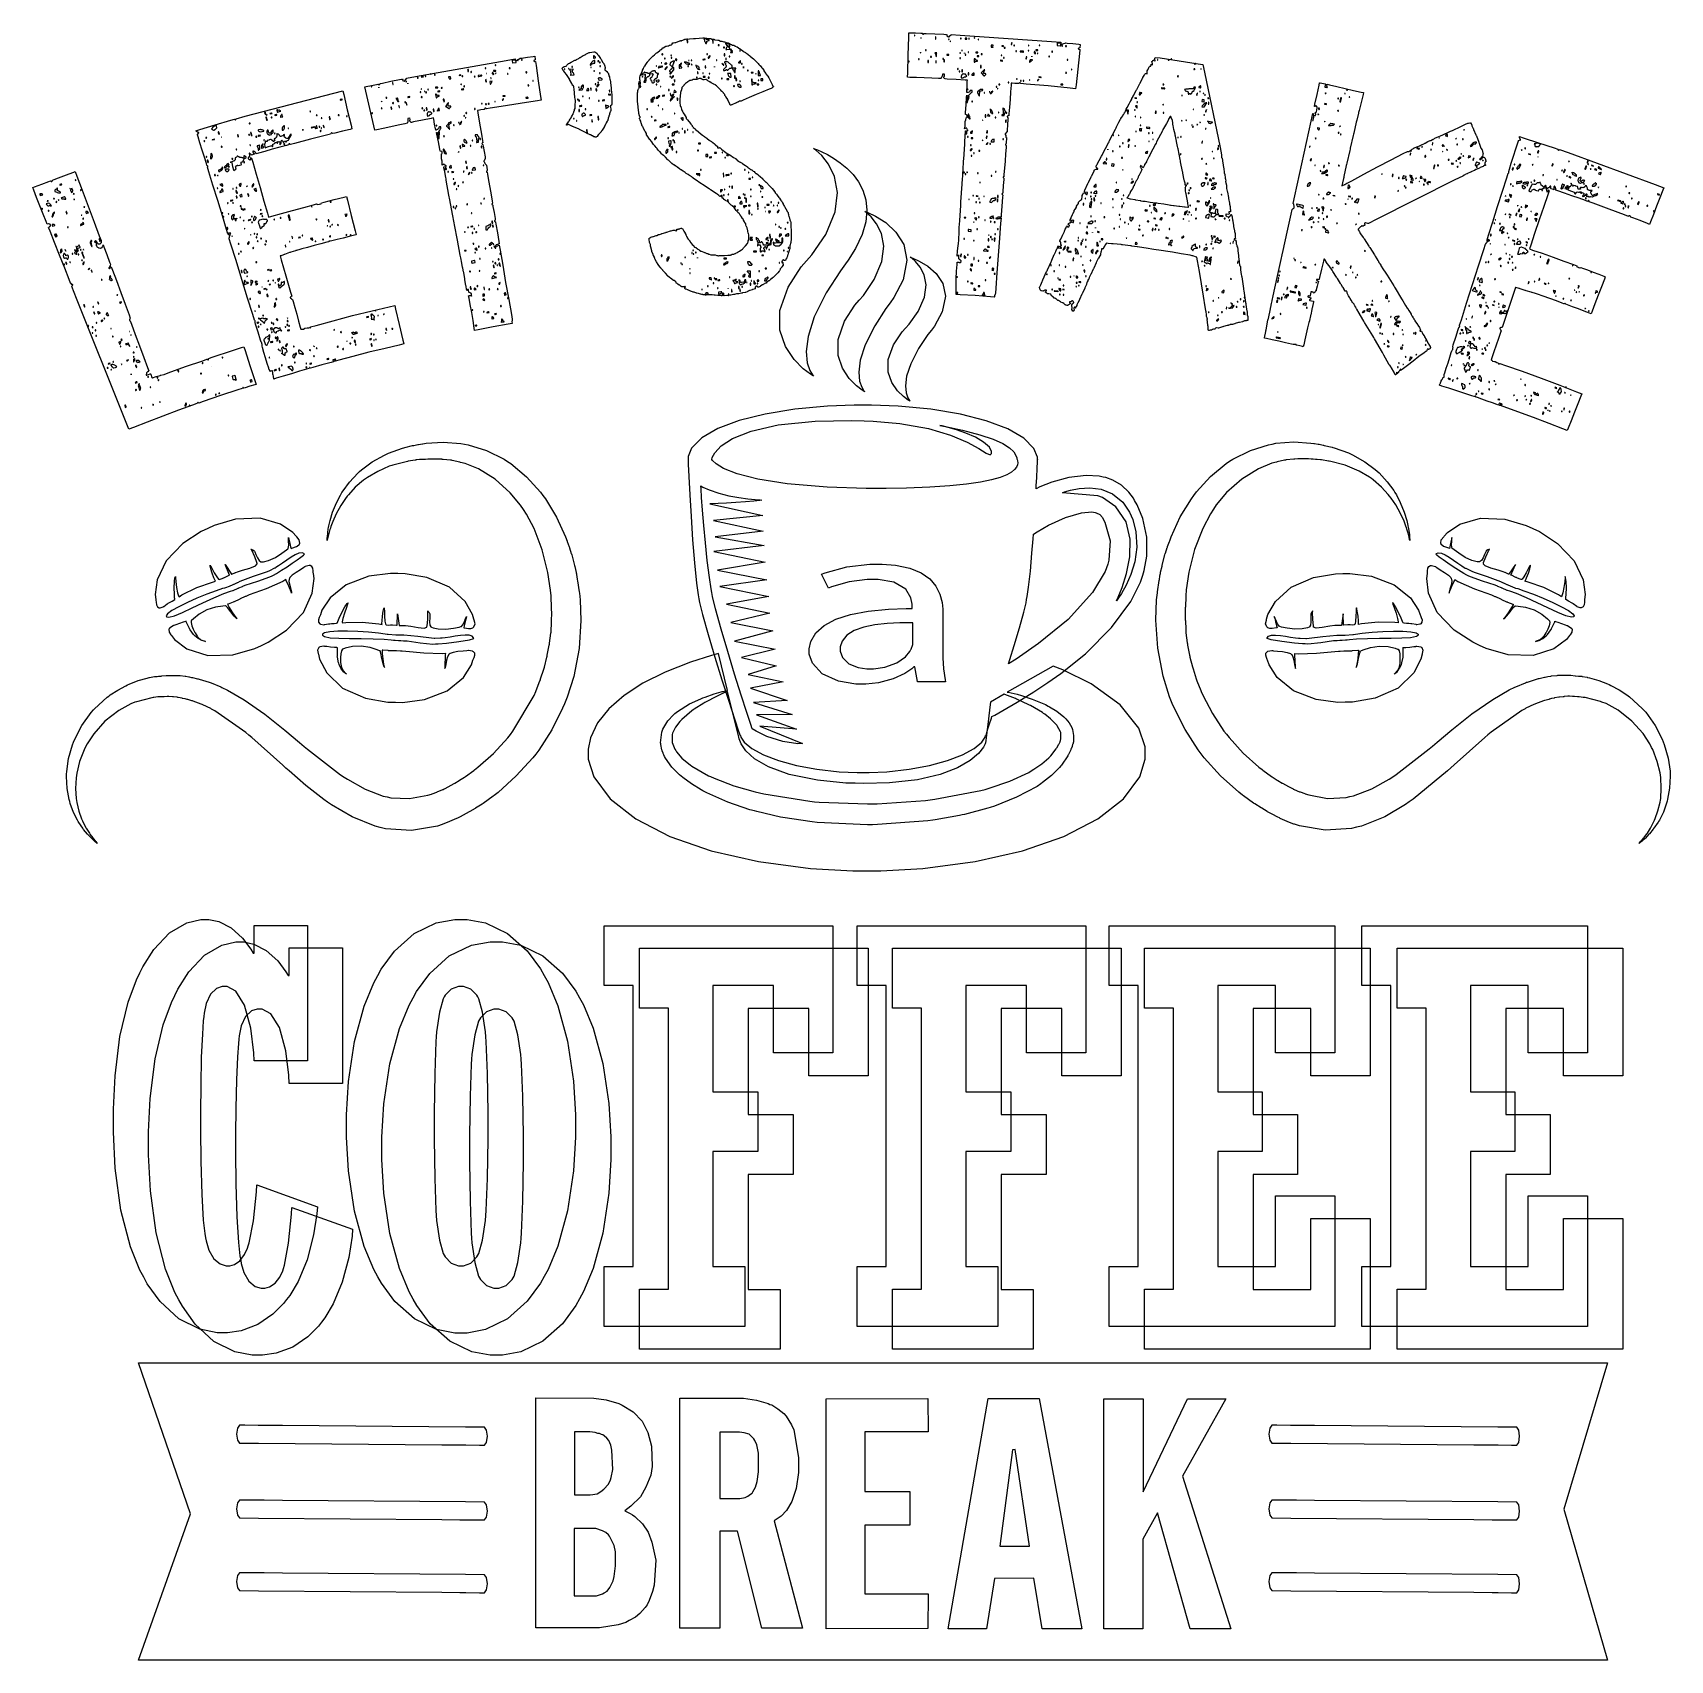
# Model space of a CAD drawing. Extents: x 54 to 303, y 49 to 296.
import ezdxf

# ---------------------------------------------------------------- set-up
doc = ezdxf.new("R2010")
doc.units = 0
doc.header["$MEASUREMENT"] = 0

msp = doc.modelspace()

# ---------------------------------------------------------------- linework, layer by layer
at = {"color": 7}
for points in [[(194.733, 261.585), (194.768, 261.585), (194.846, 261.585), (194.874, 261.585), (194.9, 261.585), (194.959, 261.585), (194.98, 261.585), (194.988, 261.577), (195.034, 261.549), (195.05, 261.549), (195.068, 261.549), (195.108, 261.549), (195.122, 261.549), (195.13, 261.541), (195.202, 261.515), (195.227, 261.515), (195.227, 261.479), (195.263, 261.515), (195.263, 261.542), (195.289, 261.612), (195.298, 261.621), (195.307, 261.63), (195.333, 261.755), (195.333, 261.797), (195.323, 261.807), (195.271, 261.859), (195.263, 261.867), (195.253, 261.877), (195.2, 261.929), (195.192, 261.938), (195.174, 261.938), (195.13, 262), (195.122, 262.008), (195.104, 262.018), (194.996, 262.106), (194.98, 262.114), (194.98, 262.238), (195.006, 262.555), (195.016, 262.607), (194.988, 262.607), (194.929, 262.607), (194.91, 262.607), (194.866, 262.607), (194.733, 262.503), (194.733, 262.503), (194.733, 262.503), (194.756, 262.719), (194.794, 263.094), (194.804, 263.172), (194.812, 263.252), (194.9, 264.134), (194.91, 264.231), (194.918, 264.328), (194.98, 265.049), (194.98, 265.289), (194.988, 265.369), (195.016, 265.811), (195.016, 265.958), (195.024, 266.057), (195.054, 266.696), (195.104, 267.53), (195.122, 267.722), (195.13, 267.927), (195.281, 270.22), (195.298, 270.474), (195.315, 270.731), (195.491, 273.439), (195.509, 273.72), (195.526, 274.002), (195.703, 276.711), (195.721, 276.967), (195.738, 277.223), (195.888, 279.514), (195.898, 279.717), (195.906, 279.921), (195.994, 281.446), (196.004, 281.553), (196.082, 281.553), (196.26, 281.553), (196.321, 281.553), (196.329, 281.562), (196.357, 281.608), (196.357, 281.623), (196.357, 281.641), (196.321, 281.693), (196.321, 281.693), (196.321, 281.693), (196.259, 281.791), (196.251, 281.799), (196.241, 281.809), (196.18, 281.908), (196.18, 281.94), (196.144, 281.94), (196.126, 281.94), (196.087, 281.94), (196.074, 281.94), (196.056, 281.923), (195.862, 281.833), (195.862, 281.833), (195.862, 281.833), (195.896, 281.994), (195.932, 282.271), (195.932, 282.363), (195.941, 282.435), (195.968, 282.777), (195.968, 282.892), (195.968, 282.98), (196.029, 283.21), (196.038, 283.245), (196.047, 283.281), (196.108, 283.466), (196.108, 283.527), (196.117, 283.537), (196.233, 283.625), (196.251, 283.633), (196.251, 283.677), (196.251, 283.777), (196.251, 283.81), (196.251, 283.837), (196.251, 283.896), (196.251, 283.916), (196.241, 283.934), (196.063, 284.022), (196.004, 284.022), (196.02, 284.313), (196.091, 285.485), (196.162, 286.658), (196.18, 286.949), (196.215, 286.915), (196.223, 286.906), (196.275, 286.854), (196.285, 286.844), (196.303, 286.844), (196.343, 286.844), (196.357, 286.844), (196.391, 286.844), (196.452, 286.906), (196.69, 287.14), (196.929, 287.356), (196.99, 287.408), (196.99, 287.47), (196.99, 287.609), (196.99, 287.654), (196.964, 287.654), (196.894, 287.682), (196.886, 287.69), (196.842, 287.69), (196.742, 287.69), (196.71, 287.69), (196.7, 287.69), (196.674, 287.586), (196.674, 287.55), (196.674, 287.515), (196.603, 287.408), (196.603, 287.408), (196.549, 287.408), (196.43, 287.373), (196.391, 287.373), (196.337, 287.373), (196.219, 287.373), (196.18, 287.373), (196.189, 287.559), (196.233, 288.308), (196.275, 289.057), (196.285, 289.242), (195.941, 289.26), (194.579, 289.331), (193.234, 289.402), (192.899, 289.418), (192.889, 289.428), (192.793, 289.49), (192.793, 289.49), (192.784, 289.508), (192.723, 289.653), (192.723, 289.701), (192.687, 289.701), (192.687, 289.711), (192.723, 289.737), (192.723, 289.737), (192.723, 289.737), (192.748, 289.799), (192.757, 289.807), (192.793, 289.843), (192.793, 289.913), (192.793, 290.072), (192.793, 290.124), (192.721, 290.124), (192.563, 290.124), (192.51, 290.124), (192.51, 290.072), (192.484, 289.941), (192.476, 289.913), (192.466, 289.887), (192.393, 289.701), (192.37, 289.701), (192.37, 289.701), (192.308, 289.57), (192.3, 289.56), (192.29, 289.552), (192.236, 289.5), (192.228, 289.49), (191.89, 289.503), (190.879, 289.538), (189.723, 289.578), (188.567, 289.62), (187.555, 289.655), (187.219, 289.667), (187.235, 290.346), (187.307, 293.054), (187.377, 295.761), (187.395, 296.44), (187.598, 296.431), (188.4, 296.405), (189.203, 296.379), (189.406, 296.369), (189.414, 296.361), (189.502, 296.245), (189.512, 296.227), (189.548, 296.227), (189.564, 296.227), (189.604, 296.227), (189.618, 296.227), (189.654, 296.263), (189.67, 296.263), (189.724, 296.317), (189.724, 296.333), (190.05, 296.325), (191.368, 296.277), (192.703, 296.211), (193.04, 296.193), (193.056, 296.184), (193.225, 296.069), (193.252, 296.051), (193.234, 296.051), (193.182, 295.945), (193.182, 295.945), (193.182, 295.945), (193.277, 295.884), (193.286, 295.874), (193.295, 295.866), (193.42, 295.804), (193.463, 295.804), (193.507, 295.804), (193.613, 295.964), (193.639, 295.981), (193.657, 295.999), (193.806, 296.14), (193.815, 296.157), (195.209, 296.078), (209.083, 295.108), (210.468, 294.992), (210.468, 294.948), (210.468, 294.849), (210.468, 294.816), (210.414, 294.826), (210.057, 294.852), (209.939, 294.852), (209.939, 294.764), (209.903, 294.565), (209.903, 294.499), (209.955, 294.491), (210.414, 294.439), (210.468, 294.429), (210.468, 294.499), (210.493, 294.684), (210.502, 294.71), (210.572, 294.728), (211.136, 294.87), (211.208, 294.886), (211.428, 294.87), (212.319, 294.782), (213.21, 294.694), (213.431, 294.676), (213.421, 294.623), (213.368, 294.2), (213.36, 294.146), (213.298, 294.146), (213.122, 294.068), (213.114, 294.04), (213.114, 294.004), (213.114, 293.97), (213.14, 293.97), (213.198, 293.934), (213.218, 293.934), (213.227, 293.926), (213.342, 293.873), (213.36, 293.864), (213.298, 293.274), (213.042, 290.901), (212.786, 288.528), (212.725, 287.937), (211.895, 288.025), (208.562, 288.352), (205.227, 288.642), (204.399, 288.713), (204.389, 288.723), (204.302, 288.838), (204.294, 288.855), (204.258, 288.855), (204.24, 288.855), (204.2, 288.855), (204.188, 288.855), (204.188, 288.82), (204.099, 288.723), (204.082, 288.713), (203.966, 288.723), (203.517, 288.749), (203.068, 288.776), (202.953, 288.785), (202.928, 288.452), (202.857, 287.452), (202.771, 286.297), (202.679, 285.144), (202.594, 284.143), (202.565, 283.81), (202.555, 283.819), (202.467, 283.819), (202.458, 283.81), (202.458, 283.793), (202.354, 283.753), (202.354, 283.74), (202.354, 283.74), (202.379, 283.615), (202.388, 283.597), (202.397, 283.581), (202.442, 283.527), (202.458, 283.527), (202.441, 283.317), (202.374, 282.47), (202.326, 281.623), (202.318, 281.41), (202.3, 281.384), (202.035, 281.094), (202.001, 281.058), (202.001, 281.023), (202.001, 281.006), (202.026, 280.952), (202.035, 280.952), (202.044, 280.943), (202.089, 280.917), (202.106, 280.917), (202.106, 280.873), (202.106, 280.774), (202.106, 280.741), (202.106, 280.706), (202.132, 280.609), (202.142, 280.599), (202.15, 280.591), (202.202, 280.538), (202.212, 280.529), (202.212, 280.52), (202.238, 280.494), (202.248, 280.494), (202.238, 280.406), (202.186, 279.701), (202.178, 279.612), (202.168, 279.604), (202.142, 279.54), (202.142, 279.54), (202.142, 279.532), (202.071, 279.506), (202.071, 279.506), (202.071, 279.47), (202.071, 279.454), (202.071, 279.414), (202.071, 279.4), (202.08, 279.4), (202.106, 279.374), (202.106, 279.364), (202.106, 279.364), (202.132, 279.33), (202.142, 279.33), (202.178, 279.33), (202.153, 279.01), (202.081, 278.05), (202, 276.949), (201.918, 275.848), (201.848, 274.887), (201.825, 274.567), (201.789, 274.531), (201.789, 274.531), (201.753, 274.531), (201.753, 274.531), (201.753, 274.531), (201.723, 274.527), (201.719, 274.531), (201.719, 274.515), (201.719, 274.475), (201.719, 274.461), (201.727, 274.453), (201.779, 274.4), (201.789, 274.391), (201.789, 274.382), (201.815, 274.355), (201.825, 274.355), (201.807, 274.126), (201.735, 273.21), (201.665, 272.292), (201.648, 272.062), (201.639, 272.054), (201.55, 271.966), (201.542, 271.956), (201.542, 271.921), (201.55, 271.913), (201.639, 271.797), (201.648, 271.779), (201.621, 271.445), (201.524, 270.105), (201.427, 268.764), (201.4, 268.428), (201.346, 268.428), (201.228, 268.428), (201.19, 268.428), (201.127, 268.428), (200.988, 268.428), (200.943, 268.428), (200.933, 268.42), (200.879, 268.333), (200.871, 268.323), (200.835, 268.323), (200.747, 268.297), (200.731, 268.288), (200.713, 268.279), (200.59, 268.252), (200.59, 268.252), (200.624, 268.217), (200.659, 268.217), (200.757, 268.191), (200.767, 268.181), (200.793, 268.181), (200.851, 268.147), (200.871, 268.147), (200.879, 268.157), (200.933, 268.209), (200.943, 268.217), (201.003, 268.217), (201.162, 268.243), (201.19, 268.252), (201.216, 268.261), (201.354, 268.288), (201.4, 268.288), (201.341, 267.524), (201.169, 265.228), (200.977, 262.591), (200.784, 259.955), (200.613, 257.659), (200.554, 256.892), (200.554, 256.848), (200.527, 256.744), (200.518, 256.716), (200.509, 256.699), (200.437, 256.576), (200.414, 256.576), (200.414, 256.505), (200.386, 256.321), (200.378, 256.293), (199.795, 256.337), (197.484, 256.501), (195.174, 256.647), (194.593, 256.682), (194.586, 257), (194.584, 257.954), (194.609, 259.081), (194.66, 260.234), (194.715, 261.247), (194.733, 261.585)], [(188.243, 295.981), (188.259, 295.981), (188.299, 295.981), (188.313, 295.981), (188.313, 296.008), (188.313, 296.067), (188.313, 296.087), (188.295, 296.087), (188.255, 296.087), (188.243, 296.087), (188.243, 296.061), (188.243, 296.001), (188.243, 295.981)], [(135.396, 282.399), (135.396, 282.447), (135.507, 282.589), (135.705, 282.893), (135.749, 282.964), (135.801, 283.034), (135.99, 283.325), (136.092, 283.511), (136.102, 283.527), (136.102, 283.527), (136.163, 283.651), (136.172, 283.669), (136.18, 283.687), (136.26, 283.828), (136.278, 283.846), (136.287, 283.863), (136.409, 284.092), (136.419, 284.127), (136.427, 284.163), (136.515, 284.393), (136.525, 284.409), (136.533, 284.427), (136.613, 284.693), (136.631, 284.728), (136.639, 284.763), (136.737, 284.948), (136.737, 285.008), (136.737, 285.008), (136.737, 285.195), (136.737, 285.257), (136.737, 285.327), (136.737, 285.485), (136.737, 285.538), (136.737, 285.626), (136.772, 285.824), (136.772, 285.89), (136.772, 285.962), (136.772, 286.121), (136.772, 286.173), (136.754, 286.279), (136.701, 286.708), (136.648, 287.153), (136.631, 287.267), (136.613, 287.373), (136.56, 287.802), (136.507, 288.246), (136.489, 288.36), (136.471, 288.36), (136.427, 288.388), (136.419, 288.396), (136.419, 288.405), (136.349, 288.432), (136.349, 288.432), (136.349, 288.432), (136.313, 288.51), (136.313, 288.536), (136.303, 288.546), (136.251, 288.634), (136.242, 288.642), (136.242, 288.74), (136.058, 288.979), (136.032, 289.031), (136.004, 289.085), (135.855, 289.336), (135.855, 289.418), (135.801, 289.498), (135.593, 289.803), (135.405, 290.09), (135.36, 290.16), (135.351, 290.169), (135.201, 290.346), (135.184, 290.372), (135.157, 290.398), (135.008, 290.583), (135.008, 290.583), (134.998, 290.593), (134.938, 290.666), (134.938, 290.689), (134.928, 290.698), (134.875, 290.813), (134.867, 290.829), (134.857, 290.847), (134.769, 290.963), (134.761, 290.971), (134.761, 291.007), (134.787, 291.095), (134.797, 291.112), (134.805, 291.13), (134.867, 291.196), (134.867, 291.218), (134.928, 291.218), (135.078, 291.316), (135.114, 291.324), (135.148, 291.334), (135.307, 291.358), (135.36, 291.358), (135.36, 291.368), (135.396, 291.394), (135.396, 291.394), (135.405, 291.404), (135.457, 291.492), (135.467, 291.501), (135.475, 291.51), (135.589, 291.624), (135.607, 291.641), (135.625, 291.659), (135.717, 291.747), (135.749, 291.747), (135.785, 291.747), (135.894, 291.819), (136.119, 291.96), (136.172, 291.994), (136.233, 292.03), (136.674, 292.268), (136.701, 292.276), (136.772, 292.276), (136.94, 292.366), (136.984, 292.383), (137.018, 292.401), (137.283, 292.55), (137.301, 292.559), (137.317, 292.568), (137.433, 292.657), (137.443, 292.665), (137.469, 292.683), (137.794, 292.886), (137.83, 292.912), (137.874, 292.93), (138.281, 293.142), (138.325, 293.158), (138.359, 293.176), (138.835, 293.415), (138.888, 293.441), (138.967, 293.45), (139.584, 293.539), (139.664, 293.547), (139.699, 293.547), (139.788, 293.485), (139.806, 293.475), (139.823, 293.459), (140.007, 293.317), (140.017, 293.299), (140.017, 293.299), (140.105, 293.176), (140.123, 293.158), (140.14, 293.142), (140.233, 293.018), (140.265, 293.018), (140.281, 293), (140.574, 292.533), (140.618, 292.453), (140.662, 292.383), (140.953, 291.906), (140.971, 291.888), (140.979, 291.88), (141.066, 291.765), (141.075, 291.747), (141.084, 291.731), (141.147, 291.607), (141.147, 291.607), (141.147, 291.589), (141.181, 291.549), (141.181, 291.535), (141.181, 291.519), (141.181, 291.478), (141.181, 291.465), (141.181, 291.457), (141.207, 291.43), (141.217, 291.43), (141.217, 291.412), (141.217, 291.373), (141.217, 291.358), (141.217, 291.342), (141.242, 291.288), (141.252, 291.288), (141.252, 291.272), (141.288, 291.232), (141.288, 291.218), (141.288, 291.201), (141.288, 291.148), (141.288, 291.148), (141.288, 291.131), (141.288, 291.078), (141.288, 291.078), (141.288, 291.06), (141.288, 291.02), (141.288, 291.006), (141.278, 291.006), (141.252, 290.971), (141.252, 290.971), (141.252, 290.955), (141.217, 290.901), (141.217, 290.901), (141.217, 290.865), (141.217, 290.829), (141.252, 290.803), (141.498, 290.61), (141.534, 290.583), (141.543, 290.575), (141.658, 290.398), (141.676, 290.372), (141.692, 290.354), (141.781, 290.236), (141.781, 290.196), (141.781, 290.134), (141.843, 289.983), (141.853, 289.947), (141.861, 289.913), (141.957, 289.728), (141.957, 289.667), (141.966, 289.649), (142.019, 289.322), (142.029, 289.278), (142.037, 289.234), (142.099, 288.995), (142.099, 288.995), (142.107, 288.89), (142.196, 288.043), (142.205, 287.937), (142.214, 287.832), (142.3, 286.985), (142.31, 286.879), (142.31, 286.8), (142.31, 286.622), (142.31, 286.562), (142.31, 286.465), (142.31, 286.246), (142.31, 286.173), (142.31, 286.103), (142.276, 285.944), (142.276, 285.89), (142.276, 285.838), (142.276, 285.68), (142.276, 285.68), (142.276, 285.663), (142.276, 285.623), (142.276, 285.61), (142.276, 285.61), (142.276, 285.556), (142.276, 285.538), (142.276, 285.521), (142.24, 285.467), (142.24, 285.467), (142.23, 285.451), (142.105, 285.327), (142.063, 285.327), (142.072, 285.257), (142.124, 284.718), (142.133, 284.656), (142.124, 284.639), (142.072, 284.463), (142.063, 284.445), (142.063, 284.401), (142.001, 284.287), (141.993, 284.269), (141.984, 284.252), (141.966, 284.102), (141.957, 284.092), (141.957, 284.004), (141.861, 283.784), (141.853, 283.74), (141.835, 283.695), (141.746, 283.464), (141.746, 283.387), (141.746, 283.361), (141.719, 283.29), (141.71, 283.281), (141.701, 283.272), (141.676, 283.199), (141.676, 283.174), (141.676, 283.13), (141.591, 282.994), (141.454, 282.743), (141.428, 282.681), (141.402, 282.621), (141.19, 282.24), (141.181, 282.222), (141.172, 282.214), (141.031, 281.95), (141.005, 281.905), (140.977, 281.861), (140.802, 281.57), (140.794, 281.553), (140.784, 281.544), (140.696, 281.428), (140.688, 281.41), (140.67, 281.394), (140.52, 281.244), (140.512, 281.234), (140.502, 281.226), (140.291, 280.979), (140.265, 280.952), (140.229, 280.917), (140.053, 280.671), (140.053, 280.671), (140.053, 280.671), (139.991, 280.644), (139.983, 280.635), (139.983, 280.635), (139.929, 280.599), (139.912, 280.599), (139.894, 280.599), (139.853, 280.565), (139.84, 280.565), (139.814, 280.565), (139.744, 280.591), (139.736, 280.599), (139.726, 280.609), (139.653, 280.635), (139.63, 280.635), (139.558, 280.635), (139.382, 280.759), (139.347, 280.775), (139.311, 280.793), (139.081, 280.909), (139.065, 280.917), (139.029, 280.935), (138.473, 281.2), (138.395, 281.234), (138.315, 281.27), (137.495, 281.685), (137.407, 281.729), (137.319, 281.773), (136.463, 282.152), (136.385, 282.186), (136.305, 282.222), (135.739, 282.488), (135.713, 282.505), (135.704, 282.514), (135.589, 282.567), (135.573, 282.575), (135.559, 282.527), (135.471, 282.394), (135.414, 282.399), (135.396, 282.399)], [(156.527, 256.54), (156.527, 256.54), (156.624, 256.638), (156.633, 256.646), (156.641, 256.655), (156.704, 256.728), (156.704, 256.752), (156.74, 256.752), (156.756, 256.752), (156.796, 256.752), (156.81, 256.752), (156.81, 256.735), (156.836, 256.682), (156.846, 256.682), (156.872, 256.682), (156.93, 256.682), (156.95, 256.682), (156.95, 256.735), (156.95, 256.854), (156.95, 256.892), (156.914, 256.892), (156.826, 256.92), (156.81, 256.928), (156.792, 256.938), (156.677, 256.938), (156.669, 256.928), (156.669, 256.928), (156.544, 256.814), (156.527, 256.786), (156.509, 256.76), (156.417, 256.646), (156.387, 256.646), (156.359, 256.646), (156.3, 256.646), (156.281, 256.646), (156.245, 256.646), (156.166, 256.646), (156.14, 256.646), (156.13, 256.655), (156.031, 256.682), (155.998, 256.682), (155.944, 256.682), (155.787, 256.708), (155.787, 256.716), (155.777, 256.726), (155.479, 256.814), (155.435, 256.822), (155.407, 256.832), (155.204, 256.884), (155.186, 256.892), (155.169, 256.902), (154.781, 257.017), (154.729, 257.035), (154.667, 257.052), (154.278, 257.167), (154.27, 257.175), (154.26, 257.185), (153.934, 257.335), (153.881, 257.351), (153.828, 257.369), (153.577, 257.492), (153.494, 257.492), (153.484, 257.502), (153.431, 257.555), (153.422, 257.564), (153.413, 257.564), (153.388, 257.59), (153.388, 257.598), (153.388, 257.634), (153.388, 257.652), (153.388, 257.692), (153.388, 257.704), (153.396, 257.714), (153.484, 257.828), (153.494, 257.845), (153.458, 257.881), (153.422, 257.881), (153.388, 257.881), (153.378, 257.872), (153.333, 257.845), (153.318, 257.845), (153.29, 257.845), (153.231, 257.845), (153.212, 257.845), (153.176, 257.845), (153.096, 257.845), (153.07, 257.845), (153.043, 257.845), (152.984, 257.845), (152.965, 257.845), (152.947, 257.845), (152.906, 257.845), (152.893, 257.845), (152.884, 257.845), (152.859, 257.881), (152.859, 257.881), (152.849, 257.89), (152.611, 258.075), (152.576, 258.093), (152.54, 258.119), (152.33, 258.269), (152.33, 258.269), (152.33, 258.269), (152.232, 258.331), (152.224, 258.34), (152.214, 258.349), (152.115, 258.41), (152.083, 258.41), (152.073, 258.41), (152.047, 258.516), (152.047, 258.516), (152.047, 258.534), (152.02, 258.578), (152.011, 258.586), (152.011, 258.586), (151.977, 258.64), (151.977, 258.656), (151.977, 258.666), (151.95, 258.692), (151.941, 258.692), (151.923, 258.692), (151.871, 258.718), (151.871, 258.727), (151.861, 258.736), (151.809, 258.79), (151.801, 258.798), (151.757, 258.798), (151.657, 258.798), (151.624, 258.798), (151.624, 258.843), (151.474, 258.957), (151.448, 258.975), (151.42, 258.993), (151.209, 259.143), (151.201, 259.151), (151.201, 259.151), (151.051, 259.266), (151.025, 259.292), (150.997, 259.31), (150.821, 259.486), (150.813, 259.504), (150.795, 259.53), (150.442, 259.909), (150.39, 259.961), (150.336, 260.015), (150.045, 260.342), (150.037, 260.35), (150.027, 260.36), (149.753, 260.686), (149.718, 260.739), (149.674, 260.792), (149.383, 261.145), (149.365, 261.162), (149.312, 261.259), (149.101, 261.633), (148.889, 261.99), (148.836, 262.078), (148.836, 262.14), (148.775, 262.292), (148.766, 262.326), (148.757, 262.362), (148.634, 262.599), (148.626, 262.607), (148.626, 262.607), (148.59, 262.635), (148.59, 262.643), (148.59, 262.671), (148.59, 262.73), (148.59, 262.749), (148.58, 262.759), (148.555, 262.855), (148.555, 262.855), (148.546, 262.873), (148.395, 263.226), (148.379, 263.278), (148.361, 263.332), (148.281, 263.657), (148.273, 263.665), (148.273, 263.727), (148.203, 263.868), (148.203, 263.914), (148.193, 263.949), (148.167, 264.231), (148.167, 264.231), (148.157, 264.249), (148.034, 264.601), (148.026, 264.654), (148.016, 264.708), (147.99, 264.932), (147.99, 265.006), (147.99, 265.05), (147.99, 265.15), (147.99, 265.183), (147.99, 265.201), (147.99, 265.241), (147.99, 265.253), (148.016, 265.253), (148.076, 265.289), (148.096, 265.289), (148.096, 265.289), (148.227, 265.387), (148.237, 265.395), (148.237, 265.395), (148.386, 265.421), (148.413, 265.429), (148.43, 265.439), (148.576, 265.501), (148.626, 265.501), (148.642, 265.511), (149.031, 265.625), (149.085, 265.642), (149.137, 265.66), (149.362, 265.782), (149.437, 265.782), (149.552, 265.782), (149.841, 265.898), (149.895, 265.924), (149.947, 265.942), (150.512, 266.119), (150.566, 266.135), (150.627, 266.153), (151.182, 266.331), (151.235, 266.347), (151.288, 266.365), (151.592, 266.453), (151.694, 266.453), (151.721, 266.453), (151.78, 266.453), (151.801, 266.453), (151.835, 266.453), (151.914, 266.453), (151.941, 266.453), (151.95, 266.445), (152.038, 266.357), (152.047, 266.347), (152.083, 266.383), (152.091, 266.393), (152.137, 266.417), (152.153, 266.417), (152.153, 266.462), (152.153, 266.561), (152.153, 266.594), (152.188, 266.594), (152.266, 266.594), (152.294, 266.594), (152.328, 266.594), (152.426, 266.621), (152.436, 266.63), (152.436, 266.63), (152.54, 266.664), (152.576, 266.664), (152.602, 266.664), (152.662, 266.7), (152.683, 266.7), (152.691, 266.71), (152.823, 266.77), (152.823, 266.77), (152.823, 266.77), (152.849, 266.736), (152.859, 266.736), (152.876, 266.736), (152.915, 266.736), (152.929, 266.736), (152.937, 266.728), (152.999, 266.7), (152.999, 266.7), (153.052, 266.7), (153.184, 266.391), (153.212, 266.347), (153.228, 266.295), (153.413, 266.004), (153.422, 265.994), (153.422, 265.934), (153.511, 265.775), (153.529, 265.748), (153.545, 265.722), (153.635, 265.556), (153.635, 265.501), (153.643, 265.493), (153.695, 265.439), (153.705, 265.429), (153.713, 265.421), (153.741, 265.359), (153.741, 265.359), (153.741, 265.281), (153.899, 265.086), (153.917, 265.042), (153.943, 265.008), (154.128, 264.822), (154.128, 264.76), (154.136, 264.752), (154.287, 264.541), (154.304, 264.513), (154.331, 264.487), (154.471, 264.276), (154.481, 264.267), (154.489, 264.258), (154.675, 264.116), (154.693, 264.09), (154.719, 264.072), (154.869, 263.878), (154.869, 263.878), (154.922, 263.878), (155.054, 263.817), (155.082, 263.808), (155.108, 263.791), (155.248, 263.641), (155.258, 263.631), (155.266, 263.623), (155.539, 263.446), (155.575, 263.419), (155.61, 263.393), (155.822, 263.278), (155.822, 263.278), (155.871, 263.278), (156.02, 263.212), (156.289, 263.094), (156.351, 263.066), (156.411, 263.04), (156.709, 262.89), (156.81, 262.89), (156.87, 262.89), (157.021, 262.829), (157.056, 262.819), (157.091, 262.811), (157.329, 262.679), (157.409, 262.679), (157.47, 262.679), (157.609, 262.679), (157.656, 262.679), (157.718, 262.679), (157.857, 262.679), (157.904, 262.679), (158, 262.679), (158.255, 262.617), (158.291, 262.607), (158.352, 262.607), (158.491, 262.573), (158.538, 262.573), (158.616, 262.582), (159.14, 262.607), (159.315, 262.607), (159.393, 262.617), (159.916, 262.643), (160.091, 262.643), (160.161, 262.643), (160.338, 262.671), (160.373, 262.679), (160.408, 262.689), (160.593, 262.783), (160.654, 262.783), (160.663, 262.793), (160.801, 262.829), (161.025, 262.9), (161.079, 262.926), (161.131, 262.944), (161.457, 263.12), (161.466, 263.136), (161.475, 263.146), (161.677, 263.262), (161.713, 263.278), (161.747, 263.296), (161.986, 263.438), (161.995, 263.455), (162.004, 263.464), (162.119, 263.553), (162.137, 263.561), (162.154, 263.571), (162.242, 263.642), (162.242, 263.665), (162.312, 263.754), (162.595, 264.09), (162.877, 264.425), (162.947, 264.513), (162.947, 264.547), (162.947, 264.583), (162.983, 264.663), (162.983, 264.69), (162.983, 264.725), (163.019, 264.804), (163.019, 264.83), (163.019, 264.83), (163.106, 264.964), (163.124, 264.972), (163.124, 265.052), (163.124, 265.23), (163.124, 265.289), (163.124, 265.387), (163.098, 265.643), (163.09, 265.678), (163.09, 265.757), (163.027, 265.95), (163.019, 265.994), (163.009, 266.039), (162.947, 266.27), (162.947, 266.347), (162.947, 266.391), (162.921, 266.498), (162.913, 266.524), (162.913, 266.577), (162.843, 266.697), (162.843, 266.736), (162.843, 266.806), (162.753, 266.983), (162.737, 267.017), (162.719, 267.053), (162.631, 267.239), (162.631, 267.299), (162.631, 267.388), (162.48, 267.608), (162.454, 267.652), (162.436, 267.696), (162.286, 267.988), (162.278, 268.005), (162.278, 268.059), (162.163, 268.191), (162.137, 268.217), (162.119, 268.245), (161.969, 268.456), (161.961, 268.464), (161.951, 268.482), (161.897, 268.596), (161.889, 268.604), (161.879, 268.614), (161.827, 268.702), (161.819, 268.71), (161.809, 268.72), (161.659, 268.931), (161.642, 268.957), (161.624, 268.985), (161.505, 269.099), (161.466, 269.099), (161.457, 269.109), (161.246, 269.382), (161.219, 269.416), (161.192, 269.452), (161.007, 269.638), (161.007, 269.699), (160.998, 269.717), (160.853, 269.879), (160.584, 270.131), (160.514, 270.192), (160.442, 270.254), (160.187, 270.494), (160.037, 270.661), (160.021, 270.687), (160.021, 270.714), (160.021, 270.774), (160.021, 270.793), (159.977, 270.793), (159.861, 270.819), (159.844, 270.827), (159.816, 270.837), (159.614, 270.925), (159.596, 270.933), (159.578, 270.943), (159.402, 271.066), (159.385, 271.074), (159.358, 271.092), (159.192, 271.286), (159.139, 271.286), (159.067, 271.322), (159.067, 271.322), (159.033, 271.348), (159.033, 271.356), (159.033, 271.4), (159.033, 271.5), (159.033, 271.533), (159.033, 271.577), (159.033, 271.676), (159.033, 271.709), (159.015, 271.709), (158.975, 271.709), (158.962, 271.709), (158.944, 271.709), (158.899, 271.737), (158.89, 271.745), (158.881, 271.729), (158.794, 271.587), (158.786, 271.569), (158.75, 271.569), (158.67, 271.603), (158.644, 271.603), (158.644, 271.632), (158.538, 271.715), (158.291, 271.903), (158.221, 271.956), (158.149, 272.01), (157.295, 272.591), (157.198, 272.661), (157.1, 272.733), (156.042, 273.403), (155.928, 273.473), (155.822, 273.545), (154.93, 274.134), (154.869, 274.179), (154.851, 274.188), (154.649, 274.365), (154.623, 274.391), (154.595, 274.409), (154.456, 274.567), (154.41, 274.567), (154.392, 274.567), (154.34, 274.602), (154.34, 274.602), (154.34, 274.62), (154.304, 274.673), (154.304, 274.673), (154.304, 274.673), (154.207, 274.713), (154.074, 274.77), (154.058, 274.778), (154.048, 274.788), (153.899, 274.89), (153.607, 275.078), (153.529, 275.131), (153.457, 275.185), (153.128, 275.427), (152.885, 275.582), (152.859, 275.59), (152.797, 275.59), (152.638, 275.705), (152.612, 275.732), (152.576, 275.758), (152.346, 275.934), (152.33, 275.942), (152.312, 275.952), (152.011, 276.163), (151.977, 276.189), (151.941, 276.217), (151.703, 276.357), (151.694, 276.365), (151.667, 276.375), (151.412, 276.6), (151.015, 276.983), (150.919, 277.071), (150.821, 277.159), (150.424, 277.544), (150.169, 277.768), (150.143, 277.777), (150.143, 277.777), (149.929, 277.954), (149.895, 277.989), (149.859, 278.025), (149.63, 278.325), (149.614, 278.342), (149.604, 278.351), (149.392, 278.562), (149.365, 278.588), (149.339, 278.624), (149.189, 278.801), (149.189, 278.801), (149.189, 278.845), (149.065, 278.951), (149.049, 278.977), (149.031, 279.005), (148.854, 279.207), (148.836, 279.224), (148.819, 279.242), (148.642, 279.454), (148.626, 279.47), (148.608, 279.488), (148.519, 279.612), (148.519, 279.612), (148.519, 279.612), (148.369, 279.859), (148.343, 279.893), (148.316, 279.929), (148.175, 280.133), (148.167, 280.142), (148.157, 280.151), (148.042, 280.238), (148.026, 280.246), (148.008, 280.256), (147.804, 280.583), (147.778, 280.635), (147.752, 280.688), (147.567, 280.941), (147.567, 281.023), (147.567, 281.129), (147.389, 281.394), (147.355, 281.446), (147.319, 281.509), (147.081, 281.95), (147.072, 281.976), (147.072, 282.011), (147.046, 282.099), (147.038, 282.116), (147.028, 282.134), (146.94, 282.25), (146.932, 282.258), (146.922, 282.268), (146.808, 282.601), (146.792, 282.645), (146.774, 282.689), (146.693, 282.955), (146.685, 282.964), (146.685, 283.025), (146.587, 283.184), (146.579, 283.21), (146.57, 283.238), (146.509, 283.376), (146.509, 283.421), (146.509, 283.457), (146.587, 283.563), (146.615, 283.563), (146.615, 283.581), (146.615, 283.621), (146.615, 283.633), (146.615, 283.669), (146.597, 283.669), (146.543, 283.695), (146.543, 283.704), (146.534, 283.713), (146.509, 283.774), (146.509, 283.774), (146.509, 283.828), (146.439, 283.948), (146.439, 283.986), (146.429, 284.014), (146.403, 284.179), (146.403, 284.233), (146.393, 284.331), (146.305, 285.062), (146.297, 285.151), (146.287, 285.248), (146.199, 286.006), (146.19, 286.103), (146.19, 286.191), (146.19, 286.39), (146.19, 286.456), (146.19, 286.58), (146.19, 286.857), (146.19, 286.949), (146.19, 287.021), (146.19, 287.179), (146.19, 287.231), (146.19, 287.303), (146.226, 287.462), (146.226, 287.514), (146.226, 287.55), (146.226, 287.586), (146.262, 287.664), (146.262, 287.69), (146.262, 287.69), (146.287, 287.823), (146.297, 287.831), (146.305, 287.841), (146.357, 287.929), (146.367, 287.937), (146.375, 287.955), (146.439, 288.075), (146.439, 288.113), (146.439, 288.157), (146.439, 288.256), (146.439, 288.29), (146.439, 288.405), (146.403, 288.663), (146.403, 288.749), (146.403, 288.793), (146.429, 288.899), (146.439, 288.925), (146.447, 288.943), (146.509, 289.063), (146.509, 289.101), (146.517, 289.057), (146.543, 288.721), (146.543, 288.608), (146.57, 288.608), (146.629, 288.608), (146.649, 288.608), (146.64, 288.678), (146.587, 289.217), (146.579, 289.278), (146.57, 289.287), (146.543, 289.333), (146.543, 289.348), (146.543, 289.392), (146.543, 289.491), (146.543, 289.524), (146.543, 289.552), (146.543, 289.631), (146.543, 289.631), (146.543, 289.693), (146.61, 289.879), (146.728, 290.169), (146.756, 290.23), (146.782, 290.302), (146.958, 290.707), (146.968, 290.725), (146.976, 290.734), (147.09, 291.007), (147.108, 291.042), (147.125, 291.078), (147.275, 291.342), (147.285, 291.358), (147.293, 291.368), (147.469, 291.633), (147.497, 291.677), (147.523, 291.721), (147.698, 291.986), (147.708, 291.994), (147.716, 292.012), (147.928, 292.242), (147.954, 292.276), (147.981, 292.312), (148.185, 292.542), (148.203, 292.559), (148.211, 292.577), (148.448, 292.807), (148.483, 292.842), (148.518, 292.877), (148.757, 293.08), (148.766, 293.088), (148.775, 293.098), (149.101, 293.371), (149.155, 293.405), (149.207, 293.441), (149.62, 293.812), (149.648, 293.828), (149.648, 293.828), (149.833, 293.918), (149.86, 293.934), (149.886, 293.952), (150.061, 294.13), (150.071, 294.146), (150.107, 294.146), (150.124, 294.146), (150.177, 294.181), (150.177, 294.181), (150.177, 294.181), (150.23, 294.217), (150.247, 294.217), (150.256, 294.235), (150.522, 294.376), (150.566, 294.393), (150.61, 294.411), (150.814, 294.463), (150.883, 294.463), (150.919, 294.463), (150.935, 294.463), (150.979, 294.491), (150.989, 294.499), (150.989, 294.499), (151.068, 294.533), (151.095, 294.533), (151.156, 294.533), (151.324, 294.597), (151.342, 294.605), (151.368, 294.605), (151.438, 294.72), (151.448, 294.746), (151.456, 294.764), (151.555, 294.886), (151.588, 294.886), (151.676, 294.886), (151.887, 294.95), (151.941, 294.958), (151.994, 294.976), (152.346, 295.09), (152.364, 295.099), (152.382, 295.108), (152.797, 295.258), (152.859, 295.275), (152.92, 295.285), (153.334, 295.435), (153.352, 295.451), (153.501, 295.461), (154.11, 295.505), (154.719, 295.549), (154.869, 295.558), (155.01, 295.567), (155.575, 295.611), (156.139, 295.655), (156.281, 295.664), (156.359, 295.664), (156.553, 295.637), (156.597, 295.628), (156.704, 295.628), (157.004, 295.567), (157.022, 295.558), (157.082, 295.558), (157.222, 295.558), (157.269, 295.558), (157.339, 295.558), (157.497, 295.487), (157.551, 295.487), (157.551, 295.487), (157.684, 295.487), (157.728, 295.487), (157.772, 295.487), (157.904, 295.409), (157.904, 295.381), (157.92, 295.373), (158.405, 295.321), (158.467, 295.311), (158.528, 295.303), (158.8, 295.169), (158.89, 295.169), (159.005, 295.169), (159.287, 295.081), (159.349, 295.063), (159.41, 295.046), (159.788, 294.886), (159.915, 294.886), (159.975, 294.886), (160.143, 294.791), (160.161, 294.782), (160.161, 294.782), (160.284, 294.72), (160.302, 294.71), (160.32, 294.702), (160.412, 294.64), (160.444, 294.64), (160.452, 294.632), (160.566, 294.543), (160.584, 294.533), (160.628, 294.533), (160.727, 294.533), (160.76, 294.533), (160.821, 294.533), (160.971, 294.447), (161.007, 294.429), (161.042, 294.411), (161.28, 294.297), (161.29, 294.287), (161.306, 294.279), (161.723, 294.014), (161.785, 293.97), (161.845, 293.936), (162.198, 293.67), (162.208, 293.652), (162.216, 293.643), (162.366, 293.557), (162.384, 293.547), (162.41, 293.539), (162.613, 293.415), (162.631, 293.405), (162.647, 293.397), (162.947, 293.186), (162.983, 293.158), (163.018, 293.132), (163.256, 292.956), (163.266, 292.946), (163.371, 292.85), (163.795, 292.471), (164.218, 292.092), (164.324, 291.994), (164.341, 291.986), (164.483, 291.801), (164.501, 291.783), (164.509, 291.775), (164.632, 291.624), (164.641, 291.607), (164.65, 291.589), (164.773, 291.475), (164.783, 291.465), (164.799, 291.457), (165.092, 291.095), (165.136, 291.042), (165.18, 290.989), (165.383, 290.737), (165.383, 290.653), (165.391, 290.645), (165.629, 290.32), (165.665, 290.266), (165.699, 290.213), (165.936, 289.895), (165.946, 289.877), (165.972, 289.851), (166.118, 289.592), (166.317, 289.172), (166.371, 289.065), (166.423, 288.969), (166.63, 288.578), (166.748, 288.344), (166.758, 288.326), (166.758, 288.309), (166.784, 288.255), (166.794, 288.255), (166.828, 288.255), (166.828, 288.247), (166.802, 288.219), (166.794, 288.219), (166.758, 288.219), (166.758, 288.193), (166.723, 288.134), (166.723, 288.113), (166.696, 288.113), (166.625, 288.053), (166.617, 288.043), (166.607, 288.035), (166.508, 287.973), (166.475, 287.973), (166.168, 287.849), (165.249, 287.473), (164.204, 287.034), (163.167, 286.589), (162.261, 286.198), (161.961, 286.067), (161.899, 286.067), (161.739, 286.042), (161.713, 286.033), (161.687, 286.024), (161.51, 285.936), (161.502, 285.926), (161.492, 285.918), (161.419, 285.89), (161.396, 285.89), (161.396, 285.89), (161.157, 285.768), (161.113, 285.75), (161.06, 285.733), (160.646, 285.548), (160.62, 285.538), (160.62, 285.538), (160.512, 285.503), (160.478, 285.503), (160.46, 285.495), (160.373, 285.433), (160.373, 285.433), (160.338, 285.433), (160.32, 285.433), (160.28, 285.433), (160.267, 285.433), (160.257, 285.451), (160.143, 285.742), (160.125, 285.786), (160.107, 285.822), (159.931, 286.209), (159.915, 286.243), (159.887, 286.287), (159.658, 286.668), (159.632, 286.702), (159.614, 286.738), (159.456, 286.924), (159.456, 286.985), (159.456, 287.056), (159.305, 287.233), (159.279, 287.267), (159.252, 287.303), (159.041, 287.506), (159.033, 287.514), (159.015, 287.532), (158.864, 287.712), (158.608, 287.982), (158.538, 288.043), (158.467, 288.105), (158.211, 288.352), (158.061, 288.494), (158.044, 288.502), (158.035, 288.512), (157.772, 288.626), (157.728, 288.642), (157.692, 288.66), (157.383, 288.811), (157.375, 288.819), (157.365, 288.829), (157.161, 288.979), (157.127, 288.995), (157.091, 289.013), (156.888, 289.155), (156.88, 289.172), (156.862, 289.19), (156.686, 289.305), (156.669, 289.314), (156.563, 289.314), (156.323, 289.278), (156.245, 289.278), (156.218, 289.278), (156.14, 289.305), (156.14, 289.314), (156.122, 289.323), (155.98, 289.375), (155.964, 289.384), (155.954, 289.384), (155.928, 289.41), (155.928, 289.418), (155.918, 289.428), (155.866, 289.482), (155.858, 289.49), (155.84, 289.49), (155.8, 289.49), (155.787, 289.49), (155.733, 289.49), (155.613, 289.49), (155.575, 289.49), (155.565, 289.472), (155.213, 289.358), (155.152, 289.348), (155.09, 289.34), (154.818, 289.314), (154.729, 289.314), (154.667, 289.314), (154.507, 289.252), (154.481, 289.242), (154.455, 289.234), (154.289, 289.172), (154.234, 289.172), (154.128, 289.172), (153.863, 288.987), (153.811, 288.961), (153.767, 288.935), (153.502, 288.723), (153.494, 288.713), (153.484, 288.705), (153.246, 288.467), (153.212, 288.432), (153.176, 288.388), (153.016, 288.203), (152.929, 288.11), (152.929, 288.079), (152.929, 288.035), (152.902, 287.92), (152.893, 287.903), (152.884, 287.885), (152.859, 287.792), (152.859, 287.76), (152.859, 287.734), (152.823, 287.675), (152.823, 287.654), (152.813, 287.646), (152.761, 287.532), (152.753, 287.514), (152.753, 287.479), (152.717, 287.401), (152.717, 287.373), (152.717, 287.338), (152.717, 287.293), (152.717, 287.194), (152.717, 287.161), (152.717, 287.109), (152.683, 286.989), (152.683, 286.949), (152.683, 286.949), (152.683, 286.808), (152.683, 286.808), (152.683, 286.774), (152.683, 286.695), (152.683, 286.668), (152.683, 286.615), (152.647, 286.495), (152.647, 286.456), (152.647, 286.377), (152.647, 286.199), (152.647, 286.139), (152.647, 286.051), (152.647, 285.852), (152.647, 285.786), (152.647, 285.707), (152.673, 285.503), (152.683, 285.467), (152.683, 285.407), (152.743, 285.239), (152.753, 285.221), (152.753, 285.177), (152.813, 285.072), (152.823, 285.044), (152.831, 285.018), (152.884, 284.842), (152.893, 284.832), (152.893, 284.754), (153.017, 284.551), (153.035, 284.515), (153.052, 284.481), (153.142, 284.269), (153.142, 284.269), (153.15, 284.26), (153.361, 283.934), (153.388, 283.88), (153.414, 283.828), (153.599, 283.577), (153.599, 283.493), (153.599, 283.431), (153.749, 283.281), (153.775, 283.245), (153.802, 283.21), (154.014, 282.946), (154.023, 282.928), (154.032, 282.92), (154.234, 282.655), (154.27, 282.611), (154.304, 282.567), (154.517, 282.335), (154.517, 282.258), (154.517, 282.232), (154.577, 282.162), (154.587, 282.152), (154.595, 282.144), (154.657, 282.071), (154.657, 282.046), (154.666, 282.038), (154.94, 281.827), (154.976, 281.799), (155.01, 281.765), (155.399, 281.446), (155.435, 281.41), (155.469, 281.376), (155.856, 281.05), (155.892, 281.023), (155.926, 280.989), (156.192, 280.785), (156.21, 280.775), (156.218, 280.767), (156.369, 280.653), (156.387, 280.635), (156.413, 280.618), (156.704, 280.406), (156.74, 280.388), (156.774, 280.362), (157.1, 280.133), (157.127, 280.106), (157.153, 280.089), (157.427, 279.911), (157.445, 279.893), (157.462, 279.885), (157.612, 279.767), (157.867, 279.56), (157.938, 279.506), (158.008, 279.454), (158.415, 279.101), (158.433, 279.083), (158.433, 279.065), (158.397, 279.025), (158.397, 279.011), (158.388, 279.011), (158.361, 278.987), (158.361, 278.977), (158.361, 278.969), (158.388, 278.941), (158.397, 278.941), (158.433, 278.941), (158.467, 278.941), (158.574, 278.977), (158.574, 278.977), (158.644, 279.011), (158.68, 278.977), (158.75, 278.941), (158.767, 278.933), (158.957, 278.761), (159.27, 278.501), (159.349, 278.448), (159.428, 278.395), (159.821, 278.121), (160.055, 277.953), (160.055, 277.953), (160.055, 277.953), (159.917, 277.928), (159.728, 277.866), (159.702, 277.848), (159.711, 277.84), (159.763, 277.786), (159.772, 277.777), (159.799, 277.777), (159.858, 277.777), (159.879, 277.777), (159.913, 277.777), (160.011, 277.804), (160.021, 277.813), (160.037, 277.822), (160.152, 277.91), (160.161, 277.919), (160.231, 277.875), (160.795, 277.504), (160.867, 277.46), (160.875, 277.452), (161.113, 277.311), (161.149, 277.283), (161.183, 277.257), (161.396, 277.092), (161.396, 277.037), (161.404, 277.028), (161.705, 276.852), (161.749, 276.824), (161.793, 276.798), (162.092, 276.623), (162.101, 276.614), (162.127, 276.596), (162.506, 276.331), (162.56, 276.295), (162.613, 276.261), (162.903, 276.058), (162.913, 276.049), (162.921, 276.04), (162.994, 275.908), (163.019, 275.908), (163.027, 275.9), (163.186, 275.812), (163.196, 275.802), (163.204, 275.794), (163.344, 275.67), (163.372, 275.66), (163.388, 275.652), (163.513, 275.59), (163.513, 275.59), (163.565, 275.59), (163.707, 275.467), (163.725, 275.449), (163.751, 275.433), (163.901, 275.343), (163.901, 275.343), (163.901, 275.343), (163.988, 275.22), (164.006, 275.203), (164.024, 275.185), (164.142, 275.06), (164.182, 275.06), (164.261, 275.06), (164.457, 274.886), (164.501, 274.85), (164.545, 274.815), (164.808, 274.611), (164.817, 274.602), (164.834, 274.593), (165.162, 274.285), (165.206, 274.249), (165.25, 274.205), (165.691, 273.764), (165.735, 273.72), (165.779, 273.667), (166.22, 273.2), (166.265, 273.156), (166.309, 273.112), (166.634, 272.795), (166.652, 272.767), (166.66, 272.759), (166.836, 272.521), (166.864, 272.485), (166.89, 272.451), (167.101, 272.15), (167.11, 272.132), (167.119, 272.124), (167.269, 271.984), (167.287, 271.956), (167.303, 271.93), (167.393, 271.779), (167.393, 271.779), (167.401, 271.771), (167.666, 271.41), (167.71, 271.356), (167.754, 271.296), (167.908, 271.049), (168.01, 270.907), (168.028, 270.897), (168.037, 270.889), (168.177, 270.687), (168.205, 270.651), (168.221, 270.617), (168.311, 270.458), (168.311, 270.404), (168.311, 270.325), (168.46, 270.123), (168.487, 270.087), (168.504, 270.053), (168.716, 269.699), (168.734, 269.663), (168.751, 269.628), (168.927, 269.303), (168.945, 269.276), (168.963, 269.25), (169.051, 269.11), (169.051, 269.063), (169.051, 268.993), (169.111, 268.825), (169.121, 268.781), (169.139, 268.737), (169.193, 268.533), (169.193, 268.464), (169.201, 268.456), (169.288, 268.27), (169.297, 268.252), (169.297, 268.207), (169.333, 268.108), (169.333, 268.075), (169.333, 268.015), (169.394, 267.856), (169.404, 267.829), (169.412, 267.802), (169.474, 267.637), (169.474, 267.582), (169.474, 267.428), (169.492, 266.96), (169.51, 266.474), (169.51, 266.311), (169.51, 266.158), (169.528, 265.7), (169.546, 265.26), (169.546, 265.113), (169.546, 264.998), (169.492, 264.716), (169.474, 264.654), (169.464, 264.593), (169.341, 264.09), (169.333, 264.054), (169.333, 264.01), (169.333, 263.911), (169.333, 263.878), (169.333, 263.834), (169.333, 263.701), (169.333, 263.701), (169.333, 263.623), (169.236, 263.42), (169.227, 263.385), (169.218, 263.34), (169.129, 263.076), (169.121, 263.066), (169.111, 263.058), (169.059, 262.855), (169.051, 262.819), (169.041, 262.785), (168.981, 262.626), (168.981, 262.573), (168.981, 262.494), (168.891, 262.298), (168.874, 262.254), (168.856, 262.22), (168.734, 262.035), (168.734, 261.973), (168.734, 261.939), (168.644, 261.841), (168.628, 261.831), (168.61, 261.831), (168.57, 261.831), (168.558, 261.831), (168.54, 261.831), (168.5, 261.831), (168.487, 261.831), (168.469, 261.831), (168.415, 261.867), (168.415, 261.867), (168.415, 261.867), (168.381, 261.921), (168.381, 261.938), (168.363, 261.938), (168.323, 261.938), (168.311, 261.938), (168.275, 261.938), (168.275, 261.903), (168.213, 261.807), (168.205, 261.797), (168.195, 261.789), (168.135, 261.716), (168.135, 261.691), (168.135, 261.647), (168.135, 261.548), (168.135, 261.515), (168.143, 261.515), (168.169, 261.568), (168.169, 261.585), (168.169, 261.585), (168.232, 261.564), (168.239, 261.549), (168.239, 261.523), (168.239, 261.465), (168.239, 261.444), (168.239, 261.418), (168.265, 261.348), (168.275, 261.338), (168.275, 261.338), (168.311, 261.286), (168.311, 261.268), (168.311, 261.232), (168.311, 261.215), (168.311, 261.176), (168.311, 261.162), (168.301, 261.145), (168.125, 260.879), (168.099, 260.843), (168.071, 260.799), (167.852, 260.595), (167.852, 260.526), (167.852, 260.456), (167.736, 260.28), (167.71, 260.244), (167.684, 260.21), (167.507, 259.979), (167.499, 259.961), (167.489, 259.953), (167.287, 259.751), (167.253, 259.715), (167.217, 259.68), (166.978, 259.442), (166.97, 259.432), (166.96, 259.424), (166.81, 259.284), (166.794, 259.256), (166.776, 259.239), (166.652, 259.147), (166.652, 259.115), (166.581, 259.115), (166.405, 258.957), (166.371, 258.939), (166.335, 258.913), (166.175, 258.763), (166.122, 258.763), (166.113, 258.754), (165.902, 258.604), (165.876, 258.586), (165.848, 258.57), (165.71, 258.41), (165.665, 258.41), (165.655, 258.402), (165.267, 258.199), (165.206, 258.163), (165.152, 258.129), (164.932, 258.001), (164.817, 257.938), (164.817, 257.917), (164.808, 257.908), (164.709, 257.845), (164.677, 257.845), (164.659, 257.836), (164.565, 257.81), (164.535, 257.81), (164.517, 257.81), (164.477, 257.81), (164.465, 257.81), (164.447, 257.81), (164.407, 257.81), (164.394, 257.81), (164.403, 257.81), (164.43, 257.836), (164.43, 257.845), (164.43, 257.863), (164.455, 257.908), (164.465, 257.917), (164.43, 257.881), (164.43, 257.881), (164.305, 257.943), (164.288, 257.951), (164.27, 257.961), (164.156, 257.961), (164.148, 257.951), (164.148, 257.907), (164.086, 257.792), (164.078, 257.774), (164.068, 257.748), (164.042, 257.598), (164.042, 257.598), (164.042, 257.554), (163.705, 257.44), (163.653, 257.422), (163.599, 257.405), (163.247, 257.291), (163.23, 257.281), (163.22, 257.273), (162.921, 257.123), (162.877, 257.105), (162.833, 257.096), (162.602, 256.999), (162.524, 256.999), (162.524, 256.999), (162.136, 256.91), (162.065, 256.892), (161.995, 256.876), (161.598, 256.786), (161.466, 256.786), (161.439, 256.786), (161.379, 256.786), (161.36, 256.786), (161.236, 256.786), (160.937, 256.699), (160.867, 256.682), (160.795, 256.664), (160.39, 256.585), (160.373, 256.576), (160.241, 256.576), (159.943, 256.54), (159.844, 256.54), (159.772, 256.532), (159.331, 256.479), (159.315, 256.469), (159.315, 256.541), (159.287, 256.726), (159.279, 256.752), (159.287, 256.762), (159.333, 256.786), (159.349, 256.786), (159.322, 256.786), (159.252, 256.85), (159.243, 256.858), (159.234, 256.868), (159.111, 256.902), (159.103, 256.892), (159.093, 256.884), (159.067, 256.733), (159.067, 256.682), (159.067, 256.638), (159.067, 256.505), (159.067, 256.505), (159.057, 256.497), (158.878, 256.493), (158.597, 256.505), (158.503, 256.505), (158.371, 256.505), (157.991, 256.567), (157.974, 256.576), (157.842, 256.576), (157.515, 256.602), (157.445, 256.61), (157.373, 256.62), (157.03, 256.646), (156.916, 256.646), (156.872, 256.646), (156.756, 256.673), (156.74, 256.682), (156.712, 256.647), (156.593, 256.558), (156.527, 256.54), (156.527, 256.54)], [(152.789, 295.135), (152.823, 295.135), (152.823, 295.169), (152.789, 295.169), (152.789, 295.169), (152.789, 295.135), (152.789, 295.135)], [(153.741, 294.958), (153.767, 294.958), (153.826, 294.958), (153.847, 294.958), (153.847, 295.09), (153.811, 295.388), (153.811, 295.487), (153.784, 295.487), (153.724, 295.487), (153.705, 295.487), (153.705, 295.355), (153.731, 295.012), (153.741, 294.958)], [(156.387, 295.135), (156.387, 295.126), (156.411, 295.099), (156.421, 295.099), (156.439, 295.099), (156.493, 295.073), (156.493, 295.063), (156.493, 295.063), (156.518, 294.968), (156.527, 294.958), (156.527, 294.932), (156.527, 294.872), (156.527, 294.852), (156.527, 294.844), (156.553, 294.816), (156.563, 294.816), (156.58, 294.816), (156.62, 294.816), (156.633, 294.816), (156.669, 294.816), (156.669, 294.852), (156.669, 294.888), (156.704, 294.966), (156.704, 294.992), (156.704, 294.992), (156.73, 295.126), (156.74, 295.135), (156.748, 295.144), (156.862, 295.196), (156.88, 295.205), (156.897, 295.214), (157.016, 295.239), (157.056, 295.239), (157.056, 295.257), (157.056, 295.298), (157.056, 295.311), (157.056, 295.345), (157.012, 295.345), (156.906, 295.373), (156.88, 295.381), (156.862, 295.391), (156.742, 295.415), (156.704, 295.415), (156.686, 295.415), (156.646, 295.451), (156.633, 295.451), (156.624, 295.461), (156.498, 295.522), (156.457, 295.522), (156.413, 295.522), (156.314, 295.522), (156.281, 295.522), (156.297, 295.477), (156.377, 295.17), (156.387, 295.135)], [(157.656, 294.852), (157.692, 294.852), (157.692, 294.976), (157.656, 295.253), (157.656, 295.345), (157.621, 295.345), (157.63, 295.293), (157.656, 294.962), (157.656, 294.852)], [(158.467, 294.499), (158.494, 294.499), (158.553, 294.499), (158.574, 294.499), (158.574, 294.527), (158.574, 294.586), (158.574, 294.605), (158.546, 294.605), (158.487, 294.605), (158.467, 294.605), (158.467, 294.579), (158.467, 294.52), (158.467, 294.499)], [(159.279, 294.146), (159.305, 294.146), (159.365, 294.146), (159.385, 294.146), (159.385, 294.174), (159.385, 294.233), (159.385, 294.253), (159.358, 294.253), (159.299, 294.253), (159.279, 294.253), (159.279, 294.226), (159.279, 294.167), (159.279, 294.146)], [(160.021, 294.357), (160.021, 294.349), (159.993, 294.323), (159.985, 294.323), (159.957, 294.314), (159.728, 294.262), (159.702, 294.253), (159.702, 294.209), (159.676, 294.094), (159.668, 294.076), (159.658, 294.058), (159.622, 293.909), (159.632, 293.9), (159.781, 293.9), (160.118, 293.934), (160.231, 293.934), (160.231, 293.962), (160.231, 294.021), (160.231, 294.04), (160.222, 294.05), (160.107, 294.138), (160.091, 294.146), (160.091, 294.181), (160.091, 294.199), (160.091, 294.24), (160.091, 294.253), (160.099, 294.262), (160.172, 294.287), (160.197, 294.287), (160.197, 294.331), (160.197, 294.43), (160.197, 294.463), (160.197, 294.517), (160.197, 294.637), (160.197, 294.676), (160.179, 294.685), (160.059, 294.71), (160.021, 294.71), (159.985, 294.71), (159.905, 294.746), (159.879, 294.746), (159.808, 294.782), (159.808, 294.782), (159.772, 294.808), (159.772, 294.816), (159.719, 294.816), (159.588, 294.844), (159.562, 294.852), (159.562, 294.817), (159.622, 294.728), (159.632, 294.71), (159.64, 294.694), (159.702, 294.569), (159.702, 294.569), (159.702, 294.553), (159.808, 294.499), (159.844, 294.499), (159.879, 294.499), (159.985, 294.463), (159.985, 294.463), (159.985, 294.463), (160.021, 294.439), (160.021, 294.429), (160.021, 294.411), (160.021, 294.371), (160.021, 294.357)], [(160.478, 293.688), (160.468, 293.679), (160.416, 293.627), (160.408, 293.617), (160.398, 293.609), (160.373, 293.547), (160.373, 293.547), (160.373, 293.539), (160.346, 293.511), (160.338, 293.511), (160.338, 293.495), (160.302, 293.455), (160.302, 293.441), (160.38, 293.441), (160.559, 293.441), (160.62, 293.441), (160.62, 293.529), (160.593, 293.759), (160.584, 293.794), (160.575, 293.777), (160.502, 293.688), (160.478, 293.688)], [(160.338, 293.794), (160.364, 293.794), (160.423, 293.794), (160.444, 293.794), (160.444, 293.821), (160.444, 293.88), (160.444, 293.9), (160.416, 293.9), (160.357, 293.9), (160.338, 293.9), (160.338, 293.873), (160.338, 293.814), (160.338, 293.794)], [(161.749, 293.652), (161.785, 293.652), (161.785, 293.67), (161.785, 293.711), (161.785, 293.723), (161.749, 293.723), (161.749, 293.706), (161.749, 293.666), (161.749, 293.652)], [(189.159, 293.371), (189.195, 293.371), (189.195, 293.397), (189.159, 293.456), (189.159, 293.475), (189.159, 293.449), (189.159, 293.391), (189.159, 293.371)], [(189.229, 295.592), (189.265, 295.592), (189.265, 295.61), (189.265, 295.651), (189.265, 295.664), (189.229, 295.664), (189.229, 295.646), (189.229, 295.606), (189.229, 295.592)], [(189.935, 293.723), (189.961, 293.723), (190.021, 293.723), (190.041, 293.723), (190.041, 293.75), (190.041, 293.809), (190.041, 293.828), (190.014, 293.828), (189.954, 293.828), (189.935, 293.828), (189.935, 293.802), (189.935, 293.744), (189.935, 293.723)], [(191.452, 295.487), (191.469, 295.487), (191.509, 295.487), (191.522, 295.487), (191.522, 295.567), (191.522, 295.745), (191.522, 295.804), (191.505, 295.804), (191.464, 295.804), (191.452, 295.804), (191.452, 295.725), (191.452, 295.548), (191.452, 295.487)], [(193.428, 295.415), (193.455, 295.415), (193.514, 295.415), (193.535, 295.415), (193.535, 295.433), (193.535, 295.475), (193.535, 295.487), (193.507, 295.487), (193.447, 295.487), (193.428, 295.487), (193.428, 295.469), (193.428, 295.43), (193.428, 295.415)], [(193.711, 295.135), (193.713, 295.136), (193.711, 295.169), (193.711, 295.169), (193.701, 295.169), (193.675, 295.144), (193.675, 295.135), (193.675, 295.117), (193.701, 295.063), (193.711, 295.063), (193.711, 295.063), (193.701, 295.126), (193.711, 295.135)], [(195.263, 295.522), (195.289, 295.522), (195.348, 295.522), (195.369, 295.522), (195.369, 295.549), (195.369, 295.608), (195.369, 295.628), (195.341, 295.628), (195.282, 295.628), (195.263, 295.628), (195.263, 295.602), (195.263, 295.542), (195.263, 295.522)], [(195.439, 293.688), (195.475, 293.688), (195.475, 293.715), (195.475, 293.774), (195.475, 293.794), (195.439, 293.794), (195.439, 293.768), (195.439, 293.708), (195.439, 293.688)], [(195.932, 295.487), (196.003, 295.487), (196.161, 295.487), (196.215, 295.487), (196.215, 295.513), (196.215, 295.573), (196.215, 295.592), (196.143, 295.592), (195.985, 295.592), (195.932, 295.592), (195.932, 295.566), (195.932, 295.508), (195.932, 295.487)], [(196.391, 293.441), (196.408, 293.441), (196.447, 293.441), (196.461, 293.441), (196.461, 293.468), (196.461, 293.528), (196.461, 293.547), (196.444, 293.547), (196.403, 293.547), (196.391, 293.547), (196.391, 293.521), (196.391, 293.461), (196.391, 293.441)], [(196.497, 295.487), (196.514, 295.487), (196.554, 295.487), (196.567, 295.487), (196.567, 295.513), (196.567, 295.573), (196.567, 295.592), (196.549, 295.592), (196.51, 295.592), (196.497, 295.592), (196.497, 295.566), (196.497, 295.508), (196.497, 295.487)], [(197.343, 295.592), (197.379, 295.592), (197.379, 295.62), (197.379, 295.679), (197.379, 295.698), (197.343, 295.698), (197.352, 295.69), (197.352, 295.602), (197.343, 295.592)], [(197.592, 293.371), (197.662, 293.371), (197.819, 293.371), (197.872, 293.371), (197.872, 293.397), (197.872, 293.456), (197.872, 293.475), (197.802, 293.475), (197.644, 293.475), (197.592, 293.475), (197.592, 293.449), (197.592, 293.391), (197.592, 293.371)], [(197.908, 295.381), (197.925, 295.381), (197.965, 295.381), (197.979, 295.381), (197.979, 295.409), (197.979, 295.468), (197.979, 295.487), (197.961, 295.487), (197.921, 295.487), (197.908, 295.487), (197.908, 295.461), (197.908, 295.402), (197.908, 295.381)], [(199.885, 294.253), (199.955, 294.253), (200.139, 294.226), (200.165, 294.217), (200.165, 294.297), (200.192, 294.499), (200.201, 294.533), (200.13, 294.533), (199.945, 294.561), (199.919, 294.569), (199.919, 294.491), (199.885, 294.313), (199.885, 294.253)], [(201.506, 294.393), (201.577, 294.393), (201.761, 294.367), (201.789, 294.357), (201.789, 294.375), (201.789, 294.416), (201.789, 294.429), (201.717, 294.429), (201.532, 294.455), (201.506, 294.463), (201.506, 294.447), (201.506, 294.407), (201.506, 294.393)], [(201.895, 294.11), (201.921, 294.11), (201.98, 294.11), (202.001, 294.11), (202.001, 294.138), (202.001, 294.197), (202.001, 294.217), (201.973, 294.217), (201.914, 294.217), (201.895, 294.217), (201.895, 294.191), (201.895, 294.131), (201.895, 294.11)], [(202.953, 294.64), (202.98, 294.64), (203.039, 294.64), (203.06, 294.64), (203.06, 294.711), (203.084, 294.896), (203.094, 294.922), (203.066, 294.922), (203.007, 294.922), (202.988, 294.922), (202.978, 294.896), (202.953, 294.705), (202.953, 294.64)], [(203.34, 294.429), (203.367, 294.429), (203.426, 294.429), (203.447, 294.429), (203.447, 294.455), (203.447, 294.514), (203.447, 294.533), (203.419, 294.533), (203.36, 294.533), (203.34, 294.533), (203.34, 294.507), (203.34, 294.449), (203.34, 294.429)], [(203.659, 293.581), (203.685, 293.581), (203.744, 293.581), (203.765, 293.581), (203.765, 293.609), (203.765, 293.668), (203.765, 293.688), (203.737, 293.688), (203.678, 293.688), (203.659, 293.688), (203.667, 293.679), (203.659, 293.606), (203.659, 293.581)], [(204.294, 293.547), (204.427, 293.547), (204.724, 293.511), (204.823, 293.511), (204.823, 293.539), (204.823, 293.598), (204.823, 293.617), (204.691, 293.617), (204.393, 293.652), (204.294, 293.652), (204.294, 293.625), (204.294, 293.568), (204.294, 293.547)], [(205.529, 293.688), (205.545, 293.688), (205.585, 293.688), (205.599, 293.688), (205.599, 293.723), (205.581, 293.723), (205.541, 293.723), (205.529, 293.723), (205.529, 293.723), (205.529, 293.688), (205.529, 293.688)], [(205.563, 294.463), (205.58, 294.463), (205.62, 294.463), (205.633, 294.463), (205.633, 294.491), (205.633, 294.55), (205.633, 294.569), (205.616, 294.569), (205.576, 294.569), (205.563, 294.569), (205.572, 294.561), (205.563, 294.488), (205.563, 294.463)], [(206.515, 293.581), (206.489, 293.581), (206.419, 293.493), (206.411, 293.475), (206.411, 293.441), (206.463, 293.344), (206.481, 293.335), (206.489, 293.335), (206.515, 293.415), (206.515, 293.441), (206.524, 293.468), (206.517, 293.581), (206.515, 293.581)], [(206.551, 293.475), (206.542, 293.475), (206.515, 293.397), (206.515, 293.371), (206.515, 293.336), (206.542, 293.238), (206.551, 293.229), (206.577, 293.229), (206.648, 293.318), (206.658, 293.335), (206.648, 293.353), (206.575, 293.475), (206.551, 293.475)], [(206.692, 293.758), (206.77, 293.758), (206.983, 293.733), (207.01, 293.723), (207.01, 293.75), (207.01, 293.809), (207.01, 293.828), (206.93, 293.828), (206.726, 293.856), (206.692, 293.864), (206.692, 293.838), (206.692, 293.779), (206.692, 293.758)], [(207.187, 294.499), (207.213, 294.499), (207.272, 294.499), (207.293, 294.499), (207.293, 294.517), (207.293, 294.557), (207.293, 294.569), (207.265, 294.569), (207.206, 294.569), (207.187, 294.569), (207.187, 294.569), (207.187, 294.517), (207.187, 294.499)], [(209.127, 293.511), (209.153, 293.511), (209.212, 293.511), (209.233, 293.511), (209.233, 293.539), (209.233, 293.598), (209.233, 293.617), (209.205, 293.617), (209.146, 293.617), (209.127, 293.617), (209.127, 293.591), (209.127, 293.532), (209.127, 293.511)], [(210.644, 294.393), (210.661, 294.393), (210.701, 294.393), (210.715, 294.393), (210.715, 294.421), (210.715, 294.48), (210.715, 294.499), (210.697, 294.499), (210.657, 294.499), (210.644, 294.499), (210.644, 294.473), (210.644, 294.414), (210.644, 294.393)], [(211.208, 294.357), (211.234, 294.357), (211.293, 294.357), (211.314, 294.357), (211.314, 294.385), (211.314, 294.444), (211.314, 294.463), (211.286, 294.463), (211.227, 294.463), (211.208, 294.463), (211.208, 294.437), (211.208, 294.378), (211.208, 294.357)], [(120.544, 256.469), (120.57, 256.469), (120.65, 256.505), (120.65, 256.505), (120.658, 256.515), (120.72, 256.54), (120.72, 256.54), (120.737, 256.54), (120.781, 256.515), (120.79, 256.505), (120.808, 256.505), (120.849, 256.505), (120.862, 256.505), (120.888, 256.505), (120.957, 256.479), (120.967, 256.469), (120.967, 256.433), (120.967, 256.443), (120.993, 256.469), (121.003, 256.469), (121.003, 256.469), (121.003, 256.576), (121.003, 256.61), (121.003, 256.654), (121.003, 256.753), (121.003, 256.786), (120.993, 256.796), (120.941, 256.85), (120.933, 256.858), (120.923, 256.868), (120.862, 256.892), (120.862, 256.892), (120.844, 256.892), (120.79, 256.928), (120.79, 256.928), (120.773, 256.938), (120.653, 256.963), (120.614, 256.963), (120.604, 257.007), (120.518, 257.405), (120.51, 257.458), (120.482, 257.458), (120.412, 257.431), (120.403, 257.422), (120.376, 257.413), (120.261, 257.281), (120.261, 257.281), (120.261, 257.281), (120.221, 257.497), (120.165, 257.872), (120.157, 257.951), (120.147, 258.031), (119.997, 258.913), (119.98, 259.009), (119.962, 259.107), (119.82, 259.955), (119.804, 260.033), (119.786, 260.113), (119.67, 260.668), (119.662, 260.703), (119.644, 260.8), (119.524, 261.426), (119.353, 262.264), (119.309, 262.467), (119.273, 262.671), (118.86, 264.928), (118.816, 265.183), (118.772, 265.439), (118.269, 268.085), (118.217, 268.358), (118.163, 268.64), (117.66, 271.286), (117.615, 271.533), (117.571, 271.789), (117.157, 274.046), (117.122, 274.249), (117.086, 274.453), (116.918, 275.295), (116.786, 275.944), (116.769, 276.049), (116.796, 276.058), (117.051, 276.111), (117.086, 276.119), (117.095, 276.129), (117.122, 276.189), (117.122, 276.189), (117.122, 276.207), (117.069, 276.261), (117.052, 276.261), (117.052, 276.261), (116.972, 276.331), (116.946, 276.331), (116.928, 276.341), (116.84, 276.44), (116.84, 276.472), (116.805, 276.472), (116.787, 276.472), (116.746, 276.472), (116.733, 276.472), (116.724, 276.445), (116.632, 276.349), (116.557, 276.331), (116.557, 276.331), (116.557, 276.331), (116.552, 276.491), (116.531, 276.79), (116.523, 276.86), (116.513, 276.932), (116.453, 277.275), (116.453, 277.39), (116.443, 277.417), (116.443, 277.708), (116.453, 277.742), (116.453, 277.814), (116.453, 277.972), (116.453, 278.025), (116.461, 278.043), (116.548, 278.149), (116.557, 278.165), (116.557, 278.201), (116.523, 278.28), (116.523, 278.306), (116.523, 278.334), (116.495, 278.404), (116.487, 278.412), (116.469, 278.422), (116.266, 278.457), (116.24, 278.448), (116.187, 278.73), (115.97, 279.877), (115.737, 281.023), (115.675, 281.304), (115.684, 281.304), (115.711, 281.27), (115.711, 281.27), (115.719, 281.262), (115.807, 281.209), (115.817, 281.2), (115.834, 281.2), (115.874, 281.2), (115.888, 281.2), (115.923, 281.2), (115.968, 281.27), (116.134, 281.553), (116.302, 281.835), (116.346, 281.905), (116.337, 281.932), (116.31, 282.097), (116.31, 282.152), (116.275, 282.152), (116.196, 282.152), (116.17, 282.152), (116.134, 282.152), (116.054, 282.116), (116.028, 282.116), (116.028, 282.116), (116.018, 281.994), (116.028, 281.976), (116.036, 281.95), (115.994, 281.833), (115.994, 281.833), (115.94, 281.833), (115.807, 281.739), (115.781, 281.729), (115.754, 281.721), (115.616, 281.657), (115.571, 281.657), (115.535, 281.843), (115.393, 282.575), (115.252, 283.308), (115.218, 283.493), (114.881, 283.431), (113.541, 283.17), (112.201, 282.893), (111.867, 282.822), (111.831, 282.822), (111.733, 282.884), (111.724, 282.892), (111.706, 282.902), (111.618, 283.027), (111.618, 283.068), (111.584, 283.068), (111.584, 283.078), (111.618, 283.104), (111.618, 283.104), (111.618, 283.104), (111.645, 283.174), (111.654, 283.174), (111.654, 283.184), (111.69, 283.21), (111.69, 283.21), (111.68, 283.238), (111.627, 283.466), (111.618, 283.493), (111.592, 283.484), (111.363, 283.431), (111.337, 283.421), (111.337, 283.369), (111.337, 283.25), (111.337, 283.21), (111.337, 283.15), (111.301, 283.01), (111.301, 282.964), (111.301, 282.92), (111.274, 282.805), (111.265, 282.787), (111.256, 282.779), (111.204, 282.691), (111.195, 282.681), (110.863, 282.611), (109.868, 282.397), (108.73, 282.152), (107.599, 281.908), (106.619, 281.694), (106.292, 281.623), (106.142, 282.284), (105.551, 284.922), (104.96, 287.558), (104.811, 288.219), (105.004, 288.264), (105.784, 288.432), (106.582, 288.598), (106.785, 288.642), (106.802, 288.634), (106.91, 288.546), (106.928, 288.536), (106.962, 288.536), (106.978, 288.536), (107.023, 288.564), (107.032, 288.572), (107.032, 288.582), (107.068, 288.608), (107.068, 288.608), (107.085, 288.608), (107.138, 288.687), (107.138, 288.713), (107.464, 288.785), (108.76, 289.063), (110.057, 289.323), (110.383, 289.384), (110.41, 289.375), (110.578, 289.323), (110.596, 289.314), (110.578, 289.314), (110.526, 289.172), (110.526, 289.172), (110.526, 289.172), (110.648, 289.147), (110.666, 289.137), (110.683, 289.129), (110.803, 289.101), (110.842, 289.101), (110.851, 289.111), (110.967, 289.296), (110.985, 289.314), (111.001, 289.331), (111.115, 289.508), (111.125, 289.524), (112.5, 289.789), (126.25, 292.232), (127.635, 292.453), (127.635, 292.409), (127.66, 292.294), (127.67, 292.276), (127.616, 292.268), (127.193, 292.216), (127.14, 292.206), (127.149, 292.172), (127.202, 291.889), (127.212, 291.853), (127.265, 291.863), (127.722, 291.915), (127.776, 291.924), (127.776, 291.995), (127.742, 292.154), (127.742, 292.206), (127.802, 292.242), (128.313, 292.524), (128.375, 292.559), (128.596, 292.595), (129.486, 292.731), (130.377, 292.85), (130.598, 292.876), (130.606, 292.824), (130.659, 292.401), (130.668, 292.347), (130.633, 292.338), (130.458, 292.239), (130.458, 292.206), (130.458, 292.17), (130.458, 292.136), (130.484, 292.136), (130.554, 292.11), (130.564, 292.1), (130.572, 292.092), (130.671, 292.064), (130.704, 292.064), (130.792, 291.475), (131.127, 289.119), (131.462, 286.764), (131.55, 286.173), (130.992, 286.097), (129.322, 285.856), (127.405, 285.561), (125.488, 285.247), (123.817, 284.963), (123.26, 284.868), (123.242, 284.878), (123.136, 284.966), (123.119, 284.974), (123.083, 284.974), (123.066, 284.974), (123.026, 284.974), (123.013, 284.974), (123.013, 284.93), (122.987, 284.816), (122.979, 284.798), (122.863, 284.781), (122.418, 284.71), (121.989, 284.639), (121.885, 284.621), (121.943, 284.291), (122.12, 283.294), (122.32, 282.156), (122.514, 281.025), (122.677, 280.045), (122.731, 279.717), (122.705, 279.717), (122.626, 279.692), (122.626, 279.683), (122.626, 279.666), (122.554, 279.612), (122.554, 279.612), (122.554, 279.612), (122.616, 279.516), (122.626, 279.506), (122.634, 279.498), (122.706, 279.436), (122.731, 279.436), (122.765, 279.225), (122.907, 278.395), (123.048, 277.566), (123.083, 277.354), (123.074, 277.327), (122.899, 276.975), (122.873, 276.931), (122.873, 276.895), (122.873, 276.878), (122.907, 276.838), (122.907, 276.824), (122.916, 276.816), (122.979, 276.79), (122.979, 276.79), (122.979, 276.746), (123.004, 276.631), (123.013, 276.614), (123.013, 276.587), (123.066, 276.508), (123.083, 276.508), (123.092, 276.499), (123.18, 276.447), (123.19, 276.437), (123.19, 276.429), (123.226, 276.401), (123.226, 276.401), (123.242, 276.313), (123.357, 275.608), (123.366, 275.519), (123.357, 275.511), (123.332, 275.449), (123.332, 275.449), (123.332, 275.433), (123.268, 275.389), (123.26, 275.379), (123.26, 275.343), (123.26, 275.326), (123.26, 275.287), (123.26, 275.273), (123.26, 275.273), (123.296, 275.273), (123.296, 275.273), (123.296, 275.273), (123.326, 275.269), (123.332, 275.273), (123.366, 275.273), (123.419, 274.959), (123.583, 274.013), (123.771, 272.923), (123.962, 271.825), (124.124, 270.866), (124.178, 270.545), (124.178, 270.536), (124.142, 270.51), (124.142, 270.51), (124.132, 270.51), (124.108, 270.484), (124.108, 270.474), (124.108, 270.474), (124.08, 270.44), (124.072, 270.44), (124.072, 270.422), (124.072, 270.382), (124.072, 270.368), (124.08, 270.36), (124.168, 270.308), (124.178, 270.298), (124.178, 270.29), (124.214, 270.264), (124.214, 270.264), (124.248, 270.035), (124.406, 269.117), (124.565, 268.201), (124.601, 267.971), (124.591, 267.953), (124.503, 267.847), (124.495, 267.829), (124.495, 267.794), (124.513, 267.786), (124.619, 267.698), (124.637, 267.688), (124.697, 267.353), (124.932, 266.03), (125.147, 264.708), (125.2, 264.371), (125.147, 264.371), (125.016, 264.311), (124.99, 264.301), (124.962, 264.293), (124.797, 264.231), (124.743, 264.231), (124.733, 264.222), (124.679, 264.108), (124.671, 264.09), (124.635, 264.09), (124.547, 264.028), (124.531, 264.018), (124.513, 264.01), (124.42, 263.948), (124.39, 263.948), (124.424, 263.914), (124.459, 263.914), (124.539, 263.914), (124.567, 263.914), (124.593, 263.914), (124.671, 263.914), (124.671, 263.914), (124.679, 263.923), (124.733, 264.01), (124.743, 264.018), (124.803, 264.018), (124.962, 264.082), (124.99, 264.09), (125.016, 264.1), (125.154, 264.16), (125.2, 264.16), (125.33, 263.402), (125.723, 261.127), (126.175, 258.521), (126.633, 255.921), (127.04, 253.66), (127.176, 252.906), (127.176, 252.862), (127.176, 252.762), (127.176, 252.729), (127.176, 252.685), (127.114, 252.563), (127.106, 252.553), (127.114, 252.527), (127.14, 252.337), (127.14, 252.272), (126.567, 252.175), (124.283, 251.769), (121.999, 251.328), (121.426, 251.214), (121.379, 251.588), (121.223, 252.71), (121.024, 253.948), (120.806, 255.133), (120.609, 256.136), (120.544, 256.469)], [(123.083, 291.006), (123.101, 291.006), (123.142, 291.006), (123.155, 291.006), (123.155, 291.034), (123.128, 291.104), (123.119, 291.112), (123.101, 291.112), (123.062, 291.112), (123.049, 291.112), (123.049, 291.086), (123.074, 291.016), (123.083, 291.006)], [(124.601, 291.465), (124.627, 291.465), (124.697, 291.492), (124.707, 291.501), (124.707, 291.519), (124.707, 291.558), (124.707, 291.571), (124.679, 291.571), (124.609, 291.545), (124.601, 291.535), (124.601, 291.519), (124.601, 291.478), (124.601, 291.465)], [(126.753, 290.971), (126.78, 290.971), (126.85, 290.998), (126.86, 291.006), (126.86, 291.034), (126.832, 291.104), (126.824, 291.112), (126.796, 291.112), (126.726, 291.087), (126.717, 291.078), (126.726, 291.069), (126.753, 290.996), (126.753, 290.971)], [(128.022, 292.206), (128.04, 292.206), (128.081, 292.206), (128.094, 292.206), (128.094, 292.234), (128.066, 292.304), (128.058, 292.312), (128.04, 292.312), (128, 292.312), (127.988, 292.312), (127.988, 292.286), (128.013, 292.216), (128.022, 292.206)], [(128.588, 292.276), (128.614, 292.276), (128.673, 292.276), (128.694, 292.276), (128.694, 292.304), (128.694, 292.363), (128.694, 292.383), (128.666, 292.383), (128.596, 292.356), (128.588, 292.347), (128.588, 292.347), (128.588, 292.294), (128.588, 292.276)], [(135.114, 290.865), (135.13, 290.865), (135.17, 290.865), (135.184, 290.865), (135.184, 290.883), (135.184, 290.923), (135.184, 290.935), (135.166, 290.935), (135.126, 290.935), (135.114, 290.935), (135.114, 290.919), (135.114, 290.879), (135.114, 290.865)], [(135.713, 290.935), (135.73, 290.935), (135.77, 290.935), (135.783, 290.935), (135.783, 290.953), (135.783, 290.993), (135.783, 291.006), (135.766, 291.006), (135.726, 291.006), (135.713, 291.006), (135.713, 290.989), (135.713, 290.949), (135.713, 290.935)], [(136.102, 290.16), (136.092, 290.16), (136.066, 290.124), (136.066, 290.124), (136.066, 290.108), (136.032, 290.054), (136.032, 290.054), (135.996, 290.019), (135.996, 289.983), (136.048, 289.993), (136.507, 290.045), (136.561, 290.054), (136.561, 290.054), (136.533, 290.178), (136.525, 290.196), (136.515, 290.213), (136.489, 290.306), (136.489, 290.336), (136.479, 290.346), (136.393, 290.398), (136.385, 290.406), (136.375, 290.406), (136.349, 290.442), (136.349, 290.442), (136.349, 290.47), (136.349, 290.529), (136.349, 290.548), (136.349, 290.593), (136.321, 290.707), (136.313, 290.725), (136.313, 290.734), (136.349, 290.759), (136.349, 290.759), (136.357, 290.769), (136.409, 290.857), (136.419, 290.865), (136.419, 290.883), (136.419, 290.923), (136.419, 290.935), (136.365, 290.927), (135.942, 290.875), (135.89, 290.865), (135.89, 290.829), (135.89, 290.821), (135.926, 290.795), (135.926, 290.795), (135.96, 290.725), (135.96, 290.725), (135.986, 290.689), (135.996, 290.689), (135.996, 290.628), (136.032, 290.489), (136.032, 290.442), (136.04, 290.408), (136.092, 290.187), (136.102, 290.16)], [(136.242, 291.218), (136.269, 291.218), (136.328, 291.218), (136.349, 291.218), (136.349, 291.236), (136.349, 291.276), (136.349, 291.288), (136.321, 291.288), (136.262, 291.288), (136.242, 291.288), (136.242, 291.272), (136.242, 291.232), (136.242, 291.218)], [(139.7, 292.206), (139.62, 292.206), (139.399, 292.118), (139.383, 292.1), (139.373, 292.092), (139.233, 291.915), (139.207, 291.888), (139.189, 291.862), (139.065, 291.696), (139.065, 291.641), (139.065, 291.641), (139.03, 291.589), (139.03, 291.571), (139.03, 291.535), (139.065, 291.535), (139.081, 291.535), (139.121, 291.571), (139.135, 291.571), (139.143, 291.58), (139.197, 291.669), (139.207, 291.677), (139.215, 291.687), (139.426, 291.775), (139.453, 291.783), (139.48, 291.793), (139.645, 291.817), (139.7, 291.817), (139.7, 291.915), (139.7, 292.135), (139.7, 292.206)], [(139.101, 291.148), (139.117, 291.148), (139.157, 291.148), (139.171, 291.148), (139.171, 291.166), (139.171, 291.206), (139.171, 291.218), (139.153, 291.218), (139.113, 291.218), (139.101, 291.218), (139.101, 291.201), (139.101, 291.162), (139.101, 291.148)], [(139.524, 292.593), (139.602, 292.593), (139.78, 292.629), (139.84, 292.629), (139.84, 292.657), (139.84, 292.716), (139.84, 292.735), (139.814, 292.753), (139.646, 292.895), (139.63, 292.912), (139.594, 292.912), (139.576, 292.912), (139.536, 292.912), (139.524, 292.912), (139.514, 292.877), (139.514, 292.621), (139.524, 292.593)], [(140.193, 292.064), (140.22, 292.064), (140.279, 292.064), (140.299, 292.064), (140.299, 292.092), (140.299, 292.151), (140.299, 292.17), (140.272, 292.17), (140.213, 292.17), (140.193, 292.17), (140.193, 292.144), (140.193, 292.085), (140.193, 292.064)], [(140.406, 291.888), (140.432, 291.888), (140.491, 291.888), (140.512, 291.888), (140.512, 291.915), (140.512, 291.975), (140.512, 291.994), (140.484, 291.994), (140.425, 291.994), (140.406, 291.994), (140.406, 291.968), (140.406, 291.908), (140.406, 291.888)], [(140.476, 291.324), (140.502, 291.324), (140.561, 291.324), (140.582, 291.324), (140.582, 291.342), (140.582, 291.382), (140.582, 291.394), (140.554, 291.394), (140.495, 291.394), (140.476, 291.394), (140.476, 291.378), (140.476, 291.324), (140.476, 291.324)], [(149.013, 291.358), (149.031, 291.358), (149.071, 291.358), (149.085, 291.358), (149.085, 291.376), (149.085, 291.418), (149.085, 291.43), (149.067, 291.43), (149.025, 291.43), (149.013, 291.43), (149.013, 291.412), (149.013, 291.373), (149.013, 291.358)], [(149.331, 291.112), (149.392, 291.13), (149.904, 291.236), (149.967, 291.254), (149.967, 291.28), (149.967, 291.339), (149.967, 291.358), (149.913, 291.35), (149.556, 291.324), (149.437, 291.324), (149.419, 291.298), (149.339, 291.13), (149.331, 291.112)], [(149.79, 291.853), (149.816, 291.853), (149.874, 291.853), (149.895, 291.853), (149.895, 291.888), (149.868, 291.888), (149.809, 291.888), (149.79, 291.888), (149.79, 291.888), (149.79, 291.863), (149.79, 291.853)], [(149.967, 293.229), (149.949, 293.229), (149.895, 293.176), (149.895, 293.158), (149.895, 293.142), (149.949, 293.088), (149.967, 293.088), (149.983, 293.088), (150.037, 293.142), (150.037, 293.158), (150.037, 293.176), (149.983, 293.229), (149.967, 293.229)], [(150.283, 292.489), (150.309, 292.489), (150.369, 292.489), (150.39, 292.489), (150.39, 292.515), (150.39, 292.574), (150.39, 292.593), (150.362, 292.593), (150.303, 292.593), (150.283, 292.593), (150.283, 292.567), (150.283, 292.509), (150.283, 292.489)], [(150.354, 291.677), (150.432, 291.677), (150.636, 291.703), (150.672, 291.711), (150.672, 291.739), (150.672, 291.798), (150.672, 291.817), (150.592, 291.817), (150.388, 291.793), (150.354, 291.783), (150.354, 291.757), (150.354, 291.697), (150.354, 291.677)], [(150.6, 291.218), (150.574, 291.218), (150.504, 291.13), (150.496, 291.112), (150.486, 291.095), (150.413, 291.006), (150.39, 291.006), (150.39, 290.962), (150.39, 290.862), (150.39, 290.829), (150.398, 290.839), (150.486, 290.927), (150.496, 290.935), (150.522, 290.935), (150.591, 291.025), (150.6, 291.042), (150.609, 291.06), (150.697, 291.139), (150.706, 291.148), (150.706, 291.192), (150.706, 291.291), (150.706, 291.324), (150.697, 291.308), (150.624, 291.218), (150.6, 291.218)], [(151.201, 290.336), (151.191, 290.328), (151.129, 290.3), (151.129, 290.3), (151.12, 290.3), (151.095, 290.23), (151.095, 290.23), (151.095, 290.196), (151.121, 290.196), (151.18, 290.196), (151.201, 290.196), (151.253, 290.257), (151.464, 290.496), (151.676, 290.734), (151.73, 290.795), (151.73, 290.893), (151.694, 291.11), (151.694, 291.182), (151.685, 291.174), (151.588, 291.148), (151.588, 291.148), (151.561, 291.148), (151.501, 291.112), (151.482, 291.112), (151.448, 291.112), (151.438, 291.104), (151.298, 290.927), (151.271, 290.901), (151.253, 290.875), (151.076, 290.663), (151.059, 290.653), (151.059, 290.619), (151.068, 290.61), (151.183, 290.522), (151.201, 290.513), (151.201, 290.477), (151.201, 290.442), (151.201, 290.364), (151.201, 290.336)], [(151.129, 291.607), (151.129, 291.589), (151.201, 291.535), (151.201, 291.535), (151.227, 291.535), (151.285, 291.43), (151.306, 291.43), (151.314, 291.422), (151.368, 291.368), (151.378, 291.358), (151.412, 291.358), (151.428, 291.358), (151.468, 291.358), (151.482, 291.358), (151.491, 291.368), (151.544, 291.457), (151.554, 291.465), (151.562, 291.475), (151.614, 291.589), (151.624, 291.607), (151.624, 291.651), (151.685, 291.757), (151.694, 291.783), (151.703, 291.801), (151.73, 291.921), (151.73, 291.96), (151.73, 291.969), (151.765, 291.994), (151.765, 291.994), (151.781, 291.994), (151.835, 292.048), (151.835, 292.064), (151.835, 292.092), (151.835, 292.151), (151.835, 292.17), (151.825, 292.162), (151.73, 292.136), (151.73, 292.136), (151.703, 292.136), (151.643, 292.1), (151.624, 292.1), (151.588, 292.1), (151.579, 292.092), (151.506, 292.064), (151.482, 292.064), (151.473, 292.048), (151.35, 291.969), (151.342, 291.96), (151.314, 291.96), (151.235, 291.924), (151.235, 291.924), (151.217, 291.924), (151.165, 291.791), (151.165, 291.747), (151.156, 291.731), (151.129, 291.638), (151.129, 291.607)], [(151.271, 292.982), (151.298, 292.982), (151.357, 292.982), (151.378, 292.982), (151.378, 293), (151.378, 293.04), (151.378, 293.052), (151.35, 293.052), (151.291, 293.052), (151.271, 293.052), (151.271, 293.036), (151.271, 292.996), (151.271, 292.982)], [(151.306, 292.559), (151.332, 292.559), (151.391, 292.559), (151.412, 292.559), (151.412, 292.586), (151.412, 292.646), (151.412, 292.665), (151.384, 292.665), (151.325, 292.665), (151.306, 292.665), (151.306, 292.639), (151.306, 292.579), (151.306, 292.559)], [(152.047, 292.453), (152.029, 292.453), (151.977, 292.348), (151.977, 292.312), (151.977, 292.286), (152.055, 292.206), (152.083, 292.206), (152.099, 292.206), (152.153, 292.312), (152.153, 292.347), (152.144, 292.365), (152.071, 292.453), (152.047, 292.453)], [(152.789, 291.747), (152.779, 291.739), (152.691, 291.651), (152.683, 291.641), (152.673, 291.633), (152.54, 291.571), (152.54, 291.571), (152.54, 291.571), (152.54, 291.36), (152.54, 291.288), (152.54, 291.236), (152.54, 291.078), (152.54, 291.078), (152.637, 291.078), (152.856, 291.112), (152.929, 291.112), (152.929, 291.13), (152.929, 291.17), (152.929, 291.182), (152.92, 291.192), (152.805, 291.246), (152.789, 291.254), (152.789, 291.298), (152.789, 291.397), (152.789, 291.43), (152.789, 291.475), (152.789, 291.574), (152.789, 291.607), (152.797, 291.616), (152.884, 291.703), (152.893, 291.711), (152.893, 291.755), (152.893, 291.855), (152.893, 291.888), (152.884, 291.871), (152.797, 291.757), (152.789, 291.747)], [(153.352, 291.96), (153.352, 291.951), (153.388, 291.924), (153.388, 291.924), (153.388, 291.924), (153.476, 291.827), (153.494, 291.817), (153.511, 291.809), (153.599, 291.711), (153.599, 291.711), (153.599, 291.711), (153.846, 291.687), (153.881, 291.677), (153.952, 291.677), (154.11, 291.641), (154.164, 291.641), (154.154, 291.659), (154.066, 291.775), (154.058, 291.783), (154.04, 291.793), (153.898, 291.845), (153.881, 291.853), (153.846, 291.853), (153.749, 291.88), (153.741, 291.888), (153.731, 291.898), (153.617, 291.986), (153.599, 291.994), (153.519, 291.994), (153.308, 291.969), (153.282, 291.96), (153.296, 291.966), (153.352, 291.962), (153.352, 291.96)], [(153.847, 291.324), (153.863, 291.324), (153.904, 291.324), (153.917, 291.324), (153.917, 291.352), (153.917, 291.411), (153.917, 291.43), (153.899, 291.43), (153.859, 291.43), (153.847, 291.43), (153.847, 291.43), (153.847, 291.352), (153.847, 291.324)], [(153.917, 292.206), (153.943, 292.206), (154.003, 292.206), (154.023, 292.206), (154.023, 292.24), (153.996, 292.24), (153.936, 292.24), (153.917, 292.24), (153.917, 292.206)], [(154.34, 292.24), (154.366, 292.24), (154.426, 292.24), (154.446, 292.24), (154.446, 292.276), (154.419, 292.276), (154.36, 292.276), (154.34, 292.276), (154.34, 292.276), (154.34, 292.24), (154.34, 292.24)], [(154.376, 291.571), (154.402, 291.571), (154.46, 291.571), (154.481, 291.571), (154.471, 291.58), (154.357, 291.669), (154.34, 291.677), (154.348, 291.669), (154.376, 291.596), (154.376, 291.571)], [(155.046, 291.43), (155.062, 291.43), (155.102, 291.43), (155.116, 291.43), (155.116, 291.457), (155.116, 291.516), (155.116, 291.535), (155.098, 291.535), (155.058, 291.535), (155.046, 291.535), (155.046, 291.509), (155.046, 291.451), (155.046, 291.43)], [(155.116, 291.358), (155.116, 291.314), (155.152, 291.215), (155.152, 291.182), (155.16, 291.166), (155.233, 291.042), (155.258, 291.042), (155.266, 291.034), (155.319, 290.981), (155.328, 290.971), (155.337, 290.963), (155.389, 290.911), (155.399, 290.901), (155.415, 290.893), (155.593, 290.839), (155.611, 290.829), (155.611, 290.873), (155.575, 290.973), (155.575, 291.006), (155.575, 291.05), (155.539, 291.149), (155.539, 291.182), (155.539, 291.21), (155.477, 291.28), (155.469, 291.288), (155.451, 291.298), (155.337, 291.386), (155.328, 291.394), (155.31, 291.386), (155.164, 291.358), (155.116, 291.358)], [(156.14, 292.347), (156.218, 292.347), (156.429, 292.374), (156.457, 292.383), (156.457, 292.417), (156.377, 292.417), (156.174, 292.392), (156.14, 292.383), (156.14, 292.383), (156.14, 292.356), (156.14, 292.347)], [(156.493, 291.112), (156.509, 291.112), (156.549, 291.112), (156.563, 291.112), (156.563, 291.192), (156.536, 291.404), (156.527, 291.43), (156.509, 291.43), (156.469, 291.43), (156.457, 291.43), (156.457, 291.352), (156.483, 291.148), (156.493, 291.112)], [(156.704, 293.158), (156.73, 293.158), (156.789, 293.158), (156.81, 293.158), (156.81, 293.176), (156.81, 293.216), (156.81, 293.229), (156.782, 293.229), (156.723, 293.229), (156.704, 293.229), (156.704, 293.229), (156.704, 293.176), (156.704, 293.158)], [(157.163, 292.912), (157.153, 292.912), (157.127, 292.876), (157.127, 292.876), (157.127, 292.876), (157.03, 292.815), (157.022, 292.806), (157.012, 292.797), (156.924, 292.709), (156.916, 292.699), (156.916, 292.673), (156.916, 292.614), (156.916, 292.593), (156.932, 292.593), (156.972, 292.593), (156.986, 292.593), (157.021, 292.593), (157.117, 292.683), (157.127, 292.699), (157.135, 292.717), (157.223, 292.859), (157.233, 292.876), (157.233, 292.894), (157.233, 292.934), (157.233, 292.946), (157.233, 292.938), (157.179, 292.912), (157.163, 292.912)], [(157.868, 291.218), (157.904, 291.218), (157.904, 291.246), (157.904, 291.305), (157.904, 291.324), (157.868, 291.324), (157.868, 291.298), (157.868, 291.239), (157.868, 291.218)], [(158.185, 292.24), (158.203, 292.24), (158.243, 292.24), (158.257, 292.24), (158.257, 292.268), (158.257, 292.328), (158.257, 292.347), (158.239, 292.347), (158.198, 292.347), (158.185, 292.347), (158.185, 292.32), (158.185, 292.261), (158.185, 292.24)], [(159.033, 291.677), (159.059, 291.677), (159.118, 291.677), (159.139, 291.677), (159.129, 291.687), (159.013, 291.775), (158.997, 291.783), (159.005, 291.775), (159.033, 291.702), (159.033, 291.677)], [(159.209, 291.535), (159.235, 291.535), (159.294, 291.535), (159.315, 291.535), (159.315, 291.553), (159.315, 291.594), (159.315, 291.607), (159.287, 291.607), (159.228, 291.607), (159.209, 291.607), (159.209, 291.589), (159.209, 291.549), (159.209, 291.535)], [(159.668, 291.324), (159.658, 291.324), (159.632, 291.272), (159.632, 291.254), (159.632, 291.236), (159.604, 291.182), (159.596, 291.182), (159.56, 291.148), (159.278, 290.831), (159.243, 290.795), (159.243, 290.779), (159.243, 290.739), (159.243, 290.725), (159.287, 290.725), (159.387, 290.725), (159.42, 290.725), (159.464, 290.725), (159.563, 290.759), (159.596, 290.759), (159.604, 290.769), (159.651, 290.795), (159.668, 290.795), (159.668, 290.813), (159.668, 290.853), (159.668, 290.865), (159.684, 290.865), (159.738, 290.839), (159.738, 290.829), (159.738, 290.795), (159.764, 290.795), (159.824, 290.759), (159.844, 290.759), (159.879, 290.725), (159.915, 290.759), (159.941, 290.787), (160.169, 291.016), (160.197, 291.042), (160.241, 291.042), (160.355, 291.069), (160.373, 291.078), (160.418, 291.078), (160.54, 291.174), (160.55, 291.182), (160.55, 291.21), (160.55, 291.269), (160.55, 291.288), (160.55, 291.332), (160.55, 291.431), (160.55, 291.465), (160.478, 291.519), (159.939, 291.977), (159.879, 292.03), (159.755, 292.03), (159.438, 292.004), (159.385, 291.994), (159.385, 291.968), (159.385, 291.908), (159.385, 291.888), (159.393, 291.88), (159.508, 291.827), (159.526, 291.817), (159.534, 291.809), (159.562, 291.684), (159.562, 291.641), (159.562, 291.615), (159.596, 291.535), (159.596, 291.535), (159.604, 291.527), (159.658, 291.44), (159.668, 291.43), (159.668, 291.404), (159.668, 291.345), (159.668, 291.324), (159.668, 291.324), (159.668, 291.324), (159.668, 291.324)], [(159.349, 292.946), (159.375, 292.946), (159.435, 292.946), (159.456, 292.946), (159.456, 293.018), (159.456, 293.176), (159.456, 293.229), (159.428, 293.229), (159.369, 293.229), (159.349, 293.229), (159.349, 293.158), (159.349, 293), (159.349, 292.946)], [(159.596, 292.312), (159.614, 292.312), (159.654, 292.312), (159.668, 292.312), (159.668, 292.383), (159.668, 292.541), (159.668, 292.593), (159.65, 292.593), (159.609, 292.593), (159.596, 292.593), (159.596, 292.523), (159.596, 292.366), (159.596, 292.312)], [(160.125, 292.77), (160.152, 292.77), (160.211, 292.77), (160.231, 292.77), (160.231, 292.797), (160.231, 292.857), (160.231, 292.876), (160.204, 292.876), (160.145, 292.876), (160.125, 292.876), (160.125, 292.85), (160.125, 292.79), (160.125, 292.77)], [(160.654, 290.829), (160.681, 290.829), (160.74, 290.795), (160.76, 290.795), (160.76, 290.751), (160.821, 290.646), (160.831, 290.619), (160.839, 290.593), (160.903, 290.453), (160.903, 290.406), (160.929, 290.406), (160.987, 290.406), (161.007, 290.406), (161.007, 290.468), (161.007, 290.608), (161.007, 290.653), (161.007, 290.707), (161.007, 290.827), (161.007, 290.865), (161.007, 290.883), (161.034, 290.935), (161.043, 290.935), (161.043, 290.935), (161.104, 290.963), (161.113, 290.971), (161.113, 290.999), (161.113, 291.058), (161.113, 291.078), (160.981, 291.078), (160.637, 291.051), (160.584, 291.042), (160.601, 291.025), (160.654, 290.879), (160.654, 290.829)], [(161.819, 292.17), (161.809, 292.162), (161.695, 292.074), (161.678, 292.064), (161.66, 292.056), (161.572, 291.96), (161.572, 291.96), (161.572, 291.96), (161.536, 291.933), (161.536, 291.924), (161.536, 291.907), (161.536, 291.867), (161.536, 291.853), (161.615, 291.853), (161.794, 291.853), (161.855, 291.853), (161.855, 291.933), (161.855, 292.111), (161.855, 292.17), (161.855, 292.17), (161.827, 292.17), (161.819, 292.17)], [(161.995, 291.677), (162.021, 291.677), (162.081, 291.677), (162.101, 291.677), (162.101, 291.695), (162.101, 291.735), (162.101, 291.747), (162.074, 291.747), (162.015, 291.747), (161.995, 291.747), (161.995, 291.731), (161.995, 291.691), (161.995, 291.677)], [(162.278, 291.042), (162.314, 291.042), (162.314, 291.113), (162.314, 291.272), (162.314, 291.324), (162.278, 291.324), (162.278, 291.254), (162.278, 291.095), (162.278, 291.042)], [(187.325, 292.03), (187.351, 292.03), (187.41, 292.03), (187.431, 292.03), (187.431, 292.048), (187.431, 292.088), (187.431, 292.1), (187.404, 292.1), (187.344, 292.1), (187.325, 292.1), (187.325, 292.083), (187.325, 292.044), (187.325, 292.03)], [(188.877, 292.383), (188.903, 292.383), (188.962, 292.383), (188.983, 292.383), (188.983, 292.401), (188.983, 292.44), (188.983, 292.453), (188.955, 292.453), (188.896, 292.453), (188.877, 292.453), (188.877, 292.453), (188.877, 292.401), (188.877, 292.383)], [(190.288, 291.924), (190.314, 291.924), (190.373, 291.924), (190.394, 291.924), (190.394, 291.995), (190.394, 292.154), (190.394, 292.206), (190.366, 292.206), (190.307, 292.206), (190.288, 292.206), (190.288, 292.136), (190.288, 291.977), (190.288, 291.924)], [(190.712, 292.735), (190.738, 292.735), (190.796, 292.735), (190.817, 292.735), (190.817, 292.763), (190.817, 292.822), (190.817, 292.842), (190.791, 292.842), (190.731, 292.842), (190.712, 292.842), (190.712, 292.815), (190.712, 292.756), (190.712, 292.735)], [(191.418, 293.229), (191.426, 293.212), (191.478, 293.07), (191.488, 293.052), (191.496, 293.036), (191.522, 292.876), (191.522, 292.876), (191.522, 292.876), (191.584, 292.851), (191.594, 292.842), (191.594, 292.983), (191.619, 293.353), (191.629, 293.405), (191.557, 293.405), (191.399, 293.405), (191.346, 293.405), (191.354, 293.388), (191.418, 293.269), (191.418, 293.229)], [(191.488, 291.888), (191.505, 291.888), (191.545, 291.888), (191.558, 291.888), (191.558, 291.96), (191.558, 292.118), (191.558, 292.17), (191.54, 292.17), (191.5, 292.17), (191.488, 292.17), (191.496, 292.144), (191.488, 291.953), (191.488, 291.888)], [(192.546, 292.417), (192.573, 292.417), (192.632, 292.417), (192.653, 292.417), (192.653, 292.445), (192.653, 292.504), (192.653, 292.523), (192.625, 292.523), (192.566, 292.523), (192.546, 292.523), (192.546, 292.497), (192.546, 292.438), (192.546, 292.417)], [(192.723, 292.03), (192.739, 292.03), (192.779, 292.03), (192.793, 292.03), (192.793, 292.101), (192.793, 292.26), (192.793, 292.312), (192.775, 292.312), (192.735, 292.312), (192.723, 292.312), (192.723, 292.242), (192.723, 292.083), (192.723, 292.03)], [(193.182, 293.052), (193.252, 293.052), (193.409, 293.052), (193.463, 293.052), (193.463, 293.08), (193.463, 293.139), (193.463, 293.158), (193.392, 293.158), (193.234, 293.158), (193.182, 293.158), (193.182, 293.132), (193.182, 293.073), (193.182, 293.052)], [(194.874, 291.006), (194.856, 291.006), (194.804, 290.953), (194.804, 290.935), (194.804, 290.919), (194.856, 290.865), (194.874, 290.865), (194.882, 290.865), (194.91, 290.919), (194.91, 290.935), (194.91, 290.953), (194.882, 291.006), (194.874, 291.006)], [(195.122, 292.523), (195.148, 292.523), (195.206, 292.523), (195.227, 292.523), (195.227, 292.55), (195.227, 292.61), (195.227, 292.629), (195.2, 292.629), (195.141, 292.629), (195.122, 292.629), (195.122, 292.603), (195.122, 292.544), (195.122, 292.523)], [(195.156, 293.335), (195.182, 293.335), (195.242, 293.335), (195.263, 293.335), (195.263, 293.353), (195.263, 293.393), (195.263, 293.405), (195.235, 293.405), (195.176, 293.405), (195.156, 293.405), (195.156, 293.405), (195.156, 293.353), (195.156, 293.335)], [(195.828, 293.299), (195.862, 293.299), (195.862, 293.317), (195.862, 293.358), (195.862, 293.371), (195.828, 293.371), (195.828, 293.371), (195.828, 293.317), (195.828, 293.299)], [(195.968, 293.052), (195.994, 293.052), (196.053, 293.052), (196.074, 293.052), (196.074, 293.08), (196.074, 293.139), (196.074, 293.158), (196.047, 293.158), (195.987, 293.158), (195.968, 293.158), (195.968, 293.132), (195.968, 293.073), (195.968, 293.052)], [(197.309, 291.96), (197.343, 291.96), (197.361, 291.96), (197.401, 291.994), (197.415, 291.994), (197.423, 291.994), (197.449, 292.021), (197.449, 292.03), (197.485, 292.064), (197.485, 292.082), (197.598, 292.128), (197.626, 292.136), (197.67, 292.136), (197.769, 292.136), (197.802, 292.136), (197.802, 292.154), (197.802, 292.194), (197.802, 292.206), (197.802, 292.24), (197.758, 292.24), (197.659, 292.276), (197.626, 292.276), (197.616, 292.286), (197.52, 292.347), (197.52, 292.347), (197.502, 292.347), (197.449, 292.454), (197.449, 292.489), (197.431, 292.489), (197.392, 292.489), (197.379, 292.489), (197.343, 292.489), (197.343, 292.356), (197.317, 292.021), (197.309, 291.96)], [(197.768, 292.806), (197.838, 292.806), (197.995, 292.806), (198.049, 292.806), (198.049, 292.833), (198.049, 292.892), (198.049, 292.912), (197.979, 292.912), (197.82, 292.912), (197.768, 292.912), (197.768, 292.886), (197.768, 292.826), (197.768, 292.806)], [(198.261, 291.112), (198.287, 291.112), (198.346, 291.112), (198.367, 291.112), (198.367, 291.2), (198.392, 291.43), (198.402, 291.465), (198.375, 291.465), (198.316, 291.465), (198.297, 291.465), (198.297, 291.376), (198.269, 291.148), (198.261, 291.112)], [(198.402, 293.158), (198.428, 293.158), (198.487, 293.158), (198.508, 293.158), (198.508, 293.176), (198.508, 293.216), (198.508, 293.229), (198.48, 293.229), (198.421, 293.229), (198.402, 293.229), (198.402, 293.229), (198.402, 293.176), (198.402, 293.158)], [(201.33, 292.17), (201.4, 292.17), (201.585, 292.146), (201.613, 292.136), (201.613, 292.162), (201.613, 292.221), (201.613, 292.24), (201.541, 292.24), (201.356, 292.268), (201.33, 292.276), (201.33, 292.25), (201.33, 292.191), (201.33, 292.17)], [(201.4, 292.982), (201.427, 292.982), (201.486, 292.982), (201.506, 292.982), (201.506, 293), (201.506, 293.04), (201.506, 293.052), (201.479, 293.052), (201.42, 293.052), (201.4, 293.052), (201.4, 293.036), (201.4, 292.996), (201.4, 292.982)], [(201.753, 292.559), (201.779, 292.559), (201.839, 292.559), (201.859, 292.559), (201.859, 292.586), (201.859, 292.646), (201.859, 292.665), (201.832, 292.665), (201.772, 292.665), (201.753, 292.665), (201.761, 292.657), (201.753, 292.584), (201.753, 292.559)], [(205.176, 292.453), (205.202, 292.453), (205.26, 292.453), (205.281, 292.453), (205.281, 292.533), (205.307, 292.735), (205.317, 292.77), (205.289, 292.77), (205.23, 292.77), (205.21, 292.77), (205.201, 292.735), (205.176, 292.524), (205.176, 292.453)], [(205.74, 291.994), (205.766, 291.994), (205.825, 291.994), (205.846, 291.994), (205.846, 292.021), (205.925, 292.1), (205.952, 292.1), (205.969, 292.11), (206.035, 292.206), (206.058, 292.206), (206.058, 292.206), (206.153, 292.294), (206.163, 292.312), (206.074, 292.312), (205.876, 292.347), (205.81, 292.347), (205.8, 292.312), (205.74, 292.074), (205.74, 291.994)], [(206.058, 292.77), (206.092, 292.77), (206.092, 292.797), (206.092, 292.857), (206.092, 292.876), (206.058, 292.876), (206.058, 292.85), (206.058, 292.79), (206.058, 292.77)], [(206.904, 293.299), (206.921, 293.299), (206.961, 293.299), (206.974, 293.299), (206.974, 293.327), (206.974, 293.386), (206.974, 293.405), (206.974, 293.379), (206.912, 293.317), (206.904, 293.299)], [(212.126, 255.129), (212.126, 255.129), (212.239, 255.253), (212.266, 255.271), (212.292, 255.288), (212.408, 255.381), (212.408, 255.411), (212.416, 255.421), (212.442, 255.466), (212.442, 255.481), (212.442, 255.491), (212.408, 255.517), (212.408, 255.517), (212.398, 255.527), (212.345, 255.615), (212.336, 255.623), (212.327, 255.641), (212.255, 255.728), (212.232, 255.728), (212.196, 255.728), (212.16, 255.728), (212.15, 255.72), (212.064, 255.633), (212.055, 255.623), (212.046, 255.615), (211.973, 255.588), (211.949, 255.588), (211.913, 255.588), (211.834, 255.588), (211.807, 255.588), (211.807, 255.552), (211.807, 255.535), (211.807, 255.495), (211.807, 255.481), (211.816, 255.465), (211.904, 255.359), (211.913, 255.341), (211.913, 255.305), (211.913, 255.271), (211.878, 255.271), (211.781, 255.209), (211.773, 255.199), (211.763, 255.183), (211.667, 255.116), (211.667, 255.094), (211.667, 255.094), (211.613, 255.058), (211.596, 255.058), (211.578, 255.058), (211.534, 255.032), (211.526, 255.022), (211.508, 255.022), (211.467, 255.022), (211.454, 255.022), (211.42, 255.022), (211.42, 255.022), (211.296, 255.05), (211.278, 255.058), (211.26, 255.068), (211.173, 255.129), (211.173, 255.129), (211.12, 255.129), (210.987, 255.244), (210.961, 255.271), (210.934, 255.288), (210.757, 255.403), (210.749, 255.411), (210.749, 255.411), (210.494, 255.535), (210.468, 255.552), (210.432, 255.57), (210.114, 255.747), (210.079, 255.764), (210.043, 255.782), (209.752, 255.994), (209.726, 256.01), (209.699, 256.028), (209.55, 256.117), (209.55, 256.117), (209.478, 256.117), (209.294, 256.303), (209.267, 256.329), (209.24, 256.355), (209.057, 256.469), (209.057, 256.469), (209.047, 256.469), (209.029, 256.602), (209.021, 256.61), (209.011, 256.628), (208.951, 256.752), (208.951, 256.752), (208.862, 256.752), (208.664, 256.786), (208.598, 256.786), (208.57, 256.786), (208.511, 256.786), (208.492, 256.786), (208.464, 256.786), (208.394, 256.814), (208.385, 256.822), (208.351, 256.858), (208.341, 256.868), (208.288, 256.92), (208.279, 256.928), (208.27, 256.938), (208.224, 256.963), (208.209, 256.963), (208.2, 256.963), (208.175, 256.99), (208.175, 256.999), (208.175, 257.017), (208.175, 257.056), (208.175, 257.069), (208.175, 257.087), (208.209, 257.127), (208.209, 257.139), (208.245, 257.175), (208.245, 257.185), (208.27, 257.211), (208.279, 257.211), (208.279, 257.211), (208.315, 257.237), (208.315, 257.245), (208.315, 257.263), (208.315, 257.303), (208.315, 257.315), (208.315, 257.315), (208.183, 257.343), (208.175, 257.351), (208.165, 257.361), (208.092, 257.351), (208.069, 257.351), (208.059, 257.343), (207.971, 257.291), (207.963, 257.281), (207.953, 257.273), (207.907, 257.245), (207.892, 257.245), (207.892, 257.245), (207.83, 257.221), (207.822, 257.211), (207.786, 257.175), (207.724, 257.175), (207.566, 257.237), (207.54, 257.245), (207.512, 257.255), (207.327, 257.38), (207.327, 257.422), (207.327, 257.422), (207.301, 257.546), (207.293, 257.564), (207.283, 257.581), (207.257, 257.701), (207.257, 257.74), (207.257, 257.774), (207.283, 257.818), (207.446, 258.163), (207.662, 258.648), (207.716, 258.763), (207.768, 258.887), (208.323, 260.148), (208.385, 260.28), (208.446, 260.412), (209.013, 261.647), (209.057, 261.761), (209.109, 261.877), (209.488, 262.731), (209.514, 262.783), (209.522, 262.801), (209.699, 263.218), (209.726, 263.278), (209.752, 263.34), (209.889, 263.591), (209.973, 263.727), (209.973, 263.772), (209.973, 263.799), (210.009, 263.858), (210.009, 263.878), (210.009, 263.905), (210.034, 263.975), (210.043, 263.984), (210.043, 263.984), (210.079, 264.038), (210.079, 264.054), (210.079, 263.984), (210.052, 263.799), (210.043, 263.772), (210.087, 263.763), (210.425, 263.737), (210.538, 263.737), (210.572, 263.737), (210.572, 263.772), (210.555, 263.781), (210.449, 263.87), (210.432, 263.878), (210.404, 263.878), (210.345, 263.914), (210.326, 263.914), (210.326, 263.931), (210.326, 263.972), (210.326, 263.984), (210.326, 264.018), (210.352, 264.018), (210.411, 264.054), (210.432, 264.054), (210.467, 264.054), (210.572, 264.108), (210.572, 264.124), (210.572, 264.16), (210.572, 264.196), (210.502, 264.275), (210.502, 264.301), (210.502, 264.301), (210.476, 264.451), (210.468, 264.477), (210.468, 264.521), (210.44, 264.654), (210.432, 264.654), (210.432, 264.654), (210.378, 264.69), (210.362, 264.69), (210.362, 264.69), (210.326, 264.716), (210.326, 264.724), (210.326, 264.76), (210.326, 264.778), (210.326, 264.818), (210.326, 264.83), (210.326, 264.857), (210.362, 264.917), (210.362, 264.936), (210.37, 264.946), (210.458, 265.068), (210.468, 265.077), (210.476, 265.086), (210.59, 265.325), (210.608, 265.359), (210.625, 265.395), (210.803, 265.774), (210.821, 265.818), (210.837, 265.862), (211.013, 266.242), (211.031, 266.277), (211.048, 266.313), (211.128, 266.586), (211.138, 266.594), (211.146, 266.604), (211.268, 266.814), (211.278, 266.84), (211.286, 266.868), (211.362, 267.004), (211.42, 267.089), (211.42, 267.089), (211.42, 267.089), (211.498, 266.947), (211.526, 266.947), (211.56, 266.947), (211.577, 266.947), (211.617, 266.947), (211.631, 266.947), (211.631, 266.947), (211.685, 266.947), (211.703, 266.947), (211.737, 267.053), (211.753, 267.062), (211.807, 267.159), (211.807, 267.159), (211.807, 267.186), (211.675, 267.257), (211.667, 267.265), (211.657, 267.275), (211.584, 267.299), (211.56, 267.299), (211.569, 267.317), (211.621, 267.433), (211.631, 267.442), (211.639, 267.451), (211.755, 267.538), (211.773, 267.546), (211.807, 267.546), (211.834, 267.546), (211.913, 267.574), (211.913, 267.582), (211.922, 267.591), (212.019, 267.637), (212.019, 267.652), (212.036, 267.652), (212.076, 267.688), (212.09, 267.688), (212.098, 267.688), (212.126, 267.714), (212.126, 267.722), (212.16, 267.722), (212.196, 267.722), (212.204, 267.714), (212.292, 267.627), (212.302, 267.618), (212.328, 267.618), (212.387, 267.618), (212.408, 267.618), (212.408, 267.688), (212.442, 267.847), (212.442, 267.899), (212.407, 267.899), (212.319, 267.927), (212.302, 267.935), (212.284, 267.944), (212.16, 267.935), (212.16, 267.935), (212.126, 267.899), (212.108, 267.899), (212.055, 267.865), (212.055, 267.865), (212.055, 267.865), (212.001, 267.829), (211.983, 267.829), (211.966, 267.829), (211.926, 267.829), (211.913, 267.829), (211.913, 267.856), (211.913, 267.915), (211.913, 267.935), (211.913, 268.041), (212.037, 268.297), (212.055, 268.358), (212.072, 268.412), (212.257, 268.8), (212.266, 268.817), (212.275, 268.826), (212.363, 269.029), (212.372, 269.063), (212.38, 269.099), (212.503, 269.329), (212.513, 269.346), (212.513, 269.426), (212.663, 269.619), (212.689, 269.663), (212.715, 269.707), (212.865, 269.938), (212.865, 270.015), (212.865, 270.077), (212.954, 270.229), (212.972, 270.264), (212.988, 270.299), (213.148, 270.484), (213.148, 270.545), (213.148, 270.545), (213.174, 270.643), (213.184, 270.651), (213.184, 270.678), (213.218, 270.738), (213.218, 270.757), (213.227, 270.766), (213.35, 270.889), (213.36, 270.897), (213.368, 270.907), (213.483, 270.995), (213.501, 271.004), (213.509, 271.013), (213.625, 271.102), (213.643, 271.11), (213.651, 271.163), (213.703, 271.587), (213.713, 271.639), (213.713, 271.701), (213.801, 271.859), (213.819, 271.885), (213.836, 271.913), (213.924, 272.098), (213.924, 272.098), (213.932, 272.107), (214.171, 272.054), (214.206, 272.028), (214.241, 272.001), (214.427, 271.885), (214.489, 271.885), (214.489, 271.957), (214.525, 272.116), (214.525, 272.168), (214.481, 272.178), (214.11, 272.23), (214.066, 272.238), (214.066, 272.282), (214.066, 272.381), (214.066, 272.415), (214.118, 272.521), (214.585, 273.518), (214.629, 273.615), (214.664, 273.695), (215.088, 274.549), (215.124, 274.638), (215.168, 274.726), (215.529, 275.467), (215.547, 275.519), (215.547, 275.547), (215.635, 275.617), (215.653, 275.626), (215.688, 275.66), (215.696, 275.67), (215.821, 275.732), (215.864, 275.732), (215.917, 275.732), (216.037, 275.732), (216.076, 275.732), (216.076, 275.749), (216.076, 275.79), (216.076, 275.802), (216.076, 275.836), (216.049, 275.836), (215.97, 275.89), (215.97, 275.908), (215.952, 275.908), (215.9, 275.987), (215.9, 276.013), (215.9, 276.013), (215.864, 276.04), (215.864, 276.049), (215.864, 276.067), (215.864, 276.106), (215.864, 276.119), (215.864, 276.137), (215.864, 276.177), (215.864, 276.189), (215.864, 276.207), (215.9, 276.261), (215.9, 276.261), (215.9, 276.261), (215.961, 276.357), (215.97, 276.365), (215.97, 276.383), (215.996, 276.429), (216.006, 276.437), (216.006, 276.455), (216.04, 276.508), (216.04, 276.508), (216.058, 276.561), (216.287, 277.019), (216.658, 277.69), (216.746, 277.848), (216.825, 278.007), (217.707, 279.717), (217.804, 279.893), (217.892, 280.079), (218.774, 281.809), (218.863, 281.976), (218.941, 282.135), (219.282, 282.841), (219.533, 283.334), (219.568, 283.387), (219.577, 283.396), (219.692, 283.571), (219.71, 283.597), (219.727, 283.633), (219.869, 283.837), (219.887, 283.846), (219.895, 283.855), (219.947, 283.942), (219.957, 283.95), (219.957, 283.986), (220.009, 284.092), (220.027, 284.092), (220.027, 284.092), (220.141, 284.277), (220.169, 284.303), (220.186, 284.339), (220.31, 284.515), (220.31, 284.515), (220.318, 284.543), (220.406, 284.772), (220.416, 284.798), (220.424, 284.807), (220.565, 285.071), (220.592, 285.115), (220.609, 285.151), (220.811, 285.565), (220.839, 285.61), (220.865, 285.654), (221.067, 286.033), (221.085, 286.067), (221.102, 286.103), (221.252, 286.369), (221.262, 286.385), (221.278, 286.429), (221.456, 286.764), (221.474, 286.808), (221.474, 286.808), (221.535, 286.933), (221.544, 286.949), (221.553, 286.967), (221.615, 287.091), (221.615, 287.091), (221.623, 287.127), (221.923, 287.69), (221.967, 287.76), (222.012, 287.841), (222.418, 288.634), (222.462, 288.713), (222.506, 288.793), (222.884, 289.534), (222.92, 289.595), (222.954, 289.657), (223.114, 289.935), (223.202, 290.09), (223.202, 290.09), (223.202, 290.09), (223.299, 290.178), (223.308, 290.196), (223.344, 290.266), (223.344, 290.266), (223.397, 290.23), (223.415, 290.23), (223.459, 290.23), (223.573, 290.205), (223.591, 290.196), (223.591, 290.249), (223.591, 290.368), (223.591, 290.406), (223.591, 290.46), (223.591, 290.619), (223.591, 290.619), (223.591, 290.672), (223.679, 290.813), (223.697, 290.829), (223.705, 290.847), (223.767, 290.967), (223.767, 291.006), (223.767, 291.05), (223.864, 291.166), (223.873, 291.182), (223.882, 291.2), (223.944, 291.324), (223.944, 291.324), (224.014, 291.358), (224.014, 291.358), (224.066, 291.358), (224.084, 291.358), (224.084, 291.358), (224.137, 291.358), (224.154, 291.358), (224.163, 291.394), (224.19, 291.607), (224.19, 291.677), (224.207, 291.66), (224.349, 291.545), (224.367, 291.535), (224.367, 291.589), (224.393, 291.721), (224.403, 291.747), (224.403, 291.765), (224.403, 291.805), (224.403, 291.817), (224.403, 291.827), (224.367, 291.853), (224.367, 291.853), (224.357, 291.863), (224.305, 291.951), (224.296, 291.96), (224.296, 291.977), (224.296, 292.017), (224.296, 292.03), (224.296, 292.064), (224.305, 292.074), (224.393, 292.128), (224.403, 292.136), (224.411, 292.146), (224.437, 292.191), (224.437, 292.206), (224.445, 292.216), (224.534, 292.268), (224.543, 292.276), (224.578, 292.276), (224.674, 292.304), (224.683, 292.312), (224.683, 292.312), (224.746, 292.462), (224.755, 292.489), (224.764, 292.515), (224.826, 292.654), (224.826, 292.699), (225.548, 292.603), (228.442, 292.18), (231.334, 291.721), (232.058, 291.607), (232.312, 290.47), (234.659, 279.029), (234.88, 277.883), (234.88, 277.831), (234.88, 277.712), (234.88, 277.672), (234.88, 277.628), (234.88, 277.496), (234.88, 277.496), (234.88, 277.478), (234.914, 277.424), (234.914, 277.424), (234.95, 277.39), (234.958, 277.381), (235.011, 277.02), (235.02, 276.967), (235.029, 276.914), (235.117, 276.385), (235.126, 276.331), (235.135, 276.279), (235.223, 275.749), (235.233, 275.696), (235.241, 275.644), (235.303, 275.366), (235.303, 275.273), (235.303, 275.168), (235.363, 274.904), (235.373, 274.85), (235.381, 274.797), (235.443, 274.519), (235.443, 274.425), (235.443, 274.365), (235.47, 274.215), (235.479, 274.179), (235.487, 274.144), (235.515, 273.932), (235.515, 273.932), (235.515, 273.906), (235.487, 273.836), (235.479, 273.826), (235.487, 273.809), (235.515, 273.69), (235.515, 273.649), (235.523, 273.623), (235.61, 273.27), (235.62, 273.226), (235.628, 273.182), (235.656, 272.944), (235.656, 272.944), (235.656, 272.777), (235.752, 272.354), (235.762, 272.274), (235.77, 272.204), (235.92, 271.436), (235.938, 271.356), (235.955, 271.278), (236.069, 270.546), (236.079, 270.474), (236.087, 270.404), (236.185, 270.061), (236.185, 269.945), (236.185, 269.857), (236.211, 269.637), (236.221, 269.592), (236.229, 269.548), (236.255, 269.317), (236.255, 269.24), (236.245, 269.232), (235.99, 269.215), (235.972, 269.205), (235.972, 269.187), (235.972, 269.148), (235.972, 269.133), (235.981, 269.117), (236.034, 269.011), (236.044, 268.993), (236.044, 268.949), (236.008, 268.85), (236.008, 268.817), (235.964, 268.826), (235.593, 268.879), (235.549, 268.887), (235.54, 268.861), (235.515, 268.669), (235.515, 268.604), (235.567, 268.604), (235.698, 268.544), (235.726, 268.534), (235.752, 268.526), (235.917, 268.464), (235.972, 268.464), (235.981, 268.473), (236.069, 268.526), (236.079, 268.534), (236.095, 268.544), (236.203, 268.632), (236.221, 268.64), (236.237, 268.64), (236.281, 268.73), (236.291, 268.746), (236.299, 268.764), (236.325, 268.887), (236.325, 268.887), (236.325, 268.887), (236.422, 268.702), (236.431, 268.676), (236.44, 268.65), (236.492, 268.473), (236.502, 268.464), (236.51, 268.447), (236.564, 267.971), (236.573, 267.899), (236.582, 267.838), (236.704, 267.159), (236.714, 267.089), (236.722, 267.018), (236.845, 266.365), (236.854, 266.311), (236.863, 266.251), (236.926, 265.927), (236.926, 265.818), (236.926, 265.73), (236.96, 265.532), (236.96, 265.465), (236.96, 265.395), (236.996, 265.183), (236.996, 265.183), (236.996, 265.183), (236.81, 265.122), (236.784, 265.113), (236.784, 265.096), (236.784, 265.056), (236.784, 265.042), (236.784, 265.006), (236.819, 265.006), (236.898, 264.972), (236.926, 264.972), (236.942, 264.964), (237.067, 264.936), (237.067, 264.936), (237.067, 264.936), (237.067, 264.831), (237.067, 264.796), (237.067, 264.769), (237.103, 264.71), (237.103, 264.69), (237.103, 264.673), (237.103, 264.633), (237.103, 264.619), (237.103, 264.619), (237.103, 264.541), (237.103, 264.513), (237.103, 264.479), (237.103, 264.399), (237.103, 264.371), (237.111, 264.363), (237.198, 264.16), (237.207, 264.124), (237.207, 264.072), (237.269, 263.923), (237.279, 263.914), (237.287, 263.905), (237.339, 263.455), (237.349, 263.385), (237.357, 263.314), (237.446, 262.582), (237.455, 262.503), (237.464, 262.424), (237.55, 261.691), (237.56, 261.621), (237.568, 261.55), (237.632, 261.207), (237.632, 261.092), (237.64, 261.083), (237.692, 260.995), (237.702, 260.985), (237.71, 260.977), (237.736, 260.915), (237.736, 260.915), (237.736, 260.787), (237.785, 260.4), (237.887, 259.707), (237.913, 259.538), (237.939, 259.372), (238.204, 257.608), (238.231, 257.422), (238.257, 257.237), (238.52, 255.473), (238.548, 255.305), (238.574, 255.138), (238.68, 254.473), (238.75, 254.001), (238.76, 253.93), (238.76, 253.886), (238.795, 253.787), (238.795, 253.753), (238.795, 253.719), (238.795, 253.639), (238.795, 253.611), (238.795, 253.577), (238.795, 253.498), (238.795, 253.471), (238.803, 253.463), (238.857, 253.375), (238.867, 253.365), (238.867, 253.286), (238.867, 253.109), (238.867, 253.048), (238.867, 252.969), (238.867, 252.729), (238.867, 252.729), (238.867, 252.729), (238.68, 252.705), (238.654, 252.695), (238.627, 252.687), (238.515, 252.659), (238.478, 252.659), (238.39, 252.659), (238.169, 252.571), (238.125, 252.553), (238.081, 252.545), (237.586, 252.422), (237.526, 252.413), (237.472, 252.404), (236.942, 252.254), (236.89, 252.236), (236.837, 252.22), (236.532, 252.13), (236.431, 252.13), (236.369, 252.13), (236.219, 252.105), (236.185, 252.096), (236.149, 252.087), (235.946, 251.999), (235.938, 251.99), (235.894, 251.99), (235.795, 251.99), (235.762, 251.99), (235.734, 251.981), (235.179, 251.805), (235.09, 251.777), (235.002, 251.751), (234.419, 251.576), (234.385, 251.567), (234.349, 251.576), (234.103, 251.628), (234.068, 251.637), (234.041, 251.637), (233.97, 251.584), (233.962, 251.567), (233.952, 251.558), (233.928, 251.46), (233.928, 251.46), (233.928, 251.452), (233.856, 251.424), (233.856, 251.424), (233.82, 251.424), (233.741, 251.424), (233.715, 251.424), (233.662, 251.424), (233.529, 251.364), (233.503, 251.354), (233.477, 251.346), (233.338, 251.284), (233.292, 251.284), (233.292, 251.284), (233.168, 251.258), (233.15, 251.248), (233.132, 251.24), (233.01, 251.214), (233.01, 251.214), (232.992, 251.214), (232.952, 251.214), (232.94, 251.214), (232.922, 251.214), (232.877, 251.302), (232.869, 251.318), (232.869, 251.362), (232.869, 251.462), (232.869, 251.495), (232.869, 251.557), (232.833, 251.697), (232.833, 251.743), (232.833, 251.813), (232.797, 251.972), (232.797, 252.024), (232.797, 252.13), (232.771, 252.386), (232.763, 252.448), (232.753, 252.502), (232.718, 252.855), (232.727, 252.871), (232.727, 252.934), (232.701, 253.083), (232.693, 253.118), (232.683, 253.154), (232.587, 253.34), (232.587, 253.401), (232.587, 253.48), (232.587, 253.658), (232.587, 253.717), (232.577, 253.753), (232.551, 253.939), (232.551, 254), (232.551, 254), (232.525, 254.132), (232.517, 254.14), (232.507, 254.15), (232.481, 254.223), (232.481, 254.247), (232.397, 254.787), (232.142, 256.407), (231.837, 258.273), (231.517, 260.146), (231.233, 261.782), (231.14, 262.326), (231.068, 262.352), (230.504, 262.547), (230.434, 262.573), (230.098, 262.635), (228.758, 262.869), (227.417, 263.084), (227.083, 263.136), (226.745, 263.19), (225.735, 263.349), (224.582, 263.525), (223.436, 263.703), (222.44, 263.861), (222.11, 263.914), (222.056, 263.923), (221.262, 264.038), (221.156, 264.054), (221.041, 264.072), (219.867, 264.214), (219.745, 264.231), (219.621, 264.249), (218.414, 264.363), (218.299, 264.371), (218.184, 264.381), (217.664, 264.434), (217.355, 264.452), (217.347, 264.443), (217.347, 264.443), (217.257, 264.284), (217.241, 264.267), (217.223, 264.24), (217.135, 264.075), (217.135, 264.018), (217.125, 264.01), (217.052, 263.914), (217.029, 263.914), (217.029, 263.896), (216.994, 263.842), (216.994, 263.842), (216.984, 263.826), (216.852, 263.627), (216.852, 263.561), (216.852, 263.571), (216.818, 263.595), (216.818, 263.595), (216.8, 263.595), (216.759, 263.631), (216.746, 263.631), (216.712, 263.631), (216.694, 263.631), (216.654, 263.631), (216.642, 263.631), (216.642, 263.517), (216.578, 263.226), (216.57, 263.172), (216.56, 263.12), (216.499, 262.843), (216.499, 262.749), (216.499, 262.689), (216.376, 262.538), (216.359, 262.503), (216.341, 262.468), (216.191, 262.202), (216.183, 262.184), (216.165, 262.158), (215.899, 261.621), (215.864, 261.549), (215.828, 261.479), (215.476, 260.677), (215.441, 260.597), (215.405, 260.508), (215.017, 259.716), (214.982, 259.644), (214.946, 259.574), (214.802, 259.235), (214.709, 259.019), (214.701, 259.009), (214.701, 259.009), (214.603, 258.834), (214.595, 258.798), (214.577, 258.764), (214.453, 258.586), (214.453, 258.586), (214.453, 258.586), (214.427, 258.428), (214.419, 258.41), (214.409, 258.393), (214.383, 258.273), (214.383, 258.233), (214.373, 258.217), (214.171, 257.776), (214.136, 257.704), (214.1, 257.634), (213.747, 256.874), (213.713, 256.786), (213.669, 256.708), (213.316, 255.942), (213.29, 255.87), (213.254, 255.8), (213.05, 255.359), (213.042, 255.341), (213.024, 255.315), (212.918, 255.086), (212.901, 255.058), (212.901, 254.998), (212.812, 254.839), (212.795, 254.812), (212.777, 254.786), (212.689, 254.646), (212.689, 254.599), (212.679, 254.617), (212.593, 254.759), (212.585, 254.776), (212.585, 254.776), (212.549, 254.776), (212.549, 254.776), (212.549, 254.776), (212.487, 254.645), (212.478, 254.635), (212.469, 254.627), (212.442, 254.529), (212.442, 254.529), (212.451, 254.513), (212.539, 254.406), (212.549, 254.389), (212.539, 254.38), (212.513, 254.333), (212.513, 254.317), (212.503, 254.309), (212.451, 254.256), (212.442, 254.247), (212.442, 254.22), (212.389, 254.14), (212.372, 254.14), (212.319, 254.14), (212.168, 254.379), (212.16, 254.423), (212.16, 254.477), (212.186, 254.609), (212.196, 254.635), (212.178, 254.721), (212.134, 254.976), (212.126, 255.091), (212.126, 255.129)], [(208.668, 292.77), (208.685, 292.77), (208.724, 292.77), (208.738, 292.77), (208.738, 292.797), (208.738, 292.857), (208.738, 292.876), (208.72, 292.876), (208.68, 292.876), (208.668, 292.876), (208.668, 292.85), (208.668, 292.79), (208.668, 292.77)], [(211.42, 292.276), (211.446, 292.276), (211.505, 292.276), (211.526, 292.276), (211.526, 292.304), (211.526, 292.363), (211.526, 292.383), (211.498, 292.383), (211.439, 292.383), (211.42, 292.383), (211.42, 292.356), (211.42, 292.297), (211.42, 292.276)], [(224.719, 292.17), (224.736, 292.17), (224.776, 292.17), (224.79, 292.17), (224.79, 292.198), (224.816, 292.268), (224.826, 292.276), (224.808, 292.276), (224.768, 292.276), (224.755, 292.276), (224.746, 292.268), (224.719, 292.195), (224.719, 292.17)], [(225.178, 292.276), (225.213, 292.276), (225.213, 292.304), (225.213, 292.363), (225.213, 292.383), (225.178, 292.383), (225.178, 292.356), (225.178, 292.297), (225.178, 292.276)], [(226.8, 292.276), (226.827, 292.276), (226.897, 292.25), (226.906, 292.24), (226.906, 292.268), (226.906, 292.328), (226.906, 292.347), (226.879, 292.347), (226.809, 292.374), (226.8, 292.383), (226.8, 292.356), (226.8, 292.297), (226.8, 292.276)], [(227.225, 292.453), (227.251, 292.453), (227.309, 292.453), (227.329, 292.453), (227.329, 292.489), (227.303, 292.489), (227.233, 292.515), (227.225, 292.523), (227.225, 292.506), (227.225, 292.467), (227.225, 292.453)], [(230.681, 290.865), (230.707, 290.865), (230.777, 290.839), (230.787, 290.829), (230.787, 290.857), (230.813, 290.927), (230.823, 290.935), (230.795, 290.935), (230.725, 290.963), (230.717, 290.971), (230.707, 290.963), (230.681, 290.89), (230.681, 290.865)], [(230.787, 291.677), (230.813, 291.677), (230.884, 291.651), (230.893, 291.641), (230.893, 291.669), (230.919, 291.739), (230.929, 291.747), (230.901, 291.747), (230.831, 291.775), (230.823, 291.783), (230.813, 291.775), (230.787, 291.702), (230.787, 291.677)], [(231.739, 290.901), (231.775, 290.901), (231.775, 290.919), (231.775, 290.959), (231.775, 290.971), (231.739, 290.971), (231.739, 290.955), (231.739, 290.915), (231.739, 290.901)], [(109.044, 288.572), (109.061, 288.572), (109.101, 288.572), (109.115, 288.572), (109.105, 288.608), (109.052, 288.855), (109.044, 288.889), (109.026, 288.889), (108.985, 288.889), (108.972, 288.889), (108.981, 288.855), (109.034, 288.6), (109.044, 288.572)], [(111.019, 288.961), (111.045, 288.961), (111.115, 288.987), (111.125, 288.995), (111.125, 289.013), (111.125, 289.053), (111.125, 289.065), (111.097, 289.065), (111.027, 289.041), (111.019, 289.031), (111.019, 289.015), (111.019, 288.975), (111.019, 288.961)], [(111.337, 288.749), (111.341, 288.754), (111.337, 288.785), (111.337, 288.785), (111.327, 288.785), (111.301, 288.749), (111.301, 288.749), (111.31, 288.74), (111.337, 288.678), (111.337, 288.678), (111.337, 288.678), (111.337, 288.732), (111.337, 288.749)], [(112.783, 289.524), (112.809, 289.524), (112.879, 289.552), (112.889, 289.56), (112.889, 289.588), (112.861, 289.658), (112.853, 289.667), (112.827, 289.667), (112.757, 289.64), (112.748, 289.631), (112.757, 289.622), (112.783, 289.549), (112.783, 289.524)], [(113.418, 289.667), (113.444, 289.676), (113.673, 289.728), (113.701, 289.737), (113.701, 289.764), (113.673, 289.834), (113.665, 289.843), (113.637, 289.834), (113.409, 289.781), (113.382, 289.771), (113.391, 289.763), (113.418, 289.691), (113.418, 289.667)], [(113.983, 289.771), (113.999, 289.771), (114.04, 289.771), (114.053, 289.771), (114.053, 289.799), (114.026, 289.869), (114.017, 289.877), (113.999, 289.877), (113.96, 289.877), (113.947, 289.877), (113.955, 289.869), (113.983, 289.796), (113.983, 289.771)], [(114.793, 290.09), (114.829, 290.09), (114.829, 290.117), (114.802, 290.187), (114.793, 290.196), (114.759, 290.196), (114.767, 290.187), (114.793, 290.114), (114.793, 290.09)], [(115.394, 290.019), (115.411, 290.019), (115.451, 290.019), (115.465, 290.019), (115.465, 290.045), (115.437, 290.116), (115.429, 290.124), (115.411, 290.124), (115.371, 290.124), (115.358, 290.124), (115.366, 290.124), (115.394, 290.045), (115.394, 290.019)], [(117.581, 289.418), (117.607, 289.428), (117.799, 289.454), (117.864, 289.454), (117.854, 289.49), (117.8, 289.737), (117.792, 289.771), (117.766, 289.763), (117.574, 289.737), (117.511, 289.737), (117.519, 289.702), (117.581, 289.49), (117.581, 289.418)], [(119.098, 289.947), (119.125, 289.957), (119.315, 289.983), (119.379, 289.983), (119.379, 290.001), (119.379, 290.041), (119.379, 290.054), (119.353, 290.045), (119.162, 290.019), (119.098, 290.019), (119.098, 290.001), (119.098, 289.961), (119.098, 289.947)], [(119.345, 288.536), (119.371, 288.536), (119.441, 288.564), (119.451, 288.572), (119.451, 288.59), (119.451, 288.63), (119.451, 288.642), (119.423, 288.642), (119.353, 288.618), (119.345, 288.608), (119.345, 288.608), (119.345, 288.554), (119.345, 288.536)], [(119.556, 289.771), (119.582, 289.771), (119.652, 289.799), (119.662, 289.807), (119.662, 289.834), (119.636, 289.905), (119.628, 289.913), (119.6, 289.913), (119.53, 289.887), (119.521, 289.877), (119.53, 289.869), (119.556, 289.796), (119.556, 289.771)], [(120.438, 290.548), (120.464, 290.548), (120.534, 290.575), (120.544, 290.583), (120.534, 290.61), (120.51, 290.802), (120.51, 290.865), (120.482, 290.865), (120.412, 290.839), (120.403, 290.829), (120.412, 290.803), (120.438, 290.613), (120.438, 290.548)], [(120.897, 290.406), (120.923, 290.406), (120.993, 290.434), (121.003, 290.442), (121.003, 290.47), (120.975, 290.54), (120.967, 290.548), (120.941, 290.548), (120.87, 290.522), (120.862, 290.513), (120.87, 290.504), (120.897, 290.431), (120.897, 290.406)], [(121.426, 289.701), (121.452, 289.701), (121.522, 289.728), (121.532, 289.737), (121.532, 289.764), (121.504, 289.834), (121.496, 289.843), (121.47, 289.843), (121.4, 289.816), (121.392, 289.807), (121.4, 289.799), (121.426, 289.726), (121.426, 289.701)], [(122.025, 289.807), (122.078, 289.816), (122.501, 289.905), (122.554, 289.913), (122.554, 289.941), (122.528, 290.011), (122.52, 290.019), (122.466, 290.011), (122.043, 289.957), (121.991, 289.947), (121.999, 289.931), (122.025, 289.839), (122.025, 289.807)], [(123.155, 288.961), (123.182, 288.961), (123.25, 288.987), (123.26, 288.995), (123.25, 289.031), (123.226, 289.243), (123.226, 289.314), (123.198, 289.314), (123.128, 289.287), (123.119, 289.278), (123.119, 289.199), (123.155, 289.021), (123.155, 288.961)], [(123.19, 290.23), (123.206, 290.23), (123.246, 290.23), (123.26, 290.23), (123.26, 290.266), (123.242, 290.266), (123.202, 290.266), (123.19, 290.266), (123.19, 290.266), (123.19, 290.24), (123.19, 290.23)], [(123.825, 288.642), (123.851, 288.642), (123.921, 288.67), (123.931, 288.678), (123.931, 288.714), (123.983, 288.811), (124.001, 288.819), (124.01, 288.829), (124.062, 288.953), (124.072, 288.961), (124.072, 288.961), (124.142, 289.067), (124.142, 289.101), (124.106, 289.093), (123.824, 289.041), (123.789, 289.031), (123.789, 288.935), (123.825, 288.715), (123.825, 288.642)], [(123.931, 289.49), (123.965, 289.49), (123.965, 289.516), (123.939, 289.586), (123.931, 289.595), (123.895, 289.595), (123.904, 289.586), (123.931, 289.515), (123.931, 289.49)], [(124.214, 290.406), (124.196, 290.406), (124.142, 290.302), (124.142, 290.266), (124.142, 290.24), (124.22, 290.16), (124.248, 290.16), (124.256, 290.16), (124.284, 290.266), (124.284, 290.3), (124.274, 290.318), (124.214, 290.406), (124.214, 290.406)], [(124.248, 290.3), (124.238, 290.3), (124.214, 290.196), (124.214, 290.16), (124.214, 290.134), (124.266, 290.054), (124.284, 290.054), (124.301, 290.054), (124.354, 290.161), (124.354, 290.196), (124.354, 290.222), (124.274, 290.3), (124.248, 290.3)], [(124.354, 290.583), (124.389, 290.593), (124.599, 290.619), (124.671, 290.619), (124.671, 290.646), (124.645, 290.716), (124.637, 290.725), (124.601, 290.716), (124.389, 290.689), (124.318, 290.689), (124.318, 290.663), (124.345, 290.601), (124.354, 290.583)], [(124.637, 290.23), (124.653, 290.23), (124.693, 290.23), (124.707, 290.23), (124.707, 290.257), (124.679, 290.328), (124.671, 290.336), (124.671, 290.31), (124.645, 290.24), (124.637, 290.23)], [(126.471, 290.124), (126.487, 290.124), (126.527, 290.124), (126.541, 290.124), (126.541, 290.152), (126.515, 290.222), (126.507, 290.23), (126.489, 290.23), (126.448, 290.23), (126.435, 290.23), (126.443, 290.222), (126.471, 290.149), (126.471, 290.124)], [(129.293, 290.336), (129.319, 290.336), (129.389, 290.364), (129.399, 290.372), (129.399, 290.398), (129.372, 290.468), (129.363, 290.477), (129.336, 290.477), (129.276, 290.477), (129.257, 290.477), (129.257, 290.442), (129.284, 290.346), (129.293, 290.336)], [(129.576, 288.36), (129.602, 288.36), (129.672, 288.388), (129.682, 288.396), (129.682, 288.423), (129.654, 288.494), (129.646, 288.502), (129.618, 288.502), (129.548, 288.476), (129.54, 288.466), (129.548, 288.458), (129.576, 288.385), (129.576, 288.36)], [(130.281, 289.101), (130.298, 289.101), (130.338, 289.101), (130.351, 289.101), (130.351, 289.119), (130.351, 289.159), (130.351, 289.172), (130.333, 289.172), (130.294, 289.172), (130.281, 289.172), (130.281, 289.155), (130.281, 289.101), (130.281, 289.101)], [(137.936, 288.502), (137.936, 288.502), (137.909, 288.466), (137.9, 288.466), (137.882, 288.466), (137.842, 288.466), (137.83, 288.466), (137.812, 288.44), (137.67, 288.273), (137.654, 288.255), (137.654, 288.237), (137.654, 288.198), (137.654, 288.183), (137.654, 288.183), (137.654, 288.105), (137.654, 288.079), (137.654, 288.044), (137.619, 287.964), (137.619, 287.937), (137.619, 287.92), (137.512, 287.867), (137.477, 287.867), (137.459, 287.859), (137.337, 287.813), (137.337, 287.796), (137.337, 287.78), (137.309, 287.736), (137.301, 287.726), (137.353, 287.736), (137.804, 287.788), (137.866, 287.796), (137.866, 287.832), (137.891, 287.92), (137.9, 287.937), (137.909, 287.955), (137.936, 288.049), (137.936, 288.079), (137.936, 288.089), (137.972, 288.113), (137.972, 288.113), (137.972, 288.113), (137.972, 288.149), (137.972, 288.149), (137.972, 288.183), (137.972, 288.228), (138.006, 288.327), (138.006, 288.36), (137.988, 288.378), (137.936, 288.502), (137.936, 288.502)], [(139.56, 290.583), (139.586, 290.583), (139.644, 290.583), (139.664, 290.583), (139.664, 290.601), (139.664, 290.641), (139.664, 290.653), (139.638, 290.653), (139.579, 290.653), (139.56, 290.653), (139.56, 290.653), (139.56, 290.601), (139.56, 290.583)], [(139.77, 288.572), (139.796, 288.572), (139.856, 288.572), (139.876, 288.572), (139.876, 288.6), (139.876, 288.659), (139.876, 288.678), (139.849, 288.678), (139.79, 288.678), (139.77, 288.678), (139.77, 288.652), (139.77, 288.593), (139.77, 288.572)], [(140.299, 288.608), (140.299, 288.6), (140.273, 288.572), (140.265, 288.572), (140.247, 288.572), (140.206, 288.572), (140.193, 288.572), (140.167, 288.572), (140.097, 288.484), (140.089, 288.466), (140.079, 288.449), (140.017, 288.357), (140.017, 288.326), (140.017, 288.3), (140.017, 288.24), (140.017, 288.219), (140.053, 288.219), (140.069, 288.219), (140.123, 288.255), (140.123, 288.255), (140.123, 288.255), (140.22, 288.344), (140.229, 288.36), (140.237, 288.378), (140.299, 288.472), (140.299, 288.502), (140.299, 288.53), (140.299, 288.589), (140.299, 288.608)], [(140.159, 288.819), (140.185, 288.819), (140.244, 288.819), (140.265, 288.819), (140.265, 288.846), (140.265, 288.906), (140.265, 288.925), (140.237, 288.925), (140.178, 288.925), (140.159, 288.925), (140.159, 288.899), (140.159, 288.84), (140.159, 288.819)], [(140.299, 289.242), (140.352, 289.252), (140.775, 289.305), (140.829, 289.314), (140.829, 289.34), (140.829, 289.399), (140.829, 289.418), (140.819, 289.428), (140.72, 289.49), (140.688, 289.49), (140.67, 289.5), (140.582, 289.571), (140.582, 289.595), (140.538, 289.595), (140.422, 289.57), (140.406, 289.56), (140.361, 289.56), (140.246, 289.534), (140.229, 289.524), (140.246, 289.508), (140.299, 289.31), (140.299, 289.242)], [(140.406, 290.266), (140.432, 290.266), (140.491, 290.266), (140.512, 290.266), (140.512, 290.284), (140.512, 290.324), (140.512, 290.336), (140.484, 290.336), (140.425, 290.336), (140.406, 290.336), (140.406, 290.336), (140.406, 290.284), (140.406, 290.266)], [(148.203, 289.278), (148.203, 289.261), (148.237, 289.208), (148.237, 289.208), (148.237, 289.208), (148.289, 289.172), (148.307, 289.172), (148.316, 289.145), (148.369, 288.917), (148.379, 288.889), (148.405, 288.889), (148.483, 288.864), (148.483, 288.855), (148.483, 288.846), (148.537, 288.819), (148.555, 288.819), (148.572, 288.819), (148.626, 288.855), (148.626, 288.855), (148.626, 288.855), (148.686, 288.881), (148.696, 288.889), (148.766, 288.925), (148.766, 288.925), (148.722, 289.137), (148.732, 289.172), (148.74, 289.208), (148.802, 289.418), (148.802, 289.418), (148.802, 289.418), (148.88, 289.454), (148.908, 289.454), (148.924, 289.464), (149.039, 289.552), (149.049, 289.56), (149.093, 289.56), (149.233, 289.711), (149.225, 289.737), (149.225, 289.755), (149.225, 289.795), (149.225, 289.807), (149.225, 289.807), (149.225, 289.887), (149.225, 289.913), (149.225, 289.949), (149.261, 290.027), (149.261, 290.054), (149.261, 290.072), (149.286, 290.124), (149.295, 290.124), (149.295, 290.124), (149.348, 290.16), (149.365, 290.16), (149.365, 290.178), (149.365, 290.218), (149.365, 290.23), (149.365, 290.266), (149.321, 290.266), (149.222, 290.266), (149.189, 290.266), (149.153, 290.266), (149.057, 290.364), (149.049, 290.372), (149.049, 290.372), (148.951, 290.46), (148.942, 290.477), (148.933, 290.495), (148.88, 290.645), (148.872, 290.653), (148.801, 290.653), (148.616, 290.628), (148.59, 290.619), (148.536, 290.619), (148.405, 290.593), (148.379, 290.583), (148.369, 290.575), (148.281, 290.46), (148.273, 290.442), (148.263, 290.434), (148.139, 290.382), (148.131, 290.372), (148.121, 290.364), (148.034, 290.275), (148.026, 290.266), (148.016, 290.257), (147.943, 290.23), (147.92, 290.23), (147.884, 290.23), (147.866, 290.23), (147.826, 290.23), (147.814, 290.23), (147.778, 290.266), (147.768, 290.275), (147.643, 290.336), (147.602, 290.336), (147.557, 290.336), (147.458, 290.336), (147.425, 290.336), (147.416, 290.336), (147.391, 290.372), (147.391, 290.372), (147.381, 290.382), (147.329, 290.434), (147.321, 290.442), (147.303, 290.442), (147.261, 290.442), (147.249, 290.442), (147.239, 290.434), (147.187, 290.318), (147.179, 290.3), (147.134, 290.3), (147.019, 290.275), (147.002, 290.266), (146.984, 290.257), (146.918, 290.16), (146.896, 290.16), (146.896, 290.16), (146.826, 290.108), (146.826, 290.09), (146.826, 290.081), (146.792, 290.054), (146.792, 290.054), (146.844, 290.063), (147.301, 290.116), (147.355, 290.124), (147.355, 290.08), (147.355, 289.981), (147.355, 289.947), (147.355, 289.903), (147.355, 289.804), (147.355, 289.771), (147.355, 289.771), (147.355, 289.737), (147.355, 289.737), (147.355, 289.737), (147.351, 289.706), (147.355, 289.701), (147.321, 289.667), (147.311, 289.658), (147.285, 289.479), (147.285, 289.418), (147.285, 289.358), (147.285, 289.219), (147.285, 289.172), (147.275, 289.163), (147.187, 289.049), (147.179, 289.031), (147.179, 289.005), (147.179, 288.946), (147.179, 288.925), (147.249, 288.925), (147.434, 288.953), (147.461, 288.961), (147.461, 288.961), (147.487, 289.208), (147.497, 289.242), (147.505, 289.278), (147.531, 289.464), (147.531, 289.524), (147.531, 289.552), (147.592, 289.622), (147.602, 289.631), (147.61, 289.64), (147.708, 289.737), (147.708, 289.737), (147.708, 289.737), (147.786, 289.771), (147.814, 289.771), (147.83, 289.781), (147.945, 289.869), (147.954, 289.877), (147.981, 289.877), (148.051, 289.993), (148.06, 290.019), (148.06, 290.063), (148.06, 290.163), (148.06, 290.196), (148.165, 290.196), (148.404, 290.23), (148.483, 290.23), (148.492, 290.222), (148.58, 290.134), (148.59, 290.124), (148.58, 290.116), (148.519, 290.09), (148.519, 290.09), (148.51, 290.09), (148.483, 290.019), (148.483, 290.019), (148.483, 289.985), (148.457, 289.887), (148.449, 289.877), (148.439, 289.861), (148.387, 289.719), (148.379, 289.701), (148.361, 289.693), (148.245, 289.604), (148.237, 289.595), (148.219, 289.595), (148.179, 289.56), (148.167, 289.56), (148.131, 289.524), (148.131, 289.498), (148.131, 289.439), (148.131, 289.418), (148.149, 289.402), (148.203, 289.31), (148.203, 289.278)], [(146.968, 289.843), (146.95, 289.843), (146.896, 289.764), (146.896, 289.737), (146.896, 289.72), (146.95, 289.667), (146.968, 289.667), (146.976, 289.667), (147.002, 289.72), (147.002, 289.737), (147.002, 289.764), (146.976, 289.843), (146.968, 289.843)], [(149.013, 289.101), (149.021, 289.093), (149.075, 289.041), (149.085, 289.031), (149.101, 289.023), (149.193, 288.961), (149.225, 288.961), (149.242, 288.961), (149.281, 288.961), (149.295, 288.961), (149.295, 288.971), (149.321, 288.995), (149.331, 288.995), (149.348, 288.995), (149.388, 289.031), (149.401, 289.031), (149.41, 289.041), (149.462, 289.119), (149.472, 289.137), (149.472, 289.163), (149.472, 289.223), (149.472, 289.242), (149.348, 289.242), (149.071, 289.208), (148.978, 289.208), (148.987, 289.208), (149.013, 289.129), (149.013, 289.101)], [(149.049, 288.536), (149.065, 288.536), (149.105, 288.536), (149.119, 288.536), (149.119, 288.564), (149.119, 288.623), (149.119, 288.642), (149.101, 288.642), (149.061, 288.642), (149.049, 288.642), (149.049, 288.642), (149.049, 288.564), (149.049, 288.536)], [(151.129, 289.737), (151.156, 289.737), (151.215, 289.737), (151.235, 289.737), (151.235, 289.755), (151.235, 289.795), (151.235, 289.807), (151.208, 289.807), (151.149, 289.807), (151.129, 289.807), (151.129, 289.807), (151.129, 289.755), (151.129, 289.737)], [(151.658, 289.913), (151.658, 289.905), (151.632, 289.877), (151.624, 289.877), (151.606, 289.877), (151.566, 289.877), (151.554, 289.877), (151.554, 289.877), (151.5, 289.764), (151.482, 289.737), (151.473, 289.728), (151.42, 289.676), (151.412, 289.667), (151.394, 289.667), (151.342, 289.534), (151.342, 289.49), (151.35, 289.5), (151.438, 289.586), (151.448, 289.595), (151.448, 289.595), (151.579, 289.684), (151.588, 289.701), (151.597, 289.719), (151.658, 289.813), (151.658, 289.843), (151.658, 289.843), (151.658, 289.897), (151.658, 289.913)], [(151.482, 288.502), (151.553, 288.502), (151.737, 288.528), (151.765, 288.536), (151.765, 288.564), (151.765, 288.623), (151.765, 288.642), (151.693, 288.642), (151.509, 288.618), (151.482, 288.608), (151.482, 288.582), (151.482, 288.522), (151.482, 288.502)], [(151.835, 288.961), (151.871, 288.961), (151.871, 289.049), (151.835, 289.247), (151.835, 289.314), (151.801, 289.314), (151.809, 289.279), (151.835, 289.041), (151.835, 288.961)], [(155.186, 289.595), (155.204, 289.595), (155.244, 289.595), (155.258, 289.595), (155.258, 289.622), (155.258, 289.682), (155.258, 289.701), (155.24, 289.701), (155.199, 289.701), (155.186, 289.701), (155.177, 289.693), (155.177, 289.613), (155.186, 289.595)], [(155.328, 290.23), (155.345, 290.23), (155.385, 290.23), (155.399, 290.23), (155.399, 290.302), (155.371, 290.486), (155.363, 290.513), (155.345, 290.513), (155.305, 290.513), (155.292, 290.513), (155.301, 290.486), (155.328, 290.295), (155.328, 290.23)], [(156.14, 290.266), (156.174, 290.266), (156.174, 290.293), (156.174, 290.353), (156.174, 290.372), (156.14, 290.372), (156.14, 290.372), (156.14, 290.293), (156.14, 290.266)], [(156.174, 289.667), (156.245, 289.667), (156.429, 289.693), (156.457, 289.701), (156.457, 289.728), (156.457, 289.788), (156.457, 289.807), (156.385, 289.807), (156.2, 289.781), (156.174, 289.771), (156.174, 289.745), (156.174, 289.687), (156.174, 289.667)], [(156.95, 289.56), (156.977, 289.56), (157.036, 289.56), (157.056, 289.56), (157.056, 289.588), (157.056, 289.647), (157.056, 289.667), (157.029, 289.667), (156.97, 289.667), (156.95, 289.667), (156.95, 289.64), (156.95, 289.581), (156.95, 289.56)], [(157.092, 290.196), (157.109, 290.196), (157.149, 290.196), (157.163, 290.196), (157.163, 290.213), (157.163, 290.254), (157.163, 290.266), (157.145, 290.266), (157.105, 290.266), (157.092, 290.266), (157.092, 290.249), (157.092, 290.209), (157.092, 290.196)], [(158.926, 289.454), (158.952, 289.454), (159.012, 289.454), (159.033, 289.454), (159.033, 289.482), (159.033, 289.541), (159.033, 289.56), (159.005, 289.56), (158.946, 289.56), (158.926, 289.56), (158.926, 289.534), (158.926, 289.475), (158.926, 289.454)], [(159.772, 289.314), (159.843, 289.314), (160.001, 289.314), (160.055, 289.314), (160.055, 289.34), (160.055, 289.399), (160.055, 289.418), (159.983, 289.418), (159.825, 289.418), (159.772, 289.418), (159.772, 289.392), (159.772, 289.334), (159.772, 289.314)], [(159.915, 290.16), (159.923, 290.152), (159.975, 290.063), (159.985, 290.054), (159.985, 290.009), (160.021, 289.91), (160.021, 289.877), (160.029, 289.861), (160.091, 289.771), (160.091, 289.771), (160.091, 289.771), (160.204, 289.676), (160.231, 289.667), (160.275, 289.667), (160.375, 289.667), (160.408, 289.667), (160.408, 289.816), (160.373, 290.154), (160.373, 290.266), (160.249, 290.266), (159.931, 290.24), (159.879, 290.23), (159.887, 290.222), (159.915, 290.176), (159.915, 290.16)], [(160.937, 289.56), (160.963, 289.56), (161.022, 289.56), (161.043, 289.56), (161.043, 289.649), (161.016, 289.879), (161.007, 289.913), (160.981, 289.913), (160.922, 289.913), (160.903, 289.913), (160.911, 289.879), (160.937, 289.64), (160.937, 289.56)], [(161.149, 289.172), (161.175, 289.172), (161.235, 289.172), (161.255, 289.172), (161.255, 289.26), (161.228, 289.49), (161.219, 289.524), (161.192, 289.524), (161.133, 289.524), (161.113, 289.524), (161.113, 289.436), (161.139, 289.208), (161.149, 289.172)], [(161.432, 288.396), (161.432, 288.37), (161.492, 288.3), (161.502, 288.29), (161.51, 288.282), (161.572, 288.255), (161.572, 288.255), (161.572, 288.255), (161.705, 288.183), (161.749, 288.183), (161.793, 288.183), (161.892, 288.149), (161.925, 288.149), (161.925, 288.193), (161.925, 288.292), (161.925, 288.326), (161.915, 288.335), (161.827, 288.449), (161.819, 288.466), (161.809, 288.484), (161.736, 288.572), (161.713, 288.572), (161.669, 288.572), (161.569, 288.572), (161.536, 288.572), (161.51, 288.572), (161.432, 288.572), (161.432, 288.572), (161.414, 288.572), (161.36, 288.572), (161.36, 288.572), (161.36, 288.528), (161.422, 288.414), (161.432, 288.396)], [(161.855, 289.101), (161.855, 289.101), (161.757, 289.111), (161.749, 289.101), (161.742, 289.088), (161.746, 289.031), (161.749, 289.031), (161.762, 289.024), (161.858, 289.096), (161.855, 289.101)], [(162.877, 290.653), (162.903, 290.653), (162.963, 290.653), (162.983, 290.653), (162.983, 290.681), (162.983, 290.74), (162.983, 290.759), (162.956, 290.759), (162.897, 290.759), (162.877, 290.759), (162.877, 290.733), (162.877, 290.674), (162.877, 290.653)], [(163.477, 290.336), (163.547, 290.336), (163.705, 290.336), (163.759, 290.336), (163.759, 290.354), (163.759, 290.394), (163.759, 290.406), (163.687, 290.406), (163.529, 290.406), (163.477, 290.406), (163.477, 290.39), (163.477, 290.35), (163.477, 290.336)], [(163.548, 288.502), (163.575, 288.502), (163.632, 288.502), (163.653, 288.502), (163.653, 288.538), (163.689, 288.616), (163.689, 288.642), (163.759, 288.642), (163.935, 288.67), (163.971, 288.678), (164.006, 288.688), (164.209, 288.74), (164.218, 288.749), (164.218, 288.767), (164.218, 288.806), (164.218, 288.819), (164.156, 288.819), (164.017, 288.819), (163.971, 288.819), (163.9, 288.819), (163.705, 288.908), (163.689, 288.925), (163.679, 288.935), (163.627, 289.111), (163.619, 289.137), (163.609, 289.163), (163.619, 289.329), (163.619, 289.384), (163.591, 289.384), (163.532, 289.384), (163.513, 289.384), (163.521, 289.296), (163.548, 288.7), (163.548, 288.502)], [(164.148, 290.124), (164.182, 290.124), (164.182, 290.152), (164.182, 290.211), (164.182, 290.23), (164.148, 290.23), (164.148, 290.204), (164.148, 290.145), (164.148, 290.124)], [(164.358, 288.536), (164.429, 288.536), (164.587, 288.536), (164.641, 288.536), (164.641, 288.564), (164.641, 288.623), (164.641, 288.642), (164.569, 288.642), (164.411, 288.642), (164.358, 288.642), (164.358, 288.616), (164.358, 288.557), (164.358, 288.536)], [(164.501, 289.947), (164.589, 289.947), (164.787, 289.947), (164.853, 289.947), (164.853, 289.975), (164.826, 290.045), (164.817, 290.054), (164.808, 290.063), (164.783, 290.189), (164.783, 290.23), (164.773, 290.24), (164.72, 290.328), (164.711, 290.336), (164.711, 290.38), (164.685, 290.486), (164.677, 290.513), (164.667, 290.531), (164.607, 290.619), (164.607, 290.619), (164.607, 290.653), (164.589, 290.653), (164.535, 290.628), (164.535, 290.619), (164.525, 290.558), (164.501, 290.1), (164.501, 289.947)], [(164.535, 289.172), (164.553, 289.172), (164.593, 289.172), (164.607, 289.172), (164.607, 289.19), (164.607, 289.229), (164.607, 289.242), (164.589, 289.242), (164.548, 289.242), (164.535, 289.242), (164.535, 289.226), (164.535, 289.172), (164.535, 289.172)], [(164.924, 289.172), (164.994, 289.172), (165.152, 289.172), (165.206, 289.172), (165.206, 289.243), (165.206, 289.402), (165.206, 289.454), (165.135, 289.454), (164.976, 289.454), (164.924, 289.454), (164.924, 289.384), (164.924, 289.226), (164.924, 289.172)], [(195.016, 290.513), (195.042, 290.513), (195.101, 290.513), (195.122, 290.513), (195.122, 290.531), (195.122, 290.57), (195.122, 290.583), (195.094, 290.583), (195.035, 290.583), (195.016, 290.583), (195.016, 290.566), (195.016, 290.526), (195.016, 290.513)], [(195.651, 290.196), (195.615, 290.196), (195.518, 290.108), (195.509, 290.09), (195.5, 290.073), (195.403, 289.979), (195.403, 289.947), (195.393, 289.939), (195.369, 289.814), (195.369, 289.771), (195.369, 289.727), (195.369, 289.628), (195.369, 289.595), (195.413, 289.595), (195.512, 289.595), (195.545, 289.595), (195.589, 289.595), (195.703, 289.622), (195.721, 289.631), (195.738, 289.631), (195.778, 289.667), (195.792, 289.667), (195.8, 289.676), (195.828, 289.737), (195.828, 289.737), (195.828, 289.737), (195.96, 289.737), (196.004, 289.737), (196.048, 289.737), (196.171, 289.825), (196.18, 289.843), (196.18, 289.877), (196.171, 289.887), (196.082, 290.001), (196.074, 290.019), (196.064, 290.037), (195.991, 290.124), (195.968, 290.124), (195.914, 290.124), (195.794, 290.124), (195.756, 290.124), (195.738, 290.142), (195.672, 290.196), (195.651, 290.196)], [(195.439, 290.477), (195.465, 290.477), (195.524, 290.477), (195.545, 290.477), (195.545, 290.557), (195.545, 290.736), (195.545, 290.795), (195.518, 290.795), (195.458, 290.795), (195.439, 290.795), (195.439, 290.716), (195.439, 290.537), (195.439, 290.477)], [(196.391, 290.054), (196.417, 290.054), (196.476, 290.054), (196.497, 290.054), (196.497, 290.134), (196.523, 290.338), (196.533, 290.372), (196.505, 290.372), (196.446, 290.372), (196.427, 290.372), (196.427, 290.293), (196.4, 290.081), (196.391, 290.054)], [(197.203, 290.3), (197.175, 290.292), (197.063, 290.124), (197.026, 290.124), (197.026, 290.124), (196.956, 290.072), (196.956, 290.054), (196.956, 290.019), (197.044, 290.019), (197.273, 289.993), (197.309, 289.983), (197.309, 290.063), (197.334, 290.266), (197.343, 290.3), (197.308, 290.3), (197.229, 290.3), (197.203, 290.3)], [(198.402, 290.336), (198.436, 290.292), (198.746, 289.957), (198.79, 289.913), (198.826, 289.913), (198.842, 289.913), (198.883, 289.913), (198.896, 289.913), (198.913, 289.931), (199.089, 290.073), (199.107, 290.09), (199.107, 290.108), (199.107, 290.147), (199.107, 290.16), (199.107, 290.196), (199.071, 290.196), (198.993, 290.23), (198.967, 290.23), (198.949, 290.24), (198.829, 290.266), (198.79, 290.266), (198.79, 290.31), (198.79, 290.409), (198.79, 290.442), (198.79, 290.486), (198.79, 290.586), (198.79, 290.619), (198.816, 290.619), (198.876, 290.653), (198.896, 290.653), (198.896, 290.681), (198.896, 290.74), (198.896, 290.759), (198.896, 290.777), (198.931, 290.829), (198.931, 290.829), (198.931, 290.829), (198.86, 290.805), (198.86, 290.795), (198.851, 290.787), (198.79, 290.759), (198.79, 290.759), (198.746, 290.725), (198.411, 290.416), (198.367, 290.372), (198.367, 290.336), (198.367, 290.336), (198.402, 290.336), (198.402, 290.336)], [(201.083, 288.536), (201.109, 288.536), (201.169, 288.536), (201.19, 288.536), (201.19, 288.564), (201.19, 288.623), (201.19, 288.642), (201.162, 288.642), (201.103, 288.642), (201.083, 288.642), (201.083, 288.616), (201.083, 288.557), (201.083, 288.536)], [(202.494, 288.819), (202.521, 288.819), (202.58, 288.819), (202.601, 288.819), (202.601, 288.846), (202.601, 288.906), (202.601, 288.925), (202.573, 288.925), (202.514, 288.925), (202.494, 288.925), (202.494, 288.899), (202.494, 288.84), (202.494, 288.819)], [(203.765, 289.384), (203.781, 289.384), (203.822, 289.384), (203.835, 289.384), (203.835, 289.418), (203.817, 289.418), (203.778, 289.418), (203.765, 289.418), (203.765, 289.418), (203.765, 289.393), (203.765, 289.384)], [(204.329, 289.101), (204.355, 289.101), (204.414, 289.101), (204.435, 289.101), (204.435, 289.129), (204.435, 289.188), (204.435, 289.208), (204.407, 289.208), (204.348, 289.208), (204.329, 289.208), (204.329, 289.181), (204.329, 289.122), (204.329, 289.101)], [(204.752, 289.065), (204.778, 289.065), (204.837, 289.065), (204.858, 289.065), (204.858, 289.093), (204.858, 289.153), (204.858, 289.172), (204.83, 289.172), (204.771, 289.172), (204.752, 289.172), (204.752, 289.145), (204.752, 289.086), (204.752, 289.065)], [(205.74, 289.242), (205.776, 289.242), (205.776, 289.278), (205.74, 289.278), (205.74, 289.278), (205.74, 289.242), (205.74, 289.242)], [(206.904, 289.172), (206.921, 289.172), (206.961, 289.172), (206.974, 289.172), (207.01, 289.172), (207.018, 289.181), (207.045, 289.227), (207.045, 289.242), (207.045, 289.252), (207.071, 289.278), (207.081, 289.278), (207.117, 289.314), (207.117, 289.331), (207.081, 289.372), (207.081, 289.384), (207.071, 289.367), (206.93, 289.19), (206.904, 289.172)], [(207.151, 289.667), (207.229, 289.667), (207.433, 289.64), (207.469, 289.631), (207.469, 289.649), (207.469, 289.688), (207.469, 289.701), (207.389, 289.701), (207.185, 289.728), (207.151, 289.737), (207.151, 289.737), (207.151, 289.684), (207.151, 289.667)], [(210.502, 288.536), (210.572, 288.536), (210.757, 288.512), (210.785, 288.502), (210.785, 288.53), (210.785, 288.589), (210.785, 288.608), (210.713, 288.608), (210.528, 288.634), (210.502, 288.642), (210.502, 288.616), (210.502, 288.557), (210.502, 288.536)], [(211.208, 290.3), (211.234, 290.3), (211.293, 290.3), (211.314, 290.3), (211.314, 290.328), (211.314, 290.387), (211.314, 290.406), (211.286, 290.406), (211.227, 290.406), (211.208, 290.406), (211.216, 290.398), (211.216, 290.318), (211.208, 290.3)], [(212.09, 290.829), (212.106, 290.829), (212.146, 290.829), (212.16, 290.829), (212.16, 290.847), (212.16, 290.889), (212.16, 290.901), (212.142, 290.901), (212.102, 290.901), (212.09, 290.901), (212.09, 290.901), (212.09, 290.847), (212.09, 290.829)], [(225.99, 288.536), (226.016, 288.536), (226.074, 288.536), (226.095, 288.536), (226.095, 288.554), (226.095, 288.595), (226.095, 288.608), (226.068, 288.608), (226.009, 288.608), (225.99, 288.608), (225.998, 288.6), (225.998, 288.546), (225.99, 288.536)], [(228.283, 289.913), (228.255, 289.913), (228.185, 289.852), (228.177, 289.843), (228.177, 289.816), (228.229, 289.737), (228.247, 289.737), (228.273, 289.737), (228.344, 289.825), (228.353, 289.843), (228.353, 289.843), (228.299, 289.913), (228.283, 289.913)], [(255.375, 254.493), (255.366, 254.503), (255.287, 254.715), (255.271, 254.742), (255.253, 254.768), (255.129, 254.952), (255.129, 254.952), (255.129, 254.952), (255.04, 255.138), (255.022, 255.165), (255.005, 255.192), (254.854, 255.367), (254.846, 255.375), (254.836, 255.385), (254.634, 255.712), (254.599, 255.764), (254.572, 255.808), (254.397, 256.073), (254.389, 256.081), (254.345, 256.161), (254.176, 256.469), (254.008, 256.78), (253.964, 256.858), (253.954, 256.868), (253.954, 256.982), (253.964, 256.999), (253.964, 257.043), (253.93, 257.142), (253.93, 257.175), (253.894, 257.175), (253.866, 257.175), (253.807, 257.175), (253.788, 257.175), (253.752, 257.175), (253.655, 257.167), (253.647, 257.175), (253.638, 257.185), (253.523, 257.423), (253.507, 257.458), (253.489, 257.493), (253.339, 257.732), (253.33, 257.74), (253.321, 257.758), (253.056, 258.199), (253.012, 258.269), (252.968, 258.34), (252.465, 259.133), (252.413, 259.221), (252.359, 259.31), (251.795, 260.192), (251.743, 260.28), (251.689, 260.368), (251.212, 261.011), (251.178, 261.056), (251.168, 261.074), (250.992, 261.338), (250.965, 261.372), (250.939, 261.408), (250.789, 261.594), (250.789, 261.655), (250.779, 261.673), (250.631, 261.875), (250.613, 261.902), (250.595, 261.929), (250.475, 262.044), (250.436, 262.044), (250.366, 261.735), (250.08, 260.51), (249.775, 259.284), (249.696, 258.975), (249.642, 258.975), (249.523, 258.975), (249.484, 258.975), (249.457, 258.966), (249.345, 258.939), (249.308, 258.939), (249.308, 258.903), (249.308, 258.887), (249.308, 258.846), (249.308, 258.833), (249.342, 258.833), (249.432, 258.772), (249.45, 258.763), (249.466, 258.754), (249.559, 258.692), (249.59, 258.692), (249.554, 258.543), (249.414, 257.956), (249.272, 257.387), (249.238, 257.245), (249.228, 257.237), (249.14, 257.185), (249.131, 257.175), (249.122, 257.175), (249.097, 257.139), (249.097, 257.139), (249.097, 257.139), (249.034, 257.017), (249.025, 256.999), (249.016, 256.982), (248.955, 256.892), (248.955, 256.892), (248.927, 256.892), (248.857, 256.92), (248.849, 256.928), (248.839, 256.938), (248.787, 257.026), (248.779, 257.035), (248.734, 257.035), (248.635, 257.069), (248.602, 257.069), (248.567, 257.069), (248.488, 257.105), (248.462, 257.105), (248.444, 257.035), (248.328, 256.505), (248.32, 256.433), (248.275, 256.433), (248.161, 256.461), (248.143, 256.469), (248.099, 256.469), (247.975, 256.409), (247.967, 256.399), (247.967, 256.399), (247.993, 256.339), (248.003, 256.329), (248.003, 256.311), (248.063, 256.267), (248.073, 256.257), (248.117, 256.249), (248.426, 256.162), (248.462, 256.153), (248.462, 256.117), (248.462, 256.1), (248.426, 256.06), (248.426, 256.046), (248.426, 256.046), (248.392, 255.994), (248.392, 255.976), (248.392, 255.958), (248.328, 255.914), (248.32, 255.904), (248.31, 255.896), (248.249, 255.87), (248.249, 255.87), (248.249, 255.8), (248.31, 255.782), (248.787, 255.676), (248.849, 255.658), (248.823, 255.561), (248.619, 254.591), (248.602, 254.493), (248.584, 254.415), (248.418, 253.587), (248.392, 253.507), (248.374, 253.419), (248.223, 252.713), (248.215, 252.659), (248.149, 252.4), (247.956, 251.617), (247.742, 250.716), (247.534, 249.808), (247.355, 249.01), (247.297, 248.744), (247.191, 248.77), (246.75, 248.868), (246.309, 248.965), (246.203, 248.991), (246.203, 249.009), (246.203, 249.049), (246.203, 249.061), (246.203, 249.097), (246.185, 249.097), (246.145, 249.097), (246.133, 249.097), (246.098, 249.097), (246.098, 249.097), (245.991, 249.097), (245.956, 249.097), (245.912, 249.097), (245.813, 249.061), (245.78, 249.061), (245.485, 249.133), (244.6, 249.339), (243.593, 249.568), (242.584, 249.791), (241.7, 249.984), (241.406, 250.049), (241.414, 250.103), (241.591, 251.045), (241.617, 251.178), (241.643, 251.31), (241.934, 252.757), (241.97, 252.906), (241.996, 253.056), (242.296, 254.503), (242.322, 254.635), (242.349, 254.768), (242.473, 255.319), (242.561, 255.712), (242.571, 255.764), (242.719, 256.461), (243.328, 259.235), (243.936, 261.991), (244.086, 262.679), (244.237, 263.376), (244.844, 266.149), (245.453, 268.905), (245.604, 269.592), (245.62, 269.602), (245.762, 269.717), (245.78, 269.735), (245.814, 269.735), (245.912, 269.823), (245.922, 269.839), (245.922, 269.857), (245.922, 269.898), (245.922, 269.911), (245.922, 269.945), (245.912, 269.963), (245.886, 270.057), (245.886, 270.087), (245.886, 270.131), (245.85, 270.231), (245.85, 270.264), (245.85, 270.299), (245.85, 270.378), (245.85, 270.404), (245.85, 270.422), (245.824, 270.466), (245.816, 270.474), (245.816, 270.484), (245.788, 270.51), (245.78, 270.51), (246.027, 271.648), (248.496, 283.025), (248.744, 284.163), (248.761, 284.163), (248.801, 284.163), (248.815, 284.163), (248.815, 284.118), (248.815, 284.019), (248.815, 283.986), (248.815, 283.942), (248.849, 283.81), (248.849, 283.81), (248.849, 283.81), (248.945, 283.837), (248.955, 283.846), (248.971, 283.855), (249.131, 283.88), (249.131, 283.88), (249.131, 283.88), (249.167, 283.96), (249.167, 283.986), (249.175, 283.996), (249.202, 284.069), (249.202, 284.092), (249.192, 284.102), (249.105, 284.19), (249.097, 284.198), (249.097, 284.233), (249.097, 284.251), (249.122, 284.295), (249.131, 284.303), (249.148, 284.313), (249.256, 284.366), (249.273, 284.375), (249.29, 284.445), (249.344, 284.71), (249.396, 284.974), (249.414, 285.044), (249.414, 285.044), (249.386, 285.177), (249.378, 285.185), (249.368, 285.195), (249.282, 285.31), (249.273, 285.327), (249.256, 285.327), (249.214, 285.327), (249.202, 285.327), (249.192, 285.319), (249.105, 285.266), (249.097, 285.257), (249.087, 285.257), (249.061, 285.221), (249.061, 285.221), (249.043, 285.221), (249.003, 285.221), (248.991, 285.221), (249.069, 285.583), (249.378, 287.038), (249.687, 288.494), (249.767, 288.855), (249.855, 288.838), (250.596, 288.67), (250.685, 288.642), (250.675, 288.598), (250.587, 288.228), (250.578, 288.183), (250.613, 288.175), (250.895, 288.123), (250.931, 288.113), (250.931, 288.141), (250.956, 288.211), (250.965, 288.219), (250.956, 288.229), (250.869, 288.282), (250.861, 288.29), (250.869, 288.326), (250.921, 288.574), (250.931, 288.608), (251.298, 288.525), (252.4, 288.276), (253.669, 287.987), (254.944, 287.69), (256.062, 287.427), (256.433, 287.338), (256.363, 287.038), (256.077, 285.822), (255.772, 284.603), (255.694, 284.303), (255.676, 284.233), (255.41, 283.148), (255.375, 282.998), (255.339, 282.858), (254.962, 281.209), (254.918, 281.023), (254.874, 280.839), (254.433, 278.924), (254.389, 278.73), (254.345, 278.528), (253.904, 276.614), (253.86, 276.437), (253.815, 276.253), (253.461, 274.603), (253.435, 274.461), (253.399, 274.321), (253.241, 273.615), (253.154, 273.19), (253.154, 273.19), (253.154, 273.19), (253.268, 273.24), (253.487, 273.341), (253.541, 273.367), (253.594, 273.395), (253.912, 273.571), (253.93, 273.579), (253.946, 273.589), (254.038, 273.615), (254.07, 273.615), (254.669, 273.947), (256.468, 274.935), (258.546, 276.053), (260.644, 277.152), (262.486, 278.099), (263.102, 278.412), (263.128, 278.412), (263.187, 278.412), (263.208, 278.412), (263.208, 278.412), (263.339, 278.404), (263.349, 278.412), (263.382, 278.412), (263.481, 278.501), (263.71, 278.66), (263.772, 278.694), (263.832, 278.73), (264.045, 278.871), (264.131, 278.941), (264.16, 278.941), (264.177, 278.951), (264.557, 279.101), (264.619, 279.117), (264.68, 279.145), (264.951, 279.26), (265.042, 279.26), (265.042, 279.277), (265.067, 279.321), (265.077, 279.33), (265.085, 279.33), (265.113, 279.356), (265.113, 279.364), (265.147, 279.374), (265.676, 279.612), (265.748, 279.647), (265.809, 279.683), (266.197, 279.921), (266.207, 279.929), (266.215, 279.939), (266.54, 280.053), (266.594, 280.07), (266.638, 280.088), (266.896, 280.212), (266.983, 280.212), (267.009, 280.212), (267.068, 280.318), (267.089, 280.318), (267.105, 280.327), (267.22, 280.38), (267.229, 280.388), (267.273, 280.416), (267.62, 280.578), (268.128, 280.795), (268.252, 280.847), (268.374, 280.901), (269.663, 281.491), (269.805, 281.553), (269.937, 281.614), (271.206, 282.206), (271.322, 282.258), (271.445, 282.312), (271.952, 282.54), (272.3, 282.699), (272.344, 282.715), (272.371, 282.725), (272.6, 282.761), (272.627, 282.751), (272.661, 282.751), (272.696, 282.751), (272.785, 282.603), (272.803, 282.575), (272.82, 282.549), (272.91, 282.41), (272.91, 282.363), (272.91, 282.32), (272.962, 282.192), (273.085, 281.905), (273.12, 281.833), (273.155, 281.763), (273.508, 280.935), (273.543, 280.847), (273.578, 280.759), (273.932, 279.841), (273.968, 279.753), (274.002, 279.665), (274.139, 279.233), (274.257, 278.907), (274.285, 278.871), (274.293, 278.863), (274.407, 278.686), (274.425, 278.658), (274.434, 278.632), (274.522, 278.395), (274.531, 278.378), (274.531, 278.334), (274.567, 278.234), (274.567, 278.201), (274.567, 278.167), (274.602, 278.087), (274.602, 278.059), (274.592, 278.043), (274.567, 277.95), (274.567, 277.919), (274.557, 277.893), (274.505, 277.698), (274.497, 277.672), (274.487, 277.664), (274.434, 277.61), (274.425, 277.6), (274.399, 277.6), (274.329, 277.478), (274.321, 277.46), (274.311, 277.452), (274.249, 277.379), (274.249, 277.354), (274.231, 277.345), (274.116, 277.293), (274.108, 277.283), (274.108, 277.267), (274.081, 277.223), (274.072, 277.213), (274.081, 277.205), (274.134, 277.152), (274.144, 277.143), (274.179, 277.143), (274.179, 277.161), (274.267, 277.205), (274.285, 277.213), (274.301, 277.223), (274.391, 277.319), (274.391, 277.319), (274.391, 277.319), (274.425, 277.345), (274.425, 277.354), (274.434, 277.363), (274.487, 277.416), (274.497, 277.424), (274.505, 277.434), (274.567, 277.533), (274.567, 277.566), (274.584, 277.557), (274.676, 277.53), (274.708, 277.53), (274.734, 277.53), (274.793, 277.496), (274.814, 277.496), (274.83, 277.496), (274.875, 277.381), (274.884, 277.354), (274.893, 277.337), (274.954, 277.245), (274.954, 277.213), (274.954, 277.213), (274.981, 277.064), (274.99, 277.037), (274.998, 277.011), (275.026, 276.86), (275.026, 276.86), (275.016, 276.86), (274.99, 276.834), (274.99, 276.824), (274.981, 276.816), (274.92, 276.771), (274.92, 276.754), (274.92, 276.728), (274.884, 276.669), (274.884, 276.648), (274.875, 276.631), (274.85, 276.539), (274.85, 276.508), (274.858, 276.499), (274.91, 276.411), (274.92, 276.401), (274.928, 276.393), (274.99, 276.331), (274.99, 276.331), (274.99, 276.331), (274.884, 276.261), (274.85, 276.261), (274.832, 276.253), (274.654, 276.164), (274.638, 276.155), (274.62, 276.146), (274.179, 275.944), (274.108, 275.908), (274.037, 275.874), (273.57, 275.67), (273.543, 275.66), (273.473, 275.66), (273.297, 275.537), (273.262, 275.519), (273.218, 275.503), (272.777, 275.3), (272.733, 275.273), (272.689, 275.256), (272.212, 275.044), (272.168, 275.026), (272.124, 275.008), (271.859, 274.894), (271.851, 274.884), (271.841, 274.876), (271.691, 274.788), (271.675, 274.778), (271.657, 274.762), (271.537, 274.673), (271.498, 274.673), (270.29, 274.092), (258.356, 268.068), (257.175, 267.442), (257.121, 267.451), (256.734, 267.565), (256.682, 267.582), (256.672, 267.574), (256.618, 267.521), (256.61, 267.512), (256.61, 267.495), (256.584, 267.451), (256.576, 267.442), (256.576, 267.415), (256.636, 267.345), (256.646, 267.335), (256.662, 267.335), (256.716, 267.265), (256.716, 267.265), (256.716, 267.265), (256.602, 267.168), (256.576, 267.159), (256.558, 267.15), (256.412, 267.053), (256.363, 267.053), (256.328, 267.053), (256.239, 267.08), (256.223, 267.089), (256.187, 267.089), (256.081, 267.035), (256.081, 267.017), (256.071, 267.009), (255.984, 266.956), (255.976, 266.947), (255.966, 266.938), (255.919, 266.876), (255.904, 266.876), (255.904, 266.842), (255.78, 266.754), (255.764, 266.736), (255.746, 266.718), (255.623, 266.594), (255.623, 266.594), (255.623, 266.515), (255.782, 266.313), (255.8, 266.277), (255.816, 266.242), (255.931, 265.968), (255.94, 265.958), (255.948, 265.932), (256.111, 265.695), (256.398, 265.316), (256.469, 265.219), (256.54, 265.122), (257.245, 264.038), (257.315, 263.914), (257.394, 263.799), (258.101, 262.705), (258.163, 262.607), (258.224, 262.511), (258.476, 262.114), (258.638, 261.859), (258.656, 261.831), (258.665, 261.823), (258.717, 261.735), (258.727, 261.725), (258.735, 261.709), (258.763, 261.549), (258.763, 261.549), (258.763, 261.549), (258.911, 261.374), (258.939, 261.338), (258.965, 261.304), (259.079, 261.118), (259.079, 261.056), (259.106, 261.003), (259.396, 260.562), (259.829, 259.91), (259.927, 259.751), (260.023, 259.592), (261.02, 257.978), (261.126, 257.81), (261.231, 257.643), (262.228, 256.02), (262.326, 255.87), (262.423, 255.712), (262.81, 255.02), (263.092, 254.591), (263.136, 254.565), (263.136, 254.565), (263.198, 254.477), (263.208, 254.459), (263.208, 254.424), (263.269, 254.327), (263.278, 254.317), (263.287, 254.309), (263.463, 254.044), (263.489, 254), (263.515, 253.956), (263.656, 253.693), (263.665, 253.683), (263.683, 253.657), (263.798, 253.428), (263.808, 253.401), (263.834, 253.401), (263.904, 253.252), (263.914, 253.224), (263.93, 253.198), (264.08, 253.022), (264.09, 253.012), (264.09, 252.942), (264.213, 252.765), (264.231, 252.729), (264.257, 252.695), (264.486, 252.342), (264.513, 252.306), (264.539, 252.272), (264.768, 251.883), (264.796, 251.847), (264.822, 251.813), (264.94, 251.655), (265.006, 251.567), (265.006, 251.567), (265.006, 251.532), (265.032, 251.434), (265.042, 251.424), (265.05, 251.416), (265.077, 251.317), (265.077, 251.284), (265.067, 251.284), (265.042, 251.258), (265.042, 251.248), (265.042, 251.231), (265.015, 251.187), (265.006, 251.178), (265.006, 251.142), (265.006, 251.134), (265.032, 251.108), (265.042, 251.108), (265.077, 251.108), (265.077, 251.108), (265.113, 251.108), (265.113, 251.108), (265.113, 251.108), (265.139, 251.108), (265.148, 251.108), (265.175, 251.108), (265.232, 251.108), (265.253, 251.108), (265.261, 251.091), (265.35, 250.923), (265.359, 250.895), (265.368, 250.879), (265.42, 250.764), (265.429, 250.755), (265.429, 250.65), (265.642, 250.394), (265.678, 250.332), (265.712, 250.27), (265.949, 249.855), (265.958, 249.837), (265.976, 249.803), (266.117, 249.52), (266.135, 249.484), (266.135, 249.396), (266.311, 249.185), (266.347, 249.131), (266.373, 249.087), (266.55, 248.762), (266.56, 248.744), (266.568, 248.736), (266.594, 248.663), (266.594, 248.638), (266.594, 248.63), (266.63, 248.602), (266.63, 248.602), (266.63, 248.602), (266.54, 248.48), (266.524, 248.462), (266.506, 248.445), (266.414, 248.356), (266.383, 248.356), (266.373, 248.347), (266.285, 248.347), (266.277, 248.356), (266.241, 248.356), (266.161, 248.392), (266.135, 248.392), (266.125, 248.365), (266.073, 248.171), (266.065, 248.143), (266.065, 248.127), (266.003, 248.083), (265.994, 248.073), (265.985, 248.065), (265.897, 248.012), (265.888, 248.003), (265.628, 247.814), (264.851, 247.239), (263.97, 246.571), (263.095, 245.896), (262.332, 245.306), (262.078, 245.11), (262.078, 245.138), (262.078, 245.197), (262.078, 245.217), (262.078, 245.243), (262.078, 245.302), (262.078, 245.321), (262.044, 245.321), (262.008, 245.321), (262.008, 245.261), (261.884, 245.102), (261.867, 245.074), (261.849, 245.048), (261.761, 244.91), (261.761, 244.864), (261.761, 244.846), (261.699, 244.802), (261.691, 244.792), (261.681, 244.784), (261.621, 244.758), (261.621, 244.758), (261.603, 244.758), (261.557, 244.784), (261.549, 244.792), (261.531, 244.792), (261.487, 244.855), (261.479, 244.864), (261.469, 244.846), (261.444, 244.753), (261.444, 244.722), (261.444, 244.713), (261.469, 244.687), (261.479, 244.687), (261.495, 244.687), (261.539, 244.661), (261.549, 244.651), (261.523, 244.635), (261.294, 244.493), (261.268, 244.475), (261.258, 244.493), (261.054, 244.908), (261.02, 244.968), (260.984, 245.04), (260.747, 245.455), (260.739, 245.463), (260.729, 245.473), (260.579, 245.711), (260.562, 245.746), (260.544, 245.781), (260.424, 245.956), (260.386, 245.956), (260.342, 245.992), (260.014, 246.553), (259.547, 247.448), (259.432, 247.65), (259.318, 247.844), (258.109, 249.935), (257.987, 250.155), (257.854, 250.376), (256.592, 252.431), (256.469, 252.625), (256.337, 252.881), (255.762, 253.851), (255.402, 254.433), (255.375, 254.493)], [(90.4173, 245.004), (90.4173, 245.014), (90.3813, 245.04), (90.3813, 245.04), (90.3813, 245.04), (90.3471, 245.118), (90.3471, 245.145), (90.3471, 245.172), (90.2751, 245.232), (90.2751, 245.251), (90.1982, 245.493), (89.9707, 246.221), (89.716, 247.051), (89.4662, 247.881), (89.2528, 248.608), (89.1826, 248.849), (89.1826, 248.849), (89.1826, 248.956), (89.1826, 248.991), (89.1826, 249.035), (89.1826, 249.134), (89.1826, 249.167), (89.1727, 249.185), (89.1466, 249.277), (89.1466, 249.308), (89.1371, 249.326), (89.1124, 249.42), (89.1124, 249.45), (89.0944, 249.45), (89.0531, 249.45), (89.0404, 249.45), (88.9522, 249.75), (88.5818, 250.949), (88.2124, 252.149), (88.1242, 252.448), (88.1242, 252.475), (88.1242, 252.534), (88.1242, 252.553), (88.1242, 252.563), (88.1489, 252.589), (88.1585, 252.589), (88.1585, 252.607), (88.1324, 252.651), (88.1242, 252.659), (88.1242, 252.695), (88.1144, 252.695), (88.0883, 252.729), (88.0883, 252.729), (88.0883, 252.729), (88.0262, 252.783), (88.0181, 252.801), (87.763, 253.631), (86.9957, 256.119), (86.1124, 258.975), (85.229, 261.83), (84.4614, 264.319), (84.2077, 265.148), (84.2077, 265.175), (84.2077, 265.234), (84.2077, 265.253), (84.2077, 265.263), (84.2437, 265.289), (84.2437, 265.289), (84.2437, 265.289), (84.2437, 265.421), (84.2437, 265.465), (84.2437, 265.501), (84.2779, 265.606), (84.2779, 265.606), (84.2779, 265.606), (84.3319, 265.766), (84.3499, 265.782), (84.358, 265.81), (84.4448, 265.986), (84.4543, 265.994), (84.4201, 265.994), (84.4021, 265.986), (84.2518, 265.986), (84.2437, 265.994), (84.2338, 266.004), (84.1456, 266.057), (84.1375, 266.065), (84.1375, 266.021), (84.1015, 265.921), (84.1015, 265.888), (84.1015, 265.844), (84.128, 265.722), (84.1375, 265.712), (84.1195, 265.73), (84.0133, 265.872), (83.9971, 265.888), (83.789, 266.571), (83.1631, 268.611), (82.4438, 270.951), (81.7245, 273.291), (81.099, 275.334), (80.8923, 276.013), (80.8923, 276.023), (80.917, 276.049), (80.9265, 276.049), (80.9265, 276.058), (80.953, 276.085), (80.9625, 276.085), (80.9625, 276.102), (80.935, 276.146), (80.9265, 276.155), (80.9265, 276.189), (80.917, 276.199), (80.8302, 276.253), (80.8221, 276.261), (80.7268, 276.576), (80.4362, 277.52), (80.0985, 278.606), (79.7595, 279.694), (79.4703, 280.638), (79.375, 280.952), (79.3916, 280.988), (79.5595, 281.236), (79.5874, 281.27), (79.5433, 281.27), (79.4272, 281.324), (79.411, 281.34), (79.393, 281.358), (79.273, 281.446), (79.2346, 281.446), (79.2247, 281.456), (79.1365, 281.544), (79.1284, 281.553), (79.7183, 281.739), (82.073, 282.461), (84.4282, 283.15), (85.0194, 283.317), (85.0194, 283.299), (85.0456, 283.254), (85.0554, 283.245), (85.0554, 283.236), (85.0896, 283.21), (85.0896, 283.21), (85.1256, 283.21), (85.1422, 283.21), (85.1863, 283.236), (85.1958, 283.245), (85.2124, 283.254), (85.2745, 283.37), (85.266, 283.387), (86.6151, 283.767), (100.101, 287.285), (101.46, 287.62), (101.592, 287.038), (102.133, 284.714), (102.693, 282.407), (102.835, 281.833), (102.543, 281.763), (101.388, 281.482), (100.233, 281.2), (99.9423, 281.128), (99.9148, 281.128), (99.8442, 281.182), (99.8361, 281.2), (99.8266, 281.2), (99.8001, 281.234), (99.8001, 281.234), (99.7659, 281.234), (99.7479, 281.234), (99.7038, 281.209), (99.6957, 281.2), (99.6777, 281.2), (99.6322, 281.138), (99.6237, 281.128), (99.6142, 281.12), (99.5895, 281.048), (99.5895, 281.023), (98.9803, 280.873), (96.5369, 280.26), (94.0939, 279.63), (93.4861, 279.47), (93.4766, 279.48), (93.424, 279.532), (93.4159, 279.54), (93.406, 279.54), (93.3799, 279.576), (93.3799, 279.576), (93.3457, 279.576), (93.3277, 279.576), (93.2822, 279.55), (93.2737, 279.54), (93.2642, 279.54), (93.2395, 279.506), (93.2395, 279.506), (93.2395, 279.48), (93.2035, 279.421), (93.2035, 279.4), (92.8716, 279.312), (91.8767, 279.042), (90.7383, 278.73), (89.607, 278.419), (88.6273, 278.149), (88.3006, 278.059), (88.3006, 278.059), (88.2385, 278.183), (88.2304, 278.201), (88.2206, 278.219), (88.1242, 278.311), (88.1242, 278.342), (88.1144, 278.351), (88.0262, 278.404), (88.0181, 278.412), (88.0001, 278.422), (87.8801, 278.448), (87.8417, 278.448), (87.8057, 278.448), (87.8057, 278.413), (87.8057, 278.334), (87.8057, 278.306), (87.8057, 278.271), (87.8597, 278.175), (87.8777, 278.165), (87.8858, 278.157), (87.938, 278.105), (87.9479, 278.095), (87.974, 278.095), (88.0442, 278.043), (88.054, 278.025), (88.054, 277.989), (88.0001, 277.972), (87.6032, 277.866), (87.5591, 277.848), (87.5591, 277.884), (87.4709, 277.972), (87.4529, 277.989), (87.4353, 278.007), (87.3485, 278.099), (87.3485, 278.129), (87.3125, 278.129), (87.2945, 278.129), (87.2504, 278.105), (87.2423, 278.095), (87.2423, 278.051), (87.267, 277.946), (87.2765, 277.919), (87.2765, 277.875), (87.2765, 277.775), (87.2765, 277.742), (87.2589, 277.708), (87.092, 277.425), (87.0659, 277.39), (87.0659, 277.373), (87.0906, 277.329), (87.1001, 277.319), (87.1001, 277.283), (87.1086, 277.275), (87.1968, 277.223), (87.2063, 277.213), (87.2148, 277.205), (87.303, 277.152), (87.3125, 277.143), (87.3206, 277.134), (87.3732, 277.081), (87.3827, 277.071), (87.3993, 277.071), (87.4529, 277.125), (87.4529, 277.143), (87.4529, 277.177), (87.4614, 277.177), (87.4889, 277.257), (87.4889, 277.283), (87.4889, 277.327), (87.4614, 277.452), (87.4529, 277.46), (87.4709, 277.452), (87.5852, 277.399), (87.5951, 277.39), (87.7658, 276.787), (88.284, 274.978), (88.882, 272.91), (89.4789, 270.841), (89.9982, 269.032), (90.1707, 268.428), (90.6611, 268.57), (92.1343, 268.992), (93.8209, 269.462), (95.5075, 269.918), (96.9807, 270.31), (97.4729, 270.44), (97.4729, 270.432), (97.5251, 270.404), (97.5431, 270.404), (97.5692, 270.404), (97.6394, 270.343), (97.6492, 270.334), (97.6753, 270.343), (97.8422, 270.396), (97.8599, 270.404), (97.8863, 270.414), (98.1149, 270.466), (98.1424, 270.474), (98.1509, 270.492), (98.2031, 270.599), (98.2126, 270.617), (98.5919, 270.714), (100.117, 271.105), (101.643, 271.481), (102.023, 271.569), (102.164, 270.987), (102.733, 268.658), (103.32, 266.331), (103.47, 265.748), (103.204, 265.683), (102.406, 265.485), (101.494, 265.254), (100.582, 265.024), (99.7839, 264.825), (99.5193, 264.76), (99.5013, 264.76), (99.4474, 264.787), (99.4474, 264.796), (99.4474, 264.796), (99.3937, 264.796), (99.3771, 264.796), (99.3592, 264.796), (99.3069, 264.796), (99.3069, 264.796), (99.3069, 264.769), (99.3069, 264.71), (99.3069, 264.69), (99.0106, 264.614), (98.122, 264.379), (97.1063, 264.108), (96.096, 263.837), (95.2239, 263.602), (94.9332, 263.525), (94.8972, 263.517), (94.4026, 263.367), (94.3321, 263.349), (94.2619, 263.323), (93.5288, 263.094), (93.4501, 263.066), (93.3704, 263.04), (92.6042, 262.777), (92.534, 262.749), (92.4623, 262.723), (92.0655, 262.573), (91.9346, 262.573), (92.111, 261.956), (92.8165, 259.491), (93.5221, 257.043), (93.6985, 256.433), (93.6985, 256.433), (93.5648, 256.347), (93.5563, 256.329), (93.5468, 256.321), (93.4586, 256.232), (93.4501, 256.223), (93.4501, 256.206), (93.4766, 256.162), (93.4861, 256.153), (93.4861, 256.117), (93.4942, 256.109), (93.5824, 256.056), (93.5923, 256.046), (93.6004, 256.046), (93.6265, 256.02), (93.6265, 256.01), (93.6445, 256.002), (93.7853, 255.914), (93.8029, 255.904), (93.8911, 255.604), (94.1546, 254.7), (94.4506, 253.665), (94.7402, 252.632), (94.9911, 251.726), (95.0736, 251.424), (95.0817, 251.416), (95.1548, 251.424), (95.1798, 251.424), (95.2059, 251.424), (95.286, 251.424), (95.286, 251.424), (95.286, 251.424), (95.3643, 251.424), (95.3904, 251.424), (95.4691, 251.424), (95.6649, 251.549), (95.709, 251.567), (95.7531, 251.584), (96.0162, 251.611), (96.0258, 251.601), (96.0783, 251.601), (96.1983, 251.637), (96.2381, 251.637), (96.2822, 251.637), (96.4145, 251.671), (96.4145, 251.671), (96.4145, 251.671), (96.4752, 251.611), (96.4847, 251.601), (96.5207, 251.567), (96.5207, 251.611), (96.5454, 251.725), (96.5549, 251.743), (97.4079, 251.985), (99.974, 252.698), (102.927, 253.476), (105.886, 254.208), (108.464, 254.821), (109.325, 255.022), (109.466, 254.441), (110.013, 252.109), (110.56, 249.759), (110.702, 249.167), (109.989, 249.002), (107.858, 248.496), (105.415, 247.893), (102.977, 247.257), (100.857, 246.681), (100.153, 246.485), (100.153, 246.521), (100.189, 246.601), (100.189, 246.628), (100.215, 246.628), (100.285, 246.689), (100.295, 246.698), (100.312, 246.707), (100.401, 246.804), (100.401, 246.804), (100.365, 246.804), (100.356, 246.804), (100.329, 246.83), (100.329, 246.838), (100.294, 246.83), (99.9765, 246.742), (99.9423, 246.732), (99.9504, 246.706), (100.003, 246.477), (100.013, 246.451), (99.6678, 246.355), (98.2832, 245.97), (96.8982, 245.569), (96.5549, 245.463), (96.5454, 245.473), (96.4572, 245.561), (96.4487, 245.569), (96.4145, 245.569), (96.3785, 245.569), (96.369, 245.551), (96.3165, 245.445), (96.3083, 245.427), (95.946, 245.327), (94.8641, 245.017), (93.6308, 244.647), (92.4031, 244.273), (91.3363, 243.947), (90.9807, 243.84), (90.9807, 243.928), (90.9189, 244.148), (90.9105, 244.192), (90.901, 244.237), (90.8484, 244.529), (90.8403, 244.545), (90.8403, 244.607), (90.8043, 244.747), (90.8043, 244.792), (90.8043, 244.854), (90.7701, 244.995), (90.7701, 245.04), (90.7701, 245.058), (90.7426, 245.102), (90.7341, 245.11), (90.6639, 245.088), (90.4558, 245.018), (90.4173, 245.004), (90.4173, 245.004)], [(101.071, 286.209), (101.097, 286.218), (101.326, 286.271), (101.353, 286.279), (101.353, 286.297), (101.326, 286.341), (101.317, 286.349), (101.29, 286.341), (101.061, 286.289), (101.035, 286.279), (101.043, 286.271), (101.071, 286.209), (101.071, 286.209)], [(105.797, 288.219), (105.815, 288.219), (105.859, 288.247), (105.869, 288.255), (105.869, 288.282), (105.841, 288.352), (105.833, 288.36), (105.815, 288.36), (105.771, 288.335), (105.763, 288.326), (105.771, 288.317), (105.797, 288.244), (105.797, 288.219)], [(106.892, 288.079), (106.928, 288.079), (106.928, 288.097), (106.928, 288.137), (106.928, 288.149), (106.892, 288.149), (106.892, 288.149), (106.892, 288.097), (106.892, 288.079)], [(107.351, 285.926), (107.385, 285.926), (107.375, 285.936), (107.323, 286.024), (107.315, 286.033), (107.323, 286.024), (107.351, 285.951), (107.351, 285.926)], [(108.02, 286.492), (108.046, 286.492), (108.117, 286.518), (108.126, 286.526), (108.126, 286.553), (108.099, 286.624), (108.09, 286.632), (108.064, 286.632), (107.994, 286.606), (107.986, 286.596), (107.994, 286.588), (108.02, 286.516), (108.02, 286.492)], [(109.608, 286.349), (109.616, 286.341), (109.704, 286.191), (109.714, 286.173), (109.722, 286.156), (109.784, 285.997), (109.784, 285.997), (109.784, 285.997), (109.881, 285.972), (109.89, 285.962), (109.881, 286.016), (109.793, 286.465), (109.784, 286.526), (109.757, 286.518), (109.528, 286.465), (109.502, 286.456), (109.528, 286.456), (109.59, 286.367), (109.608, 286.349)], [(110.878, 285.82), (110.905, 285.82), (110.975, 285.848), (110.985, 285.856), (110.985, 285.884), (110.957, 285.954), (110.949, 285.962), (110.921, 285.962), (110.851, 285.936), (110.842, 285.926), (110.842, 285.9), (110.869, 285.838), (110.878, 285.82)], [(111.337, 286.596), (111.363, 286.606), (111.592, 286.659), (111.618, 286.668), (111.618, 286.694), (111.592, 286.764), (111.584, 286.772), (111.556, 286.764), (111.327, 286.712), (111.301, 286.702), (111.31, 286.694), (111.337, 286.621), (111.337, 286.596)], [(113.206, 287.373), (113.232, 287.373), (113.302, 287.4), (113.312, 287.408), (113.312, 287.426), (113.312, 287.466), (113.312, 287.478), (113.284, 287.478), (113.214, 287.453), (113.206, 287.444), (113.206, 287.444), (113.206, 287.391), (113.206, 287.373)], [(113.382, 287.796), (113.418, 287.796), (113.418, 287.824), (113.391, 287.894), (113.382, 287.903), (113.348, 287.903), (113.348, 287.876), (113.382, 287.817), (113.382, 287.796)], [(113.382, 286.596), (113.409, 286.596), (113.479, 286.624), (113.488, 286.632), (113.488, 286.659), (113.462, 286.73), (113.454, 286.738), (113.426, 286.738), (113.356, 286.712), (113.348, 286.702), (113.348, 286.676), (113.373, 286.606), (113.382, 286.596)], [(113.841, 287.514), (113.877, 287.514), (113.877, 287.532), (113.877, 287.572), (113.877, 287.584), (113.841, 287.584), (113.841, 287.568), (113.841, 287.528), (113.841, 287.514)], [(114.053, 287.302), (114.08, 287.302), (114.15, 287.329), (114.16, 287.338), (114.16, 287.365), (114.132, 287.435), (114.124, 287.444), (114.096, 287.444), (114.026, 287.418), (114.017, 287.408), (114.026, 287.4), (114.053, 287.327), (114.053, 287.302)], [(114.37, 287.76), (114.387, 287.76), (114.427, 287.76), (114.44, 287.76), (114.44, 287.788), (114.414, 287.859), (114.406, 287.867), (114.388, 287.867), (114.348, 287.867), (114.336, 287.867), (114.344, 287.859), (114.37, 287.786), (114.37, 287.76)], [(115.571, 288.007), (115.597, 288.017), (115.825, 288.071), (115.852, 288.079), (115.852, 288.105), (115.825, 288.175), (115.817, 288.183), (115.79, 288.175), (115.598, 288.149), (115.535, 288.149), (115.543, 288.133), (115.571, 288.039), (115.571, 288.007)], [(115.641, 286.562), (115.675, 286.562), (115.684, 286.571), (115.737, 286.624), (115.747, 286.632), (115.755, 286.632), (115.781, 286.668), (115.781, 286.668), (115.781, 286.677), (115.817, 286.702), (115.817, 286.702), (115.817, 286.72), (115.896, 286.772), (115.923, 286.772), (115.94, 286.782), (116.064, 286.808), (116.064, 286.808), (116.064, 286.826), (116.064, 286.866), (116.064, 286.879), (116.064, 286.915), (116.02, 286.915), (115.921, 286.915), (115.888, 286.915), (115.852, 286.915), (115.755, 286.977), (115.747, 286.985), (115.719, 286.985), (115.649, 287.074), (115.641, 287.091), (115.623, 287.091), (115.583, 287.091), (115.571, 287.091), (115.535, 287.091), (115.543, 287.047), (115.631, 286.624), (115.641, 286.562)], [(115.888, 287.478), (115.914, 287.488), (116.105, 287.514), (116.17, 287.514), (116.17, 287.541), (116.143, 287.612), (116.134, 287.62), (116.107, 287.612), (115.878, 287.559), (115.852, 287.55), (115.852, 287.55), (115.888, 287.496), (115.888, 287.478)], [(116.417, 288.007), (116.443, 288.007), (116.513, 288.035), (116.523, 288.043), (116.523, 288.061), (116.523, 288.101), (116.523, 288.113), (116.495, 288.113), (116.425, 288.089), (116.417, 288.079), (116.407, 288.071), (116.407, 288.017), (116.417, 288.007)], [(116.769, 285.962), (116.796, 285.962), (116.866, 285.988), (116.876, 285.997), (116.866, 286.033), (116.814, 286.315), (116.805, 286.349), (116.778, 286.349), (116.707, 286.325), (116.699, 286.315), (116.707, 286.281), (116.769, 286.042), (116.769, 285.962)], [(119.521, 287.76), (119.548, 287.77), (119.739, 287.796), (119.804, 287.796), (119.804, 287.824), (119.776, 287.894), (119.768, 287.903), (119.741, 287.894), (119.549, 287.867), (119.485, 287.867), (119.485, 287.841), (119.512, 287.77), (119.521, 287.76)], [(119.838, 288.219), (119.864, 288.219), (119.935, 288.247), (119.944, 288.255), (119.944, 288.282), (119.917, 288.352), (119.908, 288.36), (119.882, 288.36), (119.812, 288.335), (119.804, 288.326), (119.804, 288.3), (119.838, 288.24), (119.838, 288.219)], [(124.531, 285.962), (124.567, 285.962), (124.567, 285.997), (124.531, 285.997), (124.531, 285.997), (124.531, 285.972), (124.531, 285.962)], [(125.659, 286.209), (125.676, 286.209), (125.716, 286.209), (125.729, 286.209), (125.765, 286.209), (125.765, 286.227), (125.791, 286.271), (125.801, 286.279), (125.801, 286.289), (125.826, 286.315), (125.835, 286.315), (125.835, 286.325), (125.871, 286.349), (125.871, 286.349), (125.862, 286.359), (125.835, 286.404), (125.835, 286.42), (125.817, 286.411), (125.676, 286.236), (125.659, 286.209)], [(125.765, 286.772), (125.8, 286.782), (126.01, 286.808), (126.082, 286.808), (126.082, 286.826), (126.082, 286.866), (126.082, 286.879), (126.046, 286.87), (125.835, 286.844), (125.765, 286.844), (125.765, 286.826), (125.765, 286.772), (125.765, 286.772)], [(129.293, 286.492), (129.363, 286.492), (129.522, 286.526), (129.576, 286.526), (129.576, 286.553), (129.548, 286.624), (129.54, 286.632), (129.468, 286.632), (129.31, 286.596), (129.257, 286.596), (129.257, 286.57), (129.284, 286.501), (129.293, 286.492)], [(137.09, 286.243), (137.116, 286.243), (137.174, 286.243), (137.195, 286.243), (137.195, 286.271), (137.195, 286.33), (137.195, 286.349), (137.168, 286.349), (137.109, 286.349), (137.09, 286.349), (137.08, 286.341), (137.08, 286.253), (137.09, 286.243)], [(137.231, 288.113), (137.257, 288.113), (137.316, 288.113), (137.337, 288.113), (137.337, 288.131), (137.337, 288.171), (137.337, 288.183), (137.309, 288.183), (137.25, 288.183), (137.231, 288.183), (137.231, 288.167), (137.231, 288.127), (137.231, 288.113)], [(137.301, 286.067), (137.327, 286.067), (137.386, 286.067), (137.407, 286.067), (137.407, 286.095), (137.407, 286.154), (137.407, 286.173), (137.379, 286.173), (137.32, 286.173), (137.301, 286.173), (137.301, 286.147), (137.301, 286.088), (137.301, 286.067)], [(137.83, 286.738), (137.856, 286.738), (137.915, 286.738), (137.936, 286.738), (137.936, 286.756), (137.936, 286.796), (137.936, 286.808), (137.909, 286.808), (137.849, 286.808), (137.83, 286.808), (137.83, 286.808), (137.83, 286.756), (137.83, 286.738)], [(138.678, 287.973), (138.65, 287.973), (138.58, 287.885), (138.571, 287.867), (138.562, 287.85), (138.501, 287.758), (138.501, 287.726), (138.501, 287.708), (138.473, 287.664), (138.465, 287.654), (138.544, 287.654), (138.722, 287.69), (138.782, 287.69), (138.782, 287.77), (138.748, 287.948), (138.748, 288.007), (138.738, 287.999), (138.693, 287.973), (138.678, 287.973)], [(138.854, 286.456), (138.87, 286.456), (138.91, 286.456), (138.924, 286.456), (138.924, 286.483), (138.924, 286.542), (138.924, 286.562), (138.906, 286.562), (138.866, 286.562), (138.854, 286.562), (138.854, 286.536), (138.854, 286.476), (138.854, 286.456)], [(139.101, 287.726), (139.117, 287.726), (139.157, 287.726), (139.171, 287.726), (139.171, 287.796), (139.135, 287.955), (139.135, 288.007), (139.117, 288.007), (139.077, 288.007), (139.065, 288.007), (139.073, 287.981), (139.101, 287.791), (139.101, 287.726)], [(139.912, 287.62), (139.938, 287.62), (139.996, 287.62), (140.017, 287.62), (140.017, 287.692), (139.983, 287.85), (139.983, 287.903), (139.955, 287.903), (139.896, 287.903), (139.876, 287.903), (139.876, 287.832), (139.902, 287.648), (139.912, 287.62)], [(140.265, 286.033), (140.291, 286.033), (140.349, 286.033), (140.37, 286.033), (140.37, 286.06), (140.37, 286.119), (140.37, 286.139), (140.343, 286.139), (140.284, 286.139), (140.265, 286.139), (140.265, 286.112), (140.265, 286.053), (140.265, 286.033)], [(140.865, 286.103), (140.943, 286.103), (141.121, 286.139), (141.181, 286.139), (141.181, 286.165), (141.181, 286.224), (141.181, 286.243), (141.102, 286.243), (140.924, 286.209), (140.865, 286.209), (140.865, 286.183), (140.865, 286.124), (140.865, 286.103)], [(141.781, 287.021), (141.799, 287.021), (141.839, 287.021), (141.853, 287.021), (141.853, 287.038), (141.853, 287.079), (141.853, 287.091), (141.835, 287.091), (141.793, 287.091), (141.781, 287.091), (141.781, 287.074), (141.781, 287.034), (141.781, 287.021)], [(141.923, 287.444), (141.939, 287.444), (141.979, 287.444), (141.993, 287.444), (141.993, 287.515), (141.957, 287.674), (141.957, 287.726), (141.939, 287.726), (141.899, 287.726), (141.887, 287.726), (141.895, 287.7), (141.923, 287.508), (141.923, 287.444)], [(142.029, 287.125), (142.011, 287.125), (141.957, 287.047), (141.957, 287.021), (141.957, 287.003), (142.011, 286.949), (142.029, 286.949), (142.045, 286.949), (142.099, 287.029), (142.099, 287.055), (142.099, 287.056), (142.045, 287.125), (142.029, 287.125)], [(146.579, 288.432), (146.561, 288.432), (146.509, 288.326), (146.509, 288.29), (146.509, 288.264), (146.587, 288.183), (146.615, 288.183), (146.631, 288.183), (146.685, 288.291), (146.685, 288.326), (146.675, 288.344), (146.581, 288.433), (146.579, 288.432)], [(148.766, 286.668), (148.73, 286.668), (148.642, 286.606), (148.626, 286.596), (148.608, 286.588), (148.483, 286.542), (148.483, 286.526), (148.457, 286.526), (148.387, 286.438), (148.379, 286.42), (148.369, 286.403), (148.27, 286.315), (148.237, 286.315), (148.237, 286.271), (148.237, 286.172), (148.237, 286.139), (148.245, 286.148), (148.318, 286.173), (148.343, 286.173), (148.379, 286.209), (148.387, 286.218), (148.439, 286.307), (148.449, 286.315), (148.475, 286.325), (148.704, 286.411), (148.732, 286.42), (148.732, 286.438), (148.766, 286.479), (148.766, 286.492), (148.766, 286.536), (148.766, 286.635), (148.766, 286.668)], [(148.59, 286.243), (148.572, 286.243), (148.532, 286.209), (148.519, 286.209), (148.483, 286.209), (148.457, 286.209), (148.387, 286.121), (148.379, 286.103), (148.369, 286.086), (148.253, 285.972), (148.237, 285.962), (148.237, 285.926), (148.325, 285.926), (148.524, 285.962), (148.59, 285.962), (148.59, 285.962), (148.59, 286.173), (148.59, 286.243)], [(149.401, 286.879), (149.392, 286.87), (149.304, 286.756), (149.295, 286.738), (149.277, 286.73), (149.163, 286.641), (149.155, 286.632), (149.145, 286.624), (149.049, 286.596), (149.049, 286.596), (149.039, 286.596), (149.013, 286.464), (149.013, 286.42), (149.013, 286.42), (149.145, 286.483), (149.155, 286.492), (149.181, 286.492), (149.251, 286.518), (149.261, 286.526), (149.331, 286.562), (149.331, 286.562), (149.419, 286.659), (149.437, 286.668), (149.454, 286.677), (149.542, 286.749), (149.542, 286.772), (149.542, 286.782), (149.578, 286.808), (149.578, 286.808), (149.578, 286.826), (149.578, 286.866), (149.578, 286.879), (149.534, 286.879), (149.435, 286.879), (149.401, 286.879)], [(149.684, 288.219), (149.718, 288.219), (149.718, 288.237), (149.718, 288.277), (149.718, 288.29), (149.684, 288.29), (149.684, 288.273), (149.684, 288.219), (149.684, 288.219)], [(149.967, 286.808), (150.055, 286.808), (150.253, 286.844), (150.319, 286.844), (150.319, 286.87), (150.319, 286.93), (150.319, 286.949), (150.231, 286.949), (150.033, 286.915), (149.967, 286.915), (149.967, 286.888), (149.967, 286.829), (149.967, 286.808)], [(150.919, 287.69), (150.945, 287.69), (151.004, 287.69), (151.025, 287.69), (151.025, 287.718), (151.025, 287.777), (151.025, 287.796), (150.997, 287.796), (150.938, 287.796), (150.919, 287.796), (150.909, 287.788), (150.909, 287.708), (150.919, 287.69)], [(151.201, 286.915), (151.235, 286.915), (151.235, 286.986), (151.209, 287.171), (151.201, 287.197), (151.165, 287.197), (151.173, 287.171), (151.201, 286.979), (151.201, 286.915)], [(151.624, 286.668), (151.614, 286.659), (151.562, 286.606), (151.554, 286.596), (151.554, 286.588), (151.518, 286.562), (151.518, 286.562), (151.518, 286.562), (151.394, 286.536), (151.378, 286.526), (151.36, 286.518), (151.271, 286.472), (151.271, 286.456), (151.271, 286.411), (151.209, 286.297), (151.201, 286.279), (151.191, 286.263), (151.165, 286.143), (151.165, 286.103), (151.182, 286.112), (151.296, 286.2), (151.306, 286.209), (151.314, 286.218), (151.491, 286.393), (151.518, 286.42), (151.535, 286.447), (151.685, 286.624), (151.694, 286.632), (151.711, 286.632), (151.765, 286.668), (151.765, 286.668), (151.765, 286.686), (151.765, 286.726), (151.765, 286.738), (151.747, 286.722), (151.655, 286.668), (151.624, 286.668)], [(151.588, 287.055), (151.579, 287.047), (151.456, 286.959), (151.448, 286.949), (151.438, 286.941), (151.378, 286.841), (151.378, 286.808), (151.378, 286.792), (151.378, 286.752), (151.378, 286.738), (151.404, 286.738), (151.462, 286.738), (151.482, 286.738), (151.491, 286.748), (151.579, 286.836), (151.588, 286.844), (151.597, 286.854), (151.624, 286.949), (151.624, 286.949), (151.694, 286.985), (151.694, 287.003), (151.694, 287.043), (151.694, 287.055), (151.667, 287.055), (151.608, 287.055), (151.588, 287.055)], [(151.73, 287.373), (151.809, 287.373), (152.011, 287.4), (152.047, 287.408), (152.047, 287.444), (152.047, 287.462), (152.02, 287.506), (152.011, 287.514), (152.002, 287.523), (151.95, 287.576), (151.941, 287.584), (151.932, 287.594), (151.879, 287.646), (151.871, 287.654), (151.853, 287.654), (151.813, 287.654), (151.801, 287.654), (151.765, 287.654), (151.755, 287.62), (151.73, 287.435), (151.73, 287.373)], [(152.224, 286.209), (152.25, 286.209), (152.309, 286.209), (152.33, 286.209), (152.33, 286.281), (152.302, 286.465), (152.294, 286.492), (152.266, 286.492), (152.207, 286.492), (152.188, 286.492), (152.196, 286.465), (152.224, 286.274), (152.224, 286.209)], [(160.903, 288.36), (160.903, 288.37), (160.849, 288.396), (160.831, 288.396), (160.813, 288.396), (160.76, 288.37), (160.76, 288.36), (160.76, 288.344), (160.813, 288.29), (160.831, 288.29), (160.849, 288.29), (160.903, 288.344), (160.903, 288.36)], [(196.391, 286.738), (196.382, 286.73), (196.357, 286.684), (196.357, 286.668), (196.357, 286.65), (196.329, 286.596), (196.321, 286.596), (196.311, 286.588), (196.259, 286.536), (196.251, 286.526), (196.251, 286.359), (196.215, 285.983), (196.215, 285.856), (196.241, 285.856), (196.3, 285.856), (196.321, 285.856), (196.321, 285.918), (196.347, 286.077), (196.357, 286.103), (196.365, 286.13), (196.391, 286.296), (196.391, 286.349), (196.417, 286.349), (196.476, 286.385), (196.497, 286.385), (196.497, 286.439), (196.533, 286.558), (196.533, 286.596), (196.533, 286.596), (196.567, 286.704), (196.567, 286.738), (196.523, 286.738), (196.424, 286.738), (196.391, 286.738)], [(196.285, 287.796), (196.311, 287.796), (196.371, 287.796), (196.391, 287.796), (196.382, 287.806), (196.293, 287.92), (196.285, 287.937), (196.285, 287.903), (196.285, 287.824), (196.285, 287.796)], [(196.956, 285.962), (196.982, 285.962), (197.042, 285.962), (197.062, 285.962), (197.062, 285.988), (197.062, 286.048), (197.062, 286.067), (197.035, 286.067), (196.975, 286.067), (196.956, 286.067), (196.964, 286.059), (196.964, 285.972), (196.956, 285.962)], [(197.802, 287.302), (197.802, 287.293), (197.828, 287.267), (197.838, 287.267), (197.855, 287.267), (197.908, 287.231), (197.908, 287.231), (197.908, 287.187), (197.934, 287.073), (197.944, 287.055), (197.952, 287.038), (198.015, 286.946), (198.015, 286.915), (198.015, 286.915), (198.067, 286.844), (198.085, 286.844), (198.121, 286.844), (198.121, 287.03), (198.155, 287.447), (198.155, 287.584), (198.207, 287.584), (198.34, 287.612), (198.367, 287.62), (198.384, 287.63), (198.529, 287.654), (198.578, 287.654), (198.586, 287.672), (198.614, 287.792), (198.614, 287.831), (198.57, 287.831), (198.471, 287.831), (198.438, 287.831), (198.384, 287.831), (198.225, 287.831), (198.225, 287.831), (198.225, 287.831), (198.075, 287.682), (198.049, 287.654), (198.023, 287.628), (197.811, 287.462), (197.802, 287.444), (197.802, 287.408), (197.802, 287.382), (197.802, 287.322), (197.802, 287.302)], [(198.826, 287.267), (198.842, 287.267), (198.883, 287.267), (198.896, 287.267), (198.896, 287.295), (198.896, 287.354), (198.896, 287.373), (198.878, 287.373), (198.839, 287.373), (198.826, 287.373), (198.826, 287.347), (198.826, 287.288), (198.826, 287.267)], [(199.602, 287.444), (199.628, 287.444), (199.687, 287.444), (199.708, 287.444), (199.708, 287.478), (199.68, 287.478), (199.621, 287.478), (199.602, 287.478), (199.602, 287.478), (199.602, 287.453), (199.602, 287.444)], [(200.165, 287.55), (200.121, 287.55), (200.022, 287.478), (199.989, 287.478), (199.989, 287.478), (199.919, 287.453), (199.919, 287.444), (199.901, 287.435), (199.835, 287.338), (199.813, 287.338), (199.803, 287.329), (199.751, 287.241), (199.742, 287.231), (199.769, 287.231), (199.828, 287.231), (199.849, 287.231), (199.893, 287.231), (200.007, 287.321), (200.025, 287.338), (200.042, 287.356), (200.095, 287.448), (200.095, 287.478), (200.112, 287.478), (200.165, 287.532), (200.165, 287.55)], [(200.66, 288.183), (200.686, 288.183), (200.746, 288.183), (200.767, 288.183), (200.767, 288.201), (200.767, 288.243), (200.767, 288.255), (200.739, 288.255), (200.679, 288.255), (200.66, 288.255), (200.66, 288.255), (200.66, 288.201), (200.66, 288.183)], [(200.837, 287.937), (200.853, 287.937), (200.893, 287.937), (200.907, 287.937), (200.907, 287.964), (200.907, 288.024), (200.907, 288.043), (200.907, 288.017), (200.845, 287.947), (200.837, 287.937)], [(221.721, 286.526), (221.8, 286.526), (221.977, 286.492), (222.038, 286.492), (222.038, 286.526), (221.958, 286.526), (221.78, 286.562), (221.721, 286.562), (221.721, 286.526)], [(222.39, 287.021), (222.417, 287.021), (222.476, 287.021), (222.497, 287.021), (222.523, 287.03), (222.673, 287.197), (222.673, 287.197), (222.673, 287.197), (222.77, 287.285), (222.779, 287.302), (222.743, 287.311), (222.505, 287.338), (222.426, 287.338), (222.417, 287.303), (222.39, 287.092), (222.39, 287.021)], [(225.742, 287.973), (225.794, 287.964), (226.217, 287.912), (226.271, 287.903), (226.271, 287.929), (226.271, 287.988), (226.271, 288.007), (226.217, 288.017), (225.794, 288.071), (225.742, 288.079), (225.75, 288.071), (225.75, 287.982), (225.742, 287.973)], [(228.847, 286.844), (228.883, 286.844), (228.883, 286.87), (228.883, 286.93), (228.883, 286.949), (228.847, 286.949), (228.847, 286.923), (228.847, 286.865), (228.847, 286.844)], [(229.376, 287.62), (229.428, 287.62), (229.561, 287.559), (229.588, 287.55), (229.614, 287.541), (229.835, 287.468), (229.835, 287.444), (229.835, 287.4), (229.835, 287.3), (229.835, 287.267), (229.835, 287.223), (229.843, 287.1), (229.835, 287.091), (229.871, 287.091), (229.887, 287.091), (229.927, 287.091), (229.941, 287.091), (229.941, 287.109), (229.975, 287.149), (229.975, 287.161), (229.984, 287.161), (230.011, 287.197), (230.011, 287.197), (230.028, 287.197), (230.068, 287.197), (230.081, 287.197), (230.117, 287.197), (230.117, 287.189), (230.152, 287.161), (230.152, 287.161), (230.152, 287.125), (230.152, 287.125), (230.152, 287.1), (230.152, 287.091), (230.188, 287.091), (230.223, 287.091), (230.24, 287.1), (230.354, 287.251), (230.364, 287.267), (230.372, 287.285), (230.4, 287.405), (230.4, 287.444), (230.416, 287.453), (230.522, 287.541), (230.54, 287.55), (230.566, 287.559), (230.717, 287.659), (230.717, 287.69), (230.725, 287.7), (230.848, 287.911), (230.857, 287.937), (230.866, 287.973), (230.929, 288.219), (230.929, 288.219), (230.857, 288.183), (230.813, 288.183), (230.714, 288.183), (230.681, 288.183), (230.681, 288.183), (230.655, 288.089), (230.646, 288.079), (230.637, 288.071), (230.61, 287.937), (230.61, 287.937), (230.61, 287.937), (230.346, 287.937), (230.258, 287.937), (230.17, 287.937), (229.971, 287.937), (229.905, 287.937), (229.895, 287.929), (229.807, 287.876), (229.799, 287.867), (229.799, 287.867), (229.588, 287.867), (229.518, 287.867), (229.456, 287.867), (229.315, 287.831), (229.27, 287.831), (229.293, 287.792), (229.362, 287.672), (229.376, 287.634), (229.376, 287.62)], [(231.105, 286.915), (231.14, 286.915), (231.148, 286.95), (231.2, 287.233), (231.21, 287.267), (231.176, 287.267), (231.166, 287.233), (231.105, 286.994), (231.105, 286.915)], [(231.705, 288.36), (231.705, 288.36), (231.581, 288.308), (231.563, 288.29), (231.553, 288.282), (231.466, 288.229), (231.458, 288.219), (231.458, 288.193), (231.43, 288.123), (231.422, 288.113), (231.448, 288.105), (231.64, 288.079), (231.705, 288.079), (231.713, 288.115), (231.739, 288.326), (231.739, 288.396), (231.739, 288.388), (231.713, 288.36), (231.705, 288.36)], [(231.563, 287.478), (231.581, 287.478), (231.621, 287.478), (231.635, 287.478), (231.635, 287.496), (231.635, 287.537), (231.635, 287.55), (231.617, 287.55), (231.575, 287.55), (231.563, 287.55), (231.563, 287.532), (231.563, 287.492), (231.563, 287.478)], [(231.881, 285.997), (231.915, 285.988), (232.198, 285.936), (232.234, 285.926), (232.242, 285.962), (232.268, 286.173), (232.268, 286.243), (232.233, 286.253), (231.95, 286.307), (231.915, 286.315), (231.915, 286.236), (231.889, 286.024), (231.881, 285.997)], [(232.092, 287.197), (232.118, 287.197), (232.188, 287.171), (232.198, 287.161), (232.198, 287.179), (232.198, 287.219), (232.198, 287.231), (232.17, 287.231), (232.1, 287.259), (232.092, 287.267), (232.092, 287.251), (232.092, 287.211), (232.092, 287.197)], [(232.304, 286.949), (232.33, 286.949), (232.4, 286.924), (232.41, 286.915), (232.41, 286.942), (232.435, 287.012), (232.445, 287.021), (232.418, 287.021), (232.348, 287.047), (232.34, 287.055), (232.33, 287.047), (232.304, 286.974), (232.304, 286.949)], [(232.797, 286.456), (232.824, 286.456), (232.894, 286.429), (232.904, 286.42), (232.904, 286.447), (232.93, 286.518), (232.94, 286.526), (232.912, 286.526), (232.841, 286.553), (232.833, 286.562), (232.824, 286.553), (232.797, 286.48), (232.797, 286.456)], [(250.613, 287.231), (250.639, 287.231), (250.709, 287.207), (250.719, 287.197), (250.719, 287.215), (250.745, 287.259), (250.755, 287.267), (250.727, 287.267), (250.657, 287.293), (250.649, 287.302), (250.649, 287.302), (250.621, 287.241), (250.613, 287.231)], [(252.519, 286.42), (252.545, 286.42), (252.615, 286.395), (252.625, 286.385), (252.625, 286.413), (252.65, 286.483), (252.659, 286.492), (252.632, 286.492), (252.561, 286.518), (252.553, 286.526), (252.553, 286.5), (252.527, 286.429), (252.519, 286.42)], [(252.835, 285.926), (252.862, 285.926), (252.932, 285.9), (252.942, 285.89), (252.958, 285.962), (253.073, 286.492), (253.082, 286.562), (253.056, 286.562), (252.986, 286.588), (252.978, 286.596), (252.968, 286.526), (252.852, 285.988), (252.835, 285.926)], [(253.541, 287.197), (253.567, 287.197), (253.638, 287.171), (253.647, 287.161), (253.647, 287.197), (253.62, 287.197), (253.55, 287.223), (253.541, 287.231), (253.541, 287.231), (253.545, 287.201), (253.541, 287.197)], [(253.86, 287.726), (253.886, 287.726), (253.954, 287.7), (253.964, 287.69), (253.964, 287.718), (253.99, 287.788), (254, 287.796), (253.964, 287.796), (253.868, 287.736), (253.86, 287.726)], [(254.247, 286.632), (254.263, 286.632), (254.307, 286.606), (254.317, 286.596), (254.317, 286.614), (254.343, 286.659), (254.353, 286.668), (254.335, 286.668), (254.291, 286.694), (254.283, 286.702), (254.283, 286.686), (254.255, 286.641), (254.247, 286.632)], [(89.6415, 284.056), (89.6676, 284.056), (89.7255, 284.092), (89.746, 284.092), (89.7364, 284.12), (89.6842, 284.348), (89.6758, 284.375), (89.6482, 284.375), (89.589, 284.339), (89.5696, 284.339), (89.5696, 284.269), (89.6317, 284.084), (89.6415, 284.056)], [(89.8881, 283.104), (89.9142, 283.104), (89.9735, 283.14), (89.9943, 283.14), (89.9763, 283.194), (89.8687, 283.589), (89.8521, 283.633), (89.8246, 283.633), (89.7654, 283.597), (89.746, 283.597), (89.764, 283.545), (89.8783, 283.148), (89.8881, 283.104)], [(89.8521, 283.916), (89.8783, 283.916), (89.9375, 283.95), (89.9583, 283.95), (89.9583, 283.968), (89.9308, 284.014), (89.9223, 284.022), (89.8962, 284.022), (89.837, 283.986), (89.8179, 283.986), (89.8179, 283.97), (89.8426, 283.925), (89.8521, 283.916)], [(90.4173, 284.092), (90.4434, 284.102), (90.672, 284.154), (90.6999, 284.163), (90.6999, 284.181), (90.672, 284.225), (90.6639, 284.233), (90.6364, 284.225), (90.4074, 284.172), (90.3813, 284.163), (90.3898, 284.154), (90.4173, 284.109), (90.4173, 284.092)], [(90.5937, 283.527), (90.6198, 283.527), (90.6791, 283.563), (90.6999, 283.563), (90.6999, 283.581), (90.672, 283.625), (90.6639, 283.633), (90.6364, 283.633), (90.5771, 283.597), (90.5577, 283.597), (90.5577, 283.581), (90.5838, 283.537), (90.5937, 283.527)], [(91.1571, 283.846), (91.1835, 283.855), (91.4121, 283.907), (91.4396, 283.916), (91.4396, 283.943), (91.4054, 284.003), (91.4054, 284.022), (91.3776, 284.014), (91.149, 283.96), (91.1229, 283.95), (91.131, 283.942), (91.1571, 283.87), (91.1571, 283.846)], [(91.4756, 284.375), (91.5278, 284.393), (91.9773, 284.507), (92.039, 284.515), (92.0295, 284.515), (92.0048, 284.543), (92.0048, 284.551), (91.9949, 284.551), (91.9688, 284.577), (91.9688, 284.585), (91.9593, 284.595), (91.8337, 284.656), (91.7924, 284.656), (91.7483, 284.656), (91.6245, 284.631), (91.616, 284.621), (91.6065, 284.631), (91.5183, 284.719), (91.5099, 284.728), (91.4756, 284.728), (91.4396, 284.728), (91.4301, 284.684), (91.4658, 284.401), (91.4756, 284.375)], [(92.1452, 284.022), (92.1452, 283.988), (92.0831, 283.898), (92.075, 283.88), (92.057, 283.863), (92.0048, 283.771), (92.0048, 283.74), (92.0048, 283.705), (92.0048, 283.625), (92.0048, 283.597), (92.039, 283.607), (92.286, 283.661), (92.3216, 283.669), (92.3121, 283.705), (92.2595, 283.952), (92.2514, 283.986), (92.2334, 284.004), (92.1537, 284.032), (92.1452, 284.022)], [(96.4847, 284.409), (96.5013, 284.409), (96.5454, 284.437), (96.5549, 284.445), (96.5549, 284.473), (96.5288, 284.543), (96.5207, 284.551), (96.5027, 284.551), (96.4572, 284.525), (96.4487, 284.515), (96.4572, 284.507), (96.4847, 284.434), (96.4847, 284.409)], [(97.4369, 283.846), (97.463, 283.846), (97.5222, 283.88), (97.5431, 283.88), (97.5431, 283.898), (97.5155, 283.942), (97.5071, 283.95), (97.481, 283.95), (97.4217, 283.916), (97.4026, 283.916), (97.4108, 283.907), (97.4369, 283.862), (97.4369, 283.846)], [(98.2126, 283.387), (98.2306, 283.387), (98.2747, 283.413), (98.2846, 283.421), (98.2846, 283.449), (98.2567, 283.519), (98.2486, 283.527), (98.2306, 283.527), (98.1865, 283.502), (98.1784, 283.493), (98.1865, 283.484), (98.2126, 283.411), (98.2126, 283.387)], [(99.4474, 283.281), (99.4738, 283.281), (99.5331, 283.317), (99.5535, 283.317), (99.544, 283.352), (99.4915, 283.635), (99.4833, 283.669), (99.4558, 283.669), (99.3856, 283.643), (99.3771, 283.633), (99.3856, 283.599), (99.4378, 283.317), (99.4474, 283.281)], [(100.788, 283.846), (100.814, 283.846), (100.885, 283.872), (100.894, 283.88), (100.894, 283.907), (100.867, 283.978), (100.858, 283.986), (100.832, 283.986), (100.762, 283.96), (100.754, 283.95), (100.762, 283.942), (100.788, 283.87), (100.788, 283.846)], [(102.023, 283.704), (102.049, 283.704), (102.12, 283.731), (102.129, 283.74), (102.129, 283.758), (102.102, 283.802), (102.093, 283.81), (102.067, 283.81), (101.997, 283.784), (101.989, 283.774), (101.997, 283.774), (102.023, 283.722), (102.023, 283.704)], [(105.869, 284.163), (105.895, 284.163), (105.964, 284.19), (105.974, 284.198), (105.974, 284.216), (105.948, 284.26), (105.94, 284.269), (105.912, 284.269), (105.841, 284.243), (105.833, 284.233), (105.841, 284.233), (105.869, 284.181), (105.869, 284.163)], [(107.315, 284.904), (107.341, 284.904), (107.411, 284.93), (107.421, 284.938), (107.421, 284.956), (107.393, 285), (107.385, 285.008), (107.359, 285.008), (107.289, 284.984), (107.28, 284.974), (107.289, 284.974), (107.315, 284.922), (107.315, 284.904)], [(108.796, 284.832), (108.822, 284.832), (108.893, 284.86), (108.902, 284.868), (108.893, 284.896), (108.84, 285.125), (108.832, 285.151), (108.804, 285.151), (108.734, 285.125), (108.726, 285.115), (108.734, 285.08), (108.796, 284.894), (108.796, 284.832)], [(109.044, 285.68), (109.07, 285.68), (109.139, 285.706), (109.149, 285.714), (109.149, 285.742), (109.123, 285.812), (109.115, 285.82), (109.087, 285.82), (109.016, 285.796), (109.008, 285.786), (109.008, 285.76), (109.034, 285.698), (109.044, 285.68)], [(109.996, 285.08), (110.013, 285.08), (110.053, 285.08), (110.067, 285.08), (110.057, 285.107), (110.005, 285.335), (109.996, 285.361), (109.978, 285.361), (109.939, 285.361), (109.926, 285.361), (109.934, 285.327), (109.987, 285.107), (109.996, 285.08)], [(111.125, 285.503), (111.142, 285.503), (111.181, 285.503), (111.195, 285.503), (111.186, 285.531), (111.133, 285.76), (111.125, 285.786), (111.107, 285.786), (111.067, 285.786), (111.055, 285.786), (111.063, 285.76), (111.125, 285.568), (111.125, 285.503)], [(113.524, 285.044), (113.506, 285.044), (113.454, 284.966), (113.454, 284.938), (113.454, 284.922), (113.532, 284.868), (113.558, 284.868), (113.567, 284.868), (113.594, 284.922), (113.594, 284.938), (113.585, 284.956), (113.524, 285.044), (113.524, 285.044)], [(113.771, 284.585), (113.797, 284.585), (113.867, 284.613), (113.877, 284.621), (113.877, 284.639), (113.877, 284.679), (113.877, 284.692), (113.85, 284.692), (113.779, 284.666), (113.771, 284.656), (113.771, 284.656), (113.771, 284.603), (113.771, 284.585)], [(114.16, 284.692), (114.186, 284.692), (114.254, 284.719), (114.264, 284.728), (114.254, 284.763), (114.202, 285.01), (114.194, 285.044), (114.166, 285.044), (114.096, 285.018), (114.088, 285.008), (114.096, 284.974), (114.15, 284.719), (114.16, 284.692)], [(114.44, 284.445), (114.414, 284.445), (114.336, 284.339), (114.336, 284.303), (114.326, 284.287), (114.264, 284.167), (114.264, 284.127), (114.254, 284.118), (114.254, 283.968), (114.264, 283.95), (114.264, 283.906), (114.3, 283.807), (114.3, 283.774), (114.335, 283.774), (114.413, 283.81), (114.44, 283.81), (114.475, 283.81), (114.573, 283.872), (114.583, 283.88), (114.591, 283.89), (114.643, 283.942), (114.653, 283.95), (114.661, 283.96), (114.689, 284.022), (114.689, 284.022), (114.689, 284.022), (114.793, 284.056), (114.829, 284.056), (114.846, 284.066), (114.96, 284.181), (114.97, 284.198), (114.97, 284.233), (114.96, 284.243), (114.846, 284.331), (114.829, 284.339), (114.82, 284.357), (114.723, 284.409), (114.723, 284.409), (114.669, 284.409), (114.551, 284.375), (114.512, 284.375), (114.512, 284.393), (114.458, 284.445), (114.44, 284.445)], [(115.218, 284.479), (115.244, 284.479), (115.313, 284.507), (115.322, 284.515), (115.313, 284.551), (115.261, 284.798), (115.252, 284.832), (115.225, 284.832), (115.154, 284.807), (115.146, 284.798), (115.154, 284.763), (115.208, 284.507), (115.218, 284.479)], [(115.958, 284.938), (115.93, 284.922), (115.852, 284.75), (115.852, 284.692), (115.852, 284.692), (115.781, 284.613), (115.781, 284.585), (115.781, 284.551), (115.816, 284.561), (116.098, 284.613), (116.134, 284.621), (116.125, 284.657), (116.072, 284.904), (116.064, 284.938), (116.054, 284.948), (115.981, 284.938), (115.958, 284.938)], [(117.086, 285.257), (117.13, 285.222), (117.501, 284.974), (117.545, 284.938), (117.581, 284.938), (117.598, 284.938), (117.638, 284.938), (117.651, 284.938), (117.668, 284.966), (117.81, 285.159), (117.828, 285.185), (117.828, 285.203), (117.828, 285.244), (117.828, 285.257), (117.828, 285.291), (117.784, 285.291), (117.685, 285.291), (117.651, 285.291), (117.607, 285.291), (117.508, 285.291), (117.475, 285.291), (117.475, 285.327), (117.439, 285.407), (117.439, 285.433), (117.439, 285.477), (117.413, 285.592), (117.405, 285.61), (117.413, 285.619), (117.501, 285.671), (117.511, 285.68), (117.511, 285.707), (117.483, 285.778), (117.475, 285.786), (117.475, 285.804), (117.511, 285.856), (117.511, 285.856), (117.511, 285.856), (117.447, 285.796), (117.439, 285.786), (117.429, 285.778), (117.377, 285.724), (117.369, 285.714), (117.333, 285.67), (117.078, 285.301), (117.052, 285.257), (117.052, 285.221), (117.052, 285.221), (117.086, 285.257), (117.086, 285.257)], [(119.804, 283.74), (119.83, 283.74), (119.899, 283.766), (119.908, 283.774), (119.908, 283.792), (119.908, 283.833), (119.908, 283.846), (119.882, 283.846), (119.812, 283.819), (119.804, 283.81), (119.804, 283.793), (119.804, 283.753), (119.804, 283.74)], [(120.051, 283.527), (120.067, 283.527), (120.107, 283.527), (120.121, 283.527), (120.121, 283.555), (120.093, 283.625), (120.085, 283.633), (120.085, 283.607), (120.059, 283.537), (120.051, 283.527)], [(120.157, 284.163), (120.183, 284.163), (120.252, 284.19), (120.261, 284.198), (120.261, 284.225), (120.235, 284.295), (120.227, 284.303), (120.2, 284.303), (120.129, 284.278), (120.121, 284.269), (120.121, 284.243), (120.157, 284.183), (120.157, 284.163)], [(121.462, 284.798), (121.488, 284.798), (121.558, 284.824), (121.568, 284.832), (121.568, 284.86), (121.54, 284.93), (121.532, 284.938), (121.504, 284.938), (121.434, 284.914), (121.426, 284.904), (121.434, 284.896), (121.462, 284.823), (121.462, 284.798)], [(122.52, 285.644), (122.537, 285.644), (122.577, 285.644), (122.59, 285.644), (122.59, 285.68), (122.572, 285.68), (122.532, 285.68), (122.52, 285.68), (122.52, 285.644)], [(123.155, 285.503), (123.182, 285.503), (123.25, 285.53), (123.26, 285.538), (123.26, 285.565), (123.234, 285.636), (123.226, 285.644), (123.198, 285.644), (123.128, 285.619), (123.119, 285.61), (123.128, 285.601), (123.155, 285.528), (123.155, 285.503)], [(123.578, 285.574), (123.605, 285.574), (123.675, 285.601), (123.685, 285.61), (123.685, 285.636), (123.657, 285.706), (123.649, 285.714), (123.621, 285.714), (123.551, 285.689), (123.542, 285.68), (123.542, 285.654), (123.569, 285.583), (123.578, 285.574)], [(137.301, 284.479), (137.327, 284.479), (137.386, 284.479), (137.407, 284.479), (137.407, 284.551), (137.371, 284.71), (137.371, 284.762), (137.345, 284.762), (137.286, 284.762), (137.267, 284.762), (137.267, 284.692), (137.301, 284.533), (137.301, 284.479)], [(137.407, 285.257), (137.486, 285.257), (137.663, 285.291), (137.724, 285.291), (137.724, 285.319), (137.724, 285.378), (137.724, 285.397), (137.644, 285.397), (137.466, 285.361), (137.407, 285.361), (137.407, 285.335), (137.407, 285.277), (137.407, 285.257)], [(137.936, 284.233), (137.927, 284.225), (137.838, 284.136), (137.83, 284.127), (137.82, 284.118), (137.76, 284.047), (137.76, 284.022), (137.76, 283.996), (137.76, 283.936), (137.76, 283.916), (137.76, 283.872), (137.786, 283.758), (137.796, 283.74), (137.822, 283.74), (137.88, 283.774), (137.9, 283.774), (137.909, 283.784), (137.982, 283.81), (138.006, 283.81), (138.041, 283.81), (138.121, 283.88), (138.148, 283.88), (138.165, 283.89), (138.289, 283.935), (138.289, 283.95), (138.289, 283.986), (138.289, 284.022), (138.279, 284.032), (138.191, 284.118), (138.183, 284.127), (138.173, 284.136), (138.1, 284.198), (138.077, 284.198), (138.059, 284.198), (138.019, 284.198), (138.006, 284.198), (137.997, 284.208), (137.936, 284.233), (137.936, 284.233)], [(138.253, 284.798), (138.271, 284.798), (138.311, 284.798), (138.325, 284.798), (138.325, 284.816), (138.325, 284.856), (138.325, 284.868), (138.307, 284.868), (138.266, 284.868), (138.253, 284.868), (138.253, 284.868), (138.253, 284.816), (138.253, 284.798)], [(138.958, 283.88), (139.029, 283.88), (139.187, 283.916), (139.241, 283.916), (139.241, 283.934), (139.241, 283.974), (139.241, 283.986), (139.169, 283.986), (139.011, 283.95), (138.958, 283.95), (138.958, 283.934), (138.958, 283.894), (138.958, 283.88)], [(140.229, 283.21), (140.255, 283.21), (140.315, 283.21), (140.335, 283.21), (140.325, 283.254), (140.273, 283.651), (140.265, 283.704), (140.237, 283.704), (140.178, 283.704), (140.159, 283.704), (140.167, 283.651), (140.22, 283.254), (140.229, 283.21)], [(141.394, 284.938), (141.41, 284.938), (141.464, 284.974), (141.464, 284.974), (141.472, 284.984), (141.518, 285.008), (141.534, 285.008), (141.543, 285.008), (141.57, 285.044), (141.57, 285.044), (141.57, 285.044), (141.692, 285.107), (141.71, 285.115), (141.727, 285.125), (141.817, 285.221), (141.817, 285.221), (141.853, 285.257), (141.843, 285.257), (141.817, 285.291), (141.817, 285.291), (141.817, 285.301), (141.71, 285.327), (141.676, 285.327), (141.632, 285.327), (141.533, 285.361), (141.5, 285.361), (141.464, 285.397), (141.446, 285.397), (141.394, 285.425), (141.394, 285.433), (141.358, 285.433), (141.323, 285.433), (141.332, 285.389), (141.394, 285.052), (141.394, 284.938)], [(147.602, 284.762), (147.628, 284.762), (147.687, 284.762), (147.708, 284.762), (147.708, 284.789), (147.708, 284.849), (147.708, 284.868), (147.68, 284.868), (147.621, 284.868), (147.602, 284.868), (147.602, 284.842), (147.602, 284.783), (147.602, 284.762)], [(148.413, 283.669), (148.413, 283.669), (148.36, 283.704), (148.343, 283.704), (148.325, 283.704), (148.273, 283.669), (148.273, 283.669), (148.278, 283.649), (148.355, 283.603), (148.413, 283.653), (148.413, 283.669)], [(149.331, 285.327), (149.348, 285.327), (149.388, 285.327), (149.401, 285.327), (149.401, 285.355), (149.401, 285.414), (149.401, 285.433), (149.383, 285.433), (149.344, 285.433), (149.331, 285.433), (149.331, 285.407), (149.331, 285.347), (149.331, 285.327)], [(150.001, 284.762), (150.037, 284.762), (150.037, 284.789), (150.037, 284.849), (150.037, 284.868), (150.001, 284.868), (150.001, 284.842), (150.001, 284.783), (150.001, 284.762)], [(151.835, 284.127), (151.871, 284.127), (151.871, 284.154), (151.871, 284.214), (151.871, 284.233), (151.835, 284.233), (151.835, 284.207), (151.835, 284.147), (151.835, 284.127)], [(152.823, 283.421), (152.831, 283.413), (152.92, 283.29), (152.929, 283.281), (152.937, 283.272), (153.025, 283.184), (153.035, 283.174), (153.061, 283.174), (153.121, 283.174), (153.142, 283.174), (153.142, 283.254), (153.114, 283.466), (153.106, 283.493), (153.025, 283.493), (152.823, 283.466), (152.789, 283.457), (152.797, 283.457), (152.823, 283.431), (152.823, 283.421)], [(196.427, 284.092), (196.427, 284.032), (196.427, 283.892), (196.427, 283.846), (196.427, 283.784), (196.427, 283.644), (196.427, 283.597), (196.427, 283.563), (196.488, 283.466), (196.497, 283.457), (196.505, 283.449), (196.628, 283.361), (196.638, 283.351), (196.656, 283.351), (196.696, 283.351), (196.71, 283.351), (196.71, 283.422), (196.682, 283.607), (196.674, 283.633), (196.674, 283.651), (196.638, 283.691), (196.638, 283.704), (196.638, 283.74), (196.628, 283.749), (196.541, 283.89), (196.533, 283.916), (196.533, 283.96), (196.533, 284.059), (196.533, 284.092), (196.533, 284.092), (196.453, 284.092), (196.427, 284.092)], [(198.967, 283.633), (198.993, 283.633), (199.052, 283.633), (199.073, 283.633), (199.073, 283.713), (199.098, 283.916), (199.107, 283.95), (199.081, 283.95), (199.022, 283.95), (199.003, 283.95), (198.993, 283.916), (198.967, 283.705), (198.967, 283.633)], [(199.355, 283.81), (199.444, 283.81), (199.672, 283.784), (199.708, 283.774), (199.708, 283.81), (199.698, 283.819), (199.645, 283.872), (199.636, 283.88), (199.627, 283.89), (199.575, 283.942), (199.566, 283.95), (199.557, 283.96), (199.504, 284.014), (199.496, 284.022), (199.46, 284.022), (199.442, 284.022), (199.402, 284.022), (199.39, 284.022), (199.39, 283.97), (199.364, 283.837), (199.355, 283.81)], [(199.778, 284.551), (199.778, 284.525), (199.778, 284.445), (199.778, 284.445), (199.778, 284.429), (199.778, 284.375), (199.778, 284.375), (199.787, 284.366), (199.839, 284.313), (199.849, 284.303), (199.857, 284.287), (199.989, 284.22), (199.989, 284.198), (199.989, 284.198), (200.015, 284.163), (200.025, 284.163), (200.051, 284.163), (200.11, 284.163), (200.131, 284.163), (200.131, 284.207), (200.104, 284.313), (200.095, 284.339), (200.086, 284.357), (200.061, 284.477), (200.061, 284.515), (200.061, 284.515), (199.971, 284.648), (199.955, 284.656), (199.945, 284.666), (199.857, 284.781), (199.849, 284.798), (199.813, 284.798), (199.734, 284.798), (199.708, 284.798), (199.724, 284.763), (199.778, 284.605), (199.778, 284.551)], [(200.518, 283.527), (200.536, 283.527), (200.576, 283.527), (200.59, 283.527), (200.59, 283.555), (200.59, 283.614), (200.59, 283.633), (200.572, 283.633), (200.531, 283.633), (200.518, 283.633), (200.527, 283.625), (200.527, 283.537), (200.518, 283.527)], [(201.013, 284.269), (201.047, 284.269), (201.047, 284.296), (201.047, 284.355), (201.047, 284.375), (201.013, 284.375), (201.013, 284.348), (201.013, 284.289), (201.013, 284.269)], [(201.542, 283.95), (201.542, 283.934), (201.542, 283.894), (201.542, 283.88), (201.621, 283.88), (201.823, 283.855), (201.859, 283.846), (201.859, 283.907), (201.92, 284.066), (201.929, 284.092), (201.938, 284.12), (202.001, 284.258), (202.001, 284.303), (202.009, 284.313), (202.062, 284.401), (202.071, 284.409), (202.071, 284.445), (202.071, 284.463), (202.071, 284.503), (202.071, 284.515), (202.062, 284.515), (202.035, 284.551), (202.035, 284.551), (202.035, 284.551), (202.001, 284.605), (202.001, 284.621), (201.991, 284.649), (201.938, 284.878), (201.929, 284.904), (201.894, 284.904), (201.815, 284.938), (201.789, 284.938), (201.771, 284.948), (201.648, 284.974), (201.648, 284.974), (201.648, 284.922), (201.648, 284.802), (201.648, 284.762), (201.657, 284.754), (201.743, 284.639), (201.753, 284.621), (201.743, 284.551), (201.719, 284.1), (201.719, 283.95), (201.691, 283.968), (201.559, 283.96), (201.542, 283.95)], [(202.178, 284.198), (202.204, 284.198), (202.262, 284.198), (202.282, 284.198), (202.282, 284.225), (202.282, 284.284), (202.282, 284.303), (202.256, 284.303), (202.197, 284.303), (202.178, 284.303), (202.178, 284.277), (202.178, 284.219), (202.178, 284.198)], [(220.486, 284.585), (220.486, 284.577), (220.512, 284.551), (220.522, 284.551), (220.522, 284.543), (220.556, 284.515), (220.556, 284.515), (220.565, 284.515), (220.592, 284.411), (220.592, 284.375), (220.592, 284.331), (220.592, 284.231), (220.592, 284.198), (220.592, 284.198), (220.627, 284.172), (220.627, 284.163), (220.663, 284.127), (220.663, 284.127), (220.689, 284.092), (220.698, 284.092), (220.707, 284.146), (220.759, 284.603), (220.769, 284.656), (220.689, 284.656), (220.509, 284.692), (220.45, 284.692), (220.459, 284.684), (220.486, 284.611), (220.486, 284.585)], [(220.522, 271.356), (220.522, 271.343), (220.689, 271.3), (220.962, 271.234), (221.015, 271.216), (221.076, 271.207), (221.719, 271.084), (221.791, 271.074), (221.861, 271.066), (222.505, 270.943), (222.567, 270.933), (222.629, 270.925), (222.953, 270.863), (223.062, 270.863), (223.264, 270.837), (224.066, 270.722), (224.868, 270.608), (225.072, 270.581), (225.275, 270.554), (226.095, 270.436), (226.915, 270.299), (227.119, 270.264), (227.251, 270.264), (227.586, 270.202), (227.648, 270.192), (227.709, 270.184), (228.388, 270.097), (228.46, 270.087), (228.53, 270.079), (229.234, 269.991), (229.306, 269.981), (229.376, 269.973), (229.747, 269.945), (229.871, 269.945), (229.871, 269.963), (229.871, 270.003), (229.871, 270.015), (229.861, 270.043), (229.773, 270.45), (229.765, 270.51), (229.755, 270.572), (229.64, 271.216), (229.622, 271.286), (229.605, 271.358), (229.49, 272.001), (229.482, 272.062), (229.472, 272.124), (229.412, 272.449), (229.412, 272.557), (229.412, 272.601), (229.402, 272.707), (229.412, 272.733), (229.412, 272.769), (229.384, 272.857), (229.376, 272.874), (229.376, 272.901), (229.402, 272.971), (229.412, 272.98), (229.412, 273.007), (229.436, 273.078), (229.446, 273.086), (229.446, 273.112), (229.508, 273.182), (229.518, 273.19), (229.526, 273.2), (229.578, 273.288), (229.588, 273.297), (229.57, 273.288), (229.424, 273.262), (229.376, 273.262), (229.366, 273.28), (229.342, 273.4), (229.342, 273.439), (229.342, 273.571), (229.252, 273.889), (229.235, 273.968), (229.217, 274.048), (229.015, 275.105), (228.989, 275.237), (228.961, 275.369), (228.67, 276.842), (228.636, 277.001), (228.6, 277.169), (228.273, 278.819), (228.247, 278.977), (228.211, 279.145), (227.885, 280.732), (227.858, 280.881), (227.823, 281.032), (227.642, 281.755), (227.514, 282.373), (227.506, 282.469), (227.506, 282.54), (227.48, 282.717), (227.471, 282.751), (227.462, 282.795), (227.435, 283.034), (227.435, 283.034), (227.435, 283.122), (227.312, 283.343), (227.295, 283.387), (227.285, 283.431), (227.171, 283.695), (227.153, 283.704), (227.119, 283.704), (227.091, 283.704), (227.021, 283.643), (227.013, 283.633), (227.013, 283.617), (226.977, 283.577), (226.977, 283.563), (226.977, 283.529), (226.915, 283.439), (226.906, 283.421), (226.897, 283.405), (226.836, 283.281), (226.836, 283.281), (226.809, 283.202), (226.518, 282.637), (226.086, 281.897), (225.99, 281.729), (225.902, 281.562), (225.01, 279.859), (224.932, 279.683), (224.844, 279.516), (224.048, 277.981), (223.978, 277.848), (223.908, 277.716), (223.639, 277.197), (223.493, 276.888), (223.485, 276.86), (223.475, 276.844), (223.237, 276.455), (223.202, 276.401), (223.167, 276.341), (222.964, 275.934), (222.956, 275.908), (222.946, 275.918), (222.893, 276.005), (222.885, 276.013), (222.875, 276.023), (222.849, 276.085), (222.849, 276.085), (222.849, 276.111), (222.726, 276.181), (222.709, 276.189), (222.691, 276.199), (222.597, 276.261), (222.567, 276.261), (222.567, 276.208), (222.541, 276.076), (222.533, 276.049), (222.559, 276.014), (222.752, 275.732), (222.779, 275.696), (222.779, 275.66), (222.77, 275.634), (222.593, 275.229), (222.567, 275.167), (222.541, 275.114), (222.364, 274.788), (222.356, 274.778), (222.346, 274.77), (222.232, 274.533), (222.214, 274.497), (222.196, 274.463), (221.994, 274.056), (221.967, 274.002), (221.94, 273.958), (221.737, 273.545), (221.721, 273.509), (221.703, 273.474), (221.615, 273.288), (221.615, 273.226), (221.615, 273.2), (221.517, 273.13), (221.508, 273.12), (221.499, 273.112), (221.447, 273.024), (221.438, 273.014), (221.438, 272.98), (221.438, 272.98), (221.35, 272.733), (221.332, 272.697), (221.314, 272.663), (221.156, 272.485), (221.156, 272.485), (221.146, 272.477), (221.072, 272.31), (220.944, 272.001), (220.909, 271.921), (220.855, 271.843), (220.636, 271.52), (220.522, 271.356), (220.522, 271.356)], [(221.685, 284.692), (221.703, 284.692), (221.743, 284.692), (221.757, 284.692), (221.757, 284.728), (221.739, 284.728), (221.698, 284.728), (221.685, 284.728), (221.685, 284.728), (221.685, 284.692), (221.685, 284.692)], [(221.757, 283.669), (221.773, 283.669), (221.813, 283.669), (221.827, 283.669), (221.827, 283.695), (221.827, 283.755), (221.827, 283.774), (221.809, 283.774), (221.769, 283.774), (221.757, 283.774), (221.757, 283.748), (221.757, 283.69), (221.757, 283.669)], [(221.791, 285.361), (221.791, 285.317), (221.844, 285.203), (221.861, 285.185), (221.87, 285.169), (221.943, 285.08), (221.967, 285.08), (221.976, 285.072), (222.028, 284.984), (222.038, 284.974), (222.046, 285.01), (222.074, 285.248), (222.074, 285.327), (222.002, 285.327), (221.844, 285.361), (221.791, 285.361)], [(222.038, 285.82), (222.056, 285.82), (222.096, 285.82), (222.11, 285.82), (222.11, 285.848), (222.11, 285.907), (222.11, 285.926), (222.092, 285.926), (222.05, 285.926), (222.038, 285.926), (222.046, 285.918), (222.046, 285.83), (222.038, 285.82)], [(222.567, 283.527), (222.603, 283.527), (222.603, 283.555), (222.603, 283.614), (222.603, 283.633), (222.567, 283.633), (222.567, 283.633), (222.567, 283.555), (222.567, 283.527)], [(224.826, 284.233), (224.852, 284.233), (224.911, 284.233), (224.932, 284.233), (224.932, 284.304), (224.966, 284.463), (224.966, 284.515), (224.939, 284.515), (224.879, 284.515), (224.86, 284.515), (224.85, 284.489), (224.826, 284.298), (224.826, 284.233)], [(225.954, 285.467), (225.98, 285.467), (226.04, 285.467), (226.06, 285.467), (226.06, 285.485), (226.06, 285.525), (226.06, 285.538), (226.033, 285.538), (225.962, 285.565), (225.954, 285.574), (225.954, 285.548), (225.954, 285.488), (225.954, 285.467)], [(226.024, 284.233), (226.05, 284.233), (226.11, 284.233), (226.131, 284.233), (226.131, 284.26), (226.131, 284.319), (226.131, 284.339), (226.103, 284.339), (226.044, 284.339), (226.024, 284.339), (226.024, 284.313), (226.024, 284.254), (226.024, 284.233)], [(230.646, 284.832), (230.628, 284.832), (230.576, 284.807), (230.576, 284.798), (230.576, 284.789), (230.641, 284.758), (230.646, 284.762), (230.646, 284.762), (230.646, 284.832), (230.646, 284.832)], [(232.517, 285.82), (232.499, 285.812), (232.268, 285.636), (232.234, 285.61), (232.206, 285.583), (232.058, 285.433), (232.058, 285.433), (232.058, 285.433), (231.96, 285.345), (231.951, 285.327), (231.942, 285.31), (231.881, 285.185), (231.881, 285.185), (231.915, 285.177), (232.233, 285.125), (232.268, 285.115), (232.268, 285.177), (232.356, 285.335), (232.374, 285.361), (232.391, 285.389), (232.481, 285.554), (232.481, 285.61), (232.489, 285.619), (232.603, 285.671), (232.621, 285.68), (232.621, 285.707), (232.647, 285.778), (232.657, 285.786), (232.621, 285.786), (232.525, 285.812), (232.517, 285.82)], [(232.198, 283.916), (232.224, 283.916), (232.295, 283.89), (232.304, 283.88), (232.304, 283.898), (232.304, 283.938), (232.304, 283.95), (232.277, 283.95), (232.206, 283.978), (232.198, 283.986), (232.198, 283.986), (232.198, 283.934), (232.198, 283.916)], [(232.621, 284.762), (232.621, 284.736), (232.559, 284.666), (232.551, 284.656), (232.541, 284.648), (232.453, 284.533), (232.445, 284.515), (232.445, 284.499), (232.445, 284.459), (232.445, 284.445), (232.471, 284.445), (232.541, 284.419), (232.551, 284.409), (232.559, 284.445), (232.611, 284.728), (232.621, 284.762)], [(232.869, 285.61), (232.886, 285.61), (232.926, 285.61), (232.94, 285.61), (232.948, 285.636), (232.974, 285.827), (232.974, 285.89), (232.956, 285.89), (232.916, 285.89), (232.904, 285.89), (232.904, 285.82), (232.877, 285.636), (232.869, 285.61)], [(248.708, 283.104), (248.725, 283.104), (248.765, 283.104), (248.779, 283.104), (248.787, 283.158), (248.875, 283.581), (248.885, 283.633), (248.867, 283.633), (248.827, 283.633), (248.815, 283.633), (248.805, 283.581), (248.725, 283.158), (248.708, 283.104)], [(249.484, 284.022), (249.51, 284.022), (249.581, 283.996), (249.59, 283.986), (249.59, 284.004), (249.616, 284.048), (249.626, 284.056), (249.598, 284.056), (249.528, 284.084), (249.52, 284.092), (249.52, 284.076), (249.493, 284.032), (249.484, 284.022)], [(249.696, 285.008), (249.669, 285.008), (249.59, 284.93), (249.59, 284.904), (249.59, 284.869), (249.642, 284.762), (249.66, 284.762), (249.687, 284.762), (249.757, 284.851), (249.767, 284.868), (249.767, 284.904), (249.713, 285), (249.696, 285.008)], [(250.508, 285.61), (250.534, 285.601), (250.763, 285.548), (250.789, 285.538), (250.789, 285.556), (250.815, 285.601), (250.825, 285.61), (250.797, 285.619), (250.569, 285.671), (250.542, 285.68), (250.542, 285.663), (250.508, 285.623), (250.508, 285.61)], [(252.519, 284.551), (252.545, 284.551), (252.615, 284.525), (252.625, 284.515), (252.625, 284.543), (252.65, 284.613), (252.659, 284.621), (252.632, 284.621), (252.561, 284.648), (252.553, 284.656), (252.553, 284.63), (252.519, 284.572), (252.519, 284.551)], [(81.5979, 281.763), (81.5979, 281.747), (81.686, 281.703), (81.704, 281.693), (81.7122, 281.685), (81.8349, 281.632), (81.8444, 281.623), (81.8804, 281.623), (81.8967, 281.623), (81.9408, 281.649), (81.9506, 281.657), (81.9506, 281.685), (82.0289, 281.763), (82.0568, 281.763), (82.0829, 281.763), (82.1517, 281.825), (82.1612, 281.833), (82.1792, 281.843), (82.2854, 281.959), (82.3034, 281.976), (82.3034, 282.029), (82.2674, 282.148), (82.2674, 282.186), (82.2674, 282.23), (82.2674, 282.363), (82.2674, 282.363), (82.2674, 282.363), (82.0194, 282.276), (81.9848, 282.258), (81.9492, 282.24), (81.7122, 282.099), (81.704, 282.082), (81.6942, 282.073), (81.6405, 281.985), (81.6321, 281.976), (81.6225, 281.967), (81.5703, 281.879), (81.5619, 281.869), (81.5523, 281.861), (81.4998, 281.809), (81.4917, 281.799), (81.5178, 281.799), (81.588, 281.773), (81.5979, 281.763)], [(82.6202, 281.023), (82.6463, 281.023), (82.7056, 281.058), (82.7264, 281.058), (82.7169, 281.094), (82.6287, 281.342), (82.6202, 281.376), (82.5927, 281.376), (82.5334, 281.34), (82.514, 281.34), (82.532, 281.306), (82.6107, 281.05), (82.6202, 281.023)], [(87.2063, 280.988), (87.1883, 280.988), (87.1361, 280.935), (87.1361, 280.917), (87.1361, 280.909), (87.2324, 280.873), (87.2423, 280.881), (87.2561, 280.89), (87.2765, 280.961), (87.2172, 280.993), (87.2063, 280.988)], [(87.2765, 282.611), (87.303, 282.611), (87.3622, 282.645), (87.3827, 282.645), (87.3827, 282.663), (87.3566, 282.707), (87.3485, 282.715), (87.3206, 282.715), (87.2613, 282.681), (87.2423, 282.681), (87.2423, 282.665), (87.267, 282.621), (87.2765, 282.611)], [(87.5591, 280.811), (87.5852, 280.811), (87.6445, 280.847), (87.6653, 280.847), (87.6558, 280.891), (87.5411, 281.26), (87.5249, 281.304), (87.497, 281.304), (87.4377, 281.27), (87.4187, 281.27), (87.4353, 281.226), (87.5496, 280.855), (87.5591, 280.811)], [(88.5832, 281.553), (88.5832, 281.553), (88.6615, 281.553), (88.6876, 281.553), (88.6876, 281.553), (88.7663, 281.446), (88.7938, 281.446), (88.8104, 281.438), (88.9, 281.376), (88.9, 281.376), (88.9, 281.376), (89.1466, 281.438), (89.1826, 281.446), (89.2168, 281.456), (89.4472, 281.509), (89.4652, 281.517), (89.4553, 281.535), (89.3671, 281.641), (89.359, 281.657), (89.3149, 281.657), (89.2157, 281.693), (89.1826, 281.693), (89.1466, 281.693), (89.0669, 281.693), (89.0404, 281.693), (89.0309, 281.693), (89.0062, 281.721), (89.0062, 281.729), (88.9963, 281.729), (88.9702, 281.755), (88.9702, 281.763), (88.9346, 281.755), (88.652, 281.667), (88.6174, 281.657), (88.6079, 281.641), (88.5832, 281.553), (88.5832, 281.553)], [(90.6279, 279.294), (90.6279, 279.268), (90.6639, 279.208), (90.6639, 279.188), (90.6639, 279.188), (90.6999, 279.135), (90.6999, 279.117), (90.7161, 279.117), (90.7602, 279.145), (90.7701, 279.153), (90.8043, 279.153), (90.8128, 279.163), (90.8403, 279.289), (90.8403, 279.33), (90.8403, 279.374), (90.8403, 279.473), (90.8403, 279.506), (90.8664, 279.516), (91.0594, 279.604), (91.0869, 279.612), (91.0953, 279.622), (91.1475, 279.709), (91.1571, 279.717), (91.1655, 279.717), (91.1931, 279.753), (91.1931, 279.753), (91.2537, 279.771), (91.7663, 279.913), (91.8284, 279.929), (91.8284, 279.903), (91.8891, 279.833), (91.8986, 279.823), (91.9067, 279.815), (91.9067, 279.665), (91.8986, 279.647), (91.8986, 279.647), (91.8986, 279.542), (91.8986, 279.506), (91.8891, 279.506), (91.8626, 279.47), (91.8626, 279.47), (91.8626, 279.436), (91.8806, 279.436), (91.9247, 279.462), (91.9346, 279.47), (91.9427, 279.48), (92.057, 279.594), (92.075, 279.612), (92.0831, 279.622), (92.111, 279.717), (92.111, 279.717), (92.111, 279.717), (92.111, 279.824), (92.111, 279.859), (92.111, 279.903), (92.1357, 280.035), (92.1452, 280.035), (92.1452, 280.07), (92.1452, 280.079), (92.1812, 280.106), (92.1812, 280.106), (92.1893, 280.097), (92.2775, 280.045), (92.2874, 280.035), (92.2955, 280.009), (92.3823, 279.815), (92.3918, 279.789), (92.4278, 279.789), (92.4444, 279.789), (92.4885, 279.815), (92.498, 279.823), (92.498, 279.833), (92.5241, 279.859), (92.534, 279.859), (92.5421, 279.868), (92.5946, 279.957), (92.6042, 279.965), (92.6401, 279.965), (92.6744, 279.965), (92.6744, 279.947), (92.735, 279.903), (92.7446, 279.893), (92.7806, 279.859), (92.8165, 279.859), (92.8328, 279.859), (92.8769, 279.885), (92.8867, 279.893), (92.8867, 279.903), (92.921, 279.929), (92.921, 279.929), (92.921, 279.929), (92.921, 279.965), (92.921, 279.965), (92.921, 279.999), (92.9474, 280.009), (93.1513, 280.097), (93.1693, 280.106), (93.1855, 280.142), (93.424, 280.52), (93.4501, 280.565), (93.4766, 280.609), (93.6265, 280.84), (93.6265, 280.917), (93.6265, 280.945), (93.5923, 281.004), (93.5923, 281.023), (93.5648, 281.023), (93.5055, 280.988), (93.4861, 280.988), (93.4501, 280.927), (93.1415, 280.414), (93.0974, 280.352), (93.0631, 280.352), (93.0271, 280.352), (92.9651, 280.352), (92.8067, 280.442), (92.7806, 280.458), (92.753, 280.476), (92.5421, 280.618), (92.534, 280.635), (92.534, 280.671), (92.534, 280.688), (92.5064, 280.732), (92.498, 280.741), (92.5146, 280.75), (92.6042, 280.823), (92.6042, 280.847), (92.6042, 280.883), (92.6042, 280.961), (92.6042, 280.988), (92.5862, 280.979), (92.4638, 280.934), (92.4638, 280.917), (92.4539, 280.909), (92.4003, 280.821), (92.3918, 280.811), (92.3657, 280.811), (92.3064, 280.775), (92.2874, 280.775), (92.2775, 280.767), (92.1537, 280.715), (92.1452, 280.705), (92.1177, 280.705), (92.0584, 280.671), (92.039, 280.671), (92.0129, 280.671), (91.9427, 280.697), (91.9346, 280.705), (91.9346, 280.705), (91.8711, 280.803), (91.8626, 280.811), (91.8531, 280.829), (91.7663, 280.935), (91.7582, 280.952), (91.7483, 280.961), (91.6601, 281.015), (91.652, 281.023), (91.6245, 281.041), (91.4756, 281.094), (91.4756, 281.094), (91.4756, 281.128), (91.4658, 281.128), (91.4396, 281.094), (91.4396, 281.094), (91.4396, 281.094), (91.4054, 280.988), (91.4054, 280.952), (91.4054, 280.907), (91.4054, 280.808), (91.4054, 280.775), (91.4054, 280.731), (91.3776, 280.617), (91.3694, 280.599), (91.3599, 280.583), (91.2633, 280.516), (91.2633, 280.494), (91.2633, 280.494), (91.1751, 280.398), (91.1571, 280.388), (91.1394, 280.38), (91.0167, 280.318), (91.0167, 280.318), (91.0167, 280.3), (91.0428, 280.256), (91.0526, 280.246), (91.0526, 280.212), (91.0608, 280.203), (91.1475, 280.115), (91.1571, 280.106), (91.1229, 280.106), (91.113, 280.097), (91.0248, 280.009), (91.0167, 279.999), (91.0071, 279.991), (90.9341, 279.929), (90.9105, 279.929), (90.8763, 279.929), (90.8763, 279.973), (90.726, 280.089), (90.6999, 280.106), (90.672, 280.124), (90.533, 280.212), (90.4875, 280.212), (90.46, 280.203), (90.267, 280.151), (90.2409, 280.142), (90.2134, 280.133), (89.9844, 280.079), (89.9583, 280.07), (89.9583, 280.07), (89.9583, 279.965), (89.9583, 279.929), (89.9223, 279.929), (89.9047, 279.929), (89.8606, 279.903), (89.8521, 279.893), (89.8342, 279.903), (89.7199, 279.957), (89.7117, 279.965), (89.6758, 279.965), (89.6415, 279.965), (89.6415, 279.921), (89.6415, 279.822), (89.6415, 279.789), (89.6415, 279.736), (89.6056, 279.616), (89.6056, 279.576), (89.596, 279.568), (89.5435, 279.516), (89.5354, 279.506), (89.5354, 279.418), (89.5876, 279.198), (89.6056, 279.153), (89.6137, 279.137), (89.6662, 278.969), (89.6758, 278.941), (89.7724, 278.995), (90.1651, 279.158), (90.5397, 279.268), (90.6279, 279.294)], [(90.0285, 281.058), (90.0285, 281.041), (90.1167, 280.997), (90.1347, 280.988), (90.1513, 280.979), (90.2409, 280.906), (90.2409, 280.881), (90.2751, 280.881), (90.3538, 280.917), (90.3813, 280.917), (90.3979, 280.927), (90.5662, 280.979), (90.5937, 280.988), (90.5937, 280.988), (90.5937, 281.094), (90.5937, 281.128), (90.5937, 281.128), (90.7161, 281.191), (90.7341, 281.2), (90.7507, 281.209), (90.8763, 281.304), (90.8763, 281.304), (90.8763, 281.304), (90.8763, 281.437), (90.8763, 281.481), (90.8844, 281.509), (90.8773, 281.657), (90.8763, 281.657), (90.8763, 281.657), (90.8223, 281.623), (90.8043, 281.623), (90.8043, 281.623), (90.7507, 281.587), (90.7341, 281.587), (90.7161, 281.587), (90.672, 281.562), (90.6639, 281.553), (90.6459, 281.518), (90.478, 281.236), (90.4515, 281.2), (90.4254, 281.2), (90.3661, 281.164), (90.3471, 281.164), (90.3192, 281.164), (90.249, 281.191), (90.2409, 281.2), (90.231, 281.244), (90.1167, 281.613), (90.0987, 281.657), (90.0631, 281.657), (89.9844, 281.623), (89.9583, 281.623), (89.9583, 281.588), (89.9308, 281.491), (89.9223, 281.481), (89.9128, 281.464), (89.8881, 281.376), (89.8881, 281.376), (89.8881, 281.342), (89.9223, 281.262), (89.9223, 281.234), (89.9403, 281.208), (90.0285, 281.097), (90.0285, 281.058)], [(91.0869, 281.094), (91.1035, 281.094), (91.1475, 281.12), (91.1571, 281.128), (91.1571, 281.156), (91.1229, 281.215), (91.1229, 281.234), (91.1049, 281.234), (91.0608, 281.209), (91.0526, 281.2), (91.0526, 281.173), (91.0773, 281.112), (91.0869, 281.094)], [(92.3918, 282.258), (92.3918, 282.214), (92.3301, 282.099), (92.3216, 282.082), (92.3121, 282.073), (92.2514, 281.976), (92.2514, 281.976), (92.2514, 281.976), (92.2514, 281.843), (92.2514, 281.799), (92.2514, 281.755), (92.2514, 281.656), (92.2514, 281.623), (92.2775, 281.623), (92.3368, 281.657), (92.3576, 281.657), (92.3742, 281.657), (92.4278, 281.711), (92.4278, 281.729), (92.4278, 281.729), (92.4539, 281.763), (92.4638, 281.763), (92.48, 281.763), (92.5241, 281.825), (92.534, 281.833), (92.5421, 281.843), (92.5946, 281.932), (92.6042, 281.94), (92.6042, 281.984), (92.6042, 282.083), (92.6042, 282.116), (92.6042, 282.16), (92.6042, 282.259), (92.6042, 282.292), (92.5505, 282.292), (92.4183, 282.268), (92.3918, 282.258)], [(93.1693, 281.905), (93.2035, 281.905), (93.2035, 281.932), (93.1693, 281.991), (93.1693, 282.01), (93.1333, 282.01), (93.1415, 282.002), (93.1693, 281.93), (93.1693, 281.905)], [(95.4264, 281.657), (95.4264, 281.675), (95.3989, 281.721), (95.3904, 281.729), (95.3643, 281.729), (95.305, 281.693), (95.286, 281.693), (95.3202, 281.693), (95.4084, 281.667), (95.4264, 281.657)], [(96.6971, 281.976), (96.7412, 281.985), (97.1102, 282.073), (97.1543, 282.082), (97.1543, 282.099), (97.1282, 282.144), (97.1201, 282.152), (97.076, 282.144), (96.7052, 282.055), (96.6611, 282.046), (96.6611, 282.046), (96.6872, 281.985), (96.6971, 281.976)], [(97.4369, 282.292), (97.4273, 282.292), (97.4026, 282.258), (97.4026, 282.258), (97.4026, 282.206), (97.2965, 282.086), (97.2965, 282.046), (97.2965, 282.046), (97.2605, 281.967), (97.2605, 281.94), (97.2605, 281.905), (97.2951, 281.915), (97.5431, 281.967), (97.579, 281.976), (97.5692, 282.011), (97.5155, 282.258), (97.5071, 282.292), (97.499, 282.302), (97.4453, 282.302), (97.4369, 282.292)], [(97.8599, 282.082), (97.8863, 282.082), (97.9565, 282.108), (97.966, 282.116), (97.966, 282.144), (97.9399, 282.214), (97.9318, 282.222), (97.904, 282.222), (97.8337, 282.196), (97.8256, 282.186), (97.8337, 282.178), (97.8599, 282.107), (97.8599, 282.082)], [(98.0362, 281.446), (98.0627, 281.446), (98.122, 281.481), (98.1424, 281.481), (98.1424, 281.509), (98.1082, 281.568), (98.1082, 281.587), (98.0803, 281.587), (98.0211, 281.553), (98.002, 281.553), (98.002, 281.526), (98.0267, 281.456), (98.0362, 281.446)], [(98.1784, 281.905), (98.2126, 281.905), (98.2126, 281.932), (98.1865, 282.002), (98.1784, 282.01), (98.1424, 282.01), (98.1424, 281.984), (98.1685, 281.915), (98.1784, 281.905)], [(98.5654, 282.01), (98.5834, 282.01), (98.6275, 282.038), (98.6374, 282.046), (98.6275, 282.073), (98.5739, 282.266), (98.5654, 282.292), (98.5559, 282.292), (98.5312, 282.32), (98.5312, 282.328), (98.5312, 282.346), (98.4691, 282.39), (98.461, 282.399), (98.4691, 282.355), (98.5559, 282.046), (98.5654, 282.01)], [(115.641, 282.292), (115.667, 282.292), (115.737, 282.32), (115.747, 282.328), (115.729, 282.338), (115.622, 282.426), (115.605, 282.435), (115.613, 282.417), (115.641, 282.324), (115.641, 282.292)], [(115.994, 281.27), (115.984, 281.262), (115.958, 281.2), (115.958, 281.2), (115.958, 281.182), (115.932, 281.128), (115.923, 281.128), (115.914, 281.12), (115.86, 281.033), (115.852, 281.023), (115.86, 280.953), (115.976, 280.424), (115.994, 280.352), (116.02, 280.352), (116.09, 280.38), (116.1, 280.388), (116.1, 280.45), (116.064, 280.589), (116.064, 280.635), (116.064, 280.697), (116.028, 280.836), (116.028, 280.881), (116.036, 280.891), (116.125, 280.943), (116.134, 280.952), (116.134, 281.006), (116.134, 281.125), (116.134, 281.164), (116.134, 281.208), (116.134, 281.307), (116.134, 281.34), (116.134, 281.324), (116.02, 281.28), (115.994, 281.27)], [(117.263, 282.186), (117.263, 282.178), (117.299, 282.152), (117.299, 282.152), (117.315, 282.152), (117.369, 282.126), (117.369, 282.116), (117.377, 282.108), (117.429, 281.985), (117.439, 281.976), (117.447, 281.959), (117.545, 281.869), (117.545, 281.869), (117.545, 281.869), (117.624, 281.799), (117.651, 281.799), (117.687, 281.799), (117.669, 281.871), (117.562, 282.435), (117.545, 282.505), (117.589, 282.505), (117.704, 282.593), (117.722, 282.611), (117.738, 282.629), (117.888, 282.707), (117.898, 282.715), (117.898, 282.76), (117.898, 282.859), (117.898, 282.892), (117.854, 282.892), (117.748, 282.831), (117.722, 282.822), (117.694, 282.813), (117.511, 282.768), (117.511, 282.751), (117.511, 282.751), (117.421, 282.567), (117.405, 282.539), (117.387, 282.513), (117.209, 282.302), (117.192, 282.292), (117.192, 282.258), (117.209, 282.25), (117.263, 282.203), (117.263, 282.186)], [(118.287, 282.363), (118.303, 282.363), (118.343, 282.363), (118.357, 282.363), (118.357, 282.39), (118.329, 282.461), (118.321, 282.469), (118.303, 282.469), (118.263, 282.469), (118.251, 282.469), (118.251, 282.443), (118.277, 282.381), (118.287, 282.363)], [(118.992, 282.751), (119.018, 282.751), (119.089, 282.779), (119.098, 282.787), (119.098, 282.822), (119.071, 282.822), (119, 282.797), (118.992, 282.787), (118.992, 282.751)], [(119.521, 282.964), (119.494, 282.955), (119.379, 282.858), (119.379, 282.858), (119.379, 282.858), (119.318, 282.797), (119.309, 282.787), (119.3, 282.769), (119.239, 282.677), (119.239, 282.645), (119.229, 282.629), (119.177, 282.523), (119.169, 282.505), (119.195, 282.505), (119.265, 282.531), (119.275, 282.539), (119.275, 282.539), (119.406, 282.655), (119.415, 282.681), (119.423, 282.699), (119.485, 282.822), (119.485, 282.822), (119.485, 282.858), (119.512, 282.955), (119.521, 282.964)], [(136.489, 283.351), (136.507, 283.351), (136.547, 283.351), (136.561, 283.351), (136.561, 283.369), (136.561, 283.409), (136.561, 283.421), (136.543, 283.421), (136.502, 283.421), (136.489, 283.421), (136.489, 283.405), (136.489, 283.365), (136.489, 283.351)], [(136.914, 282.998), (136.93, 282.998), (136.97, 282.998), (136.984, 282.998), (136.984, 283.025), (136.984, 283.085), (136.984, 283.104), (136.966, 283.104), (136.926, 283.104), (136.914, 283.104), (136.914, 283.078), (136.914, 283.019), (136.914, 282.998)], [(138.501, 281.2), (138.527, 281.2), (138.585, 281.2), (138.606, 281.2), (138.596, 281.244), (138.544, 281.641), (138.535, 281.693), (138.508, 281.693), (138.449, 281.693), (138.429, 281.693), (138.438, 281.641), (138.501, 281.31), (138.501, 281.2)], [(139.277, 282.892), (139.294, 282.892), (139.333, 282.892), (139.347, 282.892), (139.347, 282.972), (139.311, 283.151), (139.311, 283.21), (139.294, 283.21), (139.253, 283.21), (139.241, 283.21), (139.25, 283.176), (139.277, 282.964), (139.277, 282.892)], [(148.766, 283.068), (148.836, 283.068), (149.021, 283.096), (149.049, 283.104), (149.049, 283.122), (149.049, 283.162), (149.049, 283.174), (148.977, 283.174), (148.792, 283.15), (148.766, 283.14), (148.766, 283.122), (148.766, 283.082), (148.766, 283.068)], [(149.967, 282.505), (149.957, 282.496), (149.931, 282.435), (149.931, 282.435), (149.931, 282.426), (149.895, 282.399), (149.895, 282.399), (149.868, 282.399), (149.798, 282.302), (149.79, 282.292), (149.78, 282.284), (149.707, 282.258), (149.684, 282.258), (149.648, 282.258), (149.638, 282.25), (149.586, 282.134), (149.578, 282.116), (149.666, 282.116), (149.865, 282.152), (149.931, 282.152), (149.967, 282.186), (149.967, 282.204), (149.991, 282.258), (150.001, 282.258), (150.071, 282.258), (150.247, 282.32), (150.283, 282.328), (150.318, 282.338), (150.476, 282.399), (150.53, 282.399), (150.53, 282.426), (150.53, 282.485), (150.53, 282.505), (150.388, 282.505), (150.071, 282.505), (149.967, 282.505)], [(150.742, 282.611), (150.768, 282.611), (150.828, 282.611), (150.848, 282.611), (150.848, 282.637), (150.848, 282.696), (150.848, 282.715), (150.821, 282.715), (150.761, 282.715), (150.742, 282.715), (150.742, 282.689), (150.742, 282.631), (150.742, 282.611)], [(150.777, 282.046), (150.855, 282.046), (151.059, 282.073), (151.095, 282.082), (151.095, 282.108), (151.095, 282.167), (151.095, 282.186), (151.015, 282.186), (150.811, 282.162), (150.777, 282.152), (150.777, 282.126), (150.777, 282.067), (150.777, 282.046)], [(152.33, 281.481), (152.268, 281.481), (152.109, 281.456), (152.083, 281.446), (152.021, 281.446), (151.843, 281.386), (151.835, 281.376), (151.825, 281.368), (151.754, 281.34), (151.73, 281.34), (151.73, 281.314), (151.605, 281.244), (151.588, 281.234), (151.561, 281.234), (151.482, 281.2), (151.482, 281.2), (151.473, 281.2), (151.448, 281.014), (151.448, 280.952), (151.448, 280.907), (151.412, 280.775), (151.412, 280.775), (151.412, 280.775), (151.561, 280.803), (151.588, 280.811), (151.614, 280.821), (151.765, 280.847), (151.765, 280.847), (151.773, 280.857), (151.835, 280.982), (151.835, 281.023), (151.835, 281.068), (151.835, 281.2), (151.835, 281.2), (151.835, 281.226), (152.055, 281.296), (152.083, 281.304), (152.109, 281.314), (152.275, 281.376), (152.33, 281.376), (152.33, 281.402), (152.33, 281.462), (152.33, 281.481)], [(152.47, 281.164), (152.506, 281.164), (152.506, 281.191), (152.506, 281.251), (152.506, 281.27), (152.47, 281.27), (152.47, 281.244), (152.47, 281.185), (152.47, 281.164)], [(152.965, 281.799), (152.981, 281.799), (153.022, 281.799), (153.035, 281.799), (153.035, 281.817), (153.035, 281.857), (153.035, 281.869), (153.017, 281.869), (152.977, 281.869), (152.965, 281.869), (152.965, 281.869), (152.965, 281.817), (152.965, 281.799)], [(153.352, 281.234), (153.378, 281.234), (153.438, 281.234), (153.458, 281.234), (153.458, 281.306), (153.431, 281.491), (153.422, 281.517), (153.396, 281.517), (153.337, 281.517), (153.318, 281.517), (153.326, 281.491), (153.352, 281.299), (153.352, 281.234)], [(153.811, 281.657), (153.847, 281.657), (153.847, 281.685), (153.847, 281.744), (153.847, 281.763), (153.811, 281.763), (153.811, 281.737), (153.811, 281.678), (153.811, 281.657)], [(154.587, 281.304), (154.603, 281.304), (154.643, 281.304), (154.657, 281.304), (154.657, 281.332), (154.657, 281.391), (154.657, 281.41), (154.639, 281.41), (154.599, 281.41), (154.587, 281.41), (154.577, 281.402), (154.577, 281.322), (154.587, 281.304)], [(196.074, 281.304), (196.064, 281.296), (196.012, 281.244), (196.004, 281.234), (195.994, 281.226), (195.968, 281.18), (195.968, 281.164), (195.968, 281.156), (195.941, 281.128), (195.932, 281.128), (195.932, 281.112), (195.898, 281.071), (195.898, 281.058), (195.976, 281.058), (196.154, 281.058), (196.215, 281.058), (196.215, 281.129), (196.215, 281.288), (196.215, 281.34), (196.197, 281.324), (196.082, 281.296), (196.074, 281.304)], [(196.956, 281.481), (196.946, 281.481), (196.92, 281.41), (196.92, 281.41), (196.92, 281.41), (196.822, 281.386), (196.814, 281.376), (196.796, 281.368), (196.744, 281.295), (196.744, 281.27), (196.744, 281.244), (196.744, 281.185), (196.744, 281.164), (196.814, 281.164), (196.973, 281.164), (197.026, 281.164), (197.026, 281.252), (197.052, 281.482), (197.062, 281.517), (197.062, 281.517), (196.956, 281.481), (196.956, 281.481)], [(198.578, 283.104), (198.596, 283.104), (198.636, 283.14), (198.65, 283.14), (198.632, 283.14), (198.591, 283.14), (198.578, 283.14), (198.578, 283.14), (198.578, 283.104), (198.578, 283.104)], [(199.213, 281.234), (199.239, 281.234), (199.299, 281.234), (199.319, 281.234), (199.319, 281.306), (199.346, 281.491), (199.355, 281.517), (199.328, 281.517), (199.268, 281.517), (199.249, 281.517), (199.239, 281.482), (199.213, 281.296), (199.213, 281.234)], [(202.071, 282.858), (202.098, 282.858), (202.157, 282.858), (202.178, 282.858), (202.178, 282.929), (202.202, 283.114), (202.212, 283.14), (202.184, 283.14), (202.125, 283.14), (202.106, 283.14), (202.096, 283.114), (202.071, 282.922), (202.071, 282.858)], [(221.861, 281.376), (221.897, 281.376), (221.897, 281.402), (221.897, 281.462), (221.897, 281.481), (221.861, 281.481), (221.861, 281.455), (221.861, 281.397), (221.861, 281.376)], [(222.426, 281.833), (222.426, 281.807), (222.426, 281.729), (222.426, 281.729), (222.426, 281.703), (222.426, 281.623), (222.426, 281.623), (222.426, 281.614), (222.497, 281.587), (222.497, 281.587), (222.513, 281.587), (222.553, 281.553), (222.567, 281.553), (222.585, 281.553), (222.625, 281.517), (222.639, 281.517), (222.655, 281.517), (222.695, 281.517), (222.709, 281.517), (222.717, 281.553), (222.743, 281.791), (222.743, 281.869), (222.717, 281.853), (222.498, 281.833), (222.426, 281.833)], [(222.533, 282.328), (222.559, 282.328), (222.618, 282.328), (222.639, 282.328), (222.639, 282.346), (222.639, 282.386), (222.639, 282.399), (222.611, 282.399), (222.552, 282.399), (222.533, 282.399), (222.533, 282.382), (222.533, 282.342), (222.533, 282.328)], [(223.485, 281.976), (223.537, 281.967), (223.934, 281.915), (223.978, 281.905), (223.978, 281.932), (223.978, 281.991), (223.978, 282.01), (223.924, 282.02), (223.529, 282.073), (223.485, 282.082), (223.493, 282.073), (223.485, 282), (223.485, 281.976)], [(223.767, 281.128), (223.793, 281.128), (223.853, 281.128), (223.873, 281.128), (223.873, 281.156), (223.873, 281.215), (223.873, 281.234), (223.846, 281.234), (223.786, 281.234), (223.767, 281.234), (223.767, 281.208), (223.767, 281.149), (223.767, 281.128)], [(224.367, 281.2), (224.393, 281.2), (224.452, 281.2), (224.473, 281.2), (224.473, 281.226), (224.473, 281.285), (224.473, 281.304), (224.445, 281.304), (224.386, 281.304), (224.367, 281.304), (224.375, 281.296), (224.375, 281.209), (224.367, 281.2)], [(228.812, 283.034), (228.838, 283.034), (228.907, 283.008), (228.917, 282.998), (228.917, 283.016), (228.917, 283.056), (228.917, 283.068), (228.891, 283.068), (228.82, 283.096), (228.812, 283.104), (228.812, 283.088), (228.812, 283.048), (228.812, 283.034)], [(229.446, 283.14), (229.472, 283.14), (229.543, 283.114), (229.552, 283.104), (229.552, 283.122), (229.552, 283.162), (229.552, 283.174), (229.525, 283.174), (229.454, 283.202), (229.446, 283.21), (229.446, 283.194), (229.446, 283.154), (229.446, 283.14)], [(230.364, 282.363), (230.4, 282.363), (230.4, 282.39), (230.425, 282.461), (230.434, 282.469), (230.4, 282.469), (230.39, 282.461), (230.364, 282.388), (230.364, 282.363)], [(230.47, 282.116), (230.496, 282.116), (230.566, 282.091), (230.576, 282.082), (230.576, 282.108), (230.601, 282.178), (230.61, 282.186), (230.575, 282.186), (230.487, 282.126), (230.47, 282.116)], [(231.14, 282.435), (231.166, 282.435), (231.236, 282.408), (231.246, 282.399), (231.246, 282.426), (231.272, 282.496), (231.282, 282.505), (231.254, 282.505), (231.184, 282.531), (231.176, 282.539), (231.166, 282.531), (231.14, 282.459), (231.14, 282.435)], [(231.599, 282.787), (231.625, 282.787), (231.695, 282.761), (231.705, 282.751), (231.705, 282.769), (231.705, 282.809), (231.705, 282.822), (231.677, 282.822), (231.607, 282.849), (231.599, 282.858), (231.599, 282.858), (231.599, 282.805), (231.599, 282.787)], [(232.445, 281.799), (232.463, 281.799), (232.503, 281.799), (232.517, 281.799), (232.517, 281.827), (232.541, 281.897), (232.551, 281.905), (232.533, 281.905), (232.493, 281.905), (232.481, 281.905), (232.471, 281.897), (232.445, 281.824), (232.445, 281.799)], [(232.797, 282.998), (232.806, 282.99), (232.894, 282.84), (232.904, 282.822), (232.912, 282.805), (232.974, 282.715), (232.974, 282.715), (233, 282.715), (233.07, 282.691), (233.08, 282.681), (233.114, 282.681), (233.212, 282.655), (233.222, 282.645), (233.248, 282.645), (233.317, 282.707), (233.327, 282.715), (233.335, 282.733), (233.46, 282.822), (233.503, 282.822), (233.503, 282.858), (233.433, 282.867), (232.833, 282.981), (232.763, 282.998), (232.767, 283.002), (232.797, 282.999), (232.797, 282.998)], [(249.45, 281.905), (249.466, 281.905), (249.51, 281.817), (249.52, 281.799), (249.528, 281.783), (249.601, 281.693), (249.626, 281.693), (249.634, 281.685), (249.687, 281.632), (249.696, 281.623), (249.705, 281.658), (249.757, 281.905), (249.767, 281.94), (249.731, 281.95), (249.484, 282.002), (249.45, 282.01), (249.45, 281.984), (249.45, 281.926), (249.45, 281.905)], [(250.508, 282.964), (250.524, 282.964), (250.569, 282.937), (250.578, 282.928), (250.578, 282.964), (250.56, 282.964), (250.516, 282.99), (250.508, 282.998), (250.508, 282.998), (250.508, 282.964), (250.508, 282.964)], [(252.024, 282.575), (251.954, 282.575), (251.795, 282.611), (251.743, 282.611), (251.671, 282.611), (251.468, 282.637), (251.46, 282.645), (251.45, 282.637), (251.362, 282.585), (251.354, 282.575), (251.345, 282.567), (251.292, 282.514), (251.284, 282.505), (251.284, 282.496), (251.248, 282.469), (251.248, 282.469), (251.22, 282.469), (251.15, 282.417), (251.142, 282.399), (251.142, 282.363), (251.186, 282.363), (251.285, 282.328), (251.318, 282.328), (251.362, 282.328), (251.462, 282.328), (251.495, 282.328), (251.503, 282.338), (251.591, 282.39), (251.601, 282.399), (251.671, 282.399), (251.83, 282.399), (251.883, 282.399), (251.9, 282.417), (252.014, 282.558), (252.024, 282.575)], [(252.589, 281.2), (252.615, 281.2), (252.685, 281.173), (252.695, 281.164), (252.695, 281.191), (252.72, 281.262), (252.729, 281.27), (252.703, 281.27), (252.633, 281.296), (252.625, 281.304), (252.615, 281.296), (252.589, 281.225), (252.589, 281.2)], [(252.801, 282.186), (252.827, 282.186), (252.896, 282.162), (252.906, 282.152), (252.906, 282.18), (252.942, 282.239), (252.942, 282.258), (252.914, 282.258), (252.844, 282.284), (252.835, 282.292), (252.835, 282.266), (252.809, 282.196), (252.801, 282.186)], [(252.942, 280.952), (252.958, 280.952), (253.002, 280.927), (253.012, 280.917), (253.012, 280.945), (253.038, 281.015), (253.048, 281.023), (253.03, 281.023), (252.986, 281.05), (252.978, 281.058), (252.968, 281.05), (252.942, 280.977), (252.942, 280.952)], [(268.887, 280.775), (268.921, 280.767), (269.169, 280.688), (269.205, 280.671), (269.205, 280.705), (269.205, 280.732), (269.205, 280.792), (269.205, 280.811), (269.205, 280.865), (269.125, 281.015), (269.099, 281.023), (269.089, 281.033), (269.037, 281.085), (269.029, 281.094), (269.019, 281.094), (268.993, 281.058), (268.993, 281.058), (268.975, 281.032), (268.895, 280.803), (268.887, 280.775)], [(271.675, 281.657), (271.709, 281.657), (271.709, 281.675), (271.735, 281.721), (271.745, 281.729), (271.709, 281.729), (271.709, 281.711), (271.683, 281.667), (271.675, 281.657)], [(80.3973, 279.929), (80.4238, 279.929), (80.4831, 279.965), (80.5035, 279.965), (80.5035, 279.991), (80.4693, 280.051), (80.4693, 280.07), (80.4414, 280.07), (80.3822, 280.035), (80.3631, 280.035), (80.3631, 280.009), (80.3973, 279.95), (80.3973, 279.929)], [(80.6799, 280.422), (80.706, 280.422), (80.7653, 280.458), (80.7861, 280.458), (80.7861, 280.486), (80.7501, 280.545), (80.7501, 280.565), (80.724, 280.565), (80.6648, 280.529), (80.6457, 280.529), (80.6457, 280.502), (80.6704, 280.432), (80.6799, 280.422)], [(81.6321, 280.142), (81.6666, 280.151), (81.9146, 280.238), (81.9506, 280.246), (81.9506, 280.282), (81.9146, 280.274), (81.6666, 280.186), (81.6321, 280.176), (81.6321, 280.176), (81.6321, 280.142), (81.6321, 280.142)], [(83.009, 279.047), (83.0351, 279.047), (83.0943, 279.083), (83.1152, 279.083), (83.1152, 279.109), (83.0792, 279.169), (83.0792, 279.188), (83.0516, 279.188), (82.9924, 279.153), (82.973, 279.153), (82.973, 279.127), (83.009, 279.068), (83.009, 279.047)], [(83.0792, 280.565), (83.0792, 280.574), (83.0432, 280.599), (83.0432, 280.599), (83.0337, 280.599), (83.009, 280.565), (83.009, 280.565), (83.0118, 280.557), (83.0792, 280.563), (83.0792, 280.565)], [(85.266, 278.658), (85.2826, 278.658), (85.3267, 278.686), (85.3362, 278.694), (85.3362, 278.722), (85.302, 278.781), (85.302, 278.801), (85.284, 278.801), (85.2399, 278.775), (85.2318, 278.765), (85.2318, 278.739), (85.2565, 278.668), (85.266, 278.658)], [(85.5126, 280.635), (85.5391, 280.635), (85.5984, 280.671), (85.6188, 280.671), (85.6093, 280.697), (85.5567, 280.925), (85.5486, 280.952), (85.5211, 280.952), (85.4618, 280.917), (85.4424, 280.917), (85.4509, 280.891), (85.5031, 280.662), (85.5126, 280.635)], [(87.3827, 279.294), (87.4187, 279.294), (87.4187, 279.321), (87.3827, 279.381), (87.3827, 279.4), (87.3485, 279.4), (87.3566, 279.392), (87.3827, 279.319), (87.3827, 279.294)], [(88.2646, 280.565), (88.2908, 280.565), (88.35, 280.599), (88.3708, 280.599), (88.3708, 280.627), (88.3348, 280.686), (88.3348, 280.705), (88.3087, 280.705), (88.2495, 280.671), (88.2304, 280.671), (88.2304, 280.644), (88.2551, 280.583), (88.2646, 280.565)], [(88.6174, 278.801), (88.6079, 278.792), (88.6079, 278.704), (88.6174, 278.694), (88.6174, 278.686), (88.5913, 278.658), (88.5832, 278.658), (88.5832, 278.642), (88.6079, 278.598), (88.6174, 278.588), (88.634, 278.588), (88.6781, 278.616), (88.6876, 278.624), (88.6961, 278.634), (88.8118, 278.748), (88.8298, 278.765), (88.8379, 278.783), (88.864, 278.871), (88.864, 278.871), (88.864, 278.933), (88.8298, 279.072), (88.8298, 279.117), (88.8199, 279.145), (88.7938, 279.31), (88.7938, 279.364), (88.7582, 279.356), (88.4756, 279.269), (88.441, 279.26), (88.4495, 279.225), (88.5377, 278.942), (88.5472, 278.907), (88.5733, 278.907), (88.6326, 278.907), (88.6534, 278.907), (88.6534, 278.871), (88.6435, 278.863), (88.6174, 278.817), (88.6174, 278.801)], [(88.6534, 280.705), (88.6795, 280.715), (88.9081, 280.767), (88.936, 280.775), (88.936, 280.803), (88.9, 280.862), (88.9, 280.881), (88.8725, 280.873), (88.6435, 280.821), (88.6174, 280.811), (88.6174, 280.785), (88.6534, 280.726), (88.6534, 280.705)], [(89.2528, 279.506), (89.2433, 279.49), (89.1286, 279.348), (89.1124, 279.33), (89.1025, 279.321), (89.0669, 279.206), (89.0764, 279.188), (89.0764, 279.162), (89.0764, 279.104), (89.0764, 279.083), (89.0764, 279.039), (89.1025, 278.924), (89.1124, 278.907), (89.1466, 278.916), (89.4292, 279.003), (89.4652, 279.011), (89.4652, 279.047), (89.4652, 279.057), (89.4373, 279.083), (89.4292, 279.083), (89.4292, 279.083), (89.3932, 279.109), (89.3932, 279.117), (89.3837, 279.117), (89.359, 279.145), (89.359, 279.153), (89.3491, 279.163), (89.2609, 279.215), (89.2528, 279.224), (89.2609, 279.233), (89.3135, 279.286), (89.323, 279.294), (89.323, 279.294), (89.323, 279.401), (89.323, 279.436), (89.323, 279.446), (89.3491, 279.47), (89.359, 279.47), (89.359, 279.488), (89.3315, 279.532), (89.323, 279.54), (89.3135, 279.532), (89.2528, 279.506), (89.2528, 279.506)], [(89.4652, 280.07), (89.4814, 280.07), (89.5255, 280.097), (89.5354, 280.106), (89.5354, 280.124), (89.5078, 280.168), (89.4994, 280.176), (89.4814, 280.176), (89.4373, 280.151), (89.4292, 280.142), (89.4292, 280.124), (89.4652, 280.084), (89.4652, 280.07)], [(91.4756, 279.859), (91.4576, 279.859), (91.4054, 279.78), (91.4054, 279.753), (91.4054, 279.736), (91.4837, 279.683), (91.5099, 279.683), (91.5278, 279.683), (91.5818, 279.762), (91.5818, 279.789), (91.5818, 279.806), (91.4908, 279.867), (91.4756, 279.859)], [(92.534, 279.436), (92.5601, 279.436), (92.6193, 279.47), (92.6401, 279.47), (92.6401, 279.498), (92.6042, 279.557), (92.6042, 279.576), (92.5766, 279.576), (92.5174, 279.54), (92.498, 279.54), (92.498, 279.514), (92.534, 279.456), (92.534, 279.436)], [(116.699, 278.73), (116.699, 278.668), (116.76, 278.518), (116.769, 278.482), (116.778, 278.448), (116.84, 278.289), (116.84, 278.235), (116.84, 278.201), (116.928, 278.105), (116.946, 278.095), (116.962, 278.087), (117.082, 278.025), (117.122, 278.025), (117.139, 278.025), (117.179, 278.025), (117.192, 278.025), (117.183, 278.051), (117.095, 278.28), (117.086, 278.306), (117.077, 278.316), (117.025, 278.369), (117.016, 278.378), (117.016, 278.412), (116.98, 278.412), (116.884, 278.536), (116.876, 278.554), (116.866, 278.572), (116.84, 278.694), (116.84, 278.694), (116.83, 278.712), (116.731, 278.73), (116.699, 278.73)], [(116.769, 280.635), (116.796, 280.635), (116.866, 280.662), (116.876, 280.671), (116.876, 280.697), (116.848, 280.767), (116.84, 280.775), (116.812, 280.775), (116.742, 280.75), (116.733, 280.741), (116.742, 280.732), (116.769, 280.659), (116.769, 280.635)], [(119.275, 278.907), (119.301, 278.907), (119.37, 278.933), (119.379, 278.941), (119.37, 278.977), (119.318, 279.225), (119.309, 279.26), (119.282, 279.26), (119.211, 279.233), (119.203, 279.224), (119.211, 279.189), (119.275, 278.978), (119.275, 278.907)], [(119.628, 279.153), (119.662, 279.163), (119.944, 279.215), (119.98, 279.224), (119.98, 279.26), (119.971, 279.269), (119.882, 279.321), (119.874, 279.33), (119.864, 279.339), (119.776, 279.392), (119.768, 279.4), (119.759, 279.41), (119.67, 279.462), (119.662, 279.47), (119.628, 279.47), (119.61, 279.47), (119.568, 279.47), (119.556, 279.47), (119.564, 279.436), (119.628, 279.225), (119.628, 279.153)], [(119.838, 279.999), (119.838, 279.973), (119.874, 279.893), (119.874, 279.893), (119.882, 279.885), (119.908, 279.84), (119.908, 279.823), (119.917, 279.815), (120.005, 279.762), (120.015, 279.753), (120.031, 279.745), (120.191, 279.717), (120.191, 279.717), (120.227, 279.683), (120.253, 279.683), (120.323, 279.709), (120.333, 279.717), (120.333, 279.717), (120.27, 279.842), (120.261, 279.859), (120.252, 279.877), (120.191, 279.999), (120.191, 279.999), (120.182, 280.009), (120.093, 280.097), (120.085, 280.106), (120.075, 280.115), (119.989, 280.203), (119.98, 280.212), (119.944, 280.212), (119.847, 280.186), (119.838, 280.176), (119.838, 280.132), (119.838, 280.033), (119.838, 279.999)], [(120.826, 279.188), (120.843, 279.188), (120.883, 279.188), (120.897, 279.188), (120.897, 279.215), (120.87, 279.286), (120.862, 279.294), (120.844, 279.294), (120.803, 279.294), (120.79, 279.294), (120.799, 279.286), (120.826, 279.213), (120.826, 279.188)], [(121.143, 279.999), (121.179, 279.999), (121.179, 280.027), (121.152, 280.097), (121.143, 280.106), (121.109, 280.106), (121.109, 280.079), (121.134, 280.017), (121.143, 279.999)], [(121.744, 279.823), (121.744, 279.806), (121.744, 279.767), (121.744, 279.753), (121.779, 279.762), (122.025, 279.815), (122.061, 279.823), (122.061, 279.895), (122.061, 280.053), (122.061, 280.106), (122.061, 280.159), (122.061, 280.318), (122.061, 280.318), (122.069, 280.336), (122.122, 280.442), (122.131, 280.458), (122.131, 280.494), (122.131, 280.512), (122.131, 280.552), (122.131, 280.565), (122.122, 280.565), (122.097, 280.599), (122.097, 280.599), (122.097, 280.599), (122.034, 280.662), (122.025, 280.671), (122.016, 280.697), (121.901, 280.925), (121.885, 280.952), (121.841, 280.952), (121.741, 280.952), (121.708, 280.952), (121.664, 280.952), (121.565, 280.952), (121.532, 280.952), (121.532, 280.899), (121.568, 280.781), (121.568, 280.741), (121.584, 280.732), (121.69, 280.644), (121.708, 280.635), (121.716, 280.565), (121.805, 280.027), (121.815, 279.965), (121.805, 279.947), (121.752, 279.841), (121.744, 279.823)], [(122.273, 280.212), (122.3, 280.212), (122.368, 280.238), (122.378, 280.246), (122.378, 280.274), (122.352, 280.344), (122.344, 280.352), (122.316, 280.352), (122.246, 280.327), (122.238, 280.318), (122.238, 280.291), (122.264, 280.221), (122.273, 280.212)], [(122.484, 278.907), (122.51, 278.907), (122.581, 278.933), (122.59, 278.941), (122.581, 278.969), (122.554, 279.16), (122.554, 279.224), (122.528, 279.224), (122.458, 279.198), (122.45, 279.188), (122.45, 279.117), (122.484, 278.96), (122.484, 278.907)], [(148.978, 280.565), (148.96, 280.538), (148.783, 280.344), (148.766, 280.318), (148.766, 280.3), (148.766, 280.26), (148.766, 280.246), (148.792, 280.246), (148.851, 280.246), (148.872, 280.246), (148.88, 280.256), (148.969, 280.344), (148.978, 280.352), (148.987, 280.362), (149.075, 280.45), (149.085, 280.458), (149.085, 280.486), (149.085, 280.545), (149.085, 280.565), (149.057, 280.565), (148.997, 280.565), (148.978, 280.565)], [(150.813, 278.73), (150.813, 278.73), (150.785, 278.694), (150.777, 278.694), (150.75, 278.694), (150.691, 278.694), (150.672, 278.694), (150.672, 278.694), (150.618, 278.58), (150.6, 278.554), (150.591, 278.546), (150.538, 278.492), (150.53, 278.482), (150.52, 278.474), (150.496, 278.349), (150.496, 278.306), (150.496, 278.262), (150.496, 278.162), (150.496, 278.129), (150.512, 278.129), (150.552, 278.129), (150.566, 278.129), (150.574, 278.139), (150.697, 278.227), (150.706, 278.235), (150.715, 278.245), (150.777, 278.344), (150.777, 278.378), (150.777, 278.422), (150.777, 278.521), (150.777, 278.554), (150.785, 278.58), (150.813, 278.73), (150.813, 278.73)], [(150.777, 280.388), (150.803, 280.388), (150.862, 280.388), (150.883, 280.388), (150.883, 280.406), (150.883, 280.446), (150.883, 280.458), (150.855, 280.458), (150.796, 280.458), (150.777, 280.458), (150.777, 280.458), (150.777, 280.406), (150.777, 280.388)], [(151.129, 279.47), (151.129, 279.436), (151.051, 279.33), (151.025, 279.33), (151.025, 279.304), (151.025, 279.244), (151.025, 279.224), (151.051, 279.224), (151.109, 279.224), (151.129, 279.224), (151.138, 279.242), (151.191, 279.356), (151.201, 279.364), (151.209, 279.374), (151.271, 279.473), (151.271, 279.506), (151.271, 279.56), (151.296, 279.691), (151.306, 279.717), (151.306, 279.789), (151.314, 279.983), (151.306, 279.999), (151.208, 279.999), (150.99, 279.965), (150.919, 279.965), (150.919, 279.886), (150.943, 279.683), (150.953, 279.647), (150.953, 279.638), (150.979, 279.612), (150.989, 279.612), (150.997, 279.604), (151.05, 279.55), (151.059, 279.54), (151.059, 279.54), (151.129, 279.47), (151.129, 279.47)], [(151.271, 279.047), (151.271, 279.021), (151.35, 278.941), (151.378, 278.941), (151.378, 278.941), (151.412, 278.836), (151.412, 278.801), (151.42, 278.784), (151.448, 278.658), (151.448, 278.658), (151.474, 278.658), (151.533, 278.658), (151.554, 278.658), (151.554, 278.783), (151.518, 279.061), (151.518, 279.153), (151.446, 279.153), (151.262, 279.127), (151.235, 279.117), (151.244, 279.109), (151.271, 279.064), (151.271, 279.047)], [(151.554, 280.07), (151.58, 280.07), (151.638, 280.07), (151.658, 280.07), (151.658, 280.097), (151.658, 280.157), (151.658, 280.176), (151.632, 280.176), (151.573, 280.176), (151.554, 280.176), (151.544, 280.168), (151.544, 280.079), (151.554, 280.07)], [(151.801, 279.683), (151.835, 279.683), (151.835, 279.762), (151.809, 279.973), (151.801, 279.999), (151.765, 279.999), (151.773, 279.965), (151.801, 279.754), (151.801, 279.683)], [(155.328, 278.518), (155.355, 278.518), (155.414, 278.518), (155.435, 278.518), (155.435, 278.546), (155.435, 278.605), (155.435, 278.624), (155.407, 278.624), (155.347, 278.624), (155.328, 278.624), (155.328, 278.598), (155.328, 278.539), (155.328, 278.518)], [(155.469, 279.54), (155.539, 279.54), (155.724, 279.568), (155.751, 279.576), (155.751, 279.604), (155.751, 279.663), (155.751, 279.683), (155.68, 279.683), (155.495, 279.656), (155.469, 279.647), (155.469, 279.62), (155.469, 279.561), (155.469, 279.54)], [(196.285, 280.599), (196.311, 280.599), (196.371, 280.599), (196.391, 280.599), (196.391, 280.617), (196.391, 280.658), (196.391, 280.671), (196.364, 280.671), (196.304, 280.671), (196.285, 280.671), (196.285, 280.653), (196.285, 280.613), (196.285, 280.599)], [(197.026, 278.835), (197.008, 278.835), (196.969, 278.801), (196.956, 278.801), (196.919, 278.801), (196.81, 278.73), (196.76, 278.658), (196.744, 278.658), (196.744, 278.658), (196.71, 278.606), (196.71, 278.588), (196.71, 278.554), (196.736, 278.554), (196.794, 278.554), (196.814, 278.554), (196.84, 278.554), (196.911, 278.616), (196.92, 278.624), (196.937, 278.634), (196.99, 278.733), (196.99, 278.765), (196.999, 278.775), (197.026, 278.82), (197.026, 278.835)], [(196.78, 279.33), (196.796, 279.33), (196.836, 279.33), (196.85, 279.33), (196.85, 279.348), (196.85, 279.388), (196.85, 279.4), (196.832, 279.4), (196.792, 279.4), (196.78, 279.4), (196.78, 279.4), (196.78, 279.348), (196.78, 279.33)], [(196.85, 280.352), (196.92, 280.352), (197.079, 280.352), (197.133, 280.352), (197.133, 280.38), (197.133, 280.439), (197.133, 280.458), (197.061, 280.458), (196.902, 280.458), (196.85, 280.458), (196.85, 280.432), (196.85, 280.373), (196.85, 280.352)], [(198.049, 278.448), (198.075, 278.448), (198.134, 278.448), (198.155, 278.448), (198.155, 278.475), (198.155, 278.535), (198.155, 278.554), (198.127, 278.554), (198.068, 278.554), (198.049, 278.554), (198.049, 278.528), (198.049, 278.468), (198.049, 278.448)], [(198.578, 279.999), (198.586, 280.009), (198.64, 280.097), (198.65, 280.106), (198.632, 280.106), (198.591, 280.106), (198.578, 280.106), (198.578, 280.079), (198.578, 280.02), (198.578, 279.999)], [(199.143, 280.422), (199.169, 280.422), (199.228, 280.422), (199.249, 280.422), (199.249, 280.494), (199.274, 280.679), (199.283, 280.705), (199.257, 280.705), (199.198, 280.705), (199.179, 280.705), (199.179, 280.635), (199.143, 280.476), (199.143, 280.422)], [(199.319, 279.683), (199.31, 279.666), (199.195, 279.55), (199.179, 279.54), (199.179, 279.506), (199.179, 279.49), (199.179, 279.45), (199.179, 279.436), (199.187, 279.446), (199.239, 279.498), (199.249, 279.506), (199.257, 279.516), (199.31, 279.568), (199.319, 279.576), (199.336, 279.586), (199.39, 279.683), (199.39, 279.683), (199.39, 279.701), (199.39, 279.74), (199.39, 279.753), (199.39, 279.753), (199.336, 279.683), (199.319, 279.683)], [(199.708, 279.506), (199.724, 279.506), (199.765, 279.506), (199.778, 279.506), (199.778, 279.534), (199.778, 279.593), (199.778, 279.612), (199.76, 279.612), (199.721, 279.612), (199.708, 279.612), (199.708, 279.586), (199.708, 279.527), (199.708, 279.506)], [(200.378, 280.282), (200.36, 280.274), (200.272, 280.246), (200.272, 280.246), (200.236, 280.246), (200.157, 280.246), (200.131, 280.246), (200.104, 280.246), (200.033, 280.159), (200.025, 280.142), (200.015, 280.124), (199.927, 280.009), (199.919, 279.999), (199.919, 279.973), (199.919, 279.914), (199.919, 279.893), (200.033, 279.893), (200.291, 279.859), (200.378, 279.859), (200.378, 279.965), (200.378, 280.203), (200.378, 280.282)], [(201.683, 280.246), (201.699, 280.246), (201.739, 280.246), (201.753, 280.246), (201.753, 280.264), (201.753, 280.305), (201.753, 280.318), (201.735, 280.318), (201.695, 280.318), (201.683, 280.318), (201.683, 280.3), (201.683, 280.26), (201.683, 280.246)], [(217.594, 278.658), (217.628, 278.658), (217.628, 278.686), (217.628, 278.746), (217.628, 278.765), (217.594, 278.765), (217.594, 278.739), (217.594, 278.679), (217.594, 278.658)], [(218.405, 280.811), (218.422, 280.811), (218.462, 280.811), (218.476, 280.811), (218.476, 280.839), (218.476, 280.898), (218.476, 280.917), (218.458, 280.917), (218.418, 280.917), (218.405, 280.917), (218.405, 280.891), (218.405, 280.832), (218.405, 280.811)], [(219.287, 280.847), (219.287, 280.857), (219.26, 280.881), (219.251, 280.881), (219.251, 280.881), (219.247, 280.851), (219.251, 280.847), (219.251, 280.829), (219.251, 280.775), (219.251, 280.775), (219.251, 280.775), (219.277, 280.839), (219.287, 280.847)], [(219.392, 279.117), (219.41, 279.117), (219.45, 279.117), (219.464, 279.117), (219.464, 279.145), (219.464, 279.204), (219.464, 279.224), (219.446, 279.224), (219.405, 279.224), (219.392, 279.224), (219.392, 279.198), (219.392, 279.138), (219.392, 279.117)], [(219.851, 279.612), (219.867, 279.612), (219.907, 279.612), (219.921, 279.612), (219.921, 279.638), (219.921, 279.698), (219.921, 279.717), (219.903, 279.717), (219.863, 279.717), (219.851, 279.717), (219.851, 279.691), (219.851, 279.633), (219.851, 279.612)], [(220.663, 279.929), (220.698, 279.929), (220.715, 279.929), (220.755, 279.965), (220.769, 279.965), (220.777, 279.975), (220.865, 280.061), (220.875, 280.07), (220.883, 280.088), (220.97, 280.203), (220.979, 280.212), (220.909, 280.212), (220.751, 280.246), (220.698, 280.246), (220.698, 280.168), (220.671, 279.957), (220.663, 279.929)], [(220.698, 279.083), (220.725, 279.083), (220.782, 279.083), (220.803, 279.083), (220.803, 279.163), (220.839, 279.341), (220.839, 279.4), (220.811, 279.4), (220.752, 279.4), (220.733, 279.4), (220.733, 279.321), (220.707, 279.119), (220.698, 279.083)], [(221.721, 279.188), (221.747, 279.188), (221.806, 279.188), (221.827, 279.188), (221.827, 279.206), (221.827, 279.247), (221.827, 279.26), (221.8, 279.26), (221.74, 279.26), (221.721, 279.26), (221.721, 279.26), (221.721, 279.206), (221.721, 279.188)], [(223.838, 279.929), (223.873, 279.929), (223.873, 279.965), (223.838, 279.965), (223.838, 279.929)], [(224.437, 280.246), (224.453, 280.246), (224.493, 280.246), (224.507, 280.246), (224.507, 280.282), (224.489, 280.282), (224.449, 280.282), (224.437, 280.282), (224.437, 280.282), (224.437, 280.256), (224.437, 280.246)], [(228.247, 280.458), (228.283, 280.458), (228.283, 280.486), (228.283, 280.545), (228.283, 280.565), (228.247, 280.565), (228.255, 280.556), (228.247, 280.483), (228.247, 280.458)], [(228.67, 280.565), (228.687, 280.565), (228.727, 280.565), (228.74, 280.565), (228.74, 280.592), (228.767, 280.662), (228.776, 280.671), (228.758, 280.671), (228.719, 280.671), (228.706, 280.671), (228.696, 280.662), (228.67, 280.589), (228.67, 280.565)], [(231.881, 279.647), (231.889, 279.647), (231.915, 279.683), (231.915, 279.683), (231.951, 279.717), (231.951, 279.779), (231.987, 279.92), (231.987, 279.965), (231.969, 279.965), (231.928, 279.965), (231.915, 279.965), (231.915, 279.886), (231.889, 279.683), (231.881, 279.647)], [(234.28, 278.694), (234.307, 278.694), (234.375, 278.668), (234.385, 278.658), (234.393, 278.686), (234.421, 278.878), (234.421, 278.941), (234.393, 278.941), (234.323, 278.969), (234.315, 278.977), (234.315, 278.907), (234.28, 278.748), (234.28, 278.694)], [(234.385, 279.224), (234.411, 279.224), (234.482, 279.198), (234.491, 279.188), (234.491, 279.206), (234.491, 279.247), (234.491, 279.26), (234.464, 279.26), (234.393, 279.286), (234.385, 279.294), (234.385, 279.294), (234.385, 279.242), (234.385, 279.224)], [(248.249, 279.083), (248.285, 279.083), (248.285, 279.109), (248.31, 279.18), (248.32, 279.188), (248.285, 279.188), (248.285, 279.162), (248.249, 279.104), (248.249, 279.083)], [(249.097, 280.352), (249.123, 280.352), (249.192, 280.327), (249.202, 280.318), (249.202, 280.344), (249.228, 280.414), (249.238, 280.422), (249.21, 280.422), (249.14, 280.45), (249.131, 280.458), (249.131, 280.432), (249.097, 280.373), (249.097, 280.352)], [(263.631, 278.448), (263.648, 278.448), (263.692, 278.422), (263.701, 278.412), (263.701, 278.439), (263.727, 278.51), (263.737, 278.518), (263.719, 278.518), (263.674, 278.546), (263.665, 278.554), (263.665, 278.528), (263.639, 278.457), (263.631, 278.448)], [(264.547, 278.871), (264.582, 278.863), (264.864, 278.775), (264.9, 278.765), (264.9, 278.783), (264.927, 278.827), (264.936, 278.835), (264.9, 278.845), (264.618, 278.933), (264.583, 278.941), (264.583, 278.924), (264.547, 278.885), (264.547, 278.871)], [(265.289, 279.047), (265.305, 279.047), (265.35, 279.021), (265.359, 279.011), (265.359, 279.039), (265.395, 279.098), (265.395, 279.117), (265.377, 279.117), (265.333, 279.145), (265.325, 279.153), (265.315, 279.145), (265.289, 279.072), (265.289, 279.047)], [(266.63, 278.658), (266.646, 278.658), (266.69, 278.634), (266.7, 278.624), (266.7, 278.652), (266.736, 278.711), (266.736, 278.73), (266.718, 278.73), (266.672, 278.757), (266.664, 278.765), (266.664, 278.739), (266.638, 278.676), (266.63, 278.658)], [(266.84, 279.436), (266.858, 279.436), (266.902, 279.41), (266.912, 279.4), (266.92, 279.436), (266.973, 279.683), (266.983, 279.717), (266.965, 279.717), (266.92, 279.745), (266.912, 279.753), (266.912, 279.674), (266.849, 279.472), (266.84, 279.436)], [(267.935, 280.494), (267.917, 280.494), (267.873, 280.468), (267.865, 280.458), (267.865, 280.458), (267.899, 280.458), (267.899, 280.458), (267.917, 280.458), (267.971, 280.458), (267.971, 280.458), (267.971, 280.458), (267.944, 280.49), (267.935, 280.494)], [(268.71, 244.192), (268.71, 244.21), (268.71, 244.25), (268.71, 244.263), (268.71, 244.263), (268.71, 244.343), (268.71, 244.369), (268.71, 244.369), (268.71, 244.476), (268.71, 244.511), (268.786, 244.753), (269.015, 245.48), (269.274, 246.311), (269.533, 247.14), (269.762, 247.868), (269.839, 248.109), (269.839, 248.136), (269.901, 248.207), (269.911, 248.215), (269.919, 248.225), (269.981, 248.324), (269.981, 248.356), (269.989, 248.374), (270.015, 248.466), (270.015, 248.496), (270.024, 248.514), (270.051, 248.608), (270.051, 248.638), (270.042, 248.648), (269.989, 248.7), (269.981, 248.708), (270.077, 249.009), (270.456, 250.203), (270.836, 251.38), (270.933, 251.671), (270.933, 251.689), (270.994, 251.734), (271.004, 251.743), (271.012, 251.743), (271.04, 251.769), (271.04, 251.777), (271.04, 251.795), (271.064, 251.839), (271.074, 251.847), (271.074, 251.883), (271.064, 251.883), (271.04, 251.919), (271.04, 251.919), (271.04, 251.919), (271.03, 252.008), (271.04, 252.024), (271.3, 252.853), (272.087, 255.342), (272.996, 258.193), (273.906, 261.039), (274.693, 263.513), (274.954, 264.337), (274.963, 264.346), (275.016, 264.399), (275.026, 264.407), (275.026, 264.416), (275.06, 264.443), (275.06, 264.443), (275.06, 264.443), (275.121, 264.567), (275.131, 264.583), (275.139, 264.601), (275.237, 264.69), (275.237, 264.69), (275.237, 264.69), (275.386, 264.787), (275.413, 264.796), (275.439, 264.813), (275.579, 264.9), (275.626, 264.9), (275.59, 264.9), (275.572, 264.91), (275.457, 264.964), (275.449, 264.972), (275.439, 264.982), (275.413, 265.053), (275.413, 265.077), (275.404, 265.068), (275.289, 264.954), (275.273, 264.936), (275.255, 264.92), (275.203, 264.827), (275.203, 264.796), (275.203, 264.849), (275.203, 264.968), (275.203, 265.006), (275.415, 265.683), (276.06, 267.71), (276.806, 270.039), (277.554, 272.375), (278.198, 274.416), (278.412, 275.096), (278.412, 275.106), (278.448, 275.131), (278.448, 275.131), (278.456, 275.131), (278.482, 275.159), (278.482, 275.167), (278.482, 275.185), (278.509, 275.229), (278.518, 275.237), (278.518, 275.273), (278.509, 275.282), (278.482, 275.355), (278.482, 275.379), (278.583, 275.693), (278.882, 276.633), (279.224, 277.708), (279.564, 278.783), (279.864, 279.722), (279.965, 280.035), (279.999, 280.053), (280.282, 280.159), (280.318, 280.176), (280.29, 280.176), (280.212, 280.308), (280.212, 280.352), (280.202, 280.38), (280.15, 280.52), (280.142, 280.529), (280.142, 280.565), (280.106, 280.644), (280.106, 280.671), (280.687, 280.486), (283.034, 279.731), (285.379, 278.959), (285.962, 278.765), (285.962, 278.748), (285.935, 278.704), (285.926, 278.694), (285.926, 278.686), (285.952, 278.658), (285.962, 278.658), (285.997, 278.658), (286.013, 278.658), (286.057, 278.634), (286.067, 278.624), (286.085, 278.616), (286.209, 278.675), (286.209, 278.694), (287.54, 278.227), (300.734, 273.386), (302.048, 272.874), (301.901, 272.501), (301.458, 271.384), (300.954, 270.105), (300.45, 268.826), (300.009, 267.709), (299.861, 267.335), (299.579, 267.451), (298.45, 267.896), (297.32, 268.323), (297.039, 268.428), (297.029, 268.438), (296.993, 268.526), (297.003, 268.534), (297.003, 268.544), (296.977, 268.57), (296.969, 268.57), (296.933, 268.57), (296.915, 268.57), (296.871, 268.596), (296.863, 268.604), (296.835, 268.604), (296.776, 268.604), (296.756, 268.604), (296.738, 268.604), (296.686, 268.552), (296.686, 268.534), (296.095, 268.764), (293.718, 269.66), (291.324, 270.536), (290.725, 270.757), (290.725, 270.784), (290.725, 270.844), (290.725, 270.863), (290.725, 270.873), (290.697, 270.897), (290.689, 270.897), (290.653, 270.897), (290.635, 270.897), (290.591, 270.925), (290.583, 270.933), (290.573, 270.933), (290.548, 270.907), (290.548, 270.897), (290.548, 270.897), (290.477, 270.845), (290.477, 270.827), (290.152, 270.946), (289.176, 271.296), (288.06, 271.689), (286.943, 272.073), (285.968, 272.409), (285.644, 272.521), (285.644, 272.565), (285.644, 272.664), (285.644, 272.697), (285.644, 272.741), (285.618, 272.865), (285.61, 272.874), (285.6, 272.883), (285.574, 272.956), (285.574, 272.98), (285.564, 272.998), (285.449, 273.112), (285.433, 273.12), (285.397, 273.12), (285.397, 273.094), (285.335, 273.024), (285.327, 273.014), (285.317, 273.006), (285.317, 272.856), (285.327, 272.838), (285.327, 272.812), (285.327, 272.754), (285.327, 272.733), (285.335, 272.733), (285.37, 272.645), (285.361, 272.627), (285.361, 272.591), (285.308, 272.609), (284.92, 272.751), (284.868, 272.767), (284.868, 272.812), (284.868, 272.911), (284.868, 272.944), (284.868, 272.988), (284.868, 273.087), (284.868, 273.12), (284.832, 273.12), (284.814, 273.12), (284.77, 273.148), (284.762, 273.156), (284.762, 273.122), (284.7, 273.032), (284.692, 273.014), (284.682, 272.998), (284.594, 272.883), (284.585, 272.874), (284.55, 272.857), (284.267, 272.715), (284.233, 272.697), (284.233, 272.681), (284.207, 272.637), (284.198, 272.627), (284.198, 272.591), (284.207, 272.583), (284.233, 272.51), (284.233, 272.485), (284.241, 272.477), (284.269, 272.405), (284.269, 272.38), (284.269, 272.354), (284.269, 272.295), (284.269, 272.274), (284.295, 272.274), (284.354, 272.274), (284.375, 272.274), (284.375, 272.308), (284.401, 272.308), (284.47, 272.362), (284.479, 272.38), (284.488, 272.398), (284.551, 272.518), (284.551, 272.557), (284.559, 272.539), (284.612, 272.425), (284.621, 272.415), (284.419, 271.822), (283.814, 270.044), (283.121, 268.005), (282.428, 265.966), (281.824, 264.188), (281.623, 263.595), (282.107, 263.43), (283.56, 262.931), (285.221, 262.352), (286.88, 261.761), (288.334, 261.233), (288.819, 261.056), (288.819, 261.039), (288.819, 260.999), (288.819, 260.985), (288.827, 260.977), (288.855, 260.904), (288.855, 260.879), (288.881, 260.871), (289.048, 260.818), (289.065, 260.809), (289.092, 260.8), (289.286, 260.712), (289.314, 260.703), (289.33, 260.712), (289.445, 260.765), (289.454, 260.773), (289.702, 260.68), (290.449, 260.4), (291.306, 260.081), (292.162, 259.756), (292.91, 259.462), (293.158, 259.362), (293.015, 258.989), (292.584, 257.865), (292.082, 256.571), (291.58, 255.271), (291.148, 254.134), (291.006, 253.753), (290.747, 253.854), (289.968, 254.153), (289.083, 254.491), (288.198, 254.82), (287.42, 255.105), (287.161, 255.199), (287.143, 255.199), (287.099, 255.262), (287.091, 255.271), (287.091, 255.271), (287.037, 255.305), (287.021, 255.305), (287.011, 255.315), (286.964, 255.341), (286.949, 255.341), (286.939, 255.332), (286.887, 255.28), (286.879, 255.271), (286.588, 255.377), (285.72, 255.697), (284.726, 256.06), (283.732, 256.417), (282.864, 256.723), (282.575, 256.822), (282.547, 256.832), (282.046, 256.982), (281.976, 256.999), (281.904, 257.017), (281.136, 257.255), (281.058, 257.281), (280.978, 257.309), (280.212, 257.537), (280.142, 257.564), (280.07, 257.581), (279.567, 257.732), (279.54, 257.74), (279.338, 257.132), (278.518, 254.706), (277.698, 252.28), (277.496, 251.671), (277.452, 251.671), (277.352, 251.671), (277.319, 251.671), (277.301, 251.663), (277.207, 251.637), (277.177, 251.637), (277.177, 251.62), (277.151, 251.576), (277.143, 251.567), (277.143, 251.531), (277.151, 251.522), (277.177, 251.449), (277.177, 251.424), (277.177, 251.416), (277.203, 251.39), (277.213, 251.39), (277.221, 251.372), (277.309, 251.205), (277.319, 251.178), (277.217, 250.881), (276.913, 249.993), (276.56, 248.973), (276.207, 247.953), (275.903, 247.064), (275.802, 246.768), (275.802, 246.751), (275.898, 246.707), (275.908, 246.698), (275.916, 246.689), (275.978, 246.628), (275.978, 246.628), (275.978, 246.628), (276.039, 246.566), (276.049, 246.556), (276.057, 246.548), (276.321, 246.495), (276.365, 246.485), (276.41, 246.477), (276.674, 246.355), (276.684, 246.345), (276.692, 246.337), (276.842, 246.284), (276.86, 246.275), (276.877, 246.266), (277.001, 246.203), (277.001, 246.203), (277.001, 246.203), (277.001, 246.125), (277.001, 246.098), (277.001, 246.098), (277.027, 246.063), (277.037, 246.063), (277.045, 246.072), (277.133, 246.187), (277.143, 246.203), (277.983, 245.914), (280.507, 245.03), (283.395, 243.986), (286.27, 242.896), (288.765, 241.915), (289.595, 241.583), (289.446, 241.209), (288.999, 240.087), (288.484, 238.796), (287.967, 237.505), (287.521, 236.383), (287.373, 236.008), (286.686, 236.281), (284.623, 237.091), (282.253, 237.998), (279.876, 238.872), (277.799, 239.611), (277.107, 239.853), (277.115, 239.863), (277.203, 239.951), (277.213, 239.959), (277.239, 239.959), (277.299, 239.959), (277.319, 239.959), (277.363, 239.959), (277.486, 239.979), (277.496, 239.995), (277.46, 239.995), (277.45, 239.995), (277.424, 240.029), (277.424, 240.029), (277.388, 240.047), (277.081, 240.155), (277.037, 240.171), (277.027, 240.145), (276.939, 239.916), (276.931, 239.889), (276.701, 239.971), (276.009, 240.216), (275.219, 240.488), (274.429, 240.763), (273.738, 241.007), (273.509, 241.088), (273.509, 241.124), (273.473, 241.204), (273.473, 241.23), (273.439, 241.23), (273.403, 241.23), (273.385, 241.221), (273.279, 241.169), (273.262, 241.16), (272.907, 241.278), (271.84, 241.633), (270.617, 242.037), (269.393, 242.436), (268.326, 242.776), (267.971, 242.888), (267.971, 242.968), (268.093, 243.16), (268.111, 243.204), (268.128, 243.248), (268.242, 243.514), (268.252, 243.523), (268.252, 243.576), (268.34, 243.707), (268.358, 243.733), (268.374, 243.761), (268.464, 243.946), (268.464, 243.946), (268.464, 243.964), (268.49, 244.008), (268.5, 244.016), (268.545, 244.048), (268.683, 244.145), (268.71, 244.182), (268.71, 244.192)], [(268.5, 279.4), (268.472, 279.4), (268.402, 279.348), (268.394, 279.33), (268.394, 279.304), (268.446, 279.233), (268.464, 279.224), (268.49, 279.224), (268.56, 279.277), (268.57, 279.294), (268.57, 279.321), (268.516, 279.4), (268.5, 279.4)], [(268.64, 279.188), (268.657, 279.188), (268.701, 279.163), (268.71, 279.153), (268.71, 279.171), (268.737, 279.215), (268.746, 279.224), (268.728, 279.224), (268.684, 279.251), (268.676, 279.26), (268.666, 279.26), (268.64, 279.206), (268.64, 279.188)], [(269.063, 278.658), (269.089, 278.658), (269.149, 278.624), (269.169, 278.624), (269.169, 278.658), (269.142, 278.658), (269.083, 278.694), (269.063, 278.694), (269.063, 278.694), (269.063, 278.658), (269.063, 278.658)], [(270.44, 280.318), (270.456, 280.318), (270.5, 280.291), (270.51, 280.282), (270.51, 280.309), (270.545, 280.369), (270.545, 280.388), (270.527, 280.388), (270.483, 280.414), (270.474, 280.422), (270.474, 280.396), (270.448, 280.336), (270.44, 280.318)], [(270.617, 279.436), (270.633, 279.436), (270.677, 279.41), (270.687, 279.4), (270.687, 279.428), (270.721, 279.487), (270.721, 279.506), (270.703, 279.506), (270.659, 279.532), (270.651, 279.54), (270.651, 279.514), (270.617, 279.456), (270.617, 279.436)], [(271.463, 280.246), (271.489, 280.246), (271.548, 280.212), (271.569, 280.212), (271.569, 280.23), (271.593, 280.274), (271.603, 280.282), (271.577, 280.282), (271.518, 280.318), (271.498, 280.318), (271.489, 280.309), (271.463, 280.263), (271.463, 280.246)], [(273.579, 279.823), (273.579, 279.823), (273.419, 279.833), (273.403, 279.823), (273.359, 279.823), (273.26, 279.789), (273.226, 279.789), (273.217, 279.78), (273.129, 279.727), (273.12, 279.717), (273.111, 279.709), (273.022, 279.656), (273.014, 279.647), (272.996, 279.638), (272.882, 279.516), (272.874, 279.506), (272.864, 279.498), (272.803, 279.425), (272.803, 279.4), (272.803, 279.383), (272.723, 279.33), (272.697, 279.33), (272.688, 279.33), (272.661, 279.304), (272.661, 279.294), (272.661, 279.268), (272.627, 279.208), (272.627, 279.188), (272.653, 279.188), (272.712, 279.153), (272.733, 279.153), (272.741, 279.163), (272.856, 279.215), (272.874, 279.224), (272.882, 279.233), (272.97, 279.321), (272.98, 279.33), (272.988, 279.339), (273.076, 279.428), (273.086, 279.436), (273.086, 279.472), (273.156, 279.576), (273.156, 279.576), (273.156, 279.576), (273.305, 279.55), (273.333, 279.54), (273.367, 279.54), (273.473, 279.576), (273.473, 279.576), (273.473, 279.638), (273.579, 279.777), (273.579, 279.823)], [(280.388, 278.588), (280.414, 278.588), (280.474, 278.554), (280.494, 278.554), (280.494, 278.58), (280.529, 278.639), (280.529, 278.658), (280.501, 278.658), (280.442, 278.694), (280.422, 278.694), (280.422, 278.668), (280.396, 278.598), (280.388, 278.588)], [(280.917, 278.835), (280.943, 278.835), (281.003, 278.801), (281.023, 278.801), (281.023, 278.828), (281.058, 278.887), (281.058, 278.907), (281.03, 278.907), (280.971, 278.941), (280.952, 278.941), (280.952, 278.915), (280.917, 278.856), (280.917, 278.835)], [(282.435, 279.4), (282.435, 279.374), (282.459, 279.304), (282.469, 279.294), (282.477, 279.286), (282.529, 279.163), (282.539, 279.153), (282.575, 279.153), (282.592, 279.153), (282.636, 279.127), (282.645, 279.117), (282.645, 279.127), (282.769, 279.163), (282.787, 279.153), (282.787, 279.153), (282.892, 279.153), (282.928, 279.153), (282.972, 279.153), (283.086, 279.18), (283.104, 279.188), (283.104, 279.242), (283.192, 279.374), (283.21, 279.4), (283.227, 279.418), (283.317, 279.538), (283.317, 279.576), (283.317, 279.576), (283.042, 279.638), (282.998, 279.647), (282.962, 279.656), (282.698, 279.656), (282.681, 279.647), (282.671, 279.638), (282.598, 279.612), (282.575, 279.612), (282.565, 279.604), (282.492, 279.576), (282.469, 279.576), (282.441, 279.576), (282.382, 279.576), (282.363, 279.576), (282.371, 279.55), (282.435, 279.438), (282.435, 279.4)], [(282.858, 278.201), (282.884, 278.201), (282.943, 278.165), (282.964, 278.165), (282.972, 278.193), (283.059, 278.448), (283.068, 278.482), (283.042, 278.482), (282.983, 278.518), (282.964, 278.518), (282.954, 278.483), (282.866, 278.227), (282.858, 278.201)], [(80.7159, 277.53), (80.742, 277.53), (80.8013, 277.566), (80.8221, 277.566), (80.8221, 277.584), (80.7942, 277.628), (80.7861, 277.636), (80.7586, 277.636), (80.6993, 277.6), (80.6799, 277.6), (80.6799, 277.584), (80.7159, 277.53), (80.7159, 277.53)], [(80.9625, 276.718), (80.9886, 276.718), (81.0479, 276.754), (81.0687, 276.754), (81.0588, 276.79), (80.9706, 277.072), (80.9625, 277.107), (80.935, 277.107), (80.8757, 277.071), (80.8563, 277.071), (80.8648, 277.027), (80.953, 276.746), (80.9625, 276.718)], [(81.4215, 278.025), (81.4215, 278.007), (81.4215, 277.967), (81.4215, 277.953), (81.4215, 277.927), (81.4215, 277.869), (81.4215, 277.848), (81.4215, 277.822), (81.4557, 277.763), (81.4557, 277.742), (81.4462, 277.734), (81.4007, 277.672), (81.3855, 277.672), (81.376, 277.672), (81.3513, 277.636), (81.3513, 277.636), (81.3513, 277.592), (81.3594, 277.478), (81.3513, 277.46), (81.3513, 277.416), (81.3513, 277.316), (81.3513, 277.283), (81.3675, 277.293), (81.5344, 277.345), (81.5619, 277.354), (81.5619, 277.398), (81.588, 277.513), (81.5979, 277.53), (81.606, 277.54), (81.6585, 277.628), (81.6681, 277.636), (81.6681, 277.698), (81.606, 277.848), (81.5979, 277.883), (81.588, 277.919), (81.5277, 278.105), (81.5277, 278.165), (81.5178, 278.149), (81.4296, 278.034), (81.4215, 278.025)], [(82.6562, 275.343), (82.6823, 275.343), (82.7416, 275.379), (82.7624, 275.379), (82.7624, 275.389), (82.7871, 275.413), (82.7966, 275.413), (82.7966, 275.423), (82.8227, 275.449), (82.8326, 275.449), (82.8587, 275.467), (83.0516, 275.634), (83.0792, 275.66), (83.1053, 275.66), (83.1854, 275.74), (83.1854, 275.766), (83.1935, 275.784), (83.2196, 275.904), (83.2196, 275.942), (83.2196, 275.97), (83.1854, 276.029), (83.1854, 276.049), (83.1674, 276.049), (83.1233, 276.023), (83.1152, 276.013), (83.1152, 276.013), (83.1053, 275.926), (83.1152, 275.908), (83.1053, 275.9), (83.0171, 275.846), (83.009, 275.836), (83.009, 275.792), (82.8587, 275.678), (82.8326, 275.66), (82.8051, 275.652), (82.5941, 275.565), (82.586, 275.555), (82.586, 275.503), (82.6382, 275.379), (82.6562, 275.343)], [(84.1015, 276.578), (84.092, 276.57), (83.9929, 276.508), (83.9611, 276.508), (83.9431, 276.499), (83.851, 276.472), (83.8207, 276.472), (83.8207, 276.445), (83.8207, 276.386), (83.8207, 276.365), (83.8108, 276.357), (83.7487, 276.312), (83.7487, 276.295), (83.7226, 276.295), (83.6634, 276.225), (83.6443, 276.225), (83.6344, 276.217), (83.5187, 276.102), (83.5021, 276.085), (83.5021, 276.05), (83.5021, 275.97), (83.5021, 275.942), (83.5462, 275.942), (83.6454, 275.978), (83.6785, 275.978), (83.7046, 275.988), (83.7861, 276.083), (83.7847, 276.085), (83.8013, 276.085), (83.8454, 276.111), (83.8549, 276.119), (83.8634, 276.119), (83.8909, 276.155), (83.8909, 276.155), (83.8909, 276.19), (84.0133, 276.287), (84.0313, 276.295), (84.0479, 276.305), (84.1417, 276.365), (84.1735, 276.365), (84.1555, 276.401), (84.1015, 276.534), (84.1015, 276.578)], [(84.1375, 276.013), (84.1636, 276.013), (84.2229, 276.049), (84.2437, 276.049), (84.2437, 276.076), (84.2077, 276.135), (84.2077, 276.155), (84.1802, 276.155), (84.1209, 276.119), (84.1015, 276.119), (84.1015, 276.093), (84.128, 276.023), (84.1375, 276.013)], [(84.3499, 276.754), (84.376, 276.754), (84.4338, 276.79), (84.4543, 276.79), (84.4543, 276.824), (84.4282, 276.824), (84.3689, 276.79), (84.3499, 276.79), (84.3442, 276.786), (84.3485, 276.754), (84.3499, 276.754)], [(84.879, 275.519), (84.9231, 275.519), (85.0374, 275.609), (85.0554, 275.626), (85.0717, 275.635), (85.2219, 275.723), (85.2318, 275.732), (85.2318, 275.732), (85.2039, 275.882), (85.1958, 275.908), (85.1958, 275.952), (85.1598, 276.051), (85.1598, 276.085), (85.1598, 276.085), (85.2565, 276.173), (85.266, 276.189), (85.266, 276.217), (85.3447, 276.295), (85.3722, 276.295), (85.4082, 276.295), (85.4244, 276.295), (85.4685, 276.323), (85.4784, 276.331), (85.4865, 276.331), (85.5126, 276.305), (85.5126, 276.295), (85.5126, 276.287), (85.5486, 276.261), (85.5486, 276.261), (85.5747, 276.271), (85.7677, 276.323), (85.7952, 276.331), (85.8213, 276.341), (86.0157, 276.393), (86.0418, 276.401), (86.0418, 276.445), (86.0157, 276.552), (86.0076, 276.578), (86.0076, 276.622), (86.0076, 276.721), (86.0076, 276.754), (86.0157, 276.764), (86.166, 276.816), (86.184, 276.824), (86.2005, 276.834), (86.3148, 276.949), (86.3244, 276.967), (86.3328, 276.984), (86.385, 277.099), (86.3946, 277.107), (86.403, 277.134), (86.4912, 277.311), (86.5008, 277.319), (86.5269, 277.319), (86.5974, 277.381), (86.6069, 277.39), (86.6235, 277.399), (86.7473, 277.498), (86.7473, 277.53), (86.7473, 277.566), (86.7378, 277.566), (86.7131, 277.592), (86.7131, 277.6), (86.7131, 277.61), (86.6856, 277.636), (86.6771, 277.636), (86.6429, 277.672), (86.6429, 277.698), (86.5449, 277.76), (86.5367, 277.777), (86.5188, 277.777), (86.4747, 277.752), (86.4665, 277.742), (86.4306, 277.742), (86.421, 277.726), (86.3946, 277.606), (86.3946, 277.566), (86.3946, 277.531), (86.3946, 277.452), (86.3946, 277.424), (86.3946, 277.39), (86.3946, 277.381), (86.3685, 277.354), (86.3604, 277.354), (86.3505, 277.363), (86.2623, 277.416), (86.2542, 277.424), (86.2446, 277.424), (86.2182, 277.452), (86.2182, 277.46), (86.1646, 277.46), (86.046, 277.496), (86.0076, 277.496), (85.9635, 277.496), (85.8312, 277.496), (85.8312, 277.496), (85.8312, 277.496), (85.6809, 277.592), (85.6548, 277.6), (85.6273, 277.61), (85.4784, 277.706), (85.4784, 277.706), (85.4424, 277.706), (85.4082, 277.706), (85.4163, 277.69), (85.3556, 277.566), (85.3362, 277.566), (85.3101, 277.549), (85.1158, 277.434), (85.0896, 277.424), (85.0896, 277.38), (85.0981, 277.265), (85.0896, 277.247), (85.0896, 277.221), (85.0801, 277.152), (85.0896, 277.143), (85.0896, 277.134), (85.0554, 277.107), (85.0554, 277.107), (85.0456, 277.099), (84.8776, 276.949), (84.8431, 276.931), (84.8071, 276.922), (84.5771, 276.834), (84.5605, 276.824), (84.5866, 276.675), (84.7051, 276.12), (84.8431, 275.635), (84.879, 275.519)], [(84.6307, 277.213), (84.6571, 277.213), (84.7164, 277.247), (84.7369, 277.247), (84.7369, 277.275), (84.7027, 277.334), (84.7027, 277.354), (84.6748, 277.354), (84.6155, 277.319), (84.5965, 277.319), (84.5965, 277.293), (84.6212, 277.223), (84.6307, 277.213)], [(86.4306, 276.684), (86.4567, 276.684), (86.5159, 276.718), (86.5367, 276.718), (86.5367, 276.746), (86.5008, 276.805), (86.5008, 276.824), (86.4732, 276.824), (86.414, 276.79), (86.3946, 276.79), (86.3946, 276.764), (86.421, 276.693), (86.4306, 276.684)], [(117.864, 276.295), (117.854, 276.295), (117.833, 276.225), (117.828, 276.225), (117.828, 276.225), (117.73, 276.164), (117.722, 276.155), (117.712, 276.146), (117.651, 276.047), (117.651, 276.013), (117.651, 275.987), (117.677, 275.918), (117.687, 275.908), (117.713, 275.918), (117.904, 275.942), (117.968, 275.942), (117.959, 275.978), (117.906, 276.261), (117.898, 276.295), (117.894, 276.299), (117.864, 276.297), (117.864, 276.295)], [(119.027, 278.271), (119.035, 278.281), (119.089, 278.334), (119.098, 278.342), (119.08, 278.342), (119.039, 278.342), (119.027, 278.342), (119.027, 278.325), (119.027, 278.271), (119.027, 278.271)], [(120.121, 276.614), (120.147, 276.614), (120.217, 276.64), (120.227, 276.648), (120.217, 276.675), (120.191, 276.867), (120.191, 276.931), (120.164, 276.931), (120.093, 276.904), (120.085, 276.895), (120.085, 276.824), (120.111, 276.64), (120.121, 276.614)], [(120.261, 275.802), (120.288, 275.802), (120.358, 275.828), (120.367, 275.836), (120.358, 275.864), (120.333, 276.056), (120.333, 276.119), (120.305, 276.119), (120.235, 276.094), (120.227, 276.085), (120.227, 276.014), (120.252, 275.838), (120.261, 275.802)], [(121.496, 276.013), (121.486, 276.005), (121.415, 275.942), (121.392, 275.942), (121.356, 275.942), (121.258, 275.918), (121.249, 275.908), (121.231, 275.908), (121.187, 275.82), (121.179, 275.802), (121.17, 275.785), (121.124, 275.66), (121.109, 275.66), (121.109, 275.634), (121.134, 275.565), (121.143, 275.555), (121.187, 275.565), (121.558, 275.617), (121.602, 275.626), (121.584, 275.661), (121.504, 275.969), (121.496, 276.013)], [(122.767, 276.261), (122.783, 276.261), (122.823, 276.261), (122.837, 276.261), (122.837, 276.279), (122.837, 276.319), (122.837, 276.331), (122.819, 276.331), (122.779, 276.331), (122.767, 276.331), (122.757, 276.323), (122.757, 276.271), (122.767, 276.261)], [(152.083, 278.271), (152.109, 278.271), (152.167, 278.271), (152.188, 278.271), (152.188, 278.299), (152.188, 278.358), (152.188, 278.378), (152.162, 278.378), (152.102, 278.378), (152.083, 278.378), (152.083, 278.351), (152.083, 278.292), (152.083, 278.271)], [(156.597, 277.636), (156.668, 277.636), (156.852, 277.664), (156.88, 277.672), (156.88, 277.742), (156.854, 277.927), (156.846, 277.953), (156.774, 277.953), (156.589, 277.928), (156.563, 277.919), (156.563, 277.848), (156.588, 277.664), (156.597, 277.636)], [(157.127, 277.46), (157.205, 277.46), (157.409, 277.487), (157.445, 277.496), (157.445, 277.513), (157.445, 277.554), (157.445, 277.566), (157.365, 277.566), (157.161, 277.54), (157.127, 277.53), (157.127, 277.53), (157.127, 277.478), (157.127, 277.46)], [(157.868, 278.129), (157.947, 278.129), (158.149, 278.157), (158.185, 278.165), (158.185, 278.193), (158.185, 278.252), (158.185, 278.271), (158.105, 278.271), (157.903, 278.245), (157.868, 278.235), (157.868, 278.209), (157.868, 278.15), (157.868, 278.129)], [(159.033, 278.201), (159.049, 278.201), (159.089, 278.201), (159.103, 278.201), (159.103, 278.227), (159.103, 278.287), (159.103, 278.306), (159.085, 278.306), (159.045, 278.306), (159.033, 278.306), (159.033, 278.28), (159.033, 278.222), (159.033, 278.201)], [(159.456, 277.424), (159.482, 277.424), (159.541, 277.424), (159.562, 277.424), (159.562, 277.442), (159.562, 277.483), (159.562, 277.496), (159.534, 277.496), (159.475, 277.496), (159.456, 277.496), (159.456, 277.478), (159.456, 277.438), (159.456, 277.424)], [(196.886, 277.706), (196.902, 277.706), (196.942, 277.706), (196.956, 277.706), (196.956, 277.734), (196.956, 277.793), (196.956, 277.813), (196.938, 277.813), (196.898, 277.813), (196.886, 277.813), (196.886, 277.786), (196.886, 277.727), (196.886, 277.706)], [(197.239, 278.095), (197.265, 278.095), (197.323, 278.095), (197.343, 278.095), (197.343, 278.123), (197.343, 278.182), (197.343, 278.201), (197.317, 278.201), (197.258, 278.201), (197.239, 278.201), (197.247, 278.193), (197.247, 278.105), (197.239, 278.095)], [(217.135, 276.824), (217.091, 276.824), (216.991, 276.684), (216.958, 276.684), (216.958, 276.684), (216.888, 276.631), (216.888, 276.614), (216.888, 276.578), (216.94, 276.57), (217.363, 276.517), (217.417, 276.508), (217.417, 276.542), (217.417, 276.56), (217.381, 276.614), (217.381, 276.614), (217.381, 276.658), (217.275, 276.79), (217.241, 276.79), (217.231, 276.8), (217.186, 276.824), (217.171, 276.824), (217.171, 276.824), (217.135, 276.824), (217.135, 276.824)], [(217.381, 277.107), (217.417, 277.107), (217.417, 277.179), (217.452, 277.337), (217.452, 277.39), (217.417, 277.39), (217.417, 277.319), (217.39, 277.134), (217.381, 277.107)], [(218.193, 276.225), (218.281, 276.225), (218.48, 276.189), (218.546, 276.189), (218.546, 276.261), (218.582, 276.419), (218.582, 276.472), (218.494, 276.472), (218.295, 276.508), (218.229, 276.508), (218.219, 276.481), (218.193, 276.29), (218.193, 276.225)], [(218.299, 278.412), (218.325, 278.412), (218.385, 278.412), (218.405, 278.412), (218.405, 278.43), (218.405, 278.47), (218.405, 278.482), (218.378, 278.482), (218.318, 278.482), (218.299, 278.482), (218.299, 278.482), (218.299, 278.43), (218.299, 278.412)], [(219.71, 277.39), (219.736, 277.39), (219.796, 277.39), (219.817, 277.39), (219.817, 277.417), (219.817, 277.476), (219.817, 277.496), (219.789, 277.496), (219.729, 277.496), (219.71, 277.496), (219.71, 277.469), (219.71, 277.41), (219.71, 277.39)], [(223.625, 278.412), (223.581, 278.412), (223.467, 278.36), (223.449, 278.342), (223.431, 278.334), (223.344, 278.234), (223.344, 278.201), (223.344, 278.165), (223.415, 278.165), (223.571, 278.129), (223.625, 278.129), (223.625, 278.209), (223.661, 278.389), (223.661, 278.448), (223.661, 278.439), (223.625, 278.412), (223.625, 278.412)], [(228.6, 277.953), (228.626, 277.953), (228.685, 277.953), (228.706, 277.953), (228.706, 277.981), (228.731, 278.051), (228.74, 278.059), (228.714, 278.059), (228.644, 278.087), (228.636, 278.095), (228.636, 278.061), (228.608, 277.963), (228.6, 277.953)], [(231.845, 277.247), (231.871, 277.247), (231.942, 277.223), (231.951, 277.213), (231.951, 277.241), (231.977, 277.311), (231.987, 277.319), (231.96, 277.319), (231.889, 277.345), (231.881, 277.354), (231.871, 277.345), (231.845, 277.272), (231.845, 277.247)], [(232.517, 276.472), (232.543, 276.472), (232.611, 276.447), (232.621, 276.437), (232.621, 276.463), (232.647, 276.534), (232.657, 276.542), (232.629, 276.542), (232.559, 276.57), (232.551, 276.578), (232.541, 276.57), (232.517, 276.497), (232.517, 276.472)], [(233.433, 278.412), (233.459, 278.412), (233.529, 278.387), (233.539, 278.378), (233.539, 278.412), (233.511, 278.412), (233.441, 278.439), (233.433, 278.448), (233.433, 278.412)], [(233.645, 277.354), (233.671, 277.354), (233.741, 277.329), (233.751, 277.319), (233.751, 277.337), (233.751, 277.377), (233.751, 277.39), (233.723, 277.39), (233.653, 277.416), (233.645, 277.424), (233.645, 277.408), (233.645, 277.367), (233.645, 277.354)], [(248.356, 277.037), (248.382, 277.037), (248.452, 277.011), (248.462, 277.001), (248.47, 277.028), (248.522, 277.257), (248.532, 277.283), (248.504, 277.283), (248.434, 277.311), (248.426, 277.319), (248.416, 277.293), (248.364, 277.064), (248.356, 277.037)], [(249.025, 276.261), (249.043, 276.261), (249.083, 276.261), (249.097, 276.261), (249.097, 276.279), (249.097, 276.319), (249.097, 276.331), (249.079, 276.331), (249.034, 276.357), (249.025, 276.365), (249.025, 276.339), (249.025, 276.281), (249.025, 276.261)], [(250.366, 275.978), (250.383, 275.978), (250.422, 275.978), (250.436, 275.978), (250.445, 276.006), (250.498, 276.235), (250.508, 276.261), (250.49, 276.261), (250.445, 276.287), (250.436, 276.295), (250.427, 276.251), (250.375, 276.006), (250.366, 275.978)], [(251.108, 276.578), (251.134, 276.578), (251.204, 276.552), (251.214, 276.542), (251.214, 276.57), (251.238, 276.64), (251.248, 276.648), (251.22, 276.648), (251.15, 276.675), (251.142, 276.684), (251.142, 276.658), (251.108, 276.599), (251.108, 276.578)], [(252.625, 276.225), (252.651, 276.225), (252.72, 276.199), (252.729, 276.189), (252.729, 276.217), (252.765, 276.276), (252.765, 276.295), (252.738, 276.295), (252.668, 276.323), (252.659, 276.331), (252.65, 276.323), (252.625, 276.25), (252.625, 276.225)], [(263.489, 277.883), (263.507, 277.883), (263.551, 277.858), (263.561, 277.848), (263.569, 277.875), (263.621, 278.103), (263.631, 278.129), (263.613, 278.129), (263.569, 278.157), (263.561, 278.165), (263.561, 278.095), (263.497, 277.91), (263.489, 277.883)], [(265.854, 277.777), (265.826, 277.777), (265.748, 277.698), (265.748, 277.672), (265.738, 277.654), (265.771, 277.53), (265.782, 277.53), (265.809, 277.53), (265.879, 277.61), (265.888, 277.636), (265.897, 277.664), (265.864, 277.777), (265.854, 277.777)], [(267.053, 275.836), (267.079, 275.836), (267.138, 275.802), (267.159, 275.802), (267.176, 275.856), (267.281, 276.251), (267.299, 276.295), (267.272, 276.295), (267.213, 276.331), (267.193, 276.331), (267.184, 276.287), (267.069, 275.89), (267.053, 275.836)], [(267.758, 276.365), (267.731, 276.365), (267.661, 276.313), (267.652, 276.295), (267.652, 276.269), (267.705, 276.199), (267.722, 276.189), (267.749, 276.189), (267.819, 276.243), (267.829, 276.261), (267.829, 276.287), (267.775, 276.365), (267.758, 276.365)], [(268.428, 278.412), (268.446, 278.412), (268.49, 278.387), (268.5, 278.378), (268.5, 278.412), (268.482, 278.412), (268.436, 278.439), (268.428, 278.448), (268.428, 278.448), (268.428, 278.422), (268.428, 278.412)], [(269.31, 277.107), (269.336, 277.107), (269.396, 277.071), (269.416, 277.071), (269.416, 277.099), (269.452, 277.158), (269.452, 277.177), (269.425, 277.177), (269.365, 277.213), (269.346, 277.213), (269.346, 277.187), (269.31, 277.128), (269.31, 277.107)], [(269.769, 276.542), (269.795, 276.534), (270.024, 276.481), (270.051, 276.472), (270.051, 276.499), (270.087, 276.558), (270.087, 276.578), (270.06, 276.587), (269.831, 276.64), (269.805, 276.648), (269.805, 276.622), (269.777, 276.56), (269.769, 276.542)], [(270.474, 276.931), (270.5, 276.931), (270.56, 276.895), (270.581, 276.895), (270.581, 276.922), (270.617, 276.982), (270.617, 277.001), (270.589, 277.001), (270.529, 277.037), (270.51, 277.037), (270.51, 277.011), (270.483, 276.949), (270.474, 276.931)], [(270.651, 276.049), (270.677, 276.049), (270.736, 276.013), (270.757, 276.013), (270.757, 276.04), (270.793, 276.1), (270.793, 276.119), (270.765, 276.119), (270.706, 276.155), (270.687, 276.155), (270.677, 276.146), (270.651, 276.073), (270.651, 276.049)], [(271.074, 277.53), (271.074, 277.513), (270.986, 277.469), (270.969, 277.46), (270.951, 277.452), (270.863, 277.406), (270.863, 277.39), (270.853, 277.381), (270.765, 277.293), (270.757, 277.283), (270.774, 277.283), (270.818, 277.257), (270.827, 277.247), (270.862, 277.247), (270.941, 277.247), (270.969, 277.247), (270.977, 277.257), (271.064, 277.311), (271.074, 277.319), (271.082, 277.329), (271.17, 277.381), (271.18, 277.39), (271.188, 277.399), (271.241, 277.487), (271.25, 277.496), (271.206, 277.496), (271.092, 277.522), (271.074, 277.53)], [(271.074, 276.614), (271.092, 276.614), (271.136, 276.587), (271.146, 276.578), (271.146, 276.605), (271.18, 276.665), (271.18, 276.684), (271.162, 276.684), (271.118, 276.71), (271.11, 276.718), (271.1, 276.71), (271.074, 276.638), (271.074, 276.614)], [(271.216, 278.025), (271.242, 278.025), (271.301, 277.989), (271.322, 277.989), (271.322, 278.025), (271.294, 278.025), (271.235, 278.059), (271.216, 278.059), (271.216, 278.059), (271.216, 278.034), (271.216, 278.025)], [(271.533, 277.672), (271.559, 277.672), (271.618, 277.636), (271.639, 277.636), (271.639, 277.664), (271.675, 277.723), (271.675, 277.742), (271.647, 277.742), (271.588, 277.777), (271.569, 277.777), (271.569, 277.75), (271.541, 277.69), (271.533, 277.672)], [(272.344, 277.46), (272.38, 277.46), (272.397, 277.469), (272.517, 277.53), (272.557, 277.53), (272.583, 277.53), (272.661, 277.61), (272.661, 277.636), (272.661, 277.672), (272.635, 277.682), (272.407, 277.734), (272.38, 277.742), (272.389, 277.708), (272.353, 277.487), (272.344, 277.46)], [(273.05, 277.071), (273.076, 277.071), (273.135, 277.037), (273.156, 277.037), (273.164, 277.064), (273.217, 277.293), (273.226, 277.319), (273.199, 277.319), (273.14, 277.354), (273.12, 277.354), (273.111, 277.327), (273.058, 277.099), (273.05, 277.071)], [(273.403, 276.261), (273.429, 276.261), (273.488, 276.261), (273.509, 276.261), (273.517, 276.261), (273.543, 276.287), (273.543, 276.295), (273.614, 276.295), (273.79, 276.385), (273.826, 276.401), (273.852, 276.419), (273.991, 276.508), (274.038, 276.508), (274.046, 276.517), (274.099, 276.605), (274.108, 276.614), (274.055, 276.631), (273.631, 276.772), (273.579, 276.79), (273.561, 276.738), (273.419, 276.315), (273.403, 276.261)], [(273.579, 276.013), (273.605, 276.013), (273.665, 275.978), (273.685, 275.978), (273.685, 276.006), (273.72, 276.065), (273.72, 276.085), (273.693, 276.085), (273.634, 276.119), (273.615, 276.119), (273.615, 276.093), (273.587, 276.031), (273.579, 276.013)], [(274.531, 277.037), (274.548, 277.037), (274.592, 277.011), (274.602, 277.001), (274.602, 277.037), (274.584, 277.037), (274.54, 277.063), (274.531, 277.071), (274.531, 277.071), (274.531, 277.046), (274.531, 277.037)], [(279.294, 276.401), (279.32, 276.401), (279.379, 276.365), (279.4, 276.365), (279.4, 276.383), (279.426, 276.429), (279.436, 276.437), (279.408, 276.437), (279.349, 276.472), (279.33, 276.472), (279.32, 276.472), (279.294, 276.419), (279.294, 276.401)], [(280.142, 276.437), (280.142, 276.429), (280.106, 276.401), (280.106, 276.401), (280.096, 276.401), (280.07, 276.323), (280.07, 276.295), (280.07, 276.269), (280.035, 276.21), (280.035, 276.189), (280.008, 276.189), (279.937, 276.181), (279.929, 276.189), (279.92, 276.189), (279.893, 276.164), (279.893, 276.155), (279.893, 276.111), (279.805, 275.996), (279.789, 275.978), (279.779, 275.962), (279.691, 275.82), (279.683, 275.802), (279.699, 275.794), (279.841, 275.741), (279.859, 275.732), (279.859, 275.767), (279.981, 275.864), (279.999, 275.872), (280.008, 275.882), (280.081, 275.908), (280.106, 275.908), (280.106, 275.97), (280.194, 276.12), (280.212, 276.155), (280.228, 276.19), (280.318, 276.377), (280.318, 276.437), (280.3, 276.447), (280.18, 276.437), (280.142, 276.437)], [(281.517, 278.025), (281.551, 278.016), (281.798, 277.928), (281.833, 277.919), (281.833, 277.953), (281.798, 277.963), (281.551, 278.051), (281.517, 278.059), (281.517, 278.059), (281.517, 278.034), (281.517, 278.025)], [(282.046, 276.365), (282.072, 276.365), (282.131, 276.331), (282.152, 276.331), (282.152, 276.359), (282.186, 276.418), (282.186, 276.437), (282.16, 276.437), (282.101, 276.472), (282.082, 276.472), (282.082, 276.445), (282.054, 276.383), (282.046, 276.365)], [(282.964, 277.566), (282.964, 277.575), (282.936, 277.6), (282.928, 277.6), (282.918, 277.6), (282.892, 277.575), (282.892, 277.566), (282.892, 277.566), (282.964, 277.566), (282.964, 277.566)], [(285.044, 276.225), (285.071, 276.225), (285.13, 276.189), (285.151, 276.189), (285.159, 276.217), (285.247, 276.445), (285.257, 276.472), (285.229, 276.472), (285.17, 276.508), (285.151, 276.508), (285.133, 276.481), (285.053, 276.253), (285.044, 276.225)], [(287.584, 276.86), (287.61, 276.86), (287.669, 276.824), (287.69, 276.824), (287.69, 276.842), (287.716, 276.886), (287.726, 276.895), (287.698, 276.895), (287.639, 276.931), (287.62, 276.931), (287.62, 276.914), (287.584, 276.874), (287.584, 276.86)], [(290.054, 275.732), (290.08, 275.732), (290.139, 275.696), (290.16, 275.696), (290.176, 275.749), (290.318, 276.137), (290.336, 276.189), (290.309, 276.189), (290.249, 276.225), (290.23, 276.225), (290.212, 276.181), (290.07, 275.785), (290.054, 275.732)], [(290.372, 276.718), (290.398, 276.718), (290.456, 276.684), (290.477, 276.684), (290.485, 276.711), (290.573, 276.94), (290.583, 276.967), (290.555, 276.967), (290.496, 277.001), (290.477, 277.001), (290.467, 276.967), (290.38, 276.746), (290.372, 276.718)], [(290.477, 276.472), (290.503, 276.472), (290.562, 276.437), (290.583, 276.437), (290.583, 276.455), (290.609, 276.499), (290.619, 276.508), (290.591, 276.508), (290.532, 276.542), (290.513, 276.542), (290.503, 276.534), (290.477, 276.472), (290.477, 276.472)], [(291.042, 276.261), (291.068, 276.253), (291.297, 276.164), (291.324, 276.155), (291.324, 276.173), (291.349, 276.217), (291.358, 276.225), (291.332, 276.235), (291.104, 276.323), (291.078, 276.331), (291.078, 276.315), (291.05, 276.261), (291.042, 276.261)], [(292.064, 275.872), (292.117, 275.856), (292.54, 275.688), (292.593, 275.66), (292.593, 275.67), (292.567, 275.696), (292.559, 275.696), (292.549, 275.696), (292.523, 275.732), (292.523, 275.732), (292.523, 275.767), (292.435, 275.864), (292.417, 275.872), (292.399, 275.882), (292.276, 275.942), (292.276, 275.942), (292.276, 275.978), (292.24, 276.058), (292.24, 276.085), (292.206, 276.085), (292.17, 276.085), (292.143, 276.085), (292.072, 275.908), (292.064, 275.872)], [(60.289, 257.881), (60.307, 257.881), (60.3511, 257.97), (60.361, 257.987), (60.3691, 257.996), (60.4213, 258.084), (60.4312, 258.093), (60.4312, 258.127), (60.4312, 258.145), (60.4037, 258.189), (60.3952, 258.197), (60.3772, 258.197), (60.3331, 258.173), (60.325, 258.163), (60.3155, 258.163), (60.289, 258.189), (60.289, 258.197), (60.289, 258.197), (60.1927, 258.323), (60.1846, 258.34), (60.1846, 258.358), (60.1211, 258.402), (60.1126, 258.41), (59.8868, 258.979), (59.2116, 260.686), (58.4369, 262.643), (57.6612, 264.601), (56.986, 266.309), (56.7612, 266.876), (56.7958, 266.876), (56.8854, 266.966), (56.9034, 266.983), (56.92, 267.001), (57.0438, 267.093), (57.0438, 267.123), (57.0438, 267.123), (57.0438, 267.203), (57.0438, 267.229), (57.0438, 267.265), (57.0438, 267.299), (57.0343, 267.309), (56.9461, 267.361), (56.9376, 267.37), (56.884, 267.37), (56.7655, 267.406), (56.727, 267.406), (56.6829, 267.406), (56.5506, 267.379), (56.5506, 267.37), (56.4018, 267.743), (55.9608, 268.861), (55.4563, 270.14), (54.9522, 271.42), (54.5112, 272.537), (54.3638, 272.91), (54.6365, 273.015), (55.7209, 273.439), (56.8053, 273.862), (57.0798, 273.968), (57.0798, 273.95), (57.114, 273.91), (57.114, 273.896), (57.114, 273.888), (57.168, 273.862), (57.186, 273.862), (57.2202, 273.862), (57.2368, 273.862), (57.2766, 273.896), (57.2904, 273.896), (57.3084, 273.906), (57.3705, 274.022), (57.3624, 274.038), (57.5924, 274.128), (58.2884, 274.391), (59.0903, 274.691), (59.8911, 274.992), (60.5868, 275.255), (60.8182, 275.343), (61.0789, 274.639), (61.8613, 272.526), (62.7627, 270.105), (63.6707, 267.684), (64.4673, 265.57), (64.7347, 264.866), (64.7347, 264.84), (64.7347, 264.781), (64.7347, 264.76), (64.7347, 264.734), (64.7252, 264.663), (64.7347, 264.654), (64.7347, 264.627), (64.7347, 264.568), (64.7347, 264.547), (64.7347, 264.547), (64.6726, 264.461), (64.6645, 264.443), (64.6546, 264.425), (64.6095, 264.337), (64.5943, 264.337), (64.5763, 264.337), (64.5308, 264.311), (64.5223, 264.301), (64.4867, 264.301), (64.3985, 264.328), (64.3819, 264.337), (64.3724, 264.346), (64.2994, 264.371), (64.2758, 264.371), (64.2662, 264.381), (64.1519, 264.593), (64.1354, 264.619), (64.1174, 264.645), (63.9932, 264.784), (63.9932, 264.83), (63.9671, 264.822), (63.7727, 264.734), (63.7466, 264.724), (63.7466, 264.69), (63.7551, 264.681), (63.8006, 264.619), (63.8168, 264.619), (63.8433, 264.619), (63.9135, 264.611), (63.923, 264.619), (63.9315, 264.601), (63.9837, 264.487), (63.9932, 264.477), (64.0016, 264.461), (64.0553, 264.319), (64.0652, 264.301), (64.0553, 264.293), (63.9671, 264.24), (63.959, 264.231), (63.9671, 264.214), (64.0196, 264.1), (64.0292, 264.09), (64.0373, 264.072), (64.0898, 263.958), (64.0994, 263.948), (64.1078, 263.94), (64.3199, 263.817), (64.346, 263.808), (64.3724, 263.791), (64.6105, 263.711), (64.6285, 263.701), (64.6451, 263.711), (64.7608, 263.763), (64.7707, 263.772), (64.7968, 263.772), (64.8547, 263.808), (64.8751, 263.808), (64.8836, 263.817), (64.9718, 263.992), (64.9813, 264.018), (64.9898, 264.046), (65.0515, 264.185), (65.0515, 264.231), (65.1577, 263.94), (65.5987, 262.767), (66.0396, 261.594), (66.1458, 261.302), (66.1539, 261.276), (66.1278, 261.074), (66.1098, 261.056), (66.1003, 261.039), (66.0135, 260.861), (66.0054, 260.843), (65.9956, 260.827), (65.9419, 260.712), (65.9335, 260.703), (65.9335, 260.677), (65.9694, 260.617), (65.9694, 260.597), (65.986, 260.597), (66.0301, 260.624), (66.0396, 260.633), (66.0481, 260.642), (66.1003, 260.695), (66.1098, 260.703), (66.1098, 260.73), (66.1183, 260.8), (66.1098, 260.809), (66.1278, 260.818), (66.2686, 260.871), (66.2862, 260.879), (66.4806, 260.358), (67.0648, 258.793), (67.7333, 256.994), (68.4004, 255.189), (68.9846, 253.609), (69.1804, 253.082), (69.1624, 253.082), (69.1169, 252.995), (69.1085, 252.978), (69.0989, 252.969), (69.0467, 252.845), (69.0383, 252.835), (69.0383, 252.801), (69.0383, 252.783), (69.0644, 252.739), (69.0742, 252.729), (69.0824, 252.721), (69.1706, 252.669), (69.1804, 252.659), (69.3692, 252.151), (69.9382, 250.623), (70.5901, 248.868), (71.2431, 247.114), (71.8125, 245.584), (72.0027, 245.074), (71.9586, 245.074), (71.8524, 244.952), (71.8263, 244.934), (71.7984, 244.917), (71.6499, 244.792), (71.6499, 244.792), (71.6499, 244.766), (71.6139, 244.708), (71.6139, 244.687), (71.6139, 244.661), (71.6139, 244.602), (71.6139, 244.581), (71.6139, 244.573), (71.5864, 244.545), (71.5779, 244.545), (71.5779, 244.545), (71.5684, 244.457), (71.5779, 244.439), (71.5779, 244.431), (71.6139, 244.405), (71.6139, 244.405), (71.6746, 244.432), (72.1872, 244.625), (72.2492, 244.651), (72.2753, 244.591), (72.4683, 244.078), (72.4958, 244.016), (72.548, 244.026), (73.1118, 244.212), (73.1654, 244.228), (73.2095, 244.238), (73.7126, 244.388), (73.7665, 244.405), (73.8188, 244.423), (74.2597, 244.537), (74.2957, 244.545), (74.9473, 244.784), (77.5575, 245.719), (80.1688, 246.618), (80.8221, 246.838), (80.8383, 246.83), (80.953, 246.742), (80.9625, 246.732), (80.9791, 246.732), (81.0232, 246.76), (81.0327, 246.768), (81.0687, 246.768), (81.0687, 246.796), (81.0687, 246.855), (81.0687, 246.874), (81.0687, 246.902), (81.0934, 246.972), (81.1029, 246.98), (81.4585, 247.1), (82.5306, 247.454), (83.7667, 247.862), (85.0015, 248.27), (86.0735, 248.626), (86.4306, 248.744), (86.6151, 248.171), (87.3471, 245.886), (88.0787, 243.601), (88.2646, 243.028), (88.0787, 242.968), (87.3471, 242.729), (86.6151, 242.491), (86.4306, 242.429), (86.421, 242.438), (86.3328, 242.527), (86.3244, 242.535), (86.2902, 242.535), (86.2542, 242.535), (86.2446, 242.518), (86.1921, 242.404), (86.184, 242.394), (85.5225, 242.183), (82.871, 241.31), (80.239, 240.401), (79.5874, 240.171), (79.5775, 240.171), (79.5514, 240.198), (79.5514, 240.206), (79.5514, 240.224), (79.4893, 240.269), (79.4812, 240.278), (79.4632, 240.278), (79.4191, 240.251), (79.411, 240.242), (79.375, 240.242), (79.3655, 240.225), (79.3129, 240.111), (79.3048, 240.101), (78.6045, 239.853), (76.5087, 239.098), (74.1094, 238.213), (71.7243, 237.304), (69.6556, 236.493), (68.9681, 236.221), (68.235, 238.002), (61.0126, 256.064), (60.289, 257.881)], [(60.8542, 273.968), (60.8707, 273.968), (60.9148, 273.994), (60.9244, 274.002), (60.9244, 274.02), (60.8983, 274.064), (60.8902, 274.072), (60.8722, 274.072), (60.8266, 274.048), (60.8182, 274.038), (60.8266, 274.03), (60.8542, 273.984), (60.8542, 273.968)], [(81.9848, 274.744), (82.0113, 274.744), (82.0706, 274.778), (82.091, 274.778), (82.091, 274.806), (82.0568, 274.865), (82.0568, 274.884), (82.0289, 274.884), (81.9697, 274.85), (81.9506, 274.85), (81.9506, 274.823), (81.9848, 274.764), (81.9848, 274.744)], [(82.4096, 274.708), (82.4357, 274.708), (82.4936, 274.744), (82.514, 274.744), (82.514, 274.762), (82.4879, 274.806), (82.4798, 274.814), (82.4523, 274.814), (82.393, 274.778), (82.3736, 274.778), (82.3817, 274.77), (82.4096, 274.708), (82.4096, 274.708)], [(83.6083, 275.555), (83.6083, 275.529), (83.669, 275.459), (83.6785, 275.449), (83.6785, 275.433), (83.7667, 275.389), (83.7847, 275.379), (83.8013, 275.371), (83.9212, 275.343), (83.9611, 275.343), (83.9971, 275.343), (84.0052, 275.353), (84.092, 275.467), (84.1015, 275.483), (84.11, 275.501), (84.1735, 275.595), (84.1735, 275.626), (84.1735, 275.644), (84.1456, 275.688), (84.1375, 275.696), (84.1375, 275.732), (84.0839, 275.732), (83.9639, 275.696), (83.9251, 275.696), (83.881, 275.696), (83.7487, 275.696), (83.7487, 275.696), (83.7311, 275.696), (83.687, 275.67), (83.6785, 275.66), (83.651, 275.66), (83.5918, 275.66), (83.5723, 275.66), (83.5723, 275.634), (83.5988, 275.565), (83.6083, 275.555)], [(85.8312, 273.12), (85.8573, 273.12), (85.9166, 273.156), (85.9374, 273.156), (85.9374, 273.192), (85.9621, 273.288), (85.9716, 273.297), (85.9801, 273.315), (86.0076, 273.403), (86.0076, 273.403), (86.0076, 273.439), (86.0076, 273.465), (86.0076, 273.524), (86.0076, 273.543), (85.9801, 273.535), (85.7236, 273.448), (85.689, 273.439), (85.707, 273.412), (85.8213, 273.156), (85.8312, 273.12)], [(117.052, 275.908), (117.042, 275.9), (116.99, 275.812), (116.982, 275.802), (116.972, 275.794), (116.946, 275.732), (116.946, 275.732), (116.946, 275.723), (116.918, 275.696), (116.91, 275.696), (116.91, 275.679), (116.884, 275.635), (116.876, 275.626), (116.902, 275.635), (117.157, 275.688), (117.192, 275.696), (117.183, 275.723), (117.13, 275.952), (117.122, 275.978), (117.122, 275.962), (117.069, 275.908), (117.052, 275.908)], [(117.405, 275.273), (117.431, 275.273), (117.501, 275.299), (117.511, 275.307), (117.511, 275.325), (117.511, 275.366), (117.511, 275.379), (117.483, 275.379), (117.413, 275.353), (117.405, 275.343), (117.405, 275.343), (117.405, 275.291), (117.405, 275.273)], [(118.004, 275.203), (118.03, 275.212), (118.222, 275.237), (118.287, 275.237), (118.287, 275.264), (118.259, 275.335), (118.251, 275.343), (118.223, 275.335), (118.032, 275.307), (117.968, 275.307), (117.977, 275.299), (118.004, 275.227), (118.004, 275.203)], [(118.217, 274.179), (118.233, 274.179), (118.273, 274.179), (118.287, 274.179), (118.287, 274.197), (118.287, 274.236), (118.287, 274.249), (118.269, 274.249), (118.229, 274.249), (118.217, 274.249), (118.217, 274.249), (118.217, 274.197), (118.217, 274.179)], [(118.569, 273.756), (118.559, 273.747), (118.506, 273.695), (118.497, 273.685), (118.462, 273.677), (118.369, 273.579), (118.329, 273.483), (118.321, 273.473), (118.321, 273.473), (118.287, 273.421), (118.287, 273.403), (118.287, 273.367), (118.313, 273.367), (118.383, 273.395), (118.393, 273.403), (118.419, 273.403), (118.488, 273.492), (118.497, 273.509), (118.506, 273.527), (118.541, 273.669), (118.533, 273.685), (118.541, 273.695), (118.569, 273.74), (118.569, 273.756)], [(119.662, 273.649), (119.688, 273.649), (119.759, 273.677), (119.768, 273.685), (119.768, 273.713), (119.741, 273.783), (119.732, 273.792), (119.706, 273.792), (119.636, 273.765), (119.628, 273.756), (119.636, 273.747), (119.662, 273.674), (119.662, 273.649)], [(119.804, 275.273), (119.812, 275.291), (119.864, 275.397), (119.874, 275.413), (119.856, 275.413), (119.816, 275.413), (119.804, 275.413), (119.794, 275.397), (119.794, 275.282), (119.804, 275.273)], [(120.614, 275.131), (120.604, 275.114), (120.552, 274.972), (120.544, 274.954), (120.544, 274.92), (120.544, 274.904), (120.544, 274.864), (120.544, 274.85), (120.552, 274.859), (120.604, 274.946), (120.614, 274.954), (120.622, 274.964), (120.676, 275.052), (120.686, 275.06), (120.694, 275.078), (120.756, 275.172), (120.756, 275.203), (120.756, 275.22), (120.756, 275.261), (120.756, 275.273), (120.738, 275.256), (120.622, 275.141), (120.614, 275.131)], [(121.003, 275.096), (121.019, 275.096), (121.059, 275.096), (121.073, 275.096), (121.073, 275.124), (121.047, 275.194), (121.039, 275.203), (121.021, 275.203), (120.979, 275.203), (120.967, 275.203), (120.975, 275.194), (121.003, 275.121), (121.003, 275.096)], [(155.186, 274.954), (155.204, 274.946), (155.345, 274.859), (155.363, 274.85), (155.407, 274.85), (155.506, 274.85), (155.539, 274.85), (155.547, 274.841), (155.575, 274.768), (155.575, 274.744), (155.601, 274.744), (155.66, 274.744), (155.681, 274.744), (155.681, 274.815), (155.654, 275), (155.645, 275.026), (155.513, 275.026), (155.215, 274.99), (155.116, 274.99), (155.116, 274.99), (155.186, 274.954), (155.186, 274.954)], [(155.751, 275.555), (155.777, 275.555), (155.837, 275.555), (155.858, 275.555), (155.858, 275.582), (155.858, 275.641), (155.858, 275.66), (155.83, 275.66), (155.771, 275.66), (155.751, 275.66), (155.751, 275.634), (155.751, 275.576), (155.751, 275.555)], [(159.243, 274.567), (159.261, 274.567), (159.301, 274.567), (159.315, 274.567), (159.315, 274.7), (159.279, 274.997), (159.279, 275.096), (159.261, 275.096), (159.221, 275.096), (159.209, 275.096), (159.217, 275.044), (159.243, 274.687), (159.243, 274.567)], [(159.632, 274.778), (159.755, 274.778), (160.072, 274.806), (160.125, 274.814), (160.125, 274.832), (160.125, 274.872), (160.125, 274.884), (160.001, 274.884), (159.684, 274.859), (159.632, 274.85), (159.632, 274.85), (159.632, 274.796), (159.632, 274.778)], [(160.373, 275.026), (160.4, 275.026), (160.457, 275.026), (160.478, 275.026), (160.478, 275.052), (160.478, 275.112), (160.478, 275.131), (160.452, 275.131), (160.393, 275.131), (160.373, 275.131), (160.373, 275.105), (160.373, 275.047), (160.373, 275.026)], [(162.418, 275.555), (162.445, 275.555), (162.504, 275.555), (162.524, 275.555), (162.524, 275.582), (162.524, 275.641), (162.524, 275.66), (162.497, 275.66), (162.438, 275.66), (162.418, 275.66), (162.418, 275.634), (162.418, 275.576), (162.418, 275.555)], [(163.054, 275.167), (163.09, 275.167), (163.09, 275.194), (163.09, 275.253), (163.09, 275.273), (163.054, 275.273), (163.054, 275.247), (163.054, 275.187), (163.054, 275.167)], [(163.09, 274.179), (163.16, 274.179), (163.318, 274.179), (163.372, 274.179), (163.372, 274.206), (163.372, 274.265), (163.372, 274.285), (163.3, 274.285), (163.142, 274.285), (163.09, 274.285), (163.09, 274.259), (163.09, 274.199), (163.09, 274.179)], [(163.619, 274.425), (163.645, 274.425), (163.704, 274.425), (163.725, 274.425), (163.725, 274.443), (163.725, 274.484), (163.725, 274.497), (163.697, 274.497), (163.638, 274.497), (163.619, 274.497), (163.619, 274.497), (163.619, 274.443), (163.619, 274.425)], [(195.721, 275.167), (195.748, 275.167), (195.807, 275.167), (195.828, 275.167), (195.828, 275.194), (195.828, 275.253), (195.828, 275.273), (195.8, 275.273), (195.741, 275.273), (195.721, 275.273), (195.73, 275.264), (195.73, 275.185), (195.721, 275.167)], [(195.968, 274.92), (195.994, 274.92), (196.053, 274.92), (196.074, 274.92), (196.074, 274.948), (196.074, 275.007), (196.074, 275.026), (196.047, 275.026), (195.987, 275.026), (195.968, 275.026), (195.968, 275), (195.968, 274.941), (195.968, 274.92)], [(196.251, 275.307), (196.241, 275.307), (196.215, 275.255), (196.215, 275.237), (196.215, 275.22), (196.241, 275.167), (196.251, 275.167), (196.267, 275.167), (196.321, 275.22), (196.321, 275.237), (196.321, 275.255), (196.267, 275.307), (196.251, 275.307)], [(197.838, 275.06), (197.864, 275.06), (197.924, 275.06), (197.944, 275.06), (197.944, 275.088), (197.944, 275.147), (197.944, 275.167), (197.916, 275.167), (197.857, 275.167), (197.838, 275.167), (197.838, 275.141), (197.838, 275.081), (197.838, 275.06)], [(198.155, 273.615), (198.171, 273.615), (198.211, 273.615), (198.225, 273.615), (198.225, 273.641), (198.225, 273.701), (198.225, 273.72), (198.207, 273.72), (198.167, 273.72), (198.155, 273.72), (198.163, 273.711), (198.163, 273.625), (198.155, 273.615)], [(199.919, 274.673), (199.935, 274.673), (199.975, 274.673), (199.989, 274.673), (199.989, 274.7), (199.989, 274.759), (199.989, 274.778), (199.971, 274.778), (199.931, 274.778), (199.919, 274.778), (199.919, 274.752), (199.919, 274.694), (199.919, 274.673)], [(200.66, 275.379), (200.66, 275.379), (200.554, 275.353), (200.554, 275.343), (200.545, 275.335), (200.554, 275.273), (200.554, 275.273), (200.571, 275.273), (200.622, 275.235), (200.624, 275.237), (200.633, 275.255), (200.66, 275.379), (200.66, 275.379)], [(218.863, 273.649), (218.881, 273.649), (218.921, 273.649), (218.935, 273.649), (218.935, 273.677), (218.935, 273.736), (218.935, 273.756), (218.917, 273.756), (218.875, 273.756), (218.863, 273.756), (218.863, 273.729), (218.863, 273.67), (218.863, 273.649)], [(219.851, 275.59), (219.877, 275.59), (219.936, 275.59), (219.957, 275.59), (219.957, 275.626), (219.929, 275.626), (219.87, 275.626), (219.851, 275.626), (219.851, 275.626), (219.851, 275.6), (219.851, 275.59)], [(221.368, 273.862), (221.359, 273.853), (221.306, 273.801), (221.298, 273.792), (221.28, 273.783), (221.192, 273.684), (221.192, 273.649), (221.182, 273.641), (221.094, 273.589), (221.085, 273.579), (221.121, 273.579), (221.138, 273.579), (221.192, 273.615), (221.192, 273.615), (221.192, 273.615), (221.35, 273.641), (221.368, 273.649), (221.385, 273.659), (221.464, 273.747), (221.474, 273.756), (221.482, 273.765), (221.535, 273.853), (221.544, 273.862), (221.526, 273.853), (221.385, 273.853), (221.368, 273.862)], [(221.262, 274.144), (221.298, 274.144), (221.298, 274.17), (221.298, 274.23), (221.298, 274.249), (221.262, 274.249), (221.262, 274.223), (221.262, 274.165), (221.262, 274.144)], [(229.658, 273.509), (229.684, 273.509), (229.755, 273.483), (229.765, 273.473), (229.765, 273.5), (229.789, 273.571), (229.799, 273.579), (229.773, 273.579), (229.702, 273.607), (229.694, 273.615), (229.694, 273.589), (229.666, 273.518), (229.658, 273.509)], [(231.811, 273.333), (231.819, 273.306), (231.906, 273.138), (231.915, 273.12), (231.951, 273.12), (231.968, 273.12), (232.008, 273.12), (232.022, 273.12), (232.048, 273.12), (232.118, 273.182), (232.128, 273.19), (232.136, 273.208), (232.234, 273.262), (232.234, 273.262), (232.234, 273.262), (232.295, 273.412), (232.304, 273.439), (232.312, 273.465), (232.374, 273.615), (232.374, 273.615), (232.374, 273.615), (232.216, 273.615), (232.164, 273.615), (232.12, 273.615), (232.02, 273.615), (231.987, 273.615), (231.977, 273.607), (231.889, 273.553), (231.881, 273.543), (231.863, 273.535), (231.775, 273.436), (231.775, 273.403), (231.775, 273.367), (231.783, 273.367), (231.811, 273.342), (231.811, 273.333)], [(232.374, 274.285), (232.4, 274.277), (232.592, 274.249), (232.657, 274.249), (232.657, 274.277), (232.683, 274.347), (232.693, 274.355), (232.665, 274.365), (232.473, 274.391), (232.41, 274.391), (232.4, 274.382), (232.374, 274.309), (232.374, 274.285)], [(232.481, 274.884), (232.507, 274.876), (232.724, 274.85), (232.797, 274.85), (232.788, 274.85), (232.763, 274.884), (232.763, 274.884), (232.763, 274.902), (232.763, 274.942), (232.763, 274.954), (232.745, 274.972), (232.603, 275.114), (232.587, 275.131), (232.551, 275.131), (232.517, 275.131), (232.507, 275.114), (232.481, 274.942), (232.481, 274.884)], [(232.763, 273.403), (232.78, 273.403), (232.82, 273.403), (232.833, 273.403), (232.841, 273.43), (232.869, 273.622), (232.869, 273.685), (232.851, 273.685), (232.81, 273.685), (232.797, 273.685), (232.797, 273.615), (232.763, 273.456), (232.763, 273.403)], [(233.046, 274.002), (233.08, 273.994), (233.363, 273.941), (233.398, 273.932), (233.389, 273.941), (233.342, 273.968), (233.327, 273.968), (233.327, 274.004), (233.3, 274.092), (233.292, 274.108), (233.282, 274.126), (233.237, 274.215), (233.222, 274.215), (233.186, 274.215), (233.168, 274.215), (233.128, 274.215), (233.116, 274.215), (233.106, 274.206), (233.054, 274.03), (233.046, 274.002)], [(234.104, 273.579), (234.042, 273.579), (233.89, 273.607), (233.856, 273.615), (233.794, 273.615), (233.618, 273.553), (233.609, 273.543), (233.573, 273.543), (233.477, 273.518), (233.469, 273.509), (233.459, 273.5), (233.386, 273.439), (233.363, 273.439), (233.363, 273.395), (233.335, 273.28), (233.327, 273.262), (233.397, 273.262), (233.555, 273.262), (233.609, 273.262), (233.626, 273.262), (233.67, 273.288), (233.679, 273.297), (233.688, 273.306), (233.715, 273.367), (233.715, 273.367), (233.715, 273.367), (233.82, 273.367), (233.856, 273.367), (233.9, 273.367), (234.023, 273.43), (234.032, 273.439), (234.041, 273.448), (234.094, 273.563), (234.104, 273.579)], [(233.503, 274.285), (233.529, 274.277), (233.721, 274.249), (233.785, 274.249), (233.785, 274.267), (233.785, 274.308), (233.785, 274.321), (233.758, 274.33), (233.566, 274.355), (233.503, 274.355), (233.503, 274.338), (233.503, 274.298), (233.503, 274.285)], [(248.426, 273.649), (248.426, 273.649), (248.372, 273.649), (248.356, 273.649), (248.356, 273.649), (248.302, 273.649), (248.285, 273.649), (248.267, 273.649), (248.215, 273.615), (248.215, 273.615), (248.187, 273.615), (248.117, 273.561), (248.109, 273.543), (248.099, 273.535), (248.003, 273.473), (248.003, 273.473), (248.003, 273.473), (247.975, 273.412), (247.967, 273.403), (247.967, 273.403), (247.933, 273.324), (247.933, 273.297), (247.923, 273.288), (247.862, 273.189), (247.862, 273.156), (247.906, 273.156), (248.006, 273.12), (248.039, 273.12), (248.047, 273.13), (248.161, 273.182), (248.179, 273.19), (248.196, 273.2), (248.285, 273.262), (248.285, 273.262), (248.285, 273.306), (248.346, 273.421), (248.356, 273.439), (248.364, 273.465), (248.426, 273.649), (248.426, 273.649)], [(249.837, 275.413), (249.863, 275.413), (249.934, 275.389), (249.943, 275.379), (249.943, 275.405), (249.969, 275.475), (249.979, 275.483), (249.951, 275.483), (249.881, 275.511), (249.873, 275.519), (249.863, 275.511), (249.837, 275.438), (249.837, 275.413)], [(250.861, 275.555), (250.851, 275.547), (250.675, 275.423), (250.649, 275.413), (250.621, 275.405), (250.508, 275.273), (250.508, 275.273), (250.508, 275.273), (250.401, 275.273), (250.366, 275.273), (250.33, 275.273), (250.226, 275.273), (250.226, 275.273), (250.226, 275.273), (250.172, 275.167), (250.155, 275.167), (250.146, 275.159), (250.083, 275.06), (250.083, 275.06), (250.083, 275.06), (250.242, 275.06), (250.296, 275.06), (250.34, 275.06), (250.439, 275.096), (250.472, 275.096), (250.516, 275.124), (250.912, 275.379), (250.965, 275.413), (250.965, 275.441), (250.992, 275.511), (251.001, 275.519), (250.983, 275.529), (250.891, 275.555), (250.861, 275.555)], [(250.719, 274.814), (250.745, 274.806), (250.974, 274.753), (251.001, 274.744), (251.001, 274.771), (251.027, 274.841), (251.037, 274.85), (251.01, 274.859), (250.781, 274.912), (250.755, 274.92), (250.745, 274.912), (250.719, 274.839), (250.719, 274.814)], [(259.256, 274.99), (259.256, 274.99), (259.159, 274.964), (259.151, 274.954), (259.151, 274.938), (259.203, 274.884), (259.221, 274.884), (259.221, 274.884), (259.264, 274.982), (259.256, 274.99)], [(260.773, 274.638), (260.799, 274.638), (260.858, 274.602), (260.879, 274.602), (260.887, 274.638), (260.94, 274.886), (260.949, 274.92), (260.922, 274.92), (260.863, 274.954), (260.843, 274.954), (260.834, 274.92), (260.781, 274.665), (260.773, 274.638)], [(261.725, 274.355), (261.752, 274.355), (261.811, 274.321), (261.831, 274.321), (261.831, 274.347), (261.867, 274.406), (261.867, 274.425), (261.84, 274.425), (261.781, 274.461), (261.761, 274.461), (261.761, 274.435), (261.734, 274.373), (261.725, 274.355)], [(262.326, 274.321), (262.326, 274.321), (262.431, 274.321), (262.467, 274.321), (262.511, 274.321), (262.61, 274.355), (262.643, 274.355), (262.687, 274.355), (262.801, 274.409), (262.819, 274.425), (262.836, 274.443), (262.926, 274.563), (262.926, 274.602), (262.882, 274.611), (262.511, 274.7), (262.467, 274.708), (262.449, 274.673), (262.342, 274.365), (262.326, 274.321)], [(262.855, 274.072), (262.882, 274.072), (262.939, 274.038), (262.96, 274.038), (262.96, 274.066), (262.996, 274.125), (262.996, 274.144), (262.968, 274.144), (262.909, 274.179), (262.89, 274.179), (262.88, 274.17), (262.855, 274.097), (262.855, 274.072)], [(263.455, 274.778), (263.463, 274.77), (263.525, 274.645), (263.525, 274.602), (263.525, 274.567), (263.621, 274.471), (263.631, 274.461), (263.631, 274.461), (263.656, 274.425), (263.665, 274.425), (263.683, 274.425), (263.727, 274.4), (263.737, 274.391), (263.745, 274.427), (263.798, 274.673), (263.808, 274.708), (263.772, 274.718), (263.489, 274.806), (263.455, 274.814), (263.455, 274.814), (263.455, 274.788), (263.455, 274.778)], [(263.561, 273.72), (263.587, 273.711), (263.842, 273.659), (263.878, 273.649), (263.878, 273.677), (263.914, 273.736), (263.914, 273.756), (263.886, 273.765), (263.63, 273.818), (263.595, 273.826), (263.595, 273.8), (263.569, 273.729), (263.561, 273.72)], [(263.665, 274.108), (263.7, 274.1), (263.948, 274.048), (263.984, 274.038), (263.984, 274.056), (264.009, 274.1), (264.018, 274.108), (264.001, 274.108), (263.956, 274.223), (263.948, 274.249), (263.938, 274.267), (263.886, 274.382), (263.878, 274.391), (263.86, 274.391), (263.816, 274.417), (263.808, 274.425), (263.772, 274.425), (263.762, 274.381), (263.674, 274.136), (263.665, 274.108)], [(264.337, 274.285), (264.363, 274.285), (264.422, 274.249), (264.443, 274.249), (264.443, 274.277), (264.477, 274.336), (264.477, 274.355), (264.45, 274.355), (264.39, 274.391), (264.371, 274.391), (264.371, 274.365), (264.345, 274.303), (264.337, 274.285)], [(264.866, 273.792), (264.9, 273.792), (264.9, 273.809), (264.927, 273.853), (264.936, 273.862), (264.9, 273.862), (264.891, 273.853), (264.866, 273.792), (264.866, 273.792)], [(265.042, 274.355), (265.068, 274.347), (265.323, 274.294), (265.359, 274.285), (265.359, 274.294), (265.333, 274.321), (265.325, 274.321), (265.325, 274.356), (265.297, 274.453), (265.289, 274.461), (265.279, 274.479), (265.165, 274.593), (265.148, 274.602), (265.113, 274.602), (265.103, 274.585), (265.05, 274.382), (265.042, 274.355)], [(265.571, 274.215), (265.58, 274.206), (265.632, 274.056), (265.642, 274.038), (265.65, 274.022), (265.712, 273.928), (265.712, 273.896), (265.712, 273.896), (265.738, 273.862), (265.748, 273.862), (265.764, 273.862), (265.809, 273.836), (265.818, 273.826), (265.826, 273.862), (265.879, 274.11), (265.888, 274.144), (265.861, 274.154), (265.606, 274.206), (265.571, 274.215), (265.571, 274.215), (265.571, 274.215), (265.571, 274.215)], [(266.171, 273.72), (266.143, 273.72), (266.073, 273.667), (266.065, 273.649), (266.055, 273.633), (266.088, 273.543), (266.101, 273.543), (266.127, 273.543), (266.197, 273.597), (266.207, 273.615), (266.215, 273.625), (266.187, 273.711), (266.171, 273.72)], [(266.311, 273.756), (266.338, 273.747), (266.566, 273.695), (266.594, 273.685), (266.594, 273.713), (266.63, 273.772), (266.63, 273.792), (266.602, 273.801), (266.373, 273.853), (266.347, 273.862), (266.347, 273.836), (266.311, 273.776), (266.311, 273.756)], [(279.011, 275.626), (279.038, 275.626), (279.097, 275.59), (279.117, 275.59), (279.126, 275.626), (279.214, 275.908), (279.224, 275.942), (279.196, 275.942), (279.137, 275.978), (279.117, 275.978), (279.108, 275.934), (279.02, 275.653), (279.011, 275.626)], [(279.647, 273.543), (279.673, 273.543), (279.732, 273.509), (279.753, 273.509), (279.761, 273.509), (279.789, 273.535), (279.789, 273.543), (279.797, 273.543), (279.823, 273.571), (279.823, 273.579), (279.902, 273.579), (280.106, 273.607), (280.142, 273.615), (280.186, 273.615), (280.3, 273.641), (280.318, 273.649), (280.334, 273.659), (280.449, 273.747), (280.458, 273.756), (280.458, 273.783), (280.494, 273.842), (280.494, 273.862), (280.476, 273.862), (280.431, 273.888), (280.422, 273.896), (280.405, 273.896), (280.361, 273.844), (280.352, 273.826), (280.317, 273.826), (280.238, 273.826), (280.212, 273.826), (280.202, 273.818), (280.024, 273.792), (279.965, 273.792), (279.937, 273.801), (279.725, 273.853), (279.717, 273.862), (279.707, 273.827), (279.655, 273.571), (279.647, 273.543)], [(281.517, 273.72), (281.473, 273.72), (281.373, 273.72), (281.34, 273.72), (281.322, 273.729), (281.23, 273.756), (281.2, 273.756), (281.2, 273.739), (281.136, 273.695), (281.128, 273.685), (281.102, 273.685), (281.043, 273.685), (281.023, 273.685), (281.023, 273.685), (280.898, 273.677), (280.881, 273.685), (280.837, 273.685), (280.721, 273.659), (280.705, 273.649), (280.695, 273.641), (280.643, 273.553), (280.635, 273.543), (280.679, 273.543), (280.784, 273.483), (280.811, 273.473), (280.837, 273.465), (280.978, 273.492), (280.988, 273.509), (281.004, 273.509), (281.048, 273.483), (281.058, 273.473), (281.066, 273.473), (281.094, 273.5), (281.094, 273.509), (281.102, 273.518), (281.252, 273.553), (281.27, 273.543), (281.314, 273.543), (281.413, 273.509), (281.446, 273.509), (281.455, 273.545), (281.517, 273.677), (281.517, 273.72)], [(281.553, 272.38), (281.597, 272.38), (281.696, 272.344), (281.729, 272.344), (281.773, 272.344), (281.905, 272.308), (281.905, 272.308), (281.905, 272.308), (281.966, 272.434), (281.976, 272.451), (281.984, 272.469), (282.046, 272.591), (282.046, 272.591), (282.046, 272.591), (282.177, 272.619), (282.186, 272.627), (282.195, 272.637), (282.319, 272.671), (282.328, 272.661), (282.363, 272.661), (282.381, 272.661), (282.425, 272.637), (282.435, 272.627), (282.435, 272.619), (282.459, 272.591), (282.469, 272.591), (282.469, 272.583), (282.495, 272.557), (282.505, 272.557), (282.531, 272.548), (282.724, 272.495), (282.751, 272.485), (282.777, 272.477), (282.97, 272.425), (282.998, 272.415), (282.998, 272.415), (283.059, 272.539), (283.068, 272.557), (283.077, 272.574), (283.15, 272.697), (283.174, 272.697), (283.218, 272.697), (283.318, 272.661), (283.351, 272.661), (283.403, 272.661), (283.545, 272.689), (283.563, 272.697), (283.58, 272.707), (283.694, 272.759), (283.704, 272.767), (283.72, 272.785), (283.866, 272.874), (283.916, 272.874), (283.916, 272.874), (284.021, 272.874), (284.056, 272.874), (284.1, 272.874), (284.233, 272.901), (284.233, 272.91), (284.233, 272.944), (284.223, 272.944), (284.198, 272.98), (284.198, 272.98), (284.198, 272.98), (284.198, 273.014), (284.198, 273.014), (284.198, 273.05), (284.198, 273.05), (284.163, 273.156), (284.163, 273.19), (284.145, 273.19), (284.1, 273.218), (284.092, 273.226), (284.056, 273.226), (284.038, 273.218), (283.924, 273.096), (283.916, 273.086), (283.906, 273.078), (283.846, 273.004), (283.846, 272.98), (283.846, 272.944), (283.846, 272.936), (283.81, 272.91), (283.81, 272.91), (283.8, 272.919), (283.774, 272.991), (283.774, 273.014), (283.774, 273.024), (283.748, 273.05), (283.74, 273.05), (283.73, 273.06), (283.606, 273.182), (283.597, 273.19), (283.58, 273.2), (283.429, 273.288), (283.421, 273.297), (283.421, 273.297), (283.359, 273.483), (283.351, 273.509), (283.333, 273.536), (283.271, 273.711), (283.281, 273.72), (283.245, 273.72), (283.21, 273.72), (283.2, 273.703), (283.086, 273.641), (283.068, 273.649), (282.998, 273.649), (282.84, 273.649), (282.787, 273.649), (282.787, 273.649), (282.698, 273.518), (282.681, 273.509), (282.671, 273.5), (282.611, 273.455), (282.611, 273.439), (282.611, 273.43), (282.575, 273.403), (282.575, 273.403), (282.513, 273.403), (282.374, 273.367), (282.328, 273.367), (282.292, 273.377), (282.062, 273.43), (282.046, 273.439), (281.984, 273.351), (281.772, 272.963), (281.597, 272.504), (281.553, 272.38)], [(281.833, 273.72), (281.86, 273.72), (281.919, 273.685), (281.94, 273.685), (281.94, 273.72), (281.912, 273.72), (281.853, 273.756), (281.833, 273.756), (281.833, 273.72)], [(282.328, 273.932), (282.355, 273.932), (282.414, 273.896), (282.435, 273.896), (282.435, 273.924), (282.469, 273.983), (282.469, 274.002), (282.441, 274.002), (282.382, 274.038), (282.363, 274.038), (282.353, 274.03), (282.328, 273.957), (282.328, 273.932)], [(283.669, 274.778), (283.686, 274.778), (283.73, 274.753), (283.74, 274.744), (283.74, 274.771), (283.774, 274.83), (283.774, 274.85), (283.756, 274.85), (283.712, 274.876), (283.704, 274.884), (283.704, 274.858), (283.677, 274.788), (283.669, 274.778)], [(285.786, 274.038), (285.82, 274.038), (285.82, 274.066), (285.856, 274.125), (285.856, 274.144), (285.82, 274.144), (285.82, 274.118), (285.794, 274.056), (285.786, 274.038)], [(286.632, 275.555), (286.604, 275.555), (286.534, 275.529), (286.526, 275.519), (286.526, 275.503), (286.578, 275.449), (286.596, 275.449), (286.604, 275.449), (286.632, 275.555), (286.632, 275.555)], [(286.808, 275.203), (286.834, 275.203), (286.894, 275.167), (286.915, 275.167), (286.931, 275.211), (287.073, 275.582), (287.091, 275.626), (287.063, 275.626), (287.004, 275.66), (286.985, 275.66), (286.967, 275.616), (286.825, 275.247), (286.808, 275.203)], [(287.267, 274.638), (287.293, 274.638), (287.353, 274.602), (287.373, 274.602), (287.373, 274.629), (287.408, 274.689), (287.408, 274.708), (287.38, 274.708), (287.321, 274.744), (287.302, 274.744), (287.292, 274.727), (287.267, 274.661), (287.267, 274.638)], [(287.62, 274.497), (287.646, 274.489), (287.875, 274.4), (287.903, 274.391), (287.903, 274.418), (287.937, 274.478), (287.937, 274.497), (287.909, 274.507), (287.681, 274.593), (287.654, 274.602), (287.654, 274.575), (287.628, 274.507), (287.62, 274.497)], [(287.937, 273.509), (287.953, 273.509), (287.998, 273.483), (288.007, 273.473), (288.007, 273.491), (288.034, 273.535), (288.043, 273.543), (288.025, 273.543), (287.981, 273.571), (287.973, 273.579), (287.973, 273.579), (287.945, 273.518), (287.937, 273.509)], [(288.079, 275.237), (288.079, 275.22), (288.149, 275.167), (288.149, 275.167), (288.149, 275.167), (288.174, 275.008), (288.183, 274.99), (288.192, 274.974), (288.219, 274.884), (288.219, 274.884), (288.219, 274.884), (288.466, 274.788), (288.502, 274.778), (288.536, 274.762), (288.723, 274.673), (288.785, 274.673), (288.785, 274.718), (288.757, 274.832), (288.749, 274.85), (288.739, 274.859), (288.624, 274.974), (288.608, 274.99), (288.598, 275), (288.525, 275.06), (288.502, 275.06), (288.492, 275.06), (288.466, 275.096), (288.466, 275.096), (288.466, 275.106), (288.44, 275.131), (288.432, 275.131), (288.396, 275.141), (288.113, 275.229), (288.079, 275.237), (288.079, 275.237), (288.079, 275.237), (288.079, 275.237)], [(288.995, 274.002), (288.995, 273.976), (289.021, 273.906), (289.031, 273.896), (289.039, 273.88), (289.065, 273.76), (289.065, 273.72), (289.083, 273.711), (289.198, 273.659), (289.208, 273.649), (289.224, 273.641), (289.392, 273.589), (289.418, 273.579), (289.427, 273.589), (289.48, 273.677), (289.49, 273.685), (289.534, 273.685), (289.633, 273.685), (289.667, 273.685), (289.711, 273.685), (289.843, 273.711), (289.843, 273.72), (289.843, 273.72), (289.93, 273.845), (289.947, 273.862), (289.965, 273.88), (290.054, 274.002), (290.054, 274.002), (290.054, 274.002), (290, 274.002), (289.983, 274.002), (289.983, 274.002), (289.93, 274.002), (289.913, 274.002), (289.895, 274.002), (289.851, 274.03), (289.843, 274.038), (289.807, 274.022), (289.524, 273.88), (289.49, 273.862), (289.462, 273.862), (289.403, 273.896), (289.384, 273.896), (289.366, 273.896), (289.322, 273.959), (289.314, 273.968), (289.33, 274.012), (289.472, 274.381), (289.49, 274.425), (289.472, 274.435), (289.356, 274.489), (289.348, 274.497), (289.348, 274.471), (289.224, 274.4), (289.208, 274.391), (289.19, 274.382), (289.101, 274.337), (289.101, 274.321), (289.092, 274.303), (289.039, 274.188), (289.031, 274.179), (289.031, 274.134), (288.995, 274.035), (288.995, 274.002)], [(289.877, 273.439), (289.894, 273.439), (289.938, 273.412), (289.947, 273.403), (289.947, 273.43), (289.983, 273.49), (289.983, 273.509), (289.965, 273.509), (289.921, 273.535), (289.913, 273.543), (289.913, 273.517), (289.877, 273.459), (289.877, 273.439)], [(290.865, 275.732), (290.891, 275.732), (290.951, 275.696), (290.971, 275.696), (290.971, 275.714), (290.996, 275.758), (291.006, 275.766), (290.98, 275.766), (290.92, 275.802), (290.901, 275.802), (290.891, 275.794), (290.865, 275.732), (290.865, 275.732)], [(291.641, 273.615), (291.632, 273.607), (291.509, 273.518), (291.501, 273.509), (291.491, 273.5), (291.367, 273.448), (291.358, 273.439), (291.358, 273.439), (291.27, 273.315), (291.254, 273.297), (291.236, 273.28), (291.156, 273.166), (291.148, 273.156), (291.174, 273.156), (291.233, 273.12), (291.254, 273.12), (291.28, 273.12), (291.338, 273.12), (291.358, 273.12), (291.358, 273.12), (291.412, 273.156), (291.43, 273.156), (291.457, 273.156), (291.514, 273.156), (291.535, 273.156), (291.543, 273.166), (291.616, 273.19), (291.641, 273.19), (291.641, 273.19), (291.729, 273.324), (291.747, 273.333), (291.755, 273.351), (291.844, 273.465), (291.853, 273.473), (291.826, 273.5), (291.687, 273.615), (291.641, 273.615)], [(291.535, 275.66), (291.561, 275.652), (291.79, 275.565), (291.817, 275.555), (291.817, 275.582), (291.853, 275.641), (291.853, 275.66), (291.826, 275.67), (291.597, 275.758), (291.571, 275.766), (291.571, 275.74), (291.535, 275.681), (291.535, 275.66)], [(292.453, 275.237), (292.453, 275.22), (292.329, 275.176), (292.312, 275.167), (292.276, 275.167), (292.179, 275.106), (292.17, 275.096), (292.161, 275.088), (292.108, 275), (292.1, 274.99), (292.135, 274.982), (292.381, 274.894), (292.417, 274.884), (292.425, 274.912), (292.513, 275.168), (292.523, 275.203), (292.505, 275.203), (292.465, 275.237), (292.453, 275.237)], [(55.5265, 271.675), (55.5611, 271.693), (55.8437, 271.799), (55.8793, 271.815), (55.8698, 271.825), (55.8451, 271.898), (55.8451, 271.921), (55.8091, 271.921), (55.7294, 271.956), (55.7029, 271.956), (55.6934, 271.966), (55.5942, 271.992), (55.5625, 271.992), (55.5265, 271.992), (55.5089, 271.992), (55.4687, 271.956), (55.4563, 271.956), (55.4563, 271.885), (55.517, 271.701), (55.5265, 271.675)], [(57.5388, 271.18), (57.5469, 271.19), (57.6185, 271.216), (57.6432, 271.216), (57.6432, 271.234), (57.6171, 271.278), (57.609, 271.286), (57.5991, 271.278), (57.5261, 271.25), (57.5028, 271.25), (57.5109, 271.25), (57.5388, 271.198), (57.5388, 271.18)], [(57.7152, 272.344), (57.7314, 272.336), (57.996, 272.222), (58.0319, 272.204), (58.0665, 272.186), (58.2785, 272.132), (58.2785, 272.132), (58.2785, 272.132), (58.3847, 272.098), (58.4207, 272.098), (58.4648, 272.098), (58.5791, 272.124), (58.5971, 272.132), (58.5872, 272.15), (58.5336, 272.266), (58.5251, 272.274), (58.5156, 272.284), (58.3406, 272.372), (58.3145, 272.38), (58.287, 272.39), (58.1381, 272.489), (58.1381, 272.521), (58.1201, 272.521), (58.076, 272.548), (58.0679, 272.557), (58.1021, 272.557), (58.1021, 272.583), (58.1021, 272.642), (58.1021, 272.661), (58.1021, 272.679), (58.1283, 272.725), (58.1381, 272.733), (58.1381, 272.769), (58.1381, 272.848), (58.1381, 272.874), (58.1283, 272.865), (58.0552, 272.838), (58.0319, 272.838), (58.0224, 272.83), (57.996, 272.758), (57.996, 272.733), (57.996, 272.725), (57.9699, 272.697), (57.9617, 272.697), (57.9617, 272.697), (57.8376, 272.637), (57.8196, 272.627), (57.8019, 272.619), (57.7152, 272.519), (57.7152, 272.485), (57.7152, 272.451), (57.7152, 272.344), (57.7152, 272.344)], [(58.3487, 271.074), (58.3487, 271.074), (58.287, 271.084), (58.2785, 271.074), (58.269, 271.074), (58.2387, 271.009), (58.2443, 271.004), (58.2524, 270.995), (58.3406, 270.961), (58.3487, 270.969), (58.3487, 270.995), (58.3487, 271.055), (58.3487, 271.074)], [(58.4909, 273.262), (58.517, 273.272), (58.7456, 273.359), (58.7735, 273.367), (58.7735, 273.395), (58.7375, 273.454), (58.7375, 273.473), (58.71, 273.465), (58.481, 273.377), (58.4549, 273.367), (58.4549, 273.341), (58.481, 273.272), (58.4909, 273.262)], [(58.7375, 271.25), (58.7375, 271.242), (58.7897, 271.216), (58.8077, 271.216), (58.8518, 271.216), (58.9509, 271.216), (58.9841, 271.216), (59.0187, 271.216), (59.0984, 271.216), (59.1263, 271.216), (59.1344, 271.207), (59.206, 271.18), (59.2307, 271.18), (59.2307, 271.172), (59.2667, 271.146), (59.2667, 271.146), (59.2928, 271.146), (59.352, 271.18), (59.3729, 271.18), (59.363, 271.216), (59.2487, 271.498), (59.2307, 271.533), (59.1771, 271.516), (58.7541, 271.348), (58.7015, 271.322), (58.71, 271.322), (58.7375, 271.268), (58.7375, 271.25)], [(59.9722, 272.767), (59.9888, 272.767), (60.0329, 272.795), (60.0424, 272.803), (60.0424, 272.838), (60.0244, 272.838), (59.9846, 272.803), (59.9722, 272.803), (59.9722, 272.803), (59.9722, 272.777), (59.9722, 272.767)], [(60.2188, 272.733), (60.2093, 272.707), (60.1211, 272.513), (60.1126, 272.485), (60.1126, 272.459), (60.1486, 272.401), (60.1486, 272.38), (60.1567, 272.362), (60.2093, 272.248), (60.2188, 272.238), (60.2273, 272.23), (60.2795, 272.178), (60.289, 272.168), (60.289, 272.16), (60.325, 272.132), (60.325, 272.132), (60.325, 272.132), (60.3511, 272.23), (60.361, 272.238), (60.3691, 272.248), (60.3952, 272.344), (60.3952, 272.344), (60.4037, 272.354), (60.4559, 272.442), (60.4654, 272.451), (60.4559, 272.478), (60.3691, 272.733), (60.361, 272.767), (60.325, 272.767), (60.2273, 272.743), (60.2188, 272.733)], [(60.5374, 271.885), (60.5635, 271.885), (60.6213, 271.921), (60.6418, 271.921), (60.6418, 271.949), (60.6076, 272.008), (60.6076, 272.028), (60.5801, 272.028), (60.5208, 271.992), (60.5014, 271.992), (60.5014, 271.966), (60.5275, 271.903), (60.5374, 271.885)], [(60.6418, 271.074), (60.6598, 271.074), (60.7039, 271.102), (60.7138, 271.11), (60.7138, 271.128), (60.6778, 271.168), (60.6778, 271.18), (60.6598, 271.18), (60.6157, 271.155), (60.6076, 271.146), (60.6076, 271.128), (60.6323, 271.084), (60.6418, 271.074)], [(61.6299, 272.485), (61.6465, 272.485), (61.6906, 272.513), (61.7001, 272.521), (61.7001, 272.548), (61.6659, 272.608), (61.6659, 272.627), (61.6479, 272.627), (61.6038, 272.601), (61.5957, 272.591), (61.5957, 272.565), (61.6299, 272.506), (61.6299, 272.485)], [(82.4096, 272.767), (82.4438, 272.767), (82.4438, 272.795), (82.4096, 272.854), (82.4096, 272.874), (82.3736, 272.874), (82.3817, 272.865), (82.4096, 272.792), (82.4096, 272.767)], [(83.0432, 272.661), (83.0432, 272.635), (83.0432, 272.577), (83.0432, 272.557), (83.0432, 272.521), (83.0076, 272.521), (82.9109, 272.433), (82.9028, 272.415), (82.8933, 272.398), (82.7938, 272.308), (82.7624, 272.308), (82.7624, 272.308), (82.7624, 272.204), (82.7624, 272.168), (82.8146, 272.186), (83.2376, 272.328), (83.2915, 272.344), (83.2817, 272.38), (83.1935, 272.663), (83.1854, 272.697), (83.1494, 272.697), (83.0516, 272.671), (83.0432, 272.661)], [(82.8326, 273.333), (82.8492, 273.316), (83.1137, 273.166), (83.1494, 273.156), (83.166, 273.156), (83.21, 273.182), (83.2196, 273.19), (83.21, 273.226), (83.1233, 273.474), (83.1152, 273.509), (83.0873, 273.5), (82.8312, 273.412), (82.7966, 273.403), (82.8051, 273.395), (82.8326, 273.349), (82.8326, 273.333)], [(84.4201, 270.863), (84.4462, 270.873), (84.7012, 270.961), (84.7369, 270.969), (84.7369, 270.987), (84.7108, 271.031), (84.7027, 271.04), (84.6748, 271.031), (84.4187, 270.943), (84.3841, 270.933), (84.3926, 270.925), (84.4201, 270.88), (84.4201, 270.863)], [(84.7729, 272.661), (84.8071, 272.661), (84.8071, 272.689), (84.7729, 272.748), (84.7729, 272.767), (84.7369, 272.767), (84.7369, 272.741), (84.763, 272.671), (84.7729, 272.661)], [(85.3362, 272.028), (85.3627, 272.028), (85.422, 272.062), (85.4424, 272.062), (85.4329, 272.106), (85.3186, 272.441), (85.302, 272.485), (85.2745, 272.485), (85.2152, 272.451), (85.1958, 272.451), (85.2039, 272.407), (85.3186, 272.063), (85.3362, 272.028)], [(85.302, 271.322), (85.3281, 271.322), (85.3874, 271.356), (85.4082, 271.356), (85.3983, 271.384), (85.3447, 271.613), (85.3362, 271.639), (85.3101, 271.639), (85.2509, 271.603), (85.2318, 271.603), (85.2399, 271.577), (85.2921, 271.348), (85.302, 271.322)], [(85.302, 272.803), (85.3186, 272.803), (85.3627, 272.83), (85.3722, 272.838), (85.3722, 272.865), (85.3362, 272.925), (85.3362, 272.944), (85.3186, 272.944), (85.2745, 272.919), (85.266, 272.91), (85.266, 272.883), (85.2921, 272.813), (85.302, 272.803)], [(85.9014, 271.498), (85.9275, 271.508), (86.1565, 271.56), (86.184, 271.569), (86.1741, 271.596), (86.1219, 271.825), (86.1138, 271.851), (86.0859, 271.843), (85.8573, 271.789), (85.8312, 271.779), (85.8312, 271.709), (85.8919, 271.525), (85.9014, 271.498)], [(86.8895, 273.05), (86.8976, 273.06), (86.9502, 273.148), (86.9597, 273.156), (86.9417, 273.156), (86.8976, 273.13), (86.8895, 273.12), (86.8895, 273.12), (86.8895, 273.068), (86.8895, 273.05)], [(87.1001, 271.639), (87.1181, 271.639), (87.1622, 271.666), (87.1721, 271.675), (87.1622, 271.711), (87.074, 271.957), (87.0659, 271.992), (87.0479, 271.992), (87.0038, 271.966), (86.9957, 271.956), (87.0038, 271.921), (87.0906, 271.675), (87.1001, 271.639)], [(87.7715, 273.403), (87.7616, 273.395), (87.7094, 273.306), (87.7013, 273.297), (87.6914, 273.288), (87.6914, 273.2), (87.7013, 273.19), (87.7013, 273.182), (87.6734, 273.156), (87.6653, 273.156), (87.6653, 273.122), (87.6293, 273.042), (87.6293, 273.014), (87.6473, 273.014), (87.6914, 273.042), (87.7013, 273.05), (87.7274, 273.05), (87.7962, 273.112), (87.8057, 273.12), (87.8141, 273.13), (87.8678, 273.218), (87.8777, 273.226), (87.8858, 273.244), (87.9119, 273.337), (87.9119, 273.367), (87.9119, 273.395), (87.9119, 273.454), (87.9119, 273.473), (87.9023, 273.465), (87.788, 273.412), (87.7715, 273.403)], [(88.0181, 272.557), (88.0442, 272.539), (88.2731, 272.398), (88.3006, 272.38), (88.3172, 272.38), (88.3613, 272.407), (88.3708, 272.415), (88.3613, 272.451), (88.2731, 272.733), (88.2646, 272.767), (88.2371, 272.759), (87.9821, 272.671), (87.9479, 272.661), (87.9644, 272.653), (88.0181, 272.582), (88.0181, 272.557)], [(118.71, 272.627), (118.726, 272.627), (118.766, 272.627), (118.78, 272.627), (118.78, 272.655), (118.754, 272.725), (118.746, 272.733), (118.728, 272.733), (118.686, 272.733), (118.674, 272.733), (118.682, 272.725), (118.71, 272.652), (118.71, 272.627)], [(118.956, 273.086), (118.982, 273.086), (119.053, 273.112), (119.063, 273.12), (119.063, 273.148), (119.035, 273.218), (119.027, 273.226), (119, 273.226), (118.93, 273.2), (118.922, 273.19), (118.93, 273.19), (118.956, 273.112), (118.956, 273.086)], [(122.943, 271.322), (122.937, 271.327), (122.837, 271.27), (122.837, 271.25), (122.837, 271.25), (122.837, 271.18), (122.837, 271.18), (122.853, 271.18), (122.907, 271.18), (122.907, 271.18), (122.925, 271.19), (122.951, 271.314), (122.943, 271.322)], [(158.82, 272.274), (158.829, 272.284), (158.917, 272.336), (158.926, 272.344), (158.935, 272.354), (158.987, 272.407), (158.997, 272.415), (159.005, 272.425), (159.057, 272.477), (159.067, 272.485), (159.067, 272.503), (159.103, 272.544), (159.103, 272.557), (159.103, 272.591), (159.023, 272.591), (158.82, 272.566), (158.786, 272.557), (158.794, 272.539), (158.82, 272.34), (158.82, 272.274)], [(159.243, 271.709), (159.27, 271.709), (159.329, 271.709), (159.349, 271.709), (159.349, 271.737), (159.349, 271.796), (159.349, 271.815), (159.322, 271.815), (159.263, 271.815), (159.243, 271.815), (159.243, 271.789), (159.243, 271.73), (159.243, 271.709)], [(159.385, 272.557), (159.402, 272.557), (159.442, 272.557), (159.456, 272.557), (159.456, 272.583), (159.456, 272.642), (159.456, 272.661), (159.438, 272.661), (159.398, 272.661), (159.385, 272.661), (159.385, 272.635), (159.385, 272.577), (159.385, 272.557)], [(159.844, 270.969), (159.87, 270.969), (159.928, 270.969), (159.949, 270.969), (159.949, 270.995), (159.949, 271.055), (159.949, 271.074), (159.923, 271.074), (159.863, 271.074), (159.844, 271.074), (159.844, 271.074), (159.844, 270.995), (159.844, 270.969)], [(159.949, 271.779), (159.957, 271.789), (160.045, 271.905), (160.055, 271.921), (160.027, 271.921), (159.968, 271.921), (159.949, 271.921), (159.949, 271.887), (159.949, 271.807), (159.949, 271.779)], [(160.091, 273.014), (160.117, 273.014), (160.176, 273.014), (160.197, 273.014), (160.197, 273.032), (160.197, 273.073), (160.197, 273.086), (160.169, 273.086), (160.11, 273.086), (160.091, 273.086), (160.091, 273.086), (160.091, 273.032), (160.091, 273.014)], [(160.514, 272.838), (160.54, 272.838), (160.599, 272.838), (160.62, 272.838), (160.62, 272.91), (160.62, 273.068), (160.62, 273.12), (160.593, 273.12), (160.533, 273.12), (160.514, 273.12), (160.504, 273.094), (160.504, 272.874), (160.514, 272.838)], [(161.642, 271.569), (161.615, 271.569), (161.536, 271.516), (161.536, 271.498), (161.536, 271.446), (161.51, 271.314), (161.502, 271.286), (161.59, 271.286), (161.788, 271.286), (161.855, 271.286), (161.855, 271.304), (161.819, 271.344), (161.819, 271.356), (161.809, 271.356), (161.785, 271.384), (161.785, 271.392), (161.785, 271.402), (161.757, 271.427), (161.749, 271.427), (161.749, 271.427), (161.713, 271.454), (161.713, 271.463), (161.703, 271.481), (161.651, 271.56), (161.642, 271.569)], [(162.242, 271.885), (162.26, 271.885), (162.3, 271.885), (162.314, 271.885), (162.314, 271.913), (162.314, 271.972), (162.314, 271.992), (162.296, 271.992), (162.254, 271.992), (162.242, 271.992), (162.242, 271.966), (162.242, 271.906), (162.242, 271.885)], [(162.418, 271.745), (162.445, 271.745), (162.504, 271.745), (162.524, 271.745), (162.524, 271.773), (162.524, 271.832), (162.524, 271.851), (162.497, 271.851), (162.438, 271.851), (162.418, 271.851), (162.418, 271.825), (162.418, 271.766), (162.418, 271.745)], [(162.454, 271.322), (162.48, 271.322), (162.54, 271.322), (162.56, 271.322), (162.56, 271.34), (162.56, 271.38), (162.56, 271.392), (162.533, 271.392), (162.474, 271.392), (162.454, 271.392), (162.454, 271.392), (162.454, 271.34), (162.454, 271.322)], [(162.667, 270.721), (162.693, 270.721), (162.75, 270.721), (162.771, 270.721), (162.771, 270.853), (162.745, 271.198), (162.737, 271.25), (162.709, 271.25), (162.65, 271.25), (162.631, 271.25), (162.631, 271.118), (162.667, 270.82), (162.667, 270.721)], [(163.336, 272.591), (163.362, 272.591), (163.421, 272.591), (163.442, 272.591), (163.442, 272.619), (163.442, 272.678), (163.442, 272.697), (163.415, 272.697), (163.356, 272.697), (163.336, 272.697), (163.336, 272.671), (163.336, 272.612), (163.336, 272.591)], [(163.372, 271.569), (163.398, 271.569), (163.456, 271.569), (163.477, 271.569), (163.477, 271.587), (163.477, 271.627), (163.477, 271.639), (163.45, 271.639), (163.391, 271.639), (163.372, 271.639), (163.372, 271.639), (163.372, 271.587), (163.372, 271.569)], [(164.641, 273.262), (164.667, 273.262), (164.726, 273.262), (164.747, 273.262), (164.747, 273.28), (164.747, 273.32), (164.747, 273.333), (164.72, 273.333), (164.66, 273.333), (164.641, 273.333), (164.641, 273.316), (164.641, 273.276), (164.641, 273.262)], [(164.783, 273.226), (164.773, 273.218), (164.853, 273.093), (164.853, 273.05), (164.853, 273.05), (164.914, 272.919), (164.924, 272.91), (164.932, 272.901), (164.994, 272.803), (164.994, 272.803), (164.994, 272.803), (165.1, 272.803), (165.136, 272.803), (165.17, 272.803), (165.276, 272.803), (165.276, 272.803), (165.285, 272.813), (165.271, 272.905), (165.24, 272.98), (165.24, 272.98), (165.231, 272.98), (165.206, 273.006), (165.206, 273.014), (165.206, 273.024), (165.179, 273.05), (165.17, 273.05), (165.17, 273.05), (165.136, 273.078), (165.136, 273.086), (165.126, 273.096), (165.072, 273.148), (165.064, 273.156), (165.02, 273.156), (164.906, 273.182), (164.888, 273.19), (164.888, 273.2), (164.783, 273.226), (164.783, 273.226)], [(164.888, 272.274), (164.924, 272.274), (164.924, 272.302), (164.924, 272.361), (164.924, 272.38), (164.888, 272.38), (164.888, 272.354), (164.888, 272.295), (164.888, 272.274)], [(165.1, 271.463), (165.126, 271.463), (165.185, 271.463), (165.206, 271.463), (165.206, 271.481), (165.206, 271.52), (165.206, 271.533), (165.179, 271.533), (165.119, 271.533), (165.1, 271.533), (165.1, 271.516), (165.1, 271.476), (165.1, 271.463)], [(196.497, 271.11), (196.514, 271.11), (196.554, 271.11), (196.567, 271.11), (196.567, 271.128), (196.567, 271.168), (196.567, 271.18), (196.549, 271.18), (196.51, 271.18), (196.497, 271.18), (196.497, 271.18), (196.497, 271.128), (196.497, 271.11)], [(197.097, 271.675), (197.123, 271.675), (197.182, 271.675), (197.203, 271.675), (197.203, 271.709), (197.175, 271.709), (197.116, 271.709), (197.097, 271.709), (197.097, 271.709), (197.097, 271.684), (197.097, 271.675)], [(197.626, 271.639), (197.704, 271.639), (197.908, 271.613), (197.944, 271.603), (197.944, 271.639), (197.864, 271.639), (197.66, 271.666), (197.626, 271.675), (197.626, 271.675), (197.626, 271.648), (197.626, 271.639)], [(198.015, 271.18), (198.031, 271.18), (198.071, 271.18), (198.085, 271.18), (198.085, 271.207), (198.085, 271.267), (198.085, 271.286), (198.067, 271.286), (198.027, 271.286), (198.015, 271.286), (198.015, 271.26), (198.015, 271.201), (198.015, 271.18)], [(198.79, 271.569), (198.826, 271.569), (198.826, 271.603), (198.79, 271.603), (198.79, 271.603), (198.79, 271.578), (198.79, 271.569)], [(200.484, 271.356), (200.466, 271.356), (200.414, 271.304), (200.414, 271.286), (200.378, 271.25), (200.316, 271.25), (200.177, 271.25), (200.131, 271.25), (200.069, 271.25), (199.893, 271.225), (199.885, 271.216), (199.875, 271.207), (199.787, 270.969), (199.778, 270.933), (199.769, 270.899), (199.708, 270.74), (199.708, 270.687), (199.769, 270.687), (199.937, 270.661), (199.955, 270.651), (199.955, 270.651), (200.068, 270.775), (200.095, 270.793), (200.121, 270.811), (200.237, 270.933), (200.237, 270.933), (200.272, 270.933), (200.298, 270.933), (200.378, 270.969), (200.378, 270.969), (200.404, 270.969), (200.484, 270.995), (200.484, 271.004), (200.501, 271.022), (200.624, 271.168), (200.624, 271.216), (200.633, 271.225), (200.66, 271.298), (200.66, 271.322), (200.616, 271.322), (200.501, 271.348), (200.484, 271.356)], [(200.801, 270.827), (200.827, 270.827), (200.886, 270.827), (200.907, 270.827), (200.907, 270.899), (200.933, 271.084), (200.943, 271.11), (200.915, 271.11), (200.856, 271.11), (200.837, 271.11), (200.827, 271.084), (200.801, 270.892), (200.801, 270.827)], [(200.837, 271.427), (200.863, 271.427), (200.922, 271.427), (200.943, 271.427), (200.943, 271.498), (200.968, 271.683), (200.977, 271.709), (200.95, 271.709), (200.89, 271.709), (200.871, 271.709), (200.871, 271.639), (200.837, 271.481), (200.837, 271.427)], [(214.172, 271.216), (214.188, 271.216), (214.229, 271.216), (214.242, 271.216), (214.242, 271.243), (214.242, 271.303), (214.242, 271.322), (214.224, 271.322), (214.184, 271.322), (214.172, 271.322), (214.172, 271.296), (214.172, 271.236), (214.172, 271.216)], [(214.982, 271.533), (215.009, 271.533), (215.068, 271.533), (215.088, 271.533), (215.088, 271.56), (215.088, 271.619), (215.088, 271.639), (215.061, 271.639), (215.001, 271.639), (214.982, 271.639), (214.982, 271.613), (214.982, 271.554), (214.982, 271.533)], [(215.054, 272.132), (215.08, 272.132), (215.138, 272.132), (215.158, 272.132), (215.158, 272.15), (215.158, 272.191), (215.158, 272.204), (215.132, 272.204), (215.073, 272.204), (215.054, 272.204), (215.054, 272.186), (215.054, 272.146), (215.054, 272.132)], [(215.088, 271.11), (215.114, 271.11), (215.174, 271.11), (215.194, 271.11), (215.194, 271.137), (215.194, 271.196), (215.194, 271.216), (215.167, 271.216), (215.108, 271.216), (215.088, 271.216), (215.088, 271.19), (215.088, 271.131), (215.088, 271.11)], [(215.936, 272.38), (215.936, 272.38), (215.81, 272.354), (215.794, 272.344), (215.776, 272.336), (215.653, 272.308), (215.653, 272.308), (215.644, 272.3), (215.591, 272.248), (215.583, 272.238), (215.573, 272.23), (215.547, 272.185), (215.547, 272.168), (215.547, 272.16), (215.511, 272.132), (215.511, 272.132), (215.502, 272.124), (215.45, 272.072), (215.441, 272.062), (215.494, 272.054), (215.917, 272.001), (215.97, 271.992), (215.952, 272.036), (215.926, 272.346), (215.936, 272.38)], [(215.724, 273.403), (215.724, 273.368), (215.634, 273.272), (215.617, 273.262), (215.599, 273.254), (215.547, 273.181), (215.547, 273.156), (215.511, 273.12), (215.502, 273.112), (215.477, 273.067), (215.477, 273.05), (215.565, 273.05), (215.763, 273.014), (215.83, 273.014), (215.83, 273.102), (215.864, 273.301), (215.864, 273.367), (215.828, 273.367), (215.74, 273.395), (215.724, 273.403)], [(215.477, 271.18), (215.494, 271.18), (215.533, 271.18), (215.547, 271.18), (215.555, 271.18), (215.583, 271.207), (215.583, 271.216), (215.583, 271.234), (215.583, 271.274), (215.583, 271.286), (215.617, 271.322), (215.582, 271.322), (215.485, 271.348), (215.477, 271.356), (215.477, 271.312), (215.477, 271.213), (215.477, 271.18)], [(215.583, 271.146), (215.555, 271.146), (215.485, 271.058), (215.477, 271.04), (215.477, 271.005), (215.529, 270.897), (215.547, 270.897), (215.573, 270.897), (215.644, 270.987), (215.653, 271.004), (215.653, 271.04), (215.599, 271.146), (215.583, 271.146)], [(215.724, 271.709), (215.714, 271.709), (215.688, 271.657), (215.688, 271.639), (215.688, 271.639), (215.718, 271.635), (215.724, 271.639), (215.74, 271.639), (215.794, 271.639), (215.794, 271.639), (215.794, 271.657), (215.74, 271.709), (215.724, 271.709)], [(218.333, 271.11), (218.351, 271.11), (218.392, 271.11), (218.405, 271.11), (218.405, 271.137), (218.405, 271.196), (218.405, 271.216), (218.387, 271.216), (218.346, 271.216), (218.333, 271.216), (218.342, 271.207), (218.333, 271.134), (218.333, 271.11)], [(219.251, 272.591), (219.181, 272.591), (219.154, 272.591), (219.094, 272.591), (219.075, 272.591), (219.039, 272.591), (218.943, 272.619), (218.935, 272.627), (218.925, 272.619), (218.837, 272.53), (218.828, 272.521), (218.819, 272.513), (218.73, 272.425), (218.722, 272.415), (218.722, 272.371), (218.695, 272.256), (218.686, 272.238), (218.757, 272.238), (218.915, 272.238), (218.969, 272.238), (219.003, 272.238), (219.093, 272.3), (219.111, 272.308), (219.127, 272.326), (219.215, 272.42), (219.215, 272.451), (219.215, 272.469), (219.251, 272.521), (219.251, 272.521), (219.251, 272.521), (219.277, 272.557), (219.287, 272.557), (219.287, 272.557), (219.251, 272.583), (219.251, 272.591)], [(219.674, 271.18), (219.7, 271.18), (219.76, 271.18), (219.781, 271.18), (219.781, 271.216), (219.753, 271.216), (219.694, 271.216), (219.674, 271.216), (219.674, 271.18)], [(219.957, 271.709), (219.974, 271.709), (220.013, 271.709), (220.027, 271.709), (220.027, 271.727), (220.027, 271.767), (220.027, 271.779), (220.009, 271.779), (219.969, 271.779), (219.957, 271.779), (219.957, 271.763), (219.957, 271.723), (219.957, 271.709)], [(229.835, 272.028), (229.861, 272.028), (229.931, 272.001), (229.941, 271.992), (229.941, 272.019), (229.966, 272.089), (229.975, 272.098), (229.949, 272.098), (229.879, 272.124), (229.871, 272.132), (229.861, 272.124), (229.835, 272.052), (229.835, 272.028)], [(229.905, 272.451), (229.931, 272.451), (230.002, 272.425), (230.011, 272.415), (230.011, 272.442), (230.037, 272.513), (230.047, 272.521), (230.019, 272.521), (229.949, 272.548), (229.941, 272.557), (229.931, 272.548), (229.905, 272.475), (229.905, 272.451)], [(230.117, 272.803), (230.143, 272.803), (230.214, 272.777), (230.223, 272.767), (230.223, 272.795), (230.248, 272.865), (230.258, 272.874), (230.23, 272.874), (230.16, 272.901), (230.152, 272.91), (230.142, 272.901), (230.117, 272.828), (230.117, 272.803)], [(233.222, 271.286), (233.256, 271.286), (233.256, 271.304), (233.256, 271.344), (233.256, 271.356), (233.222, 271.356), (233.222, 271.356), (233.222, 271.304), (233.222, 271.286)], [(233.962, 272.98), (233.926, 272.98), (233.848, 272.98), (233.821, 272.98), (233.777, 272.98), (233.678, 272.98), (233.645, 272.98), (233.645, 272.98), (233.565, 272.91), (233.539, 272.91), (233.521, 272.901), (233.433, 272.838), (233.433, 272.838), (233.433, 272.838), (233.367, 272.749), (233.327, 272.661), (233.327, 272.661), (233.327, 272.661), (233.459, 272.661), (233.503, 272.661), (233.547, 272.661), (233.67, 272.671), (233.679, 272.661), (233.706, 272.679), (233.874, 272.821), (233.892, 272.838), (233.908, 272.838), (233.962, 272.945), (233.962, 272.98)], [(234.844, 271.815), (234.87, 271.815), (234.94, 271.789), (234.95, 271.779), (234.95, 271.815), (234.922, 271.815), (234.852, 271.843), (234.844, 271.851), (234.844, 271.851), (234.844, 271.825), (234.844, 271.815)], [(249.626, 271.815), (249.652, 271.815), (249.721, 271.789), (249.731, 271.779), (249.731, 271.815), (249.705, 271.815), (249.634, 271.843), (249.626, 271.851), (249.626, 271.815)], [(250.26, 271.216), (250.286, 271.216), (250.357, 271.19), (250.366, 271.18), (250.366, 271.207), (250.392, 271.278), (250.402, 271.286), (250.375, 271.286), (250.304, 271.314), (250.296, 271.322), (250.296, 271.296), (250.268, 271.225), (250.26, 271.216)], [(251.46, 272.132), (251.416, 272.132), (251.317, 272.168), (251.284, 272.168), (251.24, 272.168), (251.116, 272.196), (251.108, 272.204), (251.08, 272.204), (251.01, 272.15), (251.001, 272.132), (250.992, 272.124), (250.869, 272.001), (250.861, 271.992), (250.861, 271.966), (250.833, 271.895), (250.825, 271.885), (250.851, 271.885), (250.921, 271.861), (250.931, 271.851), (250.957, 271.843), (251.108, 271.885), (251.108, 271.885), (251.108, 271.885), (251.204, 271.913), (251.214, 271.921), (251.222, 271.931), (251.293, 271.992), (251.318, 271.992), (251.336, 272.01), (251.45, 272.124), (251.46, 272.132)], [(251.813, 271.709), (251.839, 271.701), (252.068, 271.648), (252.096, 271.639), (252.096, 271.675), (252.068, 271.684), (251.839, 271.737), (251.813, 271.745), (251.813, 271.745), (251.813, 271.719), (251.813, 271.709)], [(254.036, 272.803), (254.062, 272.803), (254.131, 272.777), (254.14, 272.767), (254.167, 272.767), (254.237, 272.821), (254.247, 272.838), (254.255, 272.848), (254.379, 272.963), (254.389, 272.98), (254.389, 273.014), (254.379, 273.024), (254.325, 273.164), (254.317, 273.19), (254.307, 273.208), (254.262, 273.297), (254.247, 273.297), (254.229, 273.297), (254.185, 273.324), (254.176, 273.333), (254.14, 273.333), (254.131, 273.28), (254.044, 272.857), (254.036, 272.803)], [(254.036, 271.18), (254.052, 271.18), (254.096, 271.155), (254.106, 271.146), (254.106, 271.18), (254.088, 271.18), (254.044, 271.207), (254.036, 271.216), (254.036, 271.216), (254.036, 271.19), (254.036, 271.18)], [(254.14, 271.569), (254.167, 271.56), (254.423, 271.508), (254.459, 271.498), (254.459, 271.516), (254.484, 271.56), (254.493, 271.569), (254.467, 271.578), (254.211, 271.631), (254.176, 271.639), (254.167, 271.639), (254.14, 271.587), (254.14, 271.569)], [(254.635, 271.216), (254.661, 271.216), (254.732, 271.19), (254.742, 271.18), (254.742, 271.207), (254.766, 271.278), (254.776, 271.286), (254.748, 271.286), (254.689, 271.322), (254.67, 271.322), (254.67, 271.296), (254.643, 271.225), (254.635, 271.216)], [(255.764, 271.18), (255.72, 271.18), (255.621, 271.18), (255.588, 271.18), (255.543, 271.18), (255.444, 271.146), (255.411, 271.146), (255.402, 271.137), (255.349, 271.013), (255.341, 271.004), (255.331, 270.995), (255.279, 270.943), (255.271, 270.933), (255.271, 270.925), (255.235, 270.897), (255.235, 270.897), (255.235, 270.897), (255.173, 270.837), (255.165, 270.827), (255.155, 270.827), (255.129, 270.793), (255.129, 270.793), (255.111, 270.793), (255.066, 270.739), (255.058, 270.721), (255.058, 270.687), (255.084, 270.687), (255.155, 270.661), (255.165, 270.651), (255.181, 270.651), (255.225, 270.678), (255.235, 270.687), (255.243, 270.696), (255.295, 270.749), (255.305, 270.757), (255.341, 270.757), (255.375, 270.757), (255.384, 270.74), (255.437, 270.634), (255.447, 270.617), (255.473, 270.617), (255.542, 270.59), (255.552, 270.581), (255.586, 270.634), (255.684, 270.868), (255.746, 271.119), (255.764, 271.18)], [(258.093, 271.392), (258.119, 271.392), (258.177, 271.356), (258.197, 271.356), (258.206, 271.384), (258.259, 271.613), (258.269, 271.639), (258.241, 271.639), (258.171, 271.666), (258.163, 271.675), (258.153, 271.64), (258.101, 271.42), (258.093, 271.392)], [(261.761, 272.451), (261.761, 272.451), (261.663, 272.425), (261.655, 272.415), (261.655, 272.398), (261.707, 272.344), (261.725, 272.344), (261.725, 272.344), (261.761, 272.425), (261.761, 272.451)], [(262.607, 273.12), (262.634, 273.12), (262.693, 273.086), (262.713, 273.086), (262.713, 273.104), (262.739, 273.148), (262.749, 273.156), (262.722, 273.156), (262.662, 273.19), (262.643, 273.19), (262.634, 273.19), (262.607, 273.138), (262.607, 273.12)], [(262.783, 272.874), (262.81, 272.874), (262.869, 272.838), (262.89, 272.838), (262.89, 272.856), (262.916, 272.901), (262.926, 272.91), (262.898, 272.91), (262.839, 272.944), (262.819, 272.944), (262.81, 272.936), (262.783, 272.89), (262.783, 272.874)], [(265.535, 273.333), (265.562, 273.333), (265.621, 273.297), (265.642, 273.297), (265.642, 273.324), (265.678, 273.383), (265.678, 273.403), (265.65, 273.403), (265.591, 273.439), (265.571, 273.439), (265.571, 273.412), (265.535, 273.353), (265.535, 273.333)], [(266.207, 273.403), (266.241, 273.403), (266.241, 273.421), (266.267, 273.465), (266.277, 273.473), (266.241, 273.473), (266.241, 273.456), (266.207, 273.417), (266.207, 273.403)], [(278.412, 271.11), (278.412, 271.093), (278.35, 271.049), (278.342, 271.04), (278.342, 271.004), (278.298, 271.004), (278.198, 271.004), (278.165, 271.004), (278.147, 270.995), (277.997, 270.995), (277.989, 271.004), (277.979, 270.995), (277.927, 270.907), (277.919, 270.897), (277.971, 270.881), (278.394, 270.739), (278.448, 270.721), (278.456, 270.757), (278.544, 271.04), (278.554, 271.074), (278.536, 271.084), (278.442, 271.11), (278.412, 271.11)], [(277.989, 271.569), (278.025, 271.569), (278.025, 271.596), (278.059, 271.655), (278.059, 271.675), (278.025, 271.675), (278.015, 271.666), (277.989, 271.593), (277.989, 271.569)], [(278.624, 271.779), (278.632, 271.753), (278.747, 271.49), (278.765, 271.463), (278.781, 271.463), (278.825, 271.436), (278.835, 271.427), (278.843, 271.454), (278.932, 271.711), (278.941, 271.745), (278.914, 271.755), (278.658, 271.843), (278.624, 271.851), (278.632, 271.843), (278.632, 271.789), (278.624, 271.779)], [(278.73, 273.403), (278.757, 273.403), (278.814, 273.367), (278.835, 273.367), (278.835, 273.395), (278.871, 273.454), (278.871, 273.473), (278.843, 273.473), (278.784, 273.509), (278.765, 273.509), (278.765, 273.483), (278.739, 273.412), (278.73, 273.403)], [(279.083, 273.12), (279.109, 273.12), (279.167, 273.086), (279.188, 273.086), (279.188, 273.104), (279.214, 273.148), (279.224, 273.156), (279.196, 273.156), (279.137, 273.19), (279.117, 273.19), (279.108, 273.182), (279.083, 273.137), (279.083, 273.12)], [(280.529, 273.156), (280.529, 273.122), (280.529, 273.042), (280.529, 273.014), (280.529, 272.988), (280.555, 272.919), (280.565, 272.91), (280.573, 272.892), (280.661, 272.777), (280.671, 272.767), (280.705, 272.767), (280.749, 272.767), (280.848, 272.803), (280.881, 272.803), (280.898, 272.813), (281.014, 272.865), (281.023, 272.874), (281.023, 272.892), (281.048, 272.936), (281.058, 272.944), (281.058, 272.98), (281.004, 272.98), (280.873, 273.078), (280.847, 273.086), (280.829, 273.104), (280.679, 273.182), (280.671, 273.19), (280.653, 273.19), (280.607, 273.218), (280.599, 273.226), (280.581, 273.226), (280.537, 273.288), (280.529, 273.297), (280.537, 273.28), (280.537, 273.166), (280.529, 273.156)], [(281.234, 273.226), (281.26, 273.226), (281.319, 273.19), (281.34, 273.19), (281.34, 273.218), (281.376, 273.278), (281.376, 273.297), (281.348, 273.297), (281.289, 273.333), (281.27, 273.333), (281.27, 273.306), (281.234, 273.247), (281.234, 273.226)], [(283.493, 272.485), (283.519, 272.485), (283.577, 272.451), (283.597, 272.451), (283.597, 272.478), (283.633, 272.537), (283.633, 272.557), (283.606, 272.557), (283.547, 272.591), (283.527, 272.591), (283.527, 272.565), (283.501, 272.495), (283.493, 272.485)], [(286.526, 272.944), (286.508, 272.944), (286.456, 272.892), (286.456, 272.874), (286.456, 272.865), (286.42, 272.838), (286.42, 272.838), (286.42, 272.821), (286.393, 272.777), (286.385, 272.767), (286.402, 272.767), (286.446, 272.743), (286.456, 272.733), (286.5, 272.733), (286.599, 272.767), (286.632, 272.767), (286.649, 272.777), (286.738, 272.822), (286.738, 272.838), (286.738, 272.9), (286.826, 273.06), (286.844, 273.086), (286.852, 273.112), (286.949, 273.278), (286.949, 273.333), (286.913, 273.342), (286.631, 273.43), (286.596, 273.439), (286.586, 273.404), (286.5, 273.122), (286.492, 273.086), (286.5, 273.078), (286.552, 273.024), (286.562, 273.014), (286.562, 272.98), (286.562, 272.98), (286.534, 272.954), (286.526, 272.944)], [(287.444, 273.19), (287.426, 273.182), (287.306, 273.12), (287.267, 273.12), (287.24, 273.12), (287.161, 273.042), (287.161, 273.014), (287.161, 272.988), (287.099, 272.919), (287.091, 272.91), (287.081, 272.901), (287.021, 272.802), (287.021, 272.767), (287.055, 272.759), (287.338, 272.671), (287.373, 272.661), (287.373, 272.697), (287.373, 272.697), (287.373, 272.733), (287.373, 272.733), (287.373, 272.767), (287.373, 272.777), (287.346, 272.803), (287.338, 272.803), (287.328, 272.813), (287.302, 272.886), (287.302, 272.91), (287.328, 272.91), (287.387, 272.91), (287.408, 272.91), (287.416, 272.919), (287.468, 273.006), (287.478, 273.014), (287.486, 273.014), (287.514, 273.042), (287.514, 273.05), (287.514, 273.068), (287.54, 273.112), (287.55, 273.12), (287.532, 273.13), (287.452, 273.182), (287.444, 273.19)], [(288.502, 272.204), (288.492, 272.196), (288.492, 272.107), (288.502, 272.098), (288.502, 272.098), (288.502, 272.045), (288.502, 272.028), (288.519, 272.028), (288.563, 272.001), (288.572, 271.992), (288.608, 271.992), (288.608, 271.992), (288.731, 272.116), (288.749, 272.132), (288.757, 272.15), (288.845, 272.266), (288.855, 272.274), (288.881, 272.266), (289.11, 272.214), (289.137, 272.204), (289.145, 272.214), (289.217, 272.238), (289.242, 272.238), (289.26, 272.238), (289.304, 272.266), (289.314, 272.274), (289.374, 272.258), (289.851, 272.08), (289.913, 272.062), (289.913, 272.062), (289.913, 271.957), (289.913, 271.921), (289.913, 271.887), (289.824, 271.789), (289.807, 271.779), (289.797, 271.771), (289.745, 271.684), (289.737, 271.675), (289.727, 271.675), (289.701, 271.648), (289.701, 271.639), (289.701, 271.603), (289.717, 271.603), (289.761, 271.578), (289.771, 271.569), (289.815, 271.569), (289.915, 271.603), (289.947, 271.603), (289.965, 271.613), (290.054, 271.66), (290.054, 271.675), (290.054, 271.701), (290.114, 271.771), (290.124, 271.779), (290.132, 271.797), (290.231, 271.921), (290.266, 271.921), (290.266, 271.956), (290.274, 271.956), (290.3, 271.984), (290.3, 271.992), (290.309, 271.984), (290.336, 271.911), (290.336, 271.885), (290.327, 271.859), (290.274, 271.631), (290.266, 271.603), (290.3, 271.603), (290.318, 271.603), (290.362, 271.578), (290.372, 271.569), (290.388, 271.569), (290.432, 271.595), (290.442, 271.603), (290.45, 271.613), (290.523, 271.639), (290.548, 271.639), (290.583, 271.639), (290.619, 271.639), (290.619, 271.613), (290.619, 271.554), (290.619, 271.533), (290.619, 271.533), (290.643, 271.498), (290.653, 271.498), (290.689, 271.498), (290.705, 271.498), (290.75, 271.472), (290.759, 271.463), (290.776, 271.463), (290.82, 271.49), (290.829, 271.498), (290.829, 271.508), (290.865, 271.533), (290.865, 271.533), (290.865, 271.533), (290.901, 271.56), (290.901, 271.569), (290.927, 271.56), (291.156, 271.508), (291.182, 271.498), (291.217, 271.516), (291.633, 271.693), (291.677, 271.709), (291.729, 271.727), (291.994, 271.847), (291.994, 271.885), (291.994, 271.913), (292.03, 271.972), (292.03, 271.992), (292.002, 271.992), (291.943, 272.028), (291.924, 272.028), (291.852, 271.993), (291.575, 271.869), (291.314, 271.745), (291.254, 271.709), (291.218, 271.709), (291.182, 271.709), (291.173, 271.719), (291.05, 271.93), (291.042, 271.956), (291.024, 271.984), (290.935, 272.175), (290.935, 272.238), (290.935, 272.274), (290.935, 272.292), (290.962, 272.336), (290.971, 272.344), (290.988, 272.336), (291.112, 272.369), (291.112, 272.38), (291.12, 272.39), (291.173, 272.477), (291.182, 272.485), (291.164, 272.495), (291.014, 272.495), (291.006, 272.485), (290.996, 272.477), (290.925, 272.451), (290.901, 272.451), (290.873, 272.451), (290.803, 272.477), (290.795, 272.485), (290.751, 272.485), (290.652, 272.521), (290.619, 272.521), (290.591, 272.521), (290.532, 272.557), (290.513, 272.557), (290.495, 272.557), (290.442, 272.61), (290.442, 272.627), (290.442, 272.627), (290.442, 272.733), (290.442, 272.767), (290.442, 272.812), (290.415, 272.927), (290.406, 272.944), (290.397, 272.954), (290.372, 273.027), (290.372, 273.05), (290.362, 273.078), (290.266, 273.226), (290.266, 273.226), (290.266, 273.262), (290.248, 273.262), (290.208, 273.226), (290.196, 273.226), (290.196, 273.226), (290.098, 273.166), (290.09, 273.156), (290.08, 273.14), (289.991, 273.024), (289.983, 273.014), (289.974, 273.006), (289.859, 272.919), (289.843, 272.91), (289.825, 272.901), (289.701, 272.91), (289.701, 272.91), (289.701, 272.91), (289.577, 272.901), (289.56, 272.91), (289.516, 272.91), (289.417, 272.944), (289.384, 272.944), (289.384, 272.927), (289.356, 272.883), (289.348, 272.874), (289.348, 272.838), (289.348, 272.803), (289.384, 272.725), (289.384, 272.697), (289.348, 272.697), (289.312, 272.697), (289.234, 272.661), (289.208, 272.661), (289.208, 272.661), (289.1, 272.661), (289.065, 272.661), (289.031, 272.661), (289.039, 272.671), (289.004, 272.883), (288.995, 272.91), (288.986, 272.936), (288.913, 273.086), (288.889, 273.086), (288.863, 273.096), (288.669, 273.148), (288.642, 273.156), (288.615, 273.166), (288.386, 273.254), (288.36, 273.262), (288.35, 273.254), (288.298, 273.166), (288.29, 273.156), (288.255, 273.156), (288.237, 273.156), (288.192, 273.182), (288.183, 273.19), (288.174, 273.208), (288.122, 273.324), (288.113, 273.333), (288.079, 273.333), (288.043, 273.333), (288.034, 273.324), (287.953, 273.2), (287.937, 273.19), (287.927, 273.174), (287.805, 273.06), (287.796, 273.05), (287.769, 273.05), (287.71, 273.05), (287.69, 273.05), (287.681, 273.042), (287.558, 272.777), (287.55, 272.733), (287.54, 272.715), (287.486, 272.574), (287.478, 272.557), (287.593, 272.522), (288.016, 272.38), (288.404, 272.24), (288.502, 272.204)], [(289.524, 272.204), (289.515, 272.214), (289.427, 272.178), (289.418, 272.168), (289.409, 272.16), (289.445, 272.072), (289.454, 272.062), (289.462, 272.054), (289.55, 272.089), (289.56, 272.098), (289.568, 272.107), (289.533, 272.196), (289.524, 272.204)], [(290.124, 271.25), (290.15, 271.25), (290.209, 271.216), (290.23, 271.216), (290.23, 271.243), (290.266, 271.303), (290.266, 271.322), (290.238, 271.322), (290.179, 271.356), (290.16, 271.356), (290.16, 271.33), (290.132, 271.26), (290.124, 271.25)], [(292.064, 272.91), (292.1, 272.91), (292.1, 272.936), (292.136, 272.995), (292.136, 273.014), (292.1, 273.014), (292.1, 272.988), (292.072, 272.919), (292.064, 272.91)], [(293.794, 271.427), (293.794, 271.445), (293.818, 271.49), (293.828, 271.498), (293.802, 271.498), (293.743, 271.533), (293.723, 271.533), (293.732, 271.525), (293.784, 271.436), (293.794, 271.427)], [(295.028, 270.969), (295.073, 270.951), (295.443, 270.811), (295.487, 270.793), (295.487, 270.811), (295.512, 270.855), (295.522, 270.863), (295.477, 270.881), (295.107, 271.023), (295.063, 271.04), (295.053, 271.031), (295.028, 270.969), (295.028, 270.969)], [(296.263, 273.05), (296.28, 273.05), (296.324, 273.024), (296.333, 273.014), (296.333, 273.042), (296.369, 273.101), (296.369, 273.12), (296.351, 273.12), (296.306, 273.148), (296.297, 273.156), (296.288, 273.148), (296.263, 273.075), (296.263, 273.05)], [(296.722, 272.062), (296.73, 272.054), (296.802, 272.028), (296.827, 272.028), (296.827, 272.045), (296.863, 272.086), (296.863, 272.098), (296.835, 272.098), (296.776, 272.132), (296.756, 272.132), (296.747, 272.124), (296.722, 272.062), (296.722, 272.062)], [(297.109, 271.216), (297.126, 271.216), (297.166, 271.18), (297.179, 271.18), (297.179, 271.207), (297.215, 271.267), (297.215, 271.286), (297.197, 271.286), (297.153, 271.314), (297.145, 271.322), (297.135, 271.314), (297.109, 271.241), (297.109, 271.216)], [(301.06, 271.885), (301.086, 271.877), (301.315, 271.789), (301.342, 271.779), (301.342, 271.797), (301.378, 271.839), (301.378, 271.851), (301.351, 271.861), (301.122, 271.948), (301.096, 271.956), (301.096, 271.939), (301.068, 271.895), (301.06, 271.885)], [(55.7389, 269.628), (55.747, 269.638), (55.82, 269.663), (55.8451, 269.663), (55.8451, 269.69), (55.8091, 269.75), (55.8091, 269.769), (55.7996, 269.761), (55.7265, 269.735), (55.7029, 269.735), (55.7029, 269.708), (55.7294, 269.638), (55.7389, 269.628)], [(56.4085, 270.474), (56.4085, 270.474), (56.4706, 270.325), (56.4804, 270.298), (56.4885, 270.281), (56.6388, 270.131), (56.6568, 270.122), (56.6568, 270.122), (56.7612, 270.122), (56.7972, 270.122), (56.8138, 270.131), (56.9281, 270.184), (56.9376, 270.192), (56.9461, 270.176), (57.0385, 270.116), (57.0438, 270.122), (57.0784, 270.122), (57.1581, 270.122), (57.186, 270.122), (57.186, 270.122), (57.1225, 270.246), (57.114, 270.264), (57.1045, 270.281), (57.0177, 270.396), (57.0096, 270.404), (57.0096, 270.404), (56.92, 270.466), (56.9034, 270.474), (56.8854, 270.484), (56.7697, 270.572), (56.7612, 270.581), (56.7351, 270.572), (56.5408, 270.484), (56.5146, 270.474), (56.4085, 270.474)], [(56.5848, 270.827), (56.5933, 270.837), (56.6663, 270.863), (56.691, 270.863), (56.691, 270.881), (56.6649, 270.925), (56.6568, 270.933), (56.6469, 270.925), (56.5739, 270.897), (56.5506, 270.897), (56.5587, 270.889), (56.5848, 270.844), (56.5848, 270.827)], [(56.727, 269.346), (56.7351, 269.355), (56.8082, 269.382), (56.8332, 269.382), (56.8332, 269.399), (56.8053, 269.444), (56.7972, 269.452), (56.7877, 269.444), (56.7147, 269.416), (56.691, 269.416), (56.691, 269.399), (56.727, 269.36), (56.727, 269.346)], [(57.5028, 269.099), (57.4933, 269.091), (57.3705, 268.879), (57.3624, 268.853), (57.3444, 268.818), (57.3264, 268.604), (57.3264, 268.604), (57.3264, 268.604), (57.2809, 268.509), (57.2904, 268.5), (57.2904, 268.464), (57.2989, 268.473), (57.3719, 268.5), (57.3966, 268.5), (57.4051, 268.518), (57.4933, 268.755), (57.5028, 268.781), (57.5109, 268.809), (57.6337, 269.021), (57.6432, 269.029), (57.6432, 269.029), (57.6432, 269.083), (57.6432, 269.099), (57.6432, 269.099), (57.6432, 269.153), (57.6432, 269.169), (57.6432, 269.205), (57.6171, 269.187), (57.5303, 269.099), (57.5028, 269.099)], [(57.9258, 270.651), (57.9342, 270.661), (58.0072, 270.687), (58.0319, 270.687), (58.0319, 270.714), (57.996, 270.774), (57.996, 270.793), (57.9864, 270.784), (57.9148, 270.757), (57.8915, 270.757), (57.8915, 270.731), (57.9258, 270.672), (57.9258, 270.651)], [(59.5133, 268.923), (59.5298, 268.923), (59.5697, 268.957), (59.5835, 268.957), (59.5739, 268.985), (59.4872, 269.241), (59.479, 269.276), (59.461, 269.276), (59.4155, 269.25), (59.4071, 269.24), (59.4155, 269.205), (59.5037, 268.95), (59.5133, 268.923)], [(61.7361, 268.71), (61.7622, 268.71), (61.8215, 268.746), (61.8423, 268.746), (61.8423, 268.781), (61.8148, 268.781), (61.7555, 268.746), (61.7361, 268.746), (61.7361, 268.746), (61.7361, 268.72), (61.7361, 268.71)], [(62.1591, 269.911), (62.1852, 269.911), (62.2445, 269.945), (62.2653, 269.945), (62.2653, 269.963), (62.2378, 270.007), (62.2293, 270.015), (62.2032, 270.015), (62.1439, 269.981), (62.1249, 269.981), (62.1249, 269.965), (62.1591, 269.925), (62.1591, 269.911)], [(62.5119, 268.993), (62.538, 269.003), (62.7944, 269.091), (62.8304, 269.099), (62.8206, 269.099), (62.7944, 269.125), (62.7944, 269.133), (62.7849, 269.143), (62.6967, 269.267), (62.6883, 269.276), (62.6703, 269.285), (62.5782, 269.31), (62.5479, 269.31), (62.5299, 269.31), (62.4858, 269.285), (62.4777, 269.276), (62.4417, 269.276), (62.4417, 269.205), (62.4939, 269.021), (62.5119, 268.993)], [(83.1494, 269.029), (83.166, 269.029), (83.21, 269.055), (83.2196, 269.063), (83.2196, 269.099), (83.2019, 269.099), (83.1578, 269.073), (83.1494, 269.063), (83.1494, 269.029)], [(83.9611, 270.51), (83.9777, 270.51), (84.0218, 270.536), (84.0313, 270.545), (84.0313, 270.572), (83.9971, 270.632), (83.9971, 270.651), (83.9791, 270.651), (83.9336, 270.626), (83.9251, 270.617), (83.9251, 270.59), (83.9516, 270.52), (83.9611, 270.51)], [(84.1015, 268.993), (84.0839, 268.993), (84.0313, 268.941), (84.0313, 268.923), (84.0313, 268.914), (84.128, 268.879), (84.1375, 268.887), (84.1403, 268.89), (84.1114, 268.993), (84.1015, 268.993)], [(84.9492, 268.853), (84.9492, 268.853), (84.8251, 268.791), (84.8071, 268.781), (84.7894, 268.773), (84.697, 268.71), (84.6667, 268.71), (84.6571, 268.694), (84.569, 268.526), (84.5605, 268.5), (84.551, 268.482), (84.551, 268.279), (84.5605, 268.252), (84.569, 268.225), (84.6307, 268.06), (84.6307, 268.005), (84.6307, 268.005), (84.763, 268.095), (84.7729, 268.111), (84.781, 268.129), (84.9133, 268.217), (84.9133, 268.217), (84.9217, 268.227), (84.9217, 268.371), (84.8872, 268.57), (84.879, 268.604), (84.8872, 268.614), (84.9739, 268.668), (84.9835, 268.676), (84.9835, 268.72), (84.9492, 268.819), (84.9492, 268.853)], [(84.7369, 270.51), (84.763, 270.51), (84.8222, 270.545), (84.8431, 270.545), (84.8431, 270.572), (84.8071, 270.632), (84.8071, 270.651), (84.781, 270.651), (84.7217, 270.617), (84.7027, 270.617), (84.7027, 270.59), (84.7273, 270.528), (84.7369, 270.51)], [(85.9014, 270.015), (85.9275, 270.015), (85.9868, 270.051), (86.0076, 270.051), (86.0076, 270.079), (85.9716, 270.138), (85.9716, 270.158), (85.9441, 270.158), (85.8848, 270.122), (85.8654, 270.122), (85.8739, 270.113), (85.9014, 270.04), (85.9014, 270.015)], [(86.0418, 269.628), (86.0683, 269.628), (86.1275, 269.663), (86.148, 269.663), (86.148, 269.69), (86.1138, 269.75), (86.1138, 269.769), (86.0859, 269.769), (86.0266, 269.735), (86.0076, 269.735), (86.0076, 269.708), (86.0323, 269.646), (86.0418, 269.628)], [(86.2902, 269.486), (86.3163, 269.496), (86.571, 269.584), (86.6069, 269.592), (86.6069, 269.62), (86.571, 269.679), (86.571, 269.699), (86.5449, 269.69), (86.2887, 269.602), (86.2542, 269.592), (86.2542, 269.566), (86.2803, 269.504), (86.2902, 269.486)], [(87.5951, 268.464), (87.6212, 268.464), (87.6804, 268.5), (87.7013, 268.5), (87.7013, 268.518), (87.6734, 268.562), (87.6653, 268.57), (87.6378, 268.57), (87.5785, 268.534), (87.5591, 268.534), (87.5676, 268.526), (87.5951, 268.48), (87.5951, 268.464)], [(88.936, 269.452), (88.9621, 269.452), (89.0199, 269.486), (89.0404, 269.486), (89.0404, 269.514), (89.0062, 269.573), (89.0062, 269.592), (88.9787, 269.592), (88.9194, 269.558), (88.9, 269.558), (88.9, 269.532), (88.9261, 269.462), (88.936, 269.452)], [(88.936, 268.853), (88.9621, 268.862), (89.1907, 268.914), (89.2168, 268.923), (89.2168, 268.941), (89.1907, 268.985), (89.1826, 268.993), (89.1551, 268.985), (88.9261, 268.932), (88.9, 268.923), (88.9081, 268.914), (88.936, 268.869), (88.936, 268.853)], [(89.1826, 268.5), (89.2087, 268.5), (89.2679, 268.534), (89.2888, 268.534), (89.2888, 268.552), (89.2609, 268.596), (89.2528, 268.604), (89.2253, 268.604), (89.166, 268.57), (89.1466, 268.57), (89.1551, 268.562), (89.1826, 268.516), (89.1826, 268.5)], [(93.1693, 268.71), (93.1693, 268.65), (93.194, 268.482), (93.2035, 268.464), (93.212, 268.429), (93.3002, 268.147), (93.3097, 268.111), (93.3097, 268.077), (93.3097, 267.998), (93.3097, 267.971), (93.3263, 267.98), (93.4462, 268.005), (93.4861, 268.005), (93.4681, 268.077), (93.3263, 268.64), (93.3097, 268.71), (93.2737, 268.71), (93.1954, 268.71), (93.1693, 268.71)], [(96.7313, 269.945), (96.7673, 269.945), (96.7673, 269.973), (96.7313, 270.032), (96.7313, 270.051), (96.6971, 270.051), (96.7052, 270.043), (96.7313, 269.97), (96.7313, 269.945)], [(99.5535, 270.687), (99.5796, 270.687), (99.6389, 270.721), (99.6597, 270.721), (99.6597, 270.749), (99.6322, 270.819), (99.6237, 270.827), (99.5976, 270.827), (99.5274, 270.802), (99.5193, 270.793), (99.5193, 270.766), (99.544, 270.696), (99.5535, 270.687)], [(101.883, 268.5), (101.891, 268.5), (101.917, 268.534), (101.917, 268.534), (101.917, 268.544), (101.943, 268.57), (101.953, 268.57), (101.969, 268.588), (102.084, 268.755), (102.093, 268.781), (102.093, 268.799), (102.067, 268.844), (102.059, 268.853), (102.059, 268.862), (102.084, 268.887), (102.093, 268.887), (102.067, 268.879), (101.811, 268.826), (101.776, 268.817), (101.793, 268.791), (101.883, 268.573), (101.883, 268.5)], [(118.217, 269.911), (118.243, 269.911), (118.311, 269.937), (118.321, 269.945), (118.321, 269.973), (118.295, 270.043), (118.287, 270.051), (118.259, 270.051), (118.189, 270.025), (118.181, 270.015), (118.181, 269.989), (118.217, 269.931), (118.217, 269.911)], [(118.497, 269.699), (118.524, 269.699), (118.594, 269.726), (118.604, 269.735), (118.604, 269.761), (118.577, 269.831), (118.569, 269.839), (118.541, 269.839), (118.471, 269.814), (118.463, 269.805), (118.463, 269.779), (118.488, 269.717), (118.497, 269.699)], [(118.674, 270.158), (118.664, 270.158), (118.64, 270.105), (118.64, 270.087), (118.64, 270.069), (118.674, 270.015), (118.674, 270.015), (118.692, 270.015), (118.746, 270.095), (118.746, 270.122), (118.746, 270.131), (118.692, 270.158), (118.674, 270.158)], [(120.297, 270.298), (120.323, 270.298), (120.394, 270.325), (120.403, 270.334), (120.403, 270.361), (120.376, 270.432), (120.367, 270.44), (120.34, 270.44), (120.27, 270.414), (120.261, 270.404), (120.261, 270.378), (120.288, 270.308), (120.297, 270.298)], [(120.967, 268.993), (120.985, 268.993), (121.025, 268.993), (121.039, 268.993), (121.039, 269.021), (121.011, 269.091), (121.003, 269.099), (120.985, 269.099), (120.945, 269.099), (120.933, 269.099), (120.933, 269.073), (120.967, 269.014), (120.967, 268.993)], [(122.414, 270.44), (122.43, 270.44), (122.47, 270.44), (122.484, 270.44), (122.484, 270.466), (122.458, 270.536), (122.45, 270.545), (122.432, 270.545), (122.391, 270.545), (122.378, 270.545), (122.386, 270.536), (122.414, 270.465), (122.414, 270.44)], [(160.831, 270.015), (160.893, 270.015), (161.032, 270.015), (161.079, 270.015), (161.079, 270.033), (161.079, 270.075), (161.079, 270.087), (161.017, 270.087), (160.876, 270.087), (160.831, 270.087), (160.831, 270.087), (160.831, 270.033), (160.831, 270.015)], [(161.396, 269.486), (161.422, 269.486), (161.481, 269.486), (161.502, 269.486), (161.502, 269.522), (161.475, 269.522), (161.415, 269.522), (161.396, 269.522), (161.396, 269.522), (161.396, 269.496), (161.396, 269.486)], [(161.925, 270.827), (161.907, 270.801), (161.731, 270.608), (161.713, 270.581), (161.713, 270.554), (161.713, 270.495), (161.713, 270.474), (161.801, 270.474), (161.999, 270.474), (162.065, 270.474), (162.065, 270.563), (162.039, 270.793), (162.031, 270.827), (162.004, 270.827), (161.944, 270.827), (161.925, 270.827)], [(162.348, 269.875), (162.356, 269.885), (162.402, 269.911), (162.418, 269.911), (162.454, 269.945), (162.454, 269.945), (162.454, 269.981), (162.454, 269.981), (162.454, 270.015), (162.454, 270.015), (162.577, 270.043), (162.595, 270.051), (162.613, 270.061), (162.705, 270.087), (162.737, 270.087), (162.771, 270.122), (162.807, 270.158), (162.675, 270.158), (162.33, 270.131), (162.278, 270.122), (162.294, 270.105), (162.348, 269.933), (162.348, 269.875)], [(163.054, 270.158), (163.114, 270.158), (163.254, 270.158), (163.3, 270.158), (163.3, 270.176), (163.3, 270.215), (163.3, 270.228), (163.238, 270.228), (163.099, 270.228), (163.054, 270.228), (163.054, 270.211), (163.054, 270.171), (163.054, 270.158)], [(163.124, 268.923), (163.15, 268.923), (163.209, 268.923), (163.23, 268.923), (163.23, 269.055), (163.204, 269.399), (163.196, 269.452), (163.168, 269.452), (163.109, 269.452), (163.09, 269.452), (163.098, 269.399), (163.124, 269.043), (163.124, 268.923)], [(163.513, 268.781), (163.539, 268.781), (163.598, 268.781), (163.619, 268.781), (163.619, 268.817), (163.591, 268.817), (163.532, 268.817), (163.513, 268.817), (163.513, 268.817), (163.513, 268.791), (163.513, 268.781)], [(164.394, 270.015), (164.421, 270.015), (164.48, 270.015), (164.501, 270.015), (164.501, 270.148), (164.473, 270.492), (164.465, 270.545), (164.437, 270.545), (164.378, 270.545), (164.358, 270.545), (164.367, 270.492), (164.394, 270.135), (164.394, 270.015)], [(164.535, 269.699), (164.535, 269.717), (164.481, 269.769), (164.465, 269.769), (164.455, 269.769), (164.425, 269.704), (164.43, 269.699), (164.43, 269.69), (164.483, 269.663), (164.501, 269.663), (164.501, 269.663), (164.535, 269.69), (164.535, 269.699)], [(165.523, 269.839), (165.54, 269.839), (165.579, 269.839), (165.593, 269.839), (165.593, 269.867), (165.593, 269.926), (165.593, 269.945), (165.576, 269.945), (165.535, 269.945), (165.523, 269.945), (165.523, 269.919), (165.523, 269.86), (165.523, 269.839)], [(165.559, 269.276), (165.576, 269.276), (165.615, 269.276), (165.629, 269.276), (165.629, 269.31), (165.611, 269.31), (165.571, 269.31), (165.559, 269.31), (165.559, 269.31), (165.559, 269.285), (165.559, 269.276)], [(165.842, 270.264), (165.93, 270.264), (166.128, 270.264), (166.194, 270.264), (166.194, 270.281), (166.194, 270.322), (166.194, 270.334), (166.106, 270.334), (165.908, 270.334), (165.842, 270.334), (165.842, 270.334), (165.842, 270.281), (165.842, 270.264)], [(166.122, 269.063), (166.149, 269.063), (166.208, 269.063), (166.229, 269.063), (166.237, 269.073), (166.289, 269.125), (166.299, 269.133), (166.307, 269.151), (166.371, 269.271), (166.371, 269.31), (166.405, 269.346), (166.325, 269.346), (166.147, 269.346), (166.088, 269.346), (166.096, 269.32), (166.122, 269.128), (166.122, 269.063)], [(166.441, 270.651), (166.467, 270.651), (166.526, 270.651), (166.547, 270.651), (166.547, 270.678), (166.547, 270.738), (166.547, 270.757), (166.519, 270.757), (166.46, 270.757), (166.441, 270.757), (166.441, 270.731), (166.441, 270.672), (166.441, 270.651)], [(166.828, 270.087), (166.836, 270.097), (166.89, 270.211), (166.9, 270.228), (166.882, 270.228), (166.841, 270.228), (166.828, 270.228), (166.828, 270.193), (166.828, 270.115), (166.828, 270.087)], [(167.393, 270.122), (167.429, 270.122), (167.429, 270.149), (167.429, 270.208), (167.429, 270.228), (167.393, 270.228), (167.393, 270.202), (167.393, 270.142), (167.393, 270.122)], [(167.71, 269.486), (167.674, 269.486), (167.569, 269.416), (167.569, 269.416), (167.56, 269.408), (167.429, 269.282), (167.429, 269.24), (167.429, 269.24), (167.393, 269.187), (167.393, 269.169), (167.393, 269.133), (167.41, 269.133), (167.45, 269.133), (167.463, 269.133), (167.498, 269.133), (167.596, 269.197), (167.605, 269.205), (167.614, 269.223), (167.676, 269.343), (167.676, 269.382), (167.684, 269.391), (167.71, 269.463), (167.71, 269.486)], [(167.533, 270.545), (167.56, 270.545), (167.619, 270.545), (167.64, 270.545), (167.64, 270.572), (167.64, 270.632), (167.64, 270.651), (167.612, 270.651), (167.553, 270.651), (167.533, 270.651), (167.533, 270.625), (167.533, 270.565), (167.533, 270.545)], [(197.309, 268.993), (197.335, 268.993), (197.394, 268.993), (197.415, 268.993), (197.415, 269.021), (197.415, 269.08), (197.415, 269.099), (197.387, 269.099), (197.328, 269.099), (197.309, 269.099), (197.309, 269.073), (197.309, 269.014), (197.309, 268.993)], [(197.556, 270.651), (197.582, 270.651), (197.641, 270.651), (197.662, 270.651), (197.662, 270.678), (197.662, 270.738), (197.662, 270.757), (197.634, 270.757), (197.575, 270.757), (197.556, 270.757), (197.556, 270.731), (197.556, 270.672), (197.556, 270.651)], [(198.121, 270.617), (198.147, 270.617), (198.205, 270.617), (198.225, 270.617), (198.225, 270.643), (198.225, 270.702), (198.225, 270.721), (198.199, 270.721), (198.14, 270.721), (198.121, 270.721), (198.121, 270.695), (198.121, 270.637), (198.121, 270.617)], [(200.201, 268.604), (200.192, 268.596), (200.131, 268.57), (200.131, 268.57), (200.131, 268.57), (200.024, 268.534), (199.989, 268.534), (199.963, 268.534), (199.893, 268.473), (199.885, 268.464), (199.867, 268.456), (199.742, 268.394), (199.742, 268.394), (199.742, 268.394), (199.716, 268.358), (199.708, 268.358), (199.708, 268.358), (199.672, 268.333), (199.672, 268.323), (199.672, 268.306), (199.672, 268.266), (199.672, 268.252), (199.716, 268.252), (199.815, 268.252), (199.849, 268.252), (199.883, 268.252), (199.989, 268.288), (199.989, 268.288), (199.989, 268.288), (200.086, 268.315), (200.095, 268.323), (200.104, 268.333), (200.192, 268.42), (200.201, 268.428), (200.192, 268.438), (200.192, 268.588), (200.201, 268.604)], [(213.854, 270.228), (213.87, 270.228), (213.91, 270.228), (213.924, 270.228), (213.924, 270.299), (213.96, 270.458), (213.96, 270.51), (213.942, 270.51), (213.902, 270.51), (213.89, 270.51), (213.89, 270.44), (213.862, 270.255), (213.854, 270.228)], [(215.054, 270.827), (215.044, 270.819), (215.018, 270.774), (215.018, 270.757), (215.018, 270.757), (214.991, 270.696), (214.982, 270.687), (214.973, 270.678), (214.92, 270.626), (214.912, 270.617), (214.902, 270.546), (214.85, 270.007), (214.842, 269.945), (214.902, 269.945), (215.041, 269.911), (215.088, 269.911), (215.097, 269.999), (215.185, 270.705), (215.194, 270.793), (215.158, 270.793), (215.08, 270.827), (215.054, 270.827)], [(215.018, 268.5), (215.035, 268.5), (215.074, 268.5), (215.088, 268.5), (215.088, 268.526), (215.088, 268.585), (215.088, 268.604), (215.07, 268.604), (215.03, 268.604), (215.018, 268.604), (215.018, 268.578), (215.018, 268.52), (215.018, 268.5)], [(216.57, 270.51), (216.606, 270.51), (216.606, 270.538), (216.606, 270.597), (216.606, 270.617), (216.57, 270.617), (216.578, 270.608), (216.57, 270.535), (216.57, 270.51)], [(218.369, 269.911), (218.386, 269.911), (218.426, 269.911), (218.44, 269.911), (218.44, 269.945), (218.422, 269.945), (218.382, 269.945), (218.369, 269.945), (218.369, 269.945), (218.369, 269.921), (218.369, 269.911)], [(219.358, 268.853), (219.348, 268.853), (219.322, 268.799), (219.322, 268.781), (219.322, 268.764), (219.348, 268.71), (219.358, 268.71), (219.374, 268.71), (219.428, 268.738), (219.428, 268.746), (219.428, 268.774), (219.374, 268.853), (219.358, 268.853)], [(219.71, 269.911), (219.727, 269.911), (219.767, 269.911), (219.781, 269.911), (219.781, 269.991), (219.817, 270.169), (219.817, 270.228), (219.799, 270.228), (219.757, 270.228), (219.745, 270.228), (219.745, 270.149), (219.718, 269.937), (219.71, 269.911)], [(219.993, 270.474), (220.009, 270.474), (220.049, 270.474), (220.063, 270.474), (220.063, 270.502), (220.063, 270.561), (220.063, 270.581), (220.045, 270.581), (220.005, 270.581), (219.993, 270.581), (219.993, 270.554), (219.993, 270.495), (219.993, 270.474)], [(223.238, 269.416), (223.272, 269.408), (223.511, 269.382), (223.591, 269.382), (223.591, 269.408), (223.616, 269.478), (223.625, 269.486), (223.589, 269.496), (223.351, 269.522), (223.272, 269.522), (223.263, 269.514), (223.238, 269.441), (223.238, 269.416)], [(223.944, 270.087), (223.97, 270.087), (224.029, 270.087), (224.05, 270.087), (224.05, 270.113), (224.05, 270.173), (224.05, 270.192), (224.022, 270.192), (223.963, 270.192), (223.944, 270.192), (223.944, 270.166), (223.944, 270.108), (223.944, 270.087)], [(224.19, 269.099), (224.207, 269.099), (224.247, 269.099), (224.26, 269.099), (224.26, 269.133), (224.242, 269.133), (224.203, 269.133), (224.19, 269.133), (224.19, 269.133), (224.19, 269.109), (224.19, 269.099)], [(224.719, 270.51), (224.71, 270.502), (224.657, 270.45), (224.649, 270.44), (224.639, 270.432), (224.551, 270.378), (224.543, 270.368), (224.534, 270.368), (224.507, 270.316), (224.507, 270.298), (224.507, 270.264), (224.534, 270.255), (224.753, 270.228), (224.826, 270.228), (224.834, 270.264), (224.86, 270.474), (224.86, 270.545), (224.842, 270.536), (224.75, 270.51), (224.719, 270.51)], [(224.613, 269.945), (224.613, 269.901), (224.613, 269.802), (224.613, 269.769), (224.613, 269.725), (224.613, 269.626), (224.613, 269.592), (224.613, 269.592), (224.719, 269.514), (224.719, 269.486), (224.728, 269.47), (224.79, 269.382), (224.79, 269.382), (224.79, 269.382), (224.904, 269.32), (224.932, 269.31), (224.976, 269.31), (225.108, 269.276), (225.108, 269.276), (225.072, 269.346), (225.072, 269.364), (225.072, 269.404), (225.072, 269.416), (225.072, 269.478), (224.948, 269.637), (224.932, 269.663), (224.914, 269.69), (224.764, 269.867), (224.755, 269.875), (224.737, 269.893), (224.644, 269.945), (224.613, 269.945)], [(226.237, 268.957), (226.263, 268.957), (226.322, 268.957), (226.343, 268.957), (226.343, 268.985), (226.368, 269.055), (226.377, 269.063), (226.35, 269.063), (226.29, 269.063), (226.271, 269.063), (226.261, 269.055), (226.237, 268.982), (226.237, 268.957)], [(227.329, 268.534), (227.338, 268.534), (227.365, 268.57), (227.365, 268.57), (227.401, 268.604), (227.401, 268.604), (227.532, 268.658), (227.542, 268.676), (227.55, 268.686), (227.623, 268.746), (227.648, 268.746), (227.648, 268.774), (227.673, 268.844), (227.682, 268.853), (227.656, 268.862), (227.437, 268.887), (227.365, 268.887), (227.365, 268.799), (227.329, 268.6), (227.329, 268.534)], [(229.694, 269.382), (229.694, 269.382), (229.631, 269.355), (229.622, 269.346), (229.622, 269.338), (229.544, 269.31), (229.518, 269.31), (229.5, 269.294), (229.358, 269.187), (229.342, 269.169), (229.332, 269.161), (229.278, 269.021), (229.27, 268.993), (229.27, 268.941), (229.235, 268.821), (229.235, 268.781), (229.27, 268.817), (229.288, 268.817), (229.328, 268.817), (229.342, 268.817), (229.412, 268.817), (229.412, 268.817), (229.446, 268.923), (229.446, 268.957), (229.454, 268.975), (229.482, 269.099), (229.482, 269.099), (229.499, 269.099), (229.538, 269.099), (229.552, 269.099), (229.561, 269.099), (229.588, 269.133), (229.588, 269.133), (229.588, 269.161), (229.613, 269.232), (229.622, 269.24), (229.631, 269.267), (229.694, 269.382), (229.694, 269.382)], [(229.694, 268.817), (229.72, 268.817), (229.789, 268.791), (229.799, 268.781), (229.799, 268.799), (229.799, 268.84), (229.799, 268.853), (229.773, 268.853), (229.702, 268.879), (229.694, 268.887), (229.694, 268.87), (229.694, 268.83), (229.694, 268.817)], [(229.905, 269.133), (229.931, 269.133), (230.002, 269.109), (230.011, 269.099), (230.011, 269.127), (230.037, 269.197), (230.047, 269.205), (230.019, 269.205), (229.949, 269.232), (229.941, 269.24), (229.931, 269.24), (229.905, 269.161), (229.905, 269.133)], [(230.047, 270.192), (230.073, 270.192), (230.142, 270.167), (230.152, 270.158), (230.152, 270.176), (230.152, 270.215), (230.152, 270.228), (230.125, 270.228), (230.055, 270.255), (230.047, 270.264), (230.055, 270.255), (230.055, 270.202), (230.047, 270.192)], [(230.258, 268.71), (230.274, 268.71), (230.314, 268.71), (230.328, 268.71), (230.328, 268.728), (230.328, 268.768), (230.328, 268.781), (230.31, 268.781), (230.27, 268.781), (230.258, 268.781), (230.258, 268.781), (230.258, 268.728), (230.258, 268.71)], [(230.929, 269.486), (230.955, 269.486), (231.024, 269.462), (231.033, 269.452), (231.042, 269.48), (231.069, 269.671), (231.069, 269.735), (231.042, 269.735), (230.972, 269.761), (230.963, 269.769), (230.954, 269.735), (230.929, 269.548), (230.929, 269.486)], [(231.14, 270.793), (231.174, 270.784), (231.457, 270.731), (231.492, 270.721), (231.492, 270.749), (231.519, 270.819), (231.528, 270.827), (231.492, 270.837), (231.21, 270.889), (231.176, 270.897), (231.166, 270.889), (231.14, 270.818), (231.14, 270.793)], [(232.445, 270.404), (232.445, 270.378), (232.499, 270.308), (232.517, 270.298), (232.525, 270.29), (232.639, 270.14), (232.657, 270.122), (232.693, 270.122), (232.709, 270.131), (232.824, 270.281), (232.833, 270.298), (232.841, 270.316), (232.869, 270.436), (232.869, 270.474), (232.895, 270.474), (232.964, 270.502), (232.974, 270.51), (232.974, 270.564), (233.036, 270.705), (233.046, 270.721), (233.054, 270.749), (233.08, 270.897), (233.08, 270.897), (233.046, 270.897), (233.046, 270.897), (233.018, 270.897), (233.01, 270.897), (232.992, 270.897), (232.952, 270.897), (232.94, 270.897), (232.94, 270.853), (232.904, 270.754), (232.904, 270.721), (232.894, 270.705), (232.78, 270.563), (232.763, 270.545), (232.727, 270.545), (232.718, 270.563), (232.629, 270.67), (232.621, 270.687), (232.585, 270.687), (232.489, 270.713), (232.481, 270.721), (232.471, 270.687), (232.445, 270.476), (232.445, 270.404)], [(233.046, 268.817), (233.046, 268.817), (232.938, 268.853), (232.904, 268.853), (232.868, 268.853), (232.771, 268.791), (232.763, 268.781), (232.719, 268.781), (232.603, 268.728), (232.587, 268.71), (232.577, 268.702), (232.525, 268.65), (232.517, 268.64), (232.517, 268.606), (232.481, 268.527), (232.481, 268.5), (232.471, 268.482), (232.445, 268.358), (232.445, 268.358), (232.497, 268.35), (232.92, 268.261), (232.974, 268.252), (232.974, 268.394), (233.036, 268.764), (233.046, 268.817)], [(233.222, 269.839), (233.204, 269.831), (233.096, 269.744), (233.08, 269.735), (233.07, 269.69), (233.018, 269.294), (233.01, 269.24), (233.036, 269.24), (233.106, 269.215), (233.116, 269.205), (233.116, 269.267), (233.177, 269.417), (233.186, 269.452), (233.194, 269.488), (233.267, 269.663), (233.292, 269.663), (233.309, 269.673), (233.415, 269.761), (233.433, 269.769), (233.441, 269.796), (233.469, 269.988), (233.469, 270.051), (233.441, 270.061), (233.185, 270.113), (233.15, 270.122), (233.15, 270.095), (233.124, 270.025), (233.116, 270.015), (233.116, 270.007), (233.141, 269.981), (233.15, 269.981), (233.168, 269.981), (233.212, 269.921), (233.222, 269.911), (233.222, 269.911), (233.222, 269.857), (233.222, 269.839)], [(233.186, 269.133), (233.177, 269.133), (233.15, 269.081), (233.15, 269.063), (233.15, 269.063), (233.18, 269.059), (233.186, 269.063), (233.203, 269.063), (233.256, 269.063), (233.256, 269.063), (233.256, 269.081), (233.194, 269.125), (233.186, 269.133)], [(233.256, 268.534), (233.317, 268.534), (233.477, 268.509), (233.503, 268.5), (233.555, 268.5), (233.715, 268.5), (233.715, 268.5), (233.767, 268.5), (233.91, 268.632), (233.928, 268.64), (233.944, 268.658), (234.059, 268.809), (234.068, 268.817), (234.068, 268.817), (234.2, 268.817), (234.244, 268.817), (234.289, 268.817), (234.411, 268.879), (234.421, 268.887), (234.421, 268.923), (234.411, 268.941), (234.323, 269.047), (234.315, 269.063), (234.315, 269.125), (234.315, 269.265), (234.315, 269.31), (234.315, 269.372), (234.305, 269.55), (234.315, 269.558), (234.287, 269.568), (234.032, 269.62), (233.998, 269.628), (233.998, 269.568), (233.97, 269.417), (233.962, 269.382), (233.962, 269.32), (233.928, 269.18), (233.928, 269.133), (233.936, 269.117), (234.023, 269.011), (234.032, 268.993), (233.998, 268.993), (233.988, 268.993), (233.962, 268.957), (233.962, 268.957), (233.962, 268.957), (233.803, 268.957), (233.751, 268.957), (233.697, 268.957), (233.547, 269.021), (233.539, 269.029), (233.529, 269.039), (233.441, 269.091), (233.433, 269.099), (233.398, 269.099), (233.363, 269.099), (233.353, 269.039), (233.265, 268.588), (233.256, 268.534)], [(233.609, 270.368), (233.626, 270.368), (233.666, 270.368), (233.679, 270.368), (233.679, 270.396), (233.706, 270.466), (233.715, 270.474), (233.697, 270.474), (233.657, 270.474), (233.645, 270.474), (233.635, 270.466), (233.609, 270.393), (233.609, 270.368)], [(233.679, 269.735), (233.715, 269.735), (233.732, 269.735), (233.785, 269.761), (233.785, 269.769), (233.785, 269.796), (233.812, 269.867), (233.821, 269.875), (233.821, 269.903), (233.856, 269.962), (233.856, 269.981), (233.856, 269.981), (233.892, 270.035), (233.892, 270.051), (233.892, 270.051), (233.962, 270.079), (233.962, 270.087), (233.962, 270.087), (233.998, 270.141), (233.998, 270.158), (234.006, 270.158), (234.032, 270.192), (234.032, 270.192), (234.041, 270.202), (234.068, 270.249), (234.068, 270.264), (234.032, 270.273), (233.75, 270.325), (233.715, 270.334), (233.723, 270.264), (233.723, 270.007), (233.688, 269.788), (233.679, 269.735)], [(234.457, 268.604), (234.517, 268.596), (235.029, 268.509), (235.09, 268.5), (235.09, 268.526), (235.117, 268.596), (235.126, 268.604), (235.064, 268.614), (234.552, 268.702), (234.491, 268.71), (234.482, 268.702), (234.457, 268.629), (234.457, 268.604)], [(246.275, 270.334), (246.275, 270.325), (246.309, 270.298), (246.309, 270.298), (246.309, 270.298), (246.335, 270.176), (246.345, 270.158), (246.353, 270.141), (246.399, 270.051), (246.415, 270.051), (246.432, 270.051), (246.472, 270.051), (246.485, 270.051), (246.521, 270.051), (246.538, 270.061), (246.644, 270.149), (246.662, 270.158), (246.698, 270.158), (246.714, 270.158), (246.754, 270.158), (246.768, 270.158), (246.768, 270.123), (246.768, 270.043), (246.768, 270.015), (246.829, 270.015), (246.987, 269.929), (247.015, 269.911), (247.041, 269.903), (247.244, 269.814), (247.261, 269.805), (247.27, 269.84), (247.323, 270.123), (247.333, 270.158), (247.227, 270.185), (246.803, 270.281), (246.379, 270.378), (246.275, 270.404), (246.275, 270.404), (246.275, 270.334), (246.275, 270.334)], [(247.157, 268.853), (247.191, 268.844), (247.474, 268.791), (247.51, 268.781), (247.5, 268.791), (247.446, 268.879), (247.438, 268.887), (247.428, 268.887), (247.403, 268.923), (247.403, 268.923), (247.403, 268.941), (247.376, 268.993), (247.367, 268.993), (247.367, 269.065), (247.367, 269.223), (247.367, 269.276), (247.367, 269.294), (247.341, 269.338), (247.333, 269.346), (247.323, 269.338), (247.235, 269.285), (247.227, 269.276), (247.227, 269.171), (247.165, 268.897), (247.157, 268.853)], [(248.532, 269.769), (248.558, 269.769), (248.628, 269.744), (248.638, 269.735), (248.638, 269.752), (248.663, 269.796), (248.672, 269.805), (248.646, 269.805), (248.576, 269.831), (248.568, 269.839), (248.568, 269.823), (248.54, 269.779), (248.532, 269.769)], [(249.308, 269.805), (249.334, 269.805), (249.404, 269.779), (249.414, 269.769), (249.414, 269.787), (249.44, 269.831), (249.45, 269.839), (249.422, 269.839), (249.352, 269.867), (249.344, 269.875), (249.334, 269.867), (249.308, 269.821), (249.308, 269.805)], [(249.731, 269.628), (249.731, 269.628), (249.696, 269.628), (249.696, 269.628), (249.66, 269.628), (249.651, 269.62), (249.563, 269.568), (249.554, 269.558), (249.545, 269.55), (249.458, 269.496), (249.45, 269.486), (249.44, 269.478), (249.386, 269.391), (249.378, 269.382), (249.404, 269.373), (249.66, 269.32), (249.696, 269.31), (249.705, 269.346), (249.757, 269.594), (249.767, 269.628), (249.767, 269.628), (249.739, 269.628), (249.731, 269.628)], [(250.119, 269.875), (250.119, 269.867), (250.155, 269.839), (250.155, 269.839), (250.155, 269.839), (250.18, 269.769), (250.19, 269.769), (250.19, 269.769), (250.216, 269.735), (250.226, 269.735), (250.226, 269.69), (250.26, 269.591), (250.26, 269.558), (250.26, 269.524), (250.26, 269.444), (250.26, 269.416), (250.26, 269.408), (250.286, 269.382), (250.296, 269.382), (250.332, 269.382), (250.34, 269.435), (250.427, 269.858), (250.436, 269.911), (250.41, 269.921), (250.154, 269.973), (250.119, 269.981), (250.119, 269.981), (250.119, 269.875), (250.119, 269.875)], [(250.155, 268.957), (250.172, 268.957), (250.212, 268.957), (250.226, 268.957), (250.226, 268.985), (250.25, 269.055), (250.26, 269.063), (250.242, 269.063), (250.202, 269.063), (250.19, 269.063), (250.18, 269.055), (250.155, 268.982), (250.155, 268.957)], [(250.931, 268.604), (250.904, 268.604), (250.833, 268.518), (250.825, 268.5), (250.815, 268.482), (250.848, 268.358), (250.861, 268.358), (250.887, 268.358), (250.956, 268.447), (250.965, 268.464), (250.974, 268.482), (250.948, 268.596), (250.931, 268.604)], [(251.424, 269.522), (251.45, 269.522), (251.521, 269.496), (251.531, 269.486), (251.531, 269.504), (251.557, 269.55), (251.567, 269.558), (251.539, 269.558), (251.468, 269.584), (251.46, 269.592), (251.46, 269.576), (251.433, 269.532), (251.424, 269.522)], [(253.647, 270.404), (253.673, 270.404), (253.744, 270.378), (253.753, 270.368), (253.753, 270.396), (253.778, 270.466), (253.788, 270.474), (253.762, 270.474), (253.691, 270.502), (253.683, 270.51), (253.683, 270.484), (253.647, 270.425), (253.647, 270.404)], [(255.658, 268.923), (255.684, 268.923), (255.754, 268.897), (255.764, 268.887), (255.764, 268.914), (255.8, 268.974), (255.8, 268.993), (255.772, 268.993), (255.702, 269.021), (255.694, 269.029), (255.684, 269.021), (255.658, 268.948), (255.658, 268.923)], [(277.953, 268.817), (277.971, 268.817), (278.015, 268.791), (278.025, 268.781), (278.025, 268.809), (278.059, 268.868), (278.059, 268.887), (278.041, 268.887), (277.997, 268.914), (277.989, 268.923), (277.979, 268.914), (277.953, 268.841), (277.953, 268.817)], [(278.518, 268.817), (278.544, 268.809), (278.799, 268.72), (278.835, 268.71), (278.835, 268.728), (278.861, 268.773), (278.871, 268.781), (278.843, 268.791), (278.588, 268.879), (278.554, 268.887), (278.554, 268.887), (278.526, 268.826), (278.518, 268.817)], [(279.54, 268.71), (279.567, 268.71), (279.626, 268.676), (279.647, 268.676), (279.655, 268.702), (279.743, 268.931), (279.753, 268.957), (279.725, 268.957), (279.666, 268.993), (279.647, 268.993), (279.629, 268.967), (279.549, 268.738), (279.54, 268.71)], [(279.823, 270.122), (279.859, 270.122), (279.859, 270.149), (279.893, 270.208), (279.893, 270.228), (279.859, 270.228), (279.859, 270.202), (279.831, 270.131), (279.823, 270.122)], [(279.929, 269.276), (279.955, 269.276), (280.015, 269.24), (280.035, 269.24), (280.052, 269.284), (280.158, 269.619), (280.176, 269.663), (280.148, 269.663), (280.089, 269.699), (280.07, 269.699), (280.052, 269.655), (279.946, 269.311), (279.929, 269.276)], [(280.106, 268.534), (280.132, 268.526), (280.361, 268.473), (280.388, 268.464), (280.396, 268.491), (280.484, 268.72), (280.494, 268.746), (280.466, 268.756), (280.238, 268.809), (280.212, 268.817), (280.202, 268.782), (280.114, 268.562), (280.106, 268.534)], [(280.352, 269.945), (280.369, 269.945), (280.413, 269.921), (280.422, 269.911), (280.422, 269.937), (280.458, 269.996), (280.458, 270.015), (280.44, 270.015), (280.396, 270.043), (280.388, 270.051), (280.388, 270.025), (280.361, 269.955), (280.352, 269.945)], [(280.988, 269.911), (281.014, 269.911), (281.073, 269.875), (281.094, 269.875), (281.094, 269.903), (281.19, 269.973), (281.2, 269.981), (281.216, 269.991), (281.304, 270.036), (281.304, 270.051), (281.304, 270.087), (281.313, 270.097), (281.366, 270.149), (281.376, 270.158), (281.348, 270.167), (281.092, 270.255), (281.058, 270.264), (281.058, 270.176), (280.996, 269.947), (280.988, 269.911)], [(281.833, 269.24), (281.842, 269.25), (281.915, 269.276), (281.94, 269.276), (281.922, 269.276), (281.878, 269.302), (281.869, 269.31), (281.86, 269.302), (281.833, 269.256), (281.833, 269.24)], [(282.751, 268.993), (282.742, 268.985), (282.669, 268.957), (282.645, 268.957), (282.627, 268.957), (282.575, 268.905), (282.575, 268.887), (282.575, 268.879), (282.539, 268.853), (282.539, 268.853), (282.529, 268.844), (282.443, 268.756), (282.435, 268.746), (282.451, 268.746), (282.495, 268.72), (282.505, 268.71), (282.505, 268.71), (282.61, 268.71), (282.645, 268.71), (282.654, 268.72), (282.727, 268.746), (282.751, 268.746), (282.768, 268.756), (282.858, 268.829), (282.858, 268.853), (282.866, 268.862), (282.918, 268.914), (282.928, 268.923), (282.91, 268.932), (282.79, 268.993), (282.751, 268.993)], [(295.84, 270.793), (295.83, 270.793), (295.804, 270.757), (295.804, 270.757), (295.751, 270.757), (295.6, 270.661), (295.592, 270.651), (295.592, 270.651), (295.53, 270.599), (295.522, 270.581), (295.522, 270.545), (295.548, 270.536), (295.804, 270.45), (295.84, 270.44), (295.848, 270.466), (295.935, 270.722), (295.945, 270.757), (295.918, 270.757), (295.848, 270.784), (295.84, 270.793)], [(295.84, 269.735), (295.866, 269.735), (295.924, 269.699), (295.945, 269.699), (295.945, 269.726), (295.981, 269.785), (295.981, 269.805), (295.953, 269.805), (295.894, 269.839), (295.874, 269.839), (295.874, 269.813), (295.84, 269.755), (295.84, 269.735)], [(296.051, 270.334), (296.077, 270.334), (296.136, 270.298), (296.157, 270.298), (296.157, 270.325), (296.193, 270.385), (296.193, 270.404), (296.165, 270.404), (296.106, 270.44), (296.087, 270.44), (296.087, 270.414), (296.059, 270.352), (296.051, 270.334)], [(296.193, 270.015), (296.227, 270.015), (296.227, 270.043), (296.263, 270.103), (296.263, 270.122), (296.227, 270.122), (296.227, 270.095), (296.201, 270.033), (296.193, 270.015)], [(296.58, 269.875), (296.596, 269.875), (296.636, 269.839), (296.65, 269.839), (296.659, 269.867), (296.712, 270.035), (296.722, 270.051), (296.712, 270.051), (296.686, 270.087), (296.686, 270.087), (296.686, 270.113), (296.686, 270.173), (296.686, 270.192), (296.677, 270.166), (296.596, 269.911), (296.58, 269.875)], [(298.061, 270.404), (298.07, 270.396), (298.143, 270.368), (298.167, 270.368), (298.176, 270.404), (298.292, 270.687), (298.31, 270.721), (298.3, 270.731), (298.227, 270.757), (298.203, 270.757), (298.185, 270.722), (298.07, 270.44), (298.061, 270.404)], [(299.472, 270.122), (299.481, 270.113), (299.554, 270.087), (299.579, 270.087), (299.587, 270.097), (299.615, 270.169), (299.615, 270.192), (299.605, 270.202), (299.532, 270.228), (299.508, 270.228), (299.508, 270.202), (299.481, 270.131), (299.472, 270.122)], [(300.46, 269.31), (300.469, 269.302), (300.542, 269.276), (300.567, 269.276), (300.567, 269.294), (300.603, 269.333), (300.603, 269.346), (300.593, 269.355), (300.52, 269.382), (300.496, 269.382), (300.487, 269.373), (300.46, 269.31), (300.46, 269.31)], [(57.3624, 267.017), (57.3966, 267.035), (57.6792, 267.142), (57.7152, 267.159), (57.7152, 267.193), (57.6972, 267.203), (57.5469, 267.291), (57.5388, 267.299), (57.5289, 267.309), (57.4298, 267.335), (57.3966, 267.335), (57.3624, 267.335), (57.3444, 267.335), (57.3031, 267.299), (57.2904, 267.299), (57.2904, 267.229), (57.3525, 267.045), (57.3624, 267.017)], [(59.6554, 266.84), (59.6635, 266.85), (59.7352, 266.876), (59.7598, 266.876), (59.7598, 266.894), (59.7256, 266.934), (59.7256, 266.947), (59.7158, 266.938), (59.6427, 266.912), (59.6194, 266.912), (59.6276, 266.904), (59.6554, 266.857), (59.6554, 266.84)], [(61.9485, 267.582), (61.9485, 267.547), (61.9125, 267.469), (61.9125, 267.442), (61.9125, 267.442), (61.7883, 267.379), (61.7721, 267.37), (61.7541, 267.361), (61.6299, 267.299), (61.6299, 267.299), (61.6299, 267.299), (61.6299, 267.221), (61.6299, 267.193), (61.6299, 267.185), (61.6038, 267.159), (61.5957, 267.159), (61.6479, 267.177), (62.0709, 267.343), (62.1249, 267.37), (62.115, 267.397), (62.0268, 267.626), (62.0187, 267.652), (62.0088, 267.644), (61.9637, 267.582), (61.9485, 267.582)], [(61.9827, 268.111), (62.0088, 268.111), (62.0681, 268.147), (62.0889, 268.147), (62.0889, 268.173), (62.0529, 268.232), (62.0529, 268.252), (62.0268, 268.252), (61.9675, 268.217), (61.9485, 268.217), (61.9485, 268.191), (61.9732, 268.121), (61.9827, 268.111)], [(83.3258, 268.428), (83.3423, 268.428), (83.3864, 268.456), (83.396, 268.464), (83.396, 268.482), (83.3699, 268.526), (83.3617, 268.534), (83.3438, 268.534), (83.2997, 268.509), (83.2915, 268.5), (83.2997, 268.5), (83.3258, 268.446), (83.3258, 268.428)], [(83.8909, 266.84), (83.881, 266.84), (83.8454, 266.718), (83.8549, 266.7), (83.8634, 266.683), (83.9364, 266.594), (83.9611, 266.594), (83.9692, 266.594), (84.0052, 266.718), (83.9971, 266.736), (83.9971, 266.762), (83.917, 266.84), (83.8909, 266.84)], [(85.1256, 267.899), (85.1517, 267.899), (85.211, 267.935), (85.2318, 267.935), (85.2318, 267.935), (85.2565, 268.067), (85.266, 268.075), (85.2745, 268.093), (85.302, 268.181), (85.302, 268.181), (85.3101, 268.191), (85.3627, 268.243), (85.3722, 268.252), (85.3362, 268.243), (85.054, 268.157), (85.0194, 268.147), (85.0276, 268.121), (85.1158, 267.927), (85.1256, 267.899)], [(85.7952, 268.358), (85.8213, 268.358), (85.8806, 268.394), (85.9014, 268.394), (85.9014, 268.428), (85.8739, 268.428), (85.8146, 268.394), (85.7952, 268.394), (85.7952, 268.394), (85.7952, 268.358), (85.7952, 268.358)], [(86.3604, 267.865), (86.3865, 267.865), (86.4457, 267.899), (86.4665, 267.899), (86.4665, 267.917), (86.4387, 267.962), (86.4306, 267.971), (86.403, 267.971), (86.3438, 267.935), (86.3244, 267.935), (86.3244, 267.935), (86.3505, 267.874), (86.3604, 267.865)], [(86.5367, 266.664), (86.571, 266.664), (86.571, 266.692), (86.5367, 266.751), (86.5367, 266.77), (86.5008, 266.77), (86.5092, 266.762), (86.5367, 266.689), (86.5367, 266.664)], [(87.1361, 267.899), (87.1707, 267.909), (87.4529, 267.997), (87.4889, 268.005), (87.4889, 268.023), (87.4614, 268.067), (87.4529, 268.075), (87.4173, 268.067), (87.1347, 267.98), (87.1001, 267.971), (87.1001, 267.953), (87.1266, 267.909), (87.1361, 267.899)], [(87.6293, 267.582), (87.6558, 267.582), (87.715, 267.618), (87.7355, 267.618), (87.7355, 267.644), (87.7013, 267.703), (87.7013, 267.722), (87.6734, 267.722), (87.6141, 267.688), (87.5951, 267.688), (87.5951, 267.662), (87.6198, 267.591), (87.6293, 267.582)], [(88.0181, 268.464), (87.9905, 268.438), (87.8777, 268.217), (87.8777, 268.217), (87.8777, 268.217), (87.8678, 268.093), (87.8777, 268.075), (87.8777, 268.023), (87.9119, 267.865), (87.9119, 267.865), (87.9119, 267.865), (88.036, 267.953), (88.054, 267.971), (88.0703, 267.98), (88.1944, 268.052), (88.1944, 268.075), (88.2026, 268.085), (88.2304, 268.158), (88.2304, 268.181), (88.2385, 268.199), (88.2908, 268.315), (88.3006, 268.323), (88.3348, 268.323), (88.3348, 268.341), (88.2731, 268.385), (88.2646, 268.394), (88.2551, 268.403), (88.0526, 268.526), (88.0181, 268.534), (87.9821, 268.534), (87.9948, 268.522), (88.0181, 268.464), (88.0181, 268.464)], [(88.936, 266.664), (88.936, 266.664), (89.0669, 266.754), (89.0764, 266.77), (89.093, 266.78), (89.2073, 266.868), (89.2168, 266.876), (89.2168, 266.876), (89.2168, 266.983), (89.2168, 267.017), (89.2514, 267.027), (89.5174, 267.177), (89.5354, 267.193), (89.5354, 267.221), (89.4994, 267.28), (89.4994, 267.299), (89.4994, 267.327), (89.4898, 267.397), (89.4994, 267.406), (89.4994, 267.406), (89.4994, 267.459), (89.4994, 267.476), (89.516, 267.476), (89.5558, 267.476), (89.5696, 267.476), (89.6056, 267.476), (89.6056, 267.45), (89.6415, 267.39), (89.6415, 267.37), (89.6578, 267.37), (89.7117, 267.424), (89.7117, 267.442), (89.7199, 267.451), (89.7819, 267.512), (89.7819, 267.512), (89.7901, 267.521), (89.9128, 267.724), (89.9223, 267.758), (89.9403, 267.786), (90.0285, 267.925), (90.0285, 267.971), (90.019, 267.98), (89.9308, 268.032), (89.9223, 268.041), (89.9128, 268.041), (89.8881, 268.075), (89.8881, 268.075), (89.8881, 268.075), (89.7558, 268.075), (89.7117, 268.075), (89.6676, 268.075), (89.5354, 268.075), (89.5354, 268.075), (89.5174, 268.075), (89.4652, 268.075), (89.4652, 268.075), (89.4652, 268.075), (89.4016, 268.129), (89.3932, 268.147), (89.3315, 268.129), (88.8199, 267.988), (88.7596, 267.971), (88.7416, 267.944), (88.5994, 267.688), (88.5832, 267.652), (88.6273, 267.538), (88.7719, 267.119), (88.9, 266.752), (88.936, 266.664)], [(91.0167, 267.971), (91.0332, 267.971), (91.0773, 267.997), (91.0869, 268.005), (91.0869, 268.032), (91.0526, 268.092), (91.0526, 268.111), (91.0347, 268.111), (90.9891, 268.085), (90.9807, 268.075), (90.9891, 268.067), (91.0167, 267.995), (91.0167, 267.971)], [(91.9688, 268.358), (91.9593, 268.358), (91.9346, 268.306), (91.9346, 268.288), (91.9346, 268.279), (91.9992, 268.248), (92.0048, 268.252), (92.0214, 268.252), (92.075, 268.306), (92.075, 268.323), (92.075, 268.323), (91.9949, 268.358), (91.9688, 268.358)], [(97.4026, 268.041), (97.4288, 268.041), (97.4866, 268.075), (97.5071, 268.075), (97.5071, 268.093), (97.481, 268.139), (97.4729, 268.147), (97.4453, 268.147), (97.3861, 268.111), (97.3667, 268.111), (97.3748, 268.103), (97.4026, 268.057), (97.4026, 268.041)], [(99.0604, 267.053), (99.0865, 267.053), (99.1457, 267.089), (99.1665, 267.089), (99.1665, 267.123), (99.1387, 267.123), (99.0685, 267.098), (99.0604, 267.089), (99.0604, 267.089), (99.0604, 267.053), (99.0604, 267.053)], [(99.3069, 267.688), (99.3235, 267.688), (99.3676, 267.714), (99.3771, 267.722), (99.3676, 267.758), (99.3151, 268.006), (99.3069, 268.041), (99.289, 268.041), (99.2449, 268.015), (99.2367, 268.005), (99.2449, 267.971), (99.2974, 267.716), (99.3069, 267.688)], [(99.5193, 266.912), (99.5355, 266.912), (99.5796, 266.938), (99.5895, 266.947), (99.5895, 266.974), (99.5535, 267.033), (99.5535, 267.053), (99.5355, 267.053), (99.4915, 267.027), (99.4833, 267.017), (99.4833, 266.991), (99.5094, 266.922), (99.5193, 266.912)], [(99.7659, 267.229), (99.792, 267.229), (99.8622, 267.257), (99.8721, 267.265), (99.8721, 267.299), (99.8442, 267.299), (99.785, 267.265), (99.7659, 267.265), (99.7659, 267.265), (99.7659, 267.229), (99.7659, 267.229)], [(100.682, 267.335), (100.673, 267.335), (100.638, 267.247), (100.648, 267.229), (100.648, 267.213), (100.737, 267.152), (100.754, 267.159), (100.762, 267.159), (100.797, 267.247), (100.788, 267.265), (100.779, 267.275), (100.706, 267.335), (100.682, 267.335)], [(119.944, 266.135), (119.961, 266.135), (120.001, 266.135), (120.015, 266.135), (120.015, 266.153), (120.015, 266.194), (120.015, 266.207), (119.997, 266.207), (119.957, 266.207), (119.944, 266.207), (119.944, 266.207), (119.944, 266.153), (119.944, 266.135)], [(120.403, 266.84), (120.43, 266.84), (120.5, 266.868), (120.51, 266.876), (120.51, 266.912), (120.482, 266.912), (120.412, 266.886), (120.403, 266.876), (120.403, 266.876), (120.398, 266.846), (120.403, 266.84)], [(120.897, 266.947), (120.923, 266.956), (121.152, 267.009), (121.179, 267.017), (121.179, 267.053), (121.152, 267.045), (120.923, 266.992), (120.897, 266.983), (120.897, 266.983), (120.897, 266.956), (120.897, 266.947)], [(121.109, 265.958), (121.135, 265.958), (121.205, 265.986), (121.215, 265.994), (121.215, 266.022), (121.187, 266.092), (121.179, 266.101), (121.152, 266.101), (121.081, 266.075), (121.073, 266.065), (121.073, 266.039), (121.099, 265.968), (121.109, 265.958)], [(121.392, 266.594), (121.408, 266.594), (121.448, 266.594), (121.462, 266.594), (121.462, 266.621), (121.434, 266.692), (121.426, 266.7), (121.408, 266.7), (121.368, 266.7), (121.356, 266.7), (121.364, 266.692), (121.392, 266.619), (121.392, 266.594)], [(121.672, 266.065), (121.699, 266.065), (121.769, 266.092), (121.779, 266.101), (121.779, 266.128), (121.752, 266.198), (121.744, 266.207), (121.716, 266.207), (121.646, 266.18), (121.638, 266.171), (121.638, 266.145), (121.663, 266.075), (121.672, 266.065)], [(122.061, 267.159), (122.097, 267.159), (122.097, 267.193), (122.061, 267.193), (122.061, 267.193), (122.061, 267.168), (122.061, 267.159)], [(123.789, 267.335), (123.771, 267.335), (123.719, 267.257), (123.719, 267.229), (123.719, 267.221), (123.685, 267.193), (123.685, 267.193), (123.623, 267.193), (123.463, 267.133), (123.436, 267.123), (123.41, 267.115), (123.198, 267.027), (123.19, 267.017), (123.18, 267.009), (123.155, 266.805), (123.155, 266.736), (123.155, 266.674), (123.146, 266.498), (123.155, 266.488), (123.182, 266.498), (123.347, 266.524), (123.402, 266.524), (123.402, 266.568), (123.49, 266.674), (123.508, 266.7), (123.524, 266.728), (123.613, 266.839), (123.613, 266.876), (123.649, 266.876), (123.675, 266.876), (123.745, 266.938), (123.755, 266.947), (123.781, 266.947), (123.851, 267.009), (123.861, 267.017), (123.877, 267.045), (123.931, 267.184), (123.931, 267.229), (123.931, 267.229), (123.931, 267.335), (123.931, 267.37), (123.931, 267.37), (123.807, 267.345), (123.789, 267.335)], [(124.108, 267.512), (124.134, 267.512), (124.204, 267.538), (124.214, 267.546), (124.204, 267.574), (124.178, 267.765), (124.178, 267.829), (124.15, 267.829), (124.08, 267.804), (124.072, 267.794), (124.072, 267.724), (124.098, 267.547), (124.108, 267.512)], [(124.214, 266.912), (124.24, 266.912), (124.309, 266.938), (124.318, 266.947), (124.309, 266.974), (124.284, 267.166), (124.284, 267.229), (124.256, 267.229), (124.186, 267.203), (124.178, 267.193), (124.178, 267.123), (124.204, 266.948), (124.214, 266.912)], [(167.146, 267.265), (167.163, 267.265), (167.203, 267.265), (167.217, 267.265), (167.217, 267.291), (167.217, 267.351), (167.217, 267.37), (167.199, 267.37), (167.159, 267.37), (167.146, 267.37), (167.137, 267.361), (167.137, 267.283), (167.146, 267.265)], [(167.676, 266.912), (167.702, 266.912), (167.761, 266.912), (167.782, 266.912), (167.782, 266.93), (167.782, 266.97), (167.782, 266.983), (167.754, 266.983), (167.695, 266.983), (167.676, 266.983), (167.676, 266.983), (167.676, 266.93), (167.676, 266.912)], [(167.886, 266.736), (167.913, 266.736), (167.972, 266.736), (167.992, 266.736), (167.992, 266.754), (167.992, 266.794), (167.992, 266.806), (167.965, 266.806), (167.906, 266.806), (167.886, 266.806), (167.886, 266.79), (167.886, 266.75), (167.886, 266.736)], [(168.698, 266.664), (168.698, 266.674), (168.644, 266.7), (168.628, 266.7), (168.61, 266.7), (168.558, 266.674), (168.558, 266.664), (168.558, 266.648), (168.61, 266.594), (168.628, 266.594), (168.644, 266.594), (168.699, 266.663), (168.698, 266.664)], [(168.945, 267.582), (168.971, 267.582), (169.03, 267.582), (169.051, 267.582), (169.051, 267.618), (169.023, 267.618), (168.964, 267.618), (168.945, 267.618), (168.945, 267.582)], [(195.792, 268.323), (195.852, 268.323), (195.991, 268.323), (196.038, 268.323), (196.038, 268.341), (196.038, 268.381), (196.038, 268.394), (195.976, 268.394), (195.837, 268.394), (195.792, 268.394), (195.8, 268.385), (195.8, 268.332), (195.792, 268.323)], [(196.391, 266.277), (196.514, 266.277), (196.832, 266.251), (196.886, 266.241), (196.886, 266.313), (196.886, 266.471), (196.886, 266.524), (196.762, 266.524), (196.483, 266.56), (196.391, 266.56), (196.4, 266.533), (196.391, 266.342), (196.391, 266.277)], [(197.239, 267.652), (197.265, 267.652), (197.323, 267.652), (197.343, 267.652), (197.343, 267.688), (197.317, 267.688), (197.258, 267.688), (197.239, 267.688), (197.239, 267.688), (197.239, 267.662), (197.239, 267.652)], [(197.415, 268.217), (197.441, 268.217), (197.51, 268.129), (197.52, 268.111), (197.528, 268.095), (197.626, 268.005), (197.626, 268.005), (197.626, 268.005), (197.678, 267.971), (197.696, 267.971), (197.696, 268.05), (197.722, 268.261), (197.732, 268.288), (197.66, 268.288), (197.475, 268.315), (197.449, 268.323), (197.44, 268.306), (197.415, 268.239), (197.415, 268.217)], [(197.732, 266.56), (197.749, 266.56), (197.788, 266.56), (197.802, 266.56), (197.802, 266.586), (197.802, 266.645), (197.802, 266.664), (197.784, 266.664), (197.744, 266.664), (197.732, 266.664), (197.732, 266.664), (197.732, 266.586), (197.732, 266.56)], [(197.979, 268.394), (198.005, 268.394), (198.064, 268.394), (198.085, 268.394), (198.085, 268.421), (198.085, 268.48), (198.085, 268.5), (198.057, 268.5), (197.998, 268.5), (197.979, 268.5), (197.979, 268.473), (197.979, 268.414), (197.979, 268.394)], [(198.931, 267.935), (198.949, 267.935), (198.989, 267.935), (199.003, 267.935), (199.003, 267.953), (199.003, 267.993), (199.003, 268.005), (198.985, 268.005), (198.943, 268.005), (198.931, 268.005), (198.931, 267.988), (198.931, 267.935), (198.931, 267.935)], [(199.885, 267.758), (199.885, 267.768), (199.831, 267.794), (199.813, 267.794), (199.813, 267.794), (199.813, 267.758), (199.813, 267.758), (199.813, 267.742), (199.813, 267.688), (199.813, 267.688), (199.831, 267.688), (199.885, 267.742), (199.885, 267.758)], [(200.272, 268.217), (200.308, 268.217), (200.308, 268.245), (200.308, 268.304), (200.308, 268.323), (200.272, 268.323), (200.272, 268.297), (200.272, 268.238), (200.272, 268.217)], [(200.378, 267.618), (200.404, 267.618), (200.463, 267.618), (200.484, 267.618), (200.484, 267.644), (200.484, 267.703), (200.484, 267.722), (200.456, 267.722), (200.397, 267.722), (200.378, 267.722), (200.378, 267.696), (200.378, 267.638), (200.378, 267.618)], [(200.871, 266.56), (200.897, 266.56), (200.957, 266.56), (200.977, 266.56), (200.977, 266.577), (200.977, 266.617), (200.977, 266.63), (200.95, 266.63), (200.89, 266.63), (200.871, 266.63), (200.871, 266.613), (200.871, 266.573), (200.871, 266.56)], [(213.36, 267.442), (213.377, 267.442), (213.417, 267.442), (213.431, 267.442), (213.431, 267.468), (213.431, 267.527), (213.431, 267.546), (213.413, 267.546), (213.373, 267.546), (213.36, 267.546), (213.36, 267.52), (213.36, 267.462), (213.36, 267.442)], [(214.313, 265.924), (214.383, 265.924), (214.541, 265.888), (214.595, 265.888), (214.595, 265.906), (214.568, 265.95), (214.559, 265.958), (214.55, 265.958), (214.525, 265.994), (214.525, 265.994), (214.525, 265.994), (214.525, 266.03), (214.525, 266.03), (214.525, 266.03), (214.525, 266.057), (214.525, 266.065), (214.515, 266.075), (214.461, 266.163), (214.453, 266.171), (214.435, 266.171), (214.395, 266.171), (214.383, 266.171), (214.348, 266.171), (214.348, 266.11), (214.313, 265.971), (214.313, 265.924)], [(214.419, 266.876), (214.445, 266.876), (214.504, 266.876), (214.525, 266.876), (214.525, 266.904), (214.525, 266.963), (214.525, 266.983), (214.497, 266.983), (214.438, 266.983), (214.419, 266.983), (214.427, 266.974), (214.427, 266.894), (214.419, 266.876)], [(215.23, 267.794), (215.212, 267.794), (215.171, 267.794), (215.158, 267.794), (215.158, 267.794), (215.105, 267.794), (215.088, 267.794), (215.054, 267.794), (215.044, 267.786), (214.991, 267.732), (214.982, 267.722), (214.973, 267.714), (214.832, 267.662), (214.806, 267.652), (214.788, 267.644), (214.665, 267.618), (214.665, 267.618), (214.656, 267.6), (214.603, 267.486), (214.595, 267.476), (214.665, 267.476), (214.824, 267.476), (214.878, 267.476), (214.948, 267.476), (215.105, 267.476), (215.158, 267.476), (215.185, 267.476), (215.255, 267.538), (215.265, 267.546), (215.273, 267.556), (215.361, 267.644), (215.371, 267.652), (215.371, 267.68), (215.371, 267.739), (215.371, 267.758), (215.335, 267.758), (215.239, 267.786), (215.23, 267.794)], [(215.265, 266.03), (215.301, 266.03), (215.301, 266.048), (215.301, 266.088), (215.301, 266.101), (215.265, 266.101), (215.265, 266.084), (215.265, 266.03), (215.265, 266.03)], [(215.617, 267.758), (215.644, 267.758), (215.703, 267.758), (215.724, 267.758), (215.724, 267.786), (215.724, 267.845), (215.724, 267.865), (215.696, 267.865), (215.637, 267.865), (215.617, 267.865), (215.626, 267.856), (215.626, 267.776), (215.617, 267.758)], [(215.724, 266.736), (215.76, 266.736), (215.76, 266.762), (215.76, 266.821), (215.76, 266.84), (215.724, 266.84), (215.732, 266.832), (215.732, 266.746), (215.724, 266.736)], [(216.04, 266.135), (216.102, 266.135), (216.242, 266.101), (216.289, 266.101), (216.289, 266.128), (216.289, 266.187), (216.289, 266.207), (216.227, 266.207), (216.086, 266.241), (216.04, 266.241), (216.04, 266.215), (216.04, 266.156), (216.04, 266.135)], [(217.029, 268.394), (217.055, 268.394), (217.114, 268.394), (217.135, 268.394), (217.135, 268.421), (217.135, 268.48), (217.135, 268.5), (217.107, 268.5), (217.048, 268.5), (217.029, 268.5), (217.029, 268.5), (217.037, 268.412), (217.029, 268.394)], [(218.51, 266.63), (218.536, 266.63), (218.596, 266.63), (218.616, 266.63), (218.616, 266.657), (218.616, 266.717), (218.616, 266.736), (218.589, 266.736), (218.529, 266.736), (218.51, 266.736), (218.518, 266.728), (218.518, 266.639), (218.51, 266.63)], [(219.322, 266.912), (219.338, 266.912), (219.378, 266.912), (219.392, 266.912), (219.392, 266.93), (219.392, 266.97), (219.392, 266.983), (219.374, 266.983), (219.334, 266.983), (219.322, 266.983), (219.322, 266.983), (219.322, 266.93), (219.322, 266.912)], [(219.464, 268.075), (219.48, 268.075), (219.52, 268.075), (219.534, 268.075), (219.534, 268.103), (219.534, 268.162), (219.534, 268.181), (219.516, 268.181), (219.476, 268.181), (219.464, 268.181), (219.464, 268.181), (219.472, 268.093), (219.464, 268.075)], [(220.133, 267.582), (220.159, 267.582), (220.219, 267.582), (220.24, 267.582), (220.24, 267.609), (220.24, 267.669), (220.24, 267.688), (220.212, 267.688), (220.153, 267.688), (220.133, 267.688), (220.133, 267.662), (220.133, 267.603), (220.133, 267.582)], [(220.698, 267.37), (220.715, 267.37), (220.755, 267.37), (220.769, 267.37), (220.769, 267.406), (220.751, 267.406), (220.711, 267.406), (220.698, 267.406), (220.702, 267.401), (220.698, 267.37), (220.698, 267.37)], [(220.945, 268.464), (220.945, 268.464), (220.945, 268.332), (220.945, 268.288), (220.945, 268.243), (220.945, 268.144), (220.945, 268.111), (220.945, 268.077), (221.006, 267.98), (221.015, 267.971), (221.023, 267.962), (221.085, 267.889), (221.085, 267.865), (221.102, 267.865), (221.142, 267.865), (221.156, 267.865), (221.192, 267.865), (221.218, 267.874), (221.359, 268.067), (221.368, 268.075), (221.368, 268.075), (221.464, 268.201), (221.474, 268.217), (221.474, 268.261), (221.508, 268.394), (221.508, 268.394), (221.438, 268.358), (221.42, 268.358), (221.38, 268.358), (221.368, 268.358), (221.359, 268.358), (221.332, 268.323), (221.332, 268.323), (221.332, 268.306), (221.298, 268.266), (221.298, 268.252), (221.262, 268.252), (221.244, 268.252), (221.204, 268.252), (221.192, 268.252), (221.192, 268.27), (221.164, 268.315), (221.156, 268.323), (221.156, 268.333), (221.121, 268.358), (221.121, 268.358), (221.103, 268.358), (221.064, 268.358), (221.051, 268.358), (221.041, 268.358), (221.015, 268.385), (221.015, 268.394), (221.006, 268.412), (220.945, 268.464), (220.945, 268.464)], [(222.286, 266.524), (222.346, 266.524), (222.486, 266.488), (222.533, 266.488), (222.533, 266.506), (222.533, 266.547), (222.533, 266.56), (222.47, 266.56), (222.331, 266.594), (222.286, 266.594), (222.286, 266.577), (222.286, 266.537), (222.286, 266.524)], [(222.356, 267.123), (222.382, 267.123), (222.442, 267.123), (222.462, 267.123), (222.462, 267.159), (222.435, 267.159), (222.375, 267.159), (222.356, 267.159), (222.356, 267.123)], [(223.591, 267.758), (223.652, 267.758), (223.791, 267.722), (223.838, 267.722), (223.838, 267.74), (223.838, 267.782), (223.838, 267.794), (223.775, 267.794), (223.636, 267.829), (223.591, 267.829), (223.591, 267.812), (223.591, 267.772), (223.591, 267.758)], [(224.367, 266.417), (224.393, 266.417), (224.452, 266.417), (224.473, 266.417), (224.473, 266.489), (224.507, 266.648), (224.507, 266.7), (224.481, 266.7), (224.422, 266.7), (224.403, 266.7), (224.393, 266.674), (224.367, 266.482), (224.367, 266.417)], [(224.613, 268.217), (224.674, 268.217), (224.813, 268.181), (224.86, 268.181), (224.86, 268.217), (224.798, 268.217), (224.659, 268.252), (224.613, 268.252), (224.613, 268.252), (224.613, 268.227), (224.613, 268.217)], [(224.755, 266.524), (224.782, 266.524), (224.839, 266.524), (224.86, 266.524), (224.86, 266.551), (224.886, 266.621), (224.896, 266.63), (224.868, 266.63), (224.809, 266.63), (224.79, 266.63), (224.78, 266.621), (224.755, 266.548), (224.755, 266.524)], [(224.86, 267.159), (224.922, 267.159), (225.061, 267.123), (225.108, 267.123), (225.108, 267.15), (225.108, 267.21), (225.108, 267.229), (225.046, 267.229), (224.905, 267.265), (224.86, 267.265), (224.86, 267.239), (224.86, 267.179), (224.86, 267.159)], [(225.285, 266.453), (225.311, 266.453), (225.369, 266.453), (225.389, 266.453), (225.389, 266.481), (225.415, 266.551), (225.425, 266.56), (225.397, 266.56), (225.338, 266.56), (225.319, 266.56), (225.309, 266.551), (225.285, 266.478), (225.285, 266.453)], [(225.742, 268.323), (225.732, 268.315), (225.645, 268.261), (225.637, 268.252), (225.627, 268.243), (225.539, 268.129), (225.531, 268.111), (225.531, 268.075), (225.557, 268.067), (225.749, 268.041), (225.814, 268.041), (225.814, 268.113), (225.848, 268.271), (225.848, 268.323), (225.82, 268.323), (225.761, 268.323), (225.742, 268.323)], [(226.942, 266.7), (226.932, 266.7), (226.906, 266.648), (226.906, 266.63), (226.906, 266.613), (226.932, 266.56), (226.942, 266.56), (226.959, 266.56), (227.013, 266.586), (227.013, 266.594), (227.013, 266.621), (226.959, 266.7), (226.942, 266.7)], [(229.093, 268.217), (229.084, 268.217), (229.059, 268.165), (229.059, 268.147), (229.059, 268.129), (229.084, 268.075), (229.093, 268.075), (229.111, 268.075), (229.165, 268.103), (229.165, 268.111), (229.165, 268.139), (229.111, 268.217), (229.093, 268.217)], [(229.905, 267.794), (229.921, 267.794), (229.961, 267.794), (229.975, 267.794), (229.975, 267.829), (229.957, 267.829), (229.917, 267.829), (229.905, 267.829), (229.905, 267.794)], [(230.929, 268.181), (230.955, 268.181), (231.024, 268.157), (231.033, 268.147), (231.033, 268.173), (231.06, 268.243), (231.069, 268.252), (231.042, 268.252), (230.972, 268.279), (230.963, 268.288), (230.954, 268.279), (230.929, 268.206), (230.929, 268.181)], [(233.928, 268.075), (233.954, 268.075), (234.023, 268.05), (234.032, 268.041), (234.032, 268.059), (234.032, 268.099), (234.032, 268.111), (234.006, 268.111), (233.936, 268.139), (233.928, 268.147), (233.928, 268.129), (233.928, 268.089), (233.928, 268.075)], [(235.303, 268.181), (235.329, 268.181), (235.399, 268.157), (235.409, 268.147), (235.409, 268.173), (235.434, 268.243), (235.443, 268.252), (235.417, 268.252), (235.347, 268.279), (235.339, 268.288), (235.329, 268.279), (235.303, 268.206), (235.303, 268.181)], [(235.938, 268.323), (235.955, 268.323), (235.995, 268.323), (236.008, 268.323), (236.008, 268.35), (236.034, 268.42), (236.044, 268.428), (236.026, 268.428), (235.985, 268.428), (235.972, 268.428), (235.972, 268.402), (235.946, 268.333), (235.938, 268.323)], [(236.044, 267.899), (236.061, 267.899), (236.101, 267.899), (236.115, 267.899), (236.115, 267.927), (236.139, 267.997), (236.149, 268.005), (236.131, 268.005), (236.091, 268.005), (236.079, 268.005), (236.079, 267.979), (236.052, 267.909), (236.044, 267.899)], [(247.015, 266.417), (247.041, 266.417), (247.111, 266.393), (247.121, 266.383), (247.121, 266.409), (247.147, 266.48), (247.157, 266.488), (247.129, 266.488), (247.059, 266.515), (247.051, 266.524), (247.041, 266.515), (247.015, 266.442), (247.015, 266.417)], [(248.638, 268.428), (248.576, 268.428), (248.418, 268.306), (248.392, 268.288), (248.364, 268.271), (248.187, 268.093), (248.179, 268.075), (248.17, 268.067), (248.081, 267.98), (248.073, 267.971), (248.108, 267.962), (248.275, 267.997), (248.285, 268.005), (248.302, 268.005), (248.346, 268.032), (248.356, 268.041), (248.356, 268.05), (248.392, 268.075), (248.392, 268.075), (248.408, 268.075), (248.452, 268.103), (248.462, 268.111), (248.506, 268.111), (248.605, 268.111), (248.638, 268.111), (248.638, 268.111), (248.769, 268.235), (248.779, 268.252), (248.787, 268.27), (248.833, 268.394), (248.849, 268.394), (248.795, 268.394), (248.655, 268.42), (248.638, 268.428)], [(248.496, 266.876), (248.522, 266.876), (248.593, 266.85), (248.602, 266.84), (248.602, 266.868), (248.628, 266.938), (248.638, 266.947), (248.611, 266.947), (248.54, 266.974), (248.532, 266.983), (248.522, 266.974), (248.496, 266.901), (248.496, 266.876)], [(248.815, 267.618), (248.841, 267.618), (248.911, 267.591), (248.921, 267.582), (248.921, 267.609), (248.945, 267.68), (248.955, 267.688), (248.927, 267.688), (248.857, 267.714), (248.849, 267.722), (248.839, 267.714), (248.815, 267.643), (248.815, 267.618)], [(249.484, 267.722), (249.51, 267.722), (249.581, 267.698), (249.59, 267.688), (249.59, 267.722), (249.563, 267.722), (249.493, 267.75), (249.484, 267.758), (249.484, 267.758), (249.484, 267.732), (249.484, 267.722)], [(249.59, 268.288), (249.616, 268.288), (249.687, 268.261), (249.696, 268.252), (249.696, 268.27), (249.721, 268.315), (249.731, 268.323), (249.705, 268.323), (249.634, 268.35), (249.626, 268.358), (249.616, 268.35), (249.59, 268.304), (249.59, 268.288)], [(250.26, 266.876), (250.286, 266.868), (250.48, 266.816), (250.508, 266.806), (250.508, 266.834), (250.533, 266.904), (250.542, 266.912), (250.515, 266.922), (250.322, 266.974), (250.296, 266.983), (250.286, 266.974), (250.26, 266.901), (250.26, 266.876)], [(250.296, 268.111), (250.322, 268.111), (250.392, 268.085), (250.402, 268.075), (250.402, 268.093), (250.427, 268.139), (250.436, 268.147), (250.41, 268.147), (250.34, 268.173), (250.332, 268.181), (250.332, 268.181), (250.304, 268.121), (250.296, 268.111)], [(250.578, 266.594), (250.605, 266.594), (250.675, 266.569), (250.685, 266.56), (250.685, 266.577), (250.709, 266.621), (250.719, 266.63), (250.691, 266.63), (250.621, 266.656), (250.613, 266.664), (250.613, 266.648), (250.578, 266.608), (250.578, 266.594)], [(250.649, 266.171), (250.701, 266.163), (251.124, 266.048), (251.178, 266.03), (251.178, 266.048), (251.15, 266.092), (251.142, 266.101), (251.142, 266.135), (251.132, 266.153), (251.08, 266.26), (251.072, 266.277), (251.062, 266.287), (251.01, 266.375), (251.001, 266.383), (250.965, 266.383), (250.887, 266.417), (250.861, 266.417), (250.825, 266.417), (250.745, 266.453), (250.719, 266.453), (250.709, 266.427), (250.657, 266.198), (250.649, 266.171)], [(252.342, 267.442), (252.368, 267.442), (252.439, 267.415), (252.448, 267.406), (252.448, 267.433), (252.473, 267.503), (252.483, 267.512), (252.455, 267.512), (252.385, 267.538), (252.377, 267.546), (252.367, 267.538), (252.342, 267.466), (252.342, 267.442)], [(255.235, 267.299), (255.261, 267.299), (255.331, 267.275), (255.341, 267.265), (255.341, 267.291), (255.366, 267.361), (255.375, 267.37), (255.349, 267.37), (255.279, 267.397), (255.271, 267.406), (255.271, 267.379), (255.243, 267.309), (255.235, 267.299)], [(276.261, 267.476), (276.277, 267.476), (276.321, 267.451), (276.331, 267.442), (276.331, 267.459), (276.356, 267.503), (276.365, 267.512), (276.348, 267.512), (276.304, 267.538), (276.295, 267.546), (276.286, 267.538), (276.261, 267.492), (276.261, 267.476)], [(276.437, 268.041), (276.454, 268.041), (276.498, 268.015), (276.508, 268.005), (276.508, 268.041), (276.49, 268.041), (276.445, 268.067), (276.437, 268.075), (276.437, 268.075), (276.437, 268.05), (276.437, 268.041)], [(277.213, 267.476), (277.186, 267.476), (277.115, 267.451), (277.107, 267.442), (277.107, 267.424), (277.159, 267.37), (277.177, 267.37), (277.186, 267.37), (277.217, 267.474), (277.213, 267.476)], [(277.813, 266.876), (277.813, 266.876), (277.706, 266.912), (277.672, 266.912), (277.636, 266.912), (277.53, 266.947), (277.53, 266.947), (277.512, 266.938), (277.345, 266.85), (277.319, 266.84), (277.301, 266.832), (277.186, 266.657), (277.177, 266.63), (277.168, 266.604), (277.107, 266.438), (277.107, 266.383), (277.107, 266.383), (277.239, 266.383), (277.283, 266.383), (277.3, 266.393), (277.46, 266.383), (277.46, 266.383), (277.504, 266.383), (277.627, 266.665), (277.636, 266.7), (277.671, 266.7), (277.749, 266.7), (277.777, 266.7), (277.777, 266.744), (277.813, 266.843), (277.813, 266.876)], [(277.39, 265.994), (277.416, 265.994), (277.475, 265.958), (277.496, 265.958), (277.496, 265.986), (277.574, 266.065), (277.6, 266.065), (277.618, 266.075), (277.706, 266.12), (277.706, 266.135), (277.732, 266.135), (277.792, 266.135), (277.813, 266.135), (277.777, 266.145), (277.494, 266.233), (277.46, 266.241), (277.46, 266.18), (277.398, 266.022), (277.39, 265.994)], [(278.588, 268.394), (278.614, 268.394), (278.674, 268.358), (278.694, 268.358), (278.694, 268.385), (278.73, 268.444), (278.73, 268.464), (278.703, 268.464), (278.643, 268.5), (278.624, 268.5), (278.624, 268.473), (278.597, 268.403), (278.588, 268.394)], [(279.153, 266.912), (279.18, 266.912), (279.239, 266.876), (279.26, 266.876), (279.26, 266.904), (279.294, 266.963), (279.294, 266.983), (279.266, 266.983), (279.207, 267.017), (279.188, 267.017), (279.188, 266.991), (279.162, 266.922), (279.153, 266.912)], [(279.294, 267.299), (279.32, 267.299), (279.379, 267.265), (279.4, 267.265), (279.4, 267.291), (279.436, 267.351), (279.436, 267.37), (279.408, 267.37), (279.349, 267.406), (279.33, 267.406), (279.32, 267.397), (279.294, 267.324), (279.294, 267.299)], [(279.294, 266.664), (279.32, 266.656), (279.576, 266.569), (279.612, 266.56), (279.612, 266.586), (279.647, 266.645), (279.647, 266.664), (279.619, 266.674), (279.364, 266.762), (279.33, 266.77), (279.32, 266.762), (279.294, 266.689), (279.294, 266.664)], [(281.164, 267.971), (281.18, 267.971), (281.225, 267.944), (281.234, 267.935), (281.243, 267.962), (281.331, 268.217), (281.34, 268.252), (281.322, 268.252), (281.278, 268.279), (281.27, 268.288), (281.26, 268.253), (281.18, 267.997), (281.164, 267.971)], [(282.469, 268.147), (282.485, 268.121), (282.601, 267.865), (282.611, 267.829), (282.627, 267.829), (282.671, 267.804), (282.681, 267.794), (282.689, 267.83), (282.777, 268.113), (282.787, 268.147), (282.76, 268.157), (282.503, 268.243), (282.469, 268.252), (282.477, 268.243), (282.477, 268.165), (282.469, 268.147)], [(57.8196, 265.429), (57.846, 265.439), (58.0401, 265.527), (58.0679, 265.535), (58.0499, 265.571), (57.9423, 265.854), (57.9258, 265.888), (57.8982, 265.88), (57.6696, 265.792), (57.6432, 265.782), (57.6696, 265.748), (57.81, 265.465), (57.8196, 265.429)], [(58.7375, 263.595), (58.7375, 263.595), (58.7375, 263.595), (58.7375, 263.595), (58.728, 263.587), (58.6825, 263.525), (58.6673, 263.525), (58.6673, 263.525), (58.6133, 263.455), (58.5971, 263.455), (58.5971, 263.411), (58.5971, 263.312), (58.5971, 263.278), (58.5971, 263.244), (58.5971, 263.164), (58.5971, 263.136), (58.5971, 263.128), (58.5692, 263.102), (58.5611, 263.102), (58.5516, 263.102), (58.5251, 263.066), (58.5251, 263.066), (58.5336, 263.058), (58.5611, 262.985), (58.5611, 262.96), (58.5777, 262.96), (58.6218, 262.988), (58.6313, 262.996), (58.6398, 263.005), (58.728, 263.128), (58.7375, 263.136), (58.7456, 263.146), (58.8077, 263.245), (58.8077, 263.278), (58.8077, 263.323), (58.7735, 263.422), (58.7735, 263.455), (58.7735, 263.49), (58.7375, 263.595), (58.7375, 263.595)], [(60.748, 262.926), (60.748, 262.909), (60.8362, 262.865), (60.8542, 262.855), (60.8707, 262.847), (60.9604, 262.8), (60.9604, 262.783), (60.9769, 262.783), (61.021, 262.811), (61.0306, 262.819), (61.0665, 262.819), (61.0665, 262.864), (61.0665, 262.963), (61.0665, 262.996), (61.0665, 263.04), (61.0665, 263.139), (61.0665, 263.172), (61.0926, 263.19), (61.2856, 263.296), (61.3131, 263.313), (61.3131, 263.331), (61.2856, 263.376), (61.2771, 263.385), (61.2771, 263.419), (61.2676, 263.419), (61.2429, 263.446), (61.2429, 263.455), (61.2331, 263.464), (61.16, 263.489), (61.1367, 263.489), (61.1367, 263.507), (61.1008, 263.548), (61.1008, 263.561), (61.1008, 263.587), (61.1008, 263.646), (61.1008, 263.665), (61.1449, 263.683), (61.5156, 263.826), (61.5597, 263.842), (61.5502, 263.878), (61.4355, 264.16), (61.4193, 264.195), (61.4013, 264.195), (61.3601, 264.16), (61.3473, 264.16), (61.3378, 264.152), (61.3131, 264.079), (61.3131, 264.054), (61.3131, 264.046), (61.2856, 264.018), (61.2771, 264.018), (61.2592, 264.01), (61.1449, 263.958), (61.1367, 263.948), (61.1188, 263.94), (61.003, 263.887), (60.9946, 263.878), (60.985, 263.887), (60.9328, 263.975), (60.9244, 263.984), (60.9328, 263.975), (60.985, 263.71), (60.9946, 263.665), (61.003, 263.621), (61.0387, 263.358), (61.0306, 263.349), (61.0306, 263.305), (60.8707, 263.19), (60.8542, 263.172), (60.8362, 263.156), (60.7441, 263.066), (60.7138, 263.066), (60.7138, 263.032), (60.7219, 263.014), (60.748, 262.947), (60.748, 262.926)], [(63.1832, 264.866), (63.1832, 264.822), (63.1197, 264.708), (63.1112, 264.69), (63.1017, 264.673), (63.077, 264.583), (63.077, 264.583), (63.1031, 264.523), (63.2961, 264.01), (63.3236, 263.948), (63.3402, 263.948), (63.3801, 263.984), (63.3938, 263.984), (63.3843, 263.993), (63.3056, 264.293), (63.2876, 264.337), (63.2781, 264.381), (63.2435, 264.645), (63.2534, 264.654), (63.2615, 264.672), (63.3141, 264.787), (63.3236, 264.796), (63.3236, 264.822), (63.2876, 264.881), (63.2876, 264.9), (63.2781, 264.892), (63.2065, 264.866), (63.1832, 264.866)], [(64.5223, 264.796), (64.5403, 264.796), (64.5844, 264.822), (64.5943, 264.83), (64.5844, 264.857), (64.4962, 265.086), (64.4881, 265.113), (64.4701, 265.113), (64.4303, 265.077), (64.4179, 265.077), (64.426, 265.042), (64.5047, 264.822), (64.5223, 264.796)], [(84.6667, 265.571), (84.6695, 265.578), (84.6667, 265.606), (84.6667, 265.606), (84.6571, 265.606), (84.6307, 265.571), (84.6307, 265.571), (84.6391, 265.563), (84.6667, 265.501), (84.6667, 265.501), (84.6667, 265.571)], [(85.5846, 264.267), (85.6107, 264.267), (85.6686, 264.301), (85.689, 264.301), (85.689, 264.328), (85.6548, 264.388), (85.6548, 264.407), (85.6273, 264.407), (85.568, 264.371), (85.5486, 264.371), (85.5567, 264.363), (85.5846, 264.291), (85.5846, 264.267)], [(87.1361, 264.654), (87.1266, 264.645), (87.0384, 264.523), (87.0299, 264.513), (87.0204, 264.497), (86.9957, 264.407), (86.9957, 264.407), (86.9957, 264.381), (87.0299, 264.322), (87.0299, 264.301), (87.056, 264.301), (87.1153, 264.337), (87.1361, 264.337), (87.1361, 264.372), (87.1968, 264.461), (87.2063, 264.477), (87.2148, 264.487), (87.2148, 264.611), (87.2063, 264.619), (87.2063, 264.629), (87.2324, 264.654), (87.2423, 264.654), (87.2423, 264.69), (87.2324, 264.681), (87.1594, 264.654), (87.1361, 264.654)], [(87.4187, 265.712), (87.4353, 265.712), (87.4794, 265.739), (87.4889, 265.748), (87.4889, 265.782), (87.4709, 265.782), (87.4268, 265.757), (87.4187, 265.748), (87.413, 265.744), (87.4187, 265.712), (87.4187, 265.712)], [(87.8057, 263.665), (87.8321, 263.665), (87.8914, 263.701), (87.9119, 263.701), (87.9119, 263.729), (87.8777, 263.788), (87.8777, 263.808), (87.8498, 263.808), (87.7905, 263.772), (87.7715, 263.772), (87.7715, 263.745), (87.8057, 263.686), (87.8057, 263.665)], [(87.9821, 265.854), (88.0085, 265.854), (88.0678, 265.888), (88.0883, 265.888), (88.0883, 265.924), (88.0607, 265.924), (88.0015, 265.888), (87.9821, 265.888), (87.9821, 265.888), (87.9782, 265.858), (87.9821, 265.854)], [(88.3006, 265.289), (88.3267, 265.289), (88.386, 265.325), (88.4068, 265.325), (88.4068, 265.351), (88.3708, 265.41), (88.3708, 265.429), (88.3433, 265.429), (88.284, 265.395), (88.2646, 265.395), (88.2646, 265.369), (88.3006, 265.31), (88.3006, 265.289)], [(88.4068, 265.748), (88.4329, 265.748), (88.4908, 265.782), (88.5112, 265.782), (88.5112, 265.81), (88.477, 265.869), (88.477, 265.888), (88.4495, 265.888), (88.3902, 265.854), (88.3708, 265.854), (88.3789, 265.846), (88.4068, 265.773), (88.4068, 265.748)], [(88.477, 264.69), (88.5031, 264.69), (88.5624, 264.724), (88.5832, 264.724), (88.5832, 264.752), (88.5472, 264.811), (88.5472, 264.83), (88.5197, 264.83), (88.4604, 264.796), (88.441, 264.796), (88.441, 264.769), (88.4671, 264.708), (88.477, 264.69)], [(89.0062, 265.113), (89.0228, 265.113), (89.0669, 265.14), (89.0764, 265.148), (89.0764, 265.166), (89.0489, 265.21), (89.0404, 265.219), (89.0228, 265.219), (88.9787, 265.193), (88.9702, 265.183), (88.9702, 265.166), (89.0062, 265.126), (89.0062, 265.113)], [(89.6415, 264.195), (89.6676, 264.195), (89.7255, 264.231), (89.746, 264.231), (89.746, 264.258), (89.7117, 264.317), (89.7117, 264.337), (89.6842, 264.337), (89.625, 264.301), (89.6056, 264.301), (89.6056, 264.275), (89.6317, 264.204), (89.6415, 264.195)], [(89.7819, 264.9), (89.7724, 264.9), (89.7364, 264.778), (89.746, 264.76), (89.7544, 264.743), (89.8275, 264.654), (89.8521, 264.654), (89.8521, 264.654), (89.8606, 264.769), (89.8521, 264.796), (89.8521, 264.822), (89.7819, 264.9), (89.7819, 264.9)], [(92.7446, 263.878), (92.7626, 263.878), (92.8067, 263.905), (92.8165, 263.914), (92.8067, 263.94), (92.753, 264.168), (92.7446, 264.195), (92.7269, 264.195), (92.6828, 264.17), (92.6744, 264.16), (92.6828, 264.126), (92.735, 263.905), (92.7446, 263.878)], [(93.3799, 264.619), (93.4159, 264.619), (93.4159, 264.645), (93.3799, 264.705), (93.3799, 264.724), (93.3457, 264.724), (93.3457, 264.698), (93.3799, 264.64), (93.3799, 264.619)], [(93.7687, 265.219), (93.7853, 265.219), (93.8294, 265.245), (93.8389, 265.253), (93.8294, 265.281), (93.7768, 265.509), (93.7687, 265.535), (93.7507, 265.535), (93.7066, 265.511), (93.6985, 265.501), (93.7066, 265.467), (93.7687, 265.281), (93.7687, 265.219)], [(94.7568, 265.253), (94.7829, 265.263), (94.9759, 265.316), (95.0034, 265.325), (95.0034, 265.343), (94.9759, 265.387), (94.9674, 265.395), (94.9399, 265.387), (94.7469, 265.334), (94.7208, 265.325), (94.729, 265.325), (94.7568, 265.271), (94.7568, 265.253)], [(95.286, 265.606), (95.3022, 265.606), (95.3463, 265.634), (95.3562, 265.642), (95.3562, 265.66), (95.3287, 265.704), (95.3202, 265.712), (95.3022, 265.712), (95.2581, 265.687), (95.25, 265.678), (95.25, 265.678), (95.286, 265.624), (95.286, 265.606)], [(96.5207, 265.183), (96.5207, 265.175), (96.5549, 265.148), (96.5549, 265.148), (96.5549, 265.148), (96.581, 265.113), (96.5909, 265.113), (96.5909, 265.113), (96.6251, 265.086), (96.6251, 265.077), (96.6431, 265.068), (96.7839, 264.982), (96.8015, 264.972), (96.8195, 264.972), (96.8636, 264.946), (96.8735, 264.936), (96.9077, 264.936), (96.8982, 264.972), (96.8456, 265.219), (96.8375, 265.253), (96.7574, 265.253), (96.5549, 265.193), (96.5207, 265.183)], [(97.2965, 264.69), (97.313, 264.69), (97.3571, 264.716), (97.3667, 264.724), (97.3667, 264.742), (97.3391, 264.787), (97.3307, 264.796), (97.313, 264.796), (97.2689, 264.769), (97.2605, 264.76), (97.2605, 264.743), (97.2866, 264.699), (97.2965, 264.69)], [(98.389, 264.972), (98.4155, 264.972), (98.4747, 265.006), (98.4952, 265.006), (98.4952, 265.024), (98.4691, 265.068), (98.461, 265.077), (98.4331, 265.077), (98.3629, 265.052), (98.3548, 265.042), (98.3629, 265.042), (98.389, 264.99), (98.389, 264.972)], [(99.4833, 265.429), (99.5094, 265.429), (99.5796, 265.457), (99.5895, 265.465), (99.5895, 265.493), (99.5535, 265.552), (99.5535, 265.571), (99.526, 265.571), (99.4558, 265.545), (99.4474, 265.535), (99.4474, 265.509), (99.4833, 265.45), (99.4833, 265.429)], [(101.953, 265.678), (101.979, 265.678), (102.049, 265.704), (102.059, 265.712), (102.059, 265.73), (102.031, 265.774), (102.023, 265.782), (101.995, 265.782), (101.925, 265.757), (101.917, 265.748), (101.925, 265.748), (101.953, 265.695), (101.953, 265.678)], [(102.622, 265.642), (102.64, 265.642), (102.684, 265.669), (102.694, 265.678), (102.694, 265.695), (102.666, 265.739), (102.658, 265.748), (102.64, 265.748), (102.596, 265.722), (102.588, 265.712), (102.588, 265.695), (102.613, 265.651), (102.622, 265.642)], [(121.249, 264.301), (121.275, 264.301), (121.346, 264.328), (121.356, 264.337), (121.356, 264.364), (121.328, 264.434), (121.32, 264.443), (121.293, 264.443), (121.223, 264.416), (121.215, 264.407), (121.223, 264.399), (121.249, 264.326), (121.249, 264.301)], [(121.532, 263.561), (121.558, 263.561), (121.628, 263.499), (121.638, 263.489), (121.646, 263.473), (121.779, 263.419), (121.779, 263.419), (121.779, 263.419), (121.831, 263.385), (121.849, 263.385), (121.839, 263.42), (121.787, 263.667), (121.779, 263.701), (121.751, 263.693), (121.522, 263.641), (121.496, 263.631), (121.504, 263.631), (121.532, 263.579), (121.532, 263.561)], [(122.061, 263.878), (122.087, 263.878), (122.157, 263.905), (122.167, 263.914), (122.167, 263.94), (122.14, 264.01), (122.131, 264.018), (122.104, 264.018), (122.034, 263.993), (122.025, 263.984), (122.034, 263.975), (122.061, 263.902), (122.061, 263.878)], [(123.083, 263.631), (123.101, 263.631), (123.142, 263.631), (123.155, 263.631), (123.155, 263.649), (123.155, 263.689), (123.155, 263.701), (123.137, 263.701), (123.096, 263.701), (123.083, 263.701), (123.083, 263.701), (123.083, 263.649), (123.083, 263.631)], [(124.142, 264.619), (124.132, 264.611), (124.072, 264.583), (124.072, 264.583), (124.036, 264.583), (123.948, 264.523), (123.931, 264.513), (123.904, 264.513), (123.833, 264.425), (123.825, 264.407), (123.815, 264.39), (123.685, 264.301), (123.685, 264.301), (123.685, 264.267), (123.685, 264.267), (123.685, 264.24), (123.685, 264.231), (123.685, 264.214), (123.685, 264.174), (123.685, 264.16), (123.729, 264.16), (123.833, 264.186), (123.861, 264.195), (123.887, 264.195), (123.965, 264.267), (123.965, 264.267), (123.965, 264.267), (124.062, 264.328), (124.072, 264.337), (124.072, 264.364), (124.16, 264.434), (124.178, 264.443), (124.178, 264.487), (124.15, 264.601), (124.142, 264.619)], [(124.072, 263.737), (124.072, 263.747), (124.018, 263.772), (124.001, 263.772), (124.001, 263.772), (124.026, 263.743), (124.037, 263.737), (124.037, 263.719), (124.072, 263.665), (124.072, 263.665), (124.072, 263.665), (124.072, 263.719), (124.072, 263.737)], [(124.318, 264.267), (124.354, 264.267), (124.354, 264.293), (124.327, 264.363), (124.318, 264.371), (124.284, 264.371), (124.292, 264.363), (124.318, 264.291), (124.318, 264.267)], [(124.567, 263.701), (124.593, 263.701), (124.661, 263.729), (124.671, 263.737), (124.671, 263.763), (124.645, 263.834), (124.637, 263.842), (124.609, 263.842), (124.539, 263.817), (124.531, 263.808), (124.539, 263.799), (124.567, 263.726), (124.567, 263.701)], [(163.336, 264.936), (163.415, 264.936), (163.593, 264.936), (163.653, 264.936), (163.653, 264.964), (163.599, 265.042), (163.583, 265.042), (163.583, 265.06), (163.548, 265.1), (163.548, 265.113), (163.513, 265.113), (163.503, 265.113), (163.477, 265.166), (163.477, 265.183), (163.495, 265.183), (163.535, 265.183), (163.548, 265.183), (163.548, 265.201), (163.548, 265.241), (163.548, 265.253), (163.548, 265.263), (163.573, 265.289), (163.583, 265.289), (163.599, 265.289), (163.643, 265.316), (163.653, 265.325), (163.653, 265.359), (163.573, 265.359), (163.395, 265.359), (163.336, 265.359), (163.327, 265.325), (163.327, 264.98), (163.336, 264.936)], [(164.924, 263.772), (164.914, 263.763), (164.826, 263.711), (164.817, 263.701), (164.817, 263.569), (164.844, 263.226), (164.853, 263.172), (164.88, 263.172), (164.939, 263.172), (164.96, 263.172), (164.968, 263.182), (165.054, 263.296), (165.064, 263.313), (165.099, 263.313), (165.179, 263.313), (165.206, 263.313), (165.232, 263.313), (165.292, 263.313), (165.312, 263.313), (165.32, 263.305), (165.373, 263.252), (165.383, 263.242), (165.417, 263.208), (165.451, 263.208), (165.531, 263.208), (165.559, 263.208), (165.559, 263.252), (165.531, 263.358), (165.523, 263.385), (165.523, 263.429), (165.489, 263.528), (165.489, 263.561), (165.479, 263.571), (165.391, 263.623), (165.383, 263.631), (165.383, 263.665), (165.383, 263.683), (165.383, 263.725), (165.383, 263.737), (165.383, 263.763), (165.443, 263.834), (165.453, 263.842), (165.461, 263.852), (165.549, 263.94), (165.559, 263.948), (165.576, 263.948), (165.615, 263.948), (165.629, 263.948), (165.637, 263.94), (165.69, 263.799), (165.699, 263.772), (165.708, 263.755), (165.735, 263.635), (165.735, 263.595), (165.77, 263.595), (165.806, 263.595), (165.806, 263.639), (165.832, 263.745), (165.842, 263.772), (165.85, 263.79), (165.912, 263.91), (165.912, 263.948), (165.912, 263.948), (165.972, 264.072), (165.982, 264.09), (165.99, 264.1), (166.052, 264.124), (166.052, 264.124), (166.061, 264.134), (166.238, 264.231), (166.299, 264.231), (166.325, 264.24), (166.511, 264.267), (166.511, 264.267), (166.511, 264.267), (166.511, 264.531), (166.511, 264.619), (166.511, 264.699), (166.572, 264.928), (166.581, 264.936), (166.581, 264.954), (166.617, 264.994), (166.617, 265.006), (166.625, 265.016), (166.671, 265.042), (166.688, 265.042), (166.688, 265.07), (166.688, 265.129), (166.688, 265.148), (166.66, 265.148), (166.601, 265.148), (166.581, 265.148), (166.572, 265.131), (166.484, 265.016), (166.475, 265.006), (166.466, 264.998), (166.379, 264.91), (166.371, 264.9), (166.371, 264.786), (166.343, 264.487), (166.335, 264.443), (166.325, 264.425), (166.149, 264.284), (166.122, 264.267), (166.105, 264.249), (165.985, 264.195), (165.946, 264.195), (165.858, 264.195), (165.66, 264.195), (165.593, 264.195), (165.523, 264.195), (165.365, 264.195), (165.312, 264.195), (165.312, 264.239), (165.285, 264.355), (165.276, 264.371), (165.267, 264.389), (165.206, 264.477), (165.206, 264.477), (165.206, 264.477), (165.152, 264.583), (165.136, 264.583), (165.126, 264.593), (165.064, 264.666), (165.064, 264.69), (165.046, 264.69), (165.006, 264.69), (164.994, 264.69), (164.96, 264.69), (164.95, 264.681), (164.862, 264.565), (164.853, 264.547), (164.817, 264.547), (164.799, 264.547), (164.76, 264.547), (164.747, 264.547), (164.738, 264.547), (164.711, 264.575), (164.711, 264.583), (164.711, 264.611), (164.711, 264.67), (164.711, 264.69), (164.711, 264.717), (164.711, 264.776), (164.711, 264.796), (164.702, 264.805), (164.65, 264.857), (164.641, 264.866), (164.607, 264.9), (164.607, 264.944), (164.579, 265.05), (164.571, 265.077), (164.571, 265.104), (164.491, 265.183), (164.465, 265.183), (164.429, 265.183), (164.341, 265.245), (164.324, 265.253), (164.306, 265.263), (164.182, 265.289), (164.182, 265.289), (164.191, 265.272), (164.218, 265.126), (164.218, 265.077), (164.218, 265.068), (164.254, 265.042), (164.254, 265.042), (164.27, 265.042), (164.324, 265.006), (164.324, 265.006), (164.332, 265.006), (164.358, 264.874), (164.358, 264.83), (164.358, 264.804), (164.394, 264.724), (164.394, 264.724), (164.43, 264.654), (164.43, 264.654), (164.455, 264.619), (164.465, 264.619), (164.465, 264.575), (164.465, 264.476), (164.465, 264.443), (164.465, 264.416), (164.465, 264.357), (164.465, 264.337), (164.465, 264.302), (164.403, 264.204), (164.394, 264.195), (164.394, 264.168), (164.394, 264.111), (164.394, 264.09), (164.411, 264.09), (164.451, 264.09), (164.465, 264.09), (164.473, 264.1), (164.561, 264.214), (164.571, 264.231), (164.605, 264.231), (164.684, 264.231), (164.711, 264.231), (164.738, 264.231), (164.797, 264.231), (164.817, 264.231), (164.844, 264.196), (164.924, 263.878), (164.924, 263.772)], [(165.946, 265.359), (165.936, 265.359), (165.912, 265.325), (165.912, 265.325), (165.912, 265.325), (165.814, 265.263), (165.806, 265.253), (165.796, 265.245), (165.708, 265.158), (165.699, 265.148), (165.699, 265.122), (165.699, 265.063), (165.699, 265.042), (165.716, 265.042), (165.756, 265.042), (165.77, 265.042), (165.778, 265.052), (165.902, 265.14), (165.912, 265.148), (165.92, 265.158), (166.008, 265.245), (166.018, 265.253), (166.018, 265.281), (166.018, 265.34), (166.018, 265.359), (166, 265.359), (165.959, 265.359), (165.946, 265.359)], [(165.735, 264.477), (165.806, 264.477), (165.964, 264.477), (166.018, 264.477), (166.018, 264.513), (165.946, 264.513), (165.788, 264.513), (165.735, 264.513), (165.735, 264.513), (165.735, 264.477), (165.735, 264.477)], [(165.912, 264.866), (165.972, 264.866), (166.111, 264.866), (166.158, 264.866), (166.158, 264.9), (166.096, 264.9), (165.957, 264.9), (165.912, 264.9), (165.912, 264.9), (165.912, 264.875), (165.912, 264.866)], [(166.265, 265.253), (166.291, 265.253), (166.35, 265.253), (166.371, 265.253), (166.371, 265.385), (166.343, 265.73), (166.335, 265.782), (166.307, 265.782), (166.248, 265.782), (166.229, 265.782), (166.237, 265.73), (166.265, 265.373), (166.265, 265.253)], [(166.794, 264.619), (166.794, 264.619), (166.818, 264.461), (166.828, 264.443), (166.828, 264.399), (166.854, 264.276), (166.864, 264.267), (166.864, 264.24), (166.96, 264.17), (166.97, 264.16), (166.978, 264.152), (167.092, 264.064), (167.11, 264.054), (167.181, 264.054), (167.339, 264.054), (167.393, 264.054), (167.463, 264.054), (167.622, 264.054), (167.676, 264.054), (167.702, 264.072), (168.027, 264.337), (168.063, 264.371), (168.097, 264.407), (168.239, 264.69), (168.239, 264.69), (168.239, 264.822), (168.239, 265.12), (168.239, 265.219), (168.213, 265.219), (168.154, 265.219), (168.135, 265.219), (168.135, 265.219), (168.135, 265.008), (168.135, 264.936), (168.135, 264.875), (168.135, 264.69), (168.135, 264.69), (168.135, 264.663), (168.001, 264.593), (167.992, 264.583), (167.983, 264.575), (167.91, 264.513), (167.886, 264.513), (167.684, 264.513), (167.155, 264.487), (167.076, 264.477), (167.04, 264.477), (167.022, 264.477), (166.97, 264.513), (166.97, 264.513), (166.9, 264.547), (166.882, 264.557), (166.794, 264.619), (166.794, 264.619)], [(167.181, 265.077), (167.171, 265.068), (167.217, 264.943), (167.217, 264.9), (167.217, 264.9), (167.277, 264.742), (167.287, 264.724), (167.295, 264.716), (167.368, 264.654), (167.393, 264.654), (167.41, 264.654), (167.45, 264.654), (167.463, 264.654), (167.499, 264.654), (167.533, 264.69), (167.551, 264.69), (167.605, 264.743), (167.605, 264.76), (167.596, 264.769), (167.542, 264.822), (167.533, 264.83), (167.524, 264.84), (167.499, 264.9), (167.499, 264.9), (167.499, 264.918), (167.375, 264.964), (167.357, 264.972), (167.331, 264.998), (167.181, 265.077), (167.181, 265.077)], [(167.64, 264.83), (167.63, 264.83), (167.605, 264.752), (167.605, 264.724), (167.605, 264.698), (167.63, 264.619), (167.64, 264.619), (167.656, 264.619), (167.71, 264.725), (167.71, 264.76), (167.71, 264.778), (167.656, 264.83), (167.64, 264.83)], [(167.71, 265.501), (167.736, 265.501), (167.796, 265.501), (167.816, 265.501), (167.825, 265.511), (167.904, 265.598), (167.922, 265.606), (167.93, 265.616), (168.045, 265.704), (168.063, 265.712), (168.063, 265.739), (168.063, 265.799), (168.063, 265.818), (167.983, 265.818), (167.805, 265.818), (167.746, 265.818), (167.736, 265.792), (167.71, 265.574), (167.71, 265.501)], [(169.017, 265.888), (169.007, 265.88), (168.953, 265.828), (168.945, 265.818), (168.91, 265.782), (168.883, 265.774), (168.69, 265.66), (168.664, 265.642), (168.664, 265.625), (168.628, 265.585), (168.628, 265.571), (168.76, 265.571), (169.058, 265.571), (169.157, 265.571), (169.157, 265.651), (169.157, 265.829), (169.157, 265.888), (169.121, 265.888), (169.043, 265.888), (169.017, 265.888)], [(169.051, 263.737), (169.077, 263.737), (169.136, 263.737), (169.157, 263.737), (169.157, 263.763), (169.157, 263.823), (169.157, 263.842), (169.129, 263.842), (169.07, 263.842), (169.051, 263.842), (169.051, 263.816), (169.051, 263.758), (169.051, 263.737)], [(195.756, 265.077), (195.782, 265.077), (195.841, 265.077), (195.862, 265.077), (195.862, 265.104), (195.862, 265.164), (195.862, 265.183), (195.834, 265.183), (195.775, 265.183), (195.756, 265.183), (195.764, 265.175), (195.756, 265.102), (195.756, 265.077)], [(197.203, 264.83), (197.229, 264.83), (197.288, 264.83), (197.309, 264.83), (197.309, 264.848), (197.309, 264.888), (197.309, 264.9), (197.281, 264.9), (197.222, 264.9), (197.203, 264.9), (197.203, 264.884), (197.203, 264.844), (197.203, 264.83)], [(198.967, 263.561), (198.913, 263.561), (198.772, 263.411), (198.754, 263.385), (198.754, 263.367), (198.754, 263.327), (198.754, 263.313), (198.825, 263.305), (199.3, 263.278), (199.46, 263.278), (199.46, 263.296), (199.426, 263.336), (199.426, 263.349), (199.426, 263.349), (199.301, 263.376), (199.283, 263.385), (199.266, 263.394), (199.151, 263.481), (199.143, 263.489), (199.134, 263.499), (199.081, 263.553), (199.073, 263.561), (199.037, 263.595), (199.037, 263.595), (198.975, 263.571), (198.967, 263.561)], [(199.355, 263.878), (199.416, 263.878), (199.575, 263.852), (199.602, 263.842), (199.602, 263.87), (199.602, 263.929), (199.602, 263.948), (199.54, 263.948), (199.382, 263.975), (199.355, 263.984), (199.364, 263.975), (199.355, 263.902), (199.355, 263.878)], [(199.426, 264.83), (199.452, 264.83), (199.511, 264.83), (199.532, 264.83), (199.532, 264.91), (199.557, 265.114), (199.566, 265.148), (199.539, 265.148), (199.479, 265.148), (199.46, 265.148), (199.46, 265.07), (199.434, 264.866), (199.426, 264.83)], [(199.496, 265.678), (199.522, 265.678), (199.581, 265.678), (199.602, 265.678), (199.602, 265.712), (199.575, 265.712), (199.515, 265.712), (199.496, 265.712), (199.496, 265.712), (199.496, 265.687), (199.496, 265.678)], [(199.849, 265.535), (199.831, 265.535), (199.778, 265.457), (199.778, 265.429), (199.778, 265.395), (199.831, 265.298), (199.849, 265.289), (199.865, 265.289), (199.919, 265.369), (199.919, 265.395), (199.919, 265.431), (199.865, 265.535), (199.849, 265.535)], [(200.025, 265.006), (200.061, 265.006), (200.061, 265.034), (200.061, 265.093), (200.061, 265.113), (200.025, 265.113), (200.033, 265.104), (200.033, 265.016), (200.025, 265.006)], [(200.342, 265.148), (200.342, 265.122), (200.342, 265.063), (200.342, 265.042), (200.342, 265.042), (200.35, 264.98), (200.342, 264.972), (200.342, 264.92), (200.43, 264.778), (200.448, 264.76), (200.448, 264.884), (200.484, 265.161), (200.484, 265.253), (200.448, 265.253), (200.368, 265.253), (200.342, 265.253), (200.342, 265.227), (200.342, 265.169), (200.342, 265.148)], [(200.448, 265.782), (200.474, 265.782), (200.533, 265.782), (200.554, 265.782), (200.554, 265.81), (200.554, 265.869), (200.554, 265.888), (200.527, 265.888), (200.467, 265.888), (200.448, 265.888), (200.448, 265.862), (200.448, 265.803), (200.448, 265.782)], [(211.102, 263.948), (211.092, 263.931), (211.005, 263.817), (210.997, 263.808), (210.987, 263.799), (210.961, 263.701), (210.961, 263.701), (210.961, 263.693), (210.934, 263.665), (210.925, 263.665), (210.925, 263.665), (210.891, 263.641), (210.891, 263.631), (210.891, 263.595), (210.881, 263.587), (210.793, 263.473), (210.785, 263.455), (210.811, 263.455), (210.881, 263.481), (210.891, 263.489), (210.907, 263.499), (211.049, 263.623), (211.067, 263.631), (211.084, 263.641), (211.138, 263.714), (211.138, 263.737), (211.138, 263.781), (211.138, 263.881), (211.138, 263.914), (211.138, 263.94), (211.164, 264.01), (211.173, 264.018), (211.173, 264.018), (211.208, 264.072), (211.208, 264.09), (211.198, 264.064), (211.11, 263.958), (211.102, 263.948)], [(211.031, 264.654), (211.067, 264.654), (211.093, 264.654), (211.173, 264.681), (211.173, 264.69), (211.182, 264.699), (211.27, 264.734), (211.278, 264.724), (211.216, 264.724), (211.057, 264.752), (211.031, 264.76), (211.031, 264.734), (211.031, 264.674), (211.031, 264.654)], [(211.384, 263.349), (211.401, 263.349), (211.441, 263.349), (211.454, 263.349), (211.463, 263.349), (211.49, 263.376), (211.49, 263.385), (211.49, 263.42), (211.551, 263.517), (211.56, 263.525), (211.56, 263.553), (211.596, 263.612), (211.596, 263.631), (211.596, 263.649), (211.631, 263.689), (211.631, 263.701), (211.667, 263.737), (211.703, 263.772), (211.703, 263.79), (211.703, 263.829), (211.703, 263.842), (211.631, 263.842), (211.472, 263.878), (211.42, 263.878), (211.428, 263.834), (211.393, 263.411), (211.384, 263.349)], [(212.795, 263.032), (212.786, 263.023), (212.697, 262.97), (212.689, 262.96), (212.689, 262.944), (212.689, 262.903), (212.689, 262.89), (212.733, 262.882), (213.043, 262.855), (213.148, 262.855), (213.148, 262.873), (213.148, 262.913), (213.148, 262.926), (213.138, 262.935), (213.086, 263.014), (213.078, 263.032), (213.078, 263.076), (213.05, 263.182), (213.042, 263.208), (213.042, 263.252), (212.98, 263.376), (212.972, 263.385), (212.962, 263.402), (212.848, 263.543), (212.831, 263.561), (212.821, 263.579), (212.655, 263.665), (212.655, 263.665), (212.655, 263.665), (212.655, 263.533), (212.655, 263.489), (212.655, 263.445), (212.663, 263.323), (212.655, 263.313), (212.663, 263.305), (212.751, 263.218), (212.761, 263.208), (212.761, 263.19), (212.761, 263.15), (212.761, 263.136), (212.769, 263.12), (212.795, 263.054), (212.795, 263.032)], [(213.078, 264.83), (213.094, 264.83), (213.134, 264.83), (213.148, 264.83), (213.148, 264.848), (213.148, 264.888), (213.148, 264.9), (213.13, 264.9), (213.09, 264.9), (213.078, 264.9), (213.078, 264.9), (213.078, 264.848), (213.078, 264.83)], [(213.114, 265.219), (213.13, 265.219), (213.17, 265.219), (213.184, 265.219), (213.184, 265.246), (213.184, 265.305), (213.184, 265.325), (213.166, 265.325), (213.126, 265.325), (213.114, 265.325), (213.114, 265.298), (213.114, 265.239), (213.114, 265.219)], [(213.501, 264.231), (213.527, 264.231), (213.586, 264.231), (213.607, 264.231), (213.607, 264.302), (213.643, 264.461), (213.643, 264.513), (213.615, 264.513), (213.556, 264.513), (213.537, 264.513), (213.537, 264.443), (213.509, 264.258), (213.501, 264.231)], [(213.713, 264.866), (213.695, 264.866), (213.643, 264.813), (213.643, 264.796), (213.643, 264.769), (213.695, 264.699), (213.713, 264.69), (213.73, 264.69), (213.783, 264.743), (213.783, 264.76), (213.783, 264.787), (213.73, 264.866), (213.713, 264.866)], [(213.819, 264.972), (213.854, 264.972), (213.854, 264.998), (213.854, 265.057), (213.854, 265.077), (213.819, 265.077), (213.827, 265.068), (213.819, 264.997), (213.819, 264.972)], [(214.206, 264.936), (214.232, 264.936), (214.292, 264.936), (214.313, 264.936), (214.313, 264.964), (214.313, 265.023), (214.313, 265.042), (214.285, 265.042), (214.226, 265.042), (214.206, 265.042), (214.206, 265.016), (214.206, 264.957), (214.206, 264.936)], [(214.242, 263.878), (214.268, 263.878), (214.328, 263.878), (214.348, 263.878), (214.348, 263.905), (214.348, 263.965), (214.348, 263.984), (214.321, 263.984), (214.261, 263.984), (214.242, 263.984), (214.242, 263.984), (214.242, 263.905), (214.242, 263.878)], [(215.936, 264.09), (216.006, 264.09), (216.163, 264.054), (216.217, 264.054), (216.217, 264.082), (216.217, 264.141), (216.217, 264.16), (216.199, 264.16), (216.159, 264.195), (216.147, 264.195), (216.147, 264.195), (216.112, 264.222), (216.112, 264.231), (216.112, 264.302), (216.076, 264.461), (216.076, 264.513), (216.067, 264.523), (216.014, 264.611), (216.006, 264.619), (215.996, 264.611), (215.97, 264.564), (215.97, 264.547), (215.97, 264.433), (215.944, 264.144), (215.936, 264.09)], [(216.393, 264.654), (216.411, 264.654), (216.451, 264.654), (216.465, 264.654), (216.465, 264.681), (216.465, 264.74), (216.465, 264.76), (216.447, 264.76), (216.406, 264.76), (216.393, 264.76), (216.393, 264.734), (216.393, 264.674), (216.393, 264.654)], [(216.606, 265.042), (216.666, 265.042), (216.805, 265.006), (216.852, 265.006), (216.852, 265.034), (216.852, 265.093), (216.852, 265.113), (216.79, 265.113), (216.651, 265.148), (216.606, 265.148), (216.614, 265.14), (216.614, 265.052), (216.606, 265.042)], [(220.486, 265.219), (220.486, 265.237), (220.459, 265.289), (220.45, 265.289), (220.441, 265.289), (220.416, 265.237), (220.416, 265.219), (220.416, 265.219), (220.483, 265.214), (220.486, 265.219)], [(221.757, 264.337), (221.827, 264.337), (221.984, 264.301), (222.038, 264.301), (222.038, 264.328), (222.064, 264.399), (222.074, 264.407), (222.064, 264.416), (222.012, 264.505), (222.003, 264.513), (221.994, 264.523), (221.933, 264.583), (221.933, 264.583), (221.923, 264.593), (221.876, 264.619), (221.861, 264.619), (221.827, 264.583), (221.817, 264.567), (221.765, 264.364), (221.757, 264.337)], [(222.885, 265.606), (222.911, 265.606), (222.971, 265.606), (222.992, 265.606), (222.992, 265.634), (223.016, 265.704), (223.026, 265.712), (222.998, 265.712), (222.939, 265.712), (222.92, 265.712), (222.92, 265.686), (222.893, 265.616), (222.885, 265.606)], [(226.413, 265.253), (226.439, 265.253), (226.509, 265.228), (226.519, 265.219), (226.519, 265.246), (226.544, 265.316), (226.554, 265.325), (226.526, 265.325), (226.467, 265.325), (226.447, 265.325), (226.438, 265.325), (226.413, 265.271), (226.413, 265.253)], [(226.73, 265.325), (226.712, 265.325), (226.66, 265.271), (226.66, 265.253), (226.66, 265.227), (226.712, 265.158), (226.73, 265.148), (226.746, 265.148), (226.8, 265.202), (226.8, 265.219), (226.8, 265.246), (226.738, 265.316), (226.73, 265.325)], [(227.435, 264.9), (227.391, 264.9), (227.292, 264.9), (227.259, 264.9), (227.215, 264.9), (227.091, 264.84), (227.083, 264.83), (227.073, 264.804), (227.021, 264.575), (227.013, 264.547), (227.003, 264.539), (226.888, 264.452), (226.872, 264.443), (226.872, 264.39), (226.836, 264.27), (226.836, 264.231), (226.862, 264.24), (227.091, 264.293), (227.119, 264.301), (227.135, 264.311), (227.225, 264.41), (227.225, 264.443), (227.233, 264.461), (227.259, 264.583), (227.259, 264.583), (227.285, 264.583), (227.356, 264.611), (227.365, 264.619), (227.373, 264.655), (227.426, 264.884), (227.435, 264.9)], [(227.189, 264.124), (227.215, 264.124), (227.285, 264.1), (227.295, 264.09), (227.295, 264.108), (227.295, 264.148), (227.295, 264.16), (227.268, 264.16), (227.208, 264.16), (227.189, 264.16), (227.189, 264.16), (227.189, 264.134), (227.189, 264.124)], [(229.129, 265.535), (229.111, 265.527), (228.997, 265.475), (228.989, 265.465), (228.979, 265.457), (228.88, 265.395), (228.847, 265.395), (228.847, 265.369), (228.82, 265.298), (228.812, 265.289), (228.838, 265.289), (228.907, 265.263), (228.917, 265.253), (228.943, 265.271), (229.137, 265.439), (229.165, 265.465), (229.165, 265.483), (229.165, 265.523), (229.165, 265.535), (229.165, 265.535), (229.137, 265.535), (229.129, 265.535)], [(230.294, 263.631), (230.294, 263.605), (230.346, 263.535), (230.364, 263.525), (230.372, 263.517), (230.487, 263.394), (230.504, 263.385), (230.54, 263.385), (230.576, 263.385), (230.576, 263.419), (230.576, 263.446), (230.628, 263.525), (230.646, 263.525), (230.646, 263.553), (230.699, 263.631), (230.717, 263.631), (230.725, 263.641), (230.936, 263.693), (230.963, 263.701), (230.989, 263.711), (231.129, 263.701), (231.176, 263.701), (231.192, 263.701), (231.236, 263.729), (231.246, 263.737), (231.236, 263.747), (231.184, 263.799), (231.176, 263.808), (231.176, 263.808), (231.042, 263.87), (231.033, 263.878), (231.016, 263.887), (230.929, 263.96), (230.929, 263.984), (230.929, 264.02), (230.919, 264.108), (230.929, 264.124), (230.929, 264.142), (230.929, 264.182), (230.929, 264.195), (230.929, 264.195), (230.929, 264.249), (230.929, 264.267), (230.929, 264.301), (230.911, 264.301), (230.87, 264.301), (230.857, 264.301), (230.823, 264.301), (230.805, 264.293), (230.602, 264.178), (230.576, 264.16), (230.548, 264.144), (230.372, 263.993), (230.364, 263.984), (230.364, 263.967), (230.364, 263.928), (230.364, 263.914), (230.354, 263.87), (230.294, 263.692), (230.294, 263.631)], [(231.528, 263.808), (231.563, 263.808), (231.571, 263.835), (231.599, 264.027), (231.599, 264.09), (231.563, 264.09), (231.553, 264.064), (231.528, 263.872), (231.528, 263.808)], [(232.727, 263.772), (232.692, 263.772), (232.613, 263.772), (232.587, 263.772), (232.551, 263.772), (232.445, 263.772), (232.445, 263.772), (232.445, 263.772), (232.366, 263.701), (232.34, 263.701), (232.322, 263.693), (232.234, 263.595), (232.234, 263.595), (232.234, 263.595), (232.198, 263.571), (232.198, 263.561), (232.198, 263.535), (232.172, 263.464), (232.164, 263.455), (232.164, 263.455), (232.268, 263.455), (232.304, 263.455), (232.339, 263.455), (232.445, 263.455), (232.445, 263.455), (232.479, 263.455), (232.577, 263.508), (232.587, 263.525), (232.595, 263.535), (232.683, 263.623), (232.693, 263.631), (232.693, 263.667), (232.727, 263.745), (232.727, 263.772)], [(232.517, 264.231), (232.533, 264.231), (232.573, 264.231), (232.587, 264.231), (232.587, 264.258), (232.611, 264.328), (232.621, 264.337), (232.603, 264.337), (232.563, 264.337), (232.551, 264.337), (232.541, 264.328), (232.517, 264.255), (232.517, 264.231)], [(233.256, 264.337), (233.282, 264.337), (233.353, 264.311), (233.363, 264.301), (233.363, 264.328), (233.389, 264.399), (233.398, 264.407), (233.371, 264.407), (233.3, 264.434), (233.292, 264.443), (233.282, 264.434), (233.256, 264.361), (233.256, 264.337)], [(233.292, 265.501), (233.318, 265.501), (233.389, 265.475), (233.398, 265.465), (233.398, 265.493), (233.423, 265.563), (233.433, 265.571), (233.405, 265.571), (233.335, 265.598), (233.327, 265.606), (233.327, 265.58), (233.3, 265.519), (233.292, 265.501)], [(233.398, 265.077), (233.425, 265.077), (233.493, 265.052), (233.503, 265.042), (233.503, 265.104), (233.539, 265.243), (233.539, 265.289), (233.511, 265.289), (233.441, 265.316), (233.433, 265.325), (233.423, 265.298), (233.398, 265.133), (233.398, 265.077)], [(233.433, 264.796), (233.423, 264.796), (233.398, 264.769), (233.398, 264.76), (233.398, 264.752), (233.423, 264.724), (233.433, 264.724), (233.441, 264.724), (233.469, 264.752), (233.469, 264.76), (233.469, 264.76), (233.441, 264.796), (233.433, 264.796)], [(233.539, 263.631), (233.555, 263.631), (233.595, 263.631), (233.609, 263.631), (233.609, 263.659), (233.635, 263.729), (233.645, 263.737), (233.627, 263.737), (233.587, 263.737), (233.575, 263.737), (233.565, 263.729), (233.539, 263.656), (233.539, 263.631)], [(233.679, 265.429), (233.706, 265.421), (233.871, 265.395), (233.928, 265.395), (233.928, 265.423), (233.952, 265.493), (233.962, 265.501), (233.934, 265.511), (233.769, 265.535), (233.715, 265.535), (233.706, 265.535), (233.679, 265.457), (233.679, 265.429)], [(234.315, 265.289), (234.287, 265.289), (234.228, 265.219), (234.208, 265.219), (234.208, 265.219), (234.112, 265.158), (234.104, 265.148), (234.094, 265.131), (234.032, 265.012), (234.032, 264.972), (234.023, 264.972), (233.998, 264.936), (233.998, 264.936), (233.988, 264.936), (233.962, 264.91), (233.962, 264.9), (233.952, 264.874), (233.838, 264.645), (233.821, 264.619), (233.856, 264.619), (233.952, 264.593), (233.962, 264.583), (233.97, 264.593), (234.086, 264.645), (234.104, 264.654), (234.13, 264.654), (234.199, 264.629), (234.208, 264.619), (234.243, 264.619), (234.341, 264.593), (234.351, 264.583), (234.359, 264.575), (234.447, 264.487), (234.457, 264.477), (234.491, 264.477), (234.508, 264.477), (234.547, 264.477), (234.561, 264.477), (234.561, 264.495), (234.64, 264.547), (234.667, 264.547), (234.684, 264.557), (234.774, 264.619), (234.774, 264.619), (234.782, 264.645), (234.87, 264.874), (234.88, 264.9), (234.844, 264.9), (234.746, 264.928), (234.738, 264.936), (234.728, 264.928), (234.676, 264.84), (234.667, 264.83), (234.632, 264.83), (234.535, 264.857), (234.527, 264.866), (234.483, 264.866), (234.384, 264.9), (234.351, 264.9), (234.341, 264.91), (234.341, 265.026), (234.351, 265.042), (234.351, 265.06), (234.351, 265.1), (234.351, 265.113), (234.351, 265.113), (234.351, 265.166), (234.351, 265.183), (234.351, 265.219), (234.335, 265.225), (234.315, 265.274), (234.315, 265.289)], [(236.185, 264.407), (236.221, 264.407), (236.221, 264.425), (236.221, 264.465), (236.221, 264.477), (236.185, 264.477), (236.185, 264.461), (236.185, 264.421), (236.185, 264.407)], [(236.573, 264.477), (236.59, 264.477), (236.63, 264.477), (236.644, 264.477), (236.652, 264.505), (236.704, 264.734), (236.714, 264.76), (236.696, 264.76), (236.656, 264.76), (236.644, 264.76), (236.634, 264.734), (236.582, 264.513), (236.573, 264.477)], [(275.802, 265.818), (275.775, 265.818), (275.704, 265.739), (275.696, 265.712), (275.686, 265.695), (275.719, 265.571), (275.732, 265.571), (275.758, 265.571), (275.836, 265.651), (275.836, 265.678), (275.845, 265.695), (275.812, 265.818), (275.802, 265.818)], [(275.732, 264.371), (275.736, 264.377), (275.732, 264.407), (275.732, 264.407), (275.722, 264.407), (275.696, 264.381), (275.696, 264.371), (275.696, 264.355), (275.696, 264.301), (275.696, 264.301), (275.696, 264.301), (275.722, 264.363), (275.732, 264.371)], [(277.883, 264.16), (277.919, 264.16), (277.919, 264.188), (277.953, 264.247), (277.953, 264.267), (277.919, 264.267), (277.919, 264.24), (277.891, 264.178), (277.883, 264.16)], [(278.235, 265.994), (278.262, 265.994), (278.321, 265.958), (278.342, 265.958), (278.342, 265.994), (278.314, 265.994), (278.255, 266.03), (278.235, 266.03), (278.235, 266.03), (278.235, 265.994), (278.235, 265.994)], [(278.412, 265.289), (278.438, 265.289), (278.497, 265.253), (278.518, 265.253), (278.518, 265.271), (278.544, 265.316), (278.554, 265.325), (278.526, 265.325), (278.467, 265.359), (278.448, 265.359), (278.448, 265.343), (278.412, 265.303), (278.412, 265.289)], [(279.047, 264.866), (279.082, 264.857), (279.364, 264.769), (279.4, 264.76), (279.4, 264.778), (279.426, 264.822), (279.436, 264.83), (279.4, 264.84), (279.117, 264.928), (279.083, 264.936), (279.083, 264.92), (279.055, 264.875), (279.047, 264.866)], [(279.294, 264.301), (279.32, 264.301), (279.379, 264.267), (279.4, 264.267), (279.4, 264.293), (279.436, 264.352), (279.436, 264.371), (279.408, 264.371), (279.349, 264.407), (279.33, 264.407), (279.33, 264.381), (279.302, 264.319), (279.294, 264.301)], [(280.142, 264.796), (280.106, 264.787), (279.893, 264.654), (279.893, 264.654), (279.893, 264.654), (279.797, 264.565), (279.789, 264.547), (279.779, 264.531), (279.683, 264.386), (279.683, 264.337), (279.683, 264.337), (279.831, 264.311), (279.859, 264.301), (279.903, 264.301), (280.002, 264.301), (280.035, 264.301), (280.043, 264.311), (280.116, 264.337), (280.142, 264.337), (280.158, 264.346), (280.272, 264.399), (280.282, 264.407), (280.318, 264.407), (280.318, 264.434), (280.318, 264.494), (280.318, 264.513), (280.318, 264.575), (280.228, 264.734), (280.212, 264.76), (280.176, 264.76), (280.176, 264.76), (280.142, 264.796), (280.142, 264.796)], [(279.789, 265.042), (279.815, 265.042), (279.873, 265.006), (279.893, 265.006), (279.893, 265.024), (279.92, 265.068), (279.929, 265.077), (279.902, 265.077), (279.842, 265.113), (279.823, 265.113), (279.823, 265.096), (279.789, 265.056), (279.789, 265.042)], [(279.823, 262.819), (279.867, 262.819), (279.966, 262.783), (279.999, 262.783), (280.043, 262.783), (280.143, 262.783), (280.176, 262.783), (280.184, 262.793), (280.236, 262.882), (280.246, 262.89), (280.272, 262.882), (280.573, 262.847), (280.599, 262.855), (280.599, 262.882), (280.635, 262.941), (280.635, 262.96), (280.635, 262.988), (280.671, 263.047), (280.671, 263.066), (280.705, 263.102), (280.713, 263.094), (280.766, 263.041), (280.775, 263.032), (280.811, 263.032), (280.811, 263.005), (280.775, 262.946), (280.775, 262.926), (280.802, 262.926), (280.861, 262.926), (280.881, 262.926), (280.907, 262.926), (280.967, 262.926), (280.988, 262.926), (281.048, 262.926), (281.207, 263.014), (281.234, 263.032), (281.26, 263.049), (281.4, 263.136), (281.446, 263.136), (281.437, 263.146), (281.41, 263.219), (281.41, 263.242), (281.401, 263.242), (281.376, 263.278), (281.376, 263.278), (281.376, 263.278), (281.251, 263.367), (281.234, 263.385), (281.216, 263.402), (281.124, 263.489), (281.094, 263.489), (281.076, 263.489), (281.032, 263.553), (281.023, 263.561), (281.023, 263.561), (281.014, 263.649), (281.023, 263.665), (280.961, 263.683), (280.449, 263.861), (280.388, 263.878), (280.361, 263.861), (280.104, 263.747), (280.07, 263.737), (280.06, 263.641), (279.986, 263.266), (279.858, 262.908), (279.823, 262.819)], [(281.094, 264.619), (281.12, 264.611), (281.313, 264.531), (281.34, 264.513), (281.34, 264.531), (281.366, 264.575), (281.376, 264.583), (281.348, 264.593), (281.154, 264.681), (281.128, 264.69), (281.128, 264.673), (281.102, 264.619), (281.094, 264.619)], [(281.128, 264.16), (281.154, 264.16), (281.214, 264.124), (281.234, 264.124), (281.234, 264.142), (281.26, 264.186), (281.27, 264.195), (281.243, 264.195), (281.183, 264.231), (281.164, 264.231), (281.154, 264.231), (281.128, 264.178), (281.128, 264.16)], [(281.446, 265.077), (281.473, 265.077), (281.532, 265.042), (281.553, 265.042), (281.553, 265.07), (281.587, 265.129), (281.587, 265.148), (281.559, 265.148), (281.5, 265.183), (281.481, 265.183), (281.471, 265.175), (281.446, 265.102), (281.446, 265.077)], [(59.0903, 262.254), (59.0903, 262.246), (59.1951, 262.22), (59.2307, 262.22), (59.2748, 262.22), (59.3894, 262.246), (59.4071, 262.254), (59.4251, 262.246), (59.5313, 262.159), (59.5492, 262.15), (59.5574, 262.141), (59.6099, 262.053), (59.6194, 262.044), (59.6554, 262.044), (59.6717, 262.044), (59.7158, 262.07), (59.7256, 262.078), (59.7337, 262.088), (59.7598, 262.161), (59.7598, 262.184), (59.7598, 262.184), (59.7958, 262.292), (59.7958, 262.326), (59.7958, 262.344), (59.7958, 262.384), (59.7958, 262.396), (59.7958, 262.396), (59.7958, 262.476), (59.7958, 262.503), (59.7863, 262.512), (59.7337, 262.564), (59.7256, 262.573), (59.7256, 262.591), (59.6896, 262.631), (59.6896, 262.643), (59.6621, 262.635), (59.4335, 262.582), (59.4071, 262.573), (59.3975, 262.582), (59.3453, 262.733), (59.3369, 262.749), (59.3273, 262.767), (59.1771, 262.882), (59.1605, 262.89), (59.1263, 262.89), (59.1083, 262.89), (59.0628, 262.865), (59.0543, 262.855), (59.0628, 262.847), (59.0282, 262.723), (59.0201, 262.713), (59.0102, 262.705), (58.9841, 262.606), (58.9841, 262.573), (58.9926, 262.556), (59.0448, 262.441), (59.0543, 262.431), (59.0543, 262.387), (59.0808, 262.264), (59.0903, 262.254)], [(59.0903, 261.162), (59.1164, 261.162), (59.1757, 261.196), (59.1965, 261.196), (59.1965, 261.224), (59.1605, 261.283), (59.1605, 261.302), (59.133, 261.302), (59.0737, 261.268), (59.0543, 261.268), (59.0543, 261.241), (59.0808, 261.18), (59.0903, 261.162)], [(59.3729, 263.242), (59.4071, 263.242), (59.3975, 263.27), (59.3108, 263.463), (59.3027, 263.489), (59.2667, 263.489), (59.2748, 263.473), (59.363, 263.27), (59.3729, 263.242)], [(59.4431, 261.302), (59.4692, 261.302), (59.5284, 261.338), (59.5492, 261.338), (59.5394, 261.366), (59.4512, 261.559), (59.4431, 261.585), (59.4155, 261.585), (59.3563, 261.549), (59.3369, 261.549), (59.3453, 261.533), (59.4335, 261.33), (59.4431, 261.302)], [(60.0424, 261.549), (60.0784, 261.549), (60.0685, 261.559), (60.0424, 261.632), (60.0424, 261.655), (60.0082, 261.655), (60.0082, 261.629), (60.0329, 261.559), (60.0424, 261.549)], [(60.3952, 262.783), (60.4118, 262.783), (60.4559, 262.811), (60.4654, 262.819), (60.4654, 262.847), (60.4312, 262.906), (60.4312, 262.926), (60.4132, 262.926), (60.3691, 262.9), (60.361, 262.89), (60.361, 262.864), (60.3857, 262.793), (60.3952, 262.783)], [(60.748, 263.349), (60.7741, 263.349), (60.8334, 263.385), (60.8542, 263.385), (60.8542, 263.411), (60.8182, 263.47), (60.8182, 263.489), (60.7921, 263.489), (60.7328, 263.455), (60.7138, 263.455), (60.7219, 263.446), (60.748, 263.373), (60.748, 263.349)], [(61.2771, 262.679), (61.3033, 262.679), (61.3625, 262.713), (61.3833, 262.713), (61.3833, 262.741), (61.3473, 262.8), (61.3473, 262.819), (61.3212, 262.819), (61.262, 262.783), (61.2429, 262.783), (61.2429, 262.757), (61.2676, 262.689), (61.2771, 262.679)], [(61.6299, 263.419), (61.6465, 263.419), (61.6906, 263.446), (61.7001, 263.455), (61.7001, 263.482), (61.6659, 263.542), (61.6659, 263.561), (61.6479, 263.561), (61.6038, 263.535), (61.5957, 263.525), (61.5957, 263.499), (61.6299, 263.44), (61.6299, 263.419)], [(61.8063, 261.797), (61.8324, 261.797), (61.8917, 261.831), (61.9125, 261.831), (61.9125, 261.859), (61.8765, 261.918), (61.8765, 261.938), (61.8504, 261.938), (61.7911, 261.902), (61.7721, 261.902), (61.7721, 261.875), (61.7968, 261.807), (61.8063, 261.797)], [(61.8423, 263.102), (61.8324, 263.094), (61.7968, 262.978), (61.8063, 262.96), (61.8148, 262.944), (61.8878, 262.89), (61.9125, 262.89), (61.9206, 262.9), (61.9566, 263.014), (61.9485, 263.032), (61.9386, 263.049), (61.8476, 263.107), (61.8423, 263.102)], [(62.1249, 262.184), (62.1411, 262.184), (62.1852, 262.212), (62.1951, 262.22), (62.1676, 262.282), (61.9746, 262.793), (61.9485, 262.855), (61.9305, 262.855), (61.885, 262.829), (61.8765, 262.819), (61.8945, 262.759), (62.097, 262.246), (62.1249, 262.184)], [(62.1249, 261.621), (62.115, 261.612), (62.0268, 261.488), (62.0187, 261.479), (62.0088, 261.47), (61.9566, 261.348), (61.9485, 261.338), (61.9566, 261.33), (61.9827, 261.257), (61.9827, 261.232), (62.0088, 261.232), (62.0681, 261.268), (62.0889, 261.268), (62.097, 261.294), (62.1852, 261.488), (62.1951, 261.515), (62.1951, 261.542), (62.1591, 261.601), (62.1591, 261.621), (62.1591, 261.621), (62.133, 261.621), (62.1249, 261.621)], [(62.0529, 263.419), (62.0889, 263.419), (62.0889, 263.446), (62.0529, 263.506), (62.0529, 263.525), (62.0187, 263.525), (62.0268, 263.517), (62.0529, 263.444), (62.0529, 263.419)], [(85.6188, 262.819), (85.6449, 262.819), (85.7042, 262.855), (85.725, 262.855), (85.725, 262.873), (85.6975, 262.917), (85.689, 262.926), (85.6629, 262.926), (85.6036, 262.89), (85.5846, 262.89), (85.5927, 262.89), (85.6188, 262.837), (85.6188, 262.819)], [(85.9374, 263.102), (85.9635, 263.102), (86.0213, 263.136), (86.0418, 263.136), (86.0418, 263.164), (86.0076, 263.223), (86.0076, 263.242), (85.9801, 263.242), (85.9208, 263.208), (85.9014, 263.208), (85.9095, 263.2), (85.9374, 263.127), (85.9374, 263.102)], [(88.2646, 261.515), (88.2908, 261.515), (88.35, 261.549), (88.3708, 261.549), (88.3708, 261.577), (88.3348, 261.636), (88.3348, 261.655), (88.3087, 261.655), (88.2495, 261.621), (88.2304, 261.621), (88.2304, 261.594), (88.2551, 261.524), (88.2646, 261.515)], [(119.944, 263.278), (119.971, 263.288), (120.136, 263.313), (120.191, 263.313), (120.191, 263.331), (120.191, 263.372), (120.191, 263.385), (120.164, 263.376), (119.998, 263.349), (119.944, 263.349), (119.944, 263.332), (119.944, 263.292), (119.944, 263.278)], [(121.039, 261.444), (121.083, 261.454), (121.478, 261.541), (121.532, 261.549), (121.522, 261.577), (121.496, 261.768), (121.496, 261.831), (121.452, 261.823), (121.055, 261.735), (121.003, 261.725), (121.003, 261.655), (121.029, 261.47), (121.039, 261.444)], [(121.496, 262.996), (121.522, 262.996), (121.593, 263.023), (121.602, 263.032), (121.602, 263.066), (121.575, 263.066), (121.504, 263.041), (121.496, 263.032), (121.496, 263.032), (121.496, 262.996), (121.496, 262.996)], [(122.238, 262.044), (122.254, 262.044), (122.294, 262.044), (122.308, 262.044), (122.308, 262.071), (122.282, 262.141), (122.273, 262.15), (122.255, 262.15), (122.214, 262.15), (122.202, 262.15), (122.21, 262.141), (122.238, 262.068), (122.238, 262.044)], [(124.178, 261.621), (124.204, 261.621), (124.274, 261.647), (124.284, 261.655), (124.284, 261.691), (124.256, 261.691), (124.186, 261.665), (124.178, 261.655), (124.178, 261.621)], [(124.354, 260.773), (124.38, 260.773), (124.45, 260.8), (124.46, 260.809), (124.45, 260.845), (124.398, 261.092), (124.39, 261.126), (124.362, 261.126), (124.292, 261.101), (124.284, 261.092), (124.292, 261.065), (124.345, 260.809), (124.354, 260.773)], [(124.567, 261.549), (124.557, 261.549), (124.521, 261.426), (124.531, 261.408), (124.531, 261.382), (124.609, 261.302), (124.637, 261.302), (124.645, 261.302), (124.679, 261.418), (124.671, 261.444), (124.671, 261.47), (124.579, 261.556), (124.567, 261.549)], [(124.883, 261.092), (124.919, 261.092), (124.919, 261.118), (124.891, 261.188), (124.883, 261.196), (124.847, 261.196), (124.856, 261.188), (124.883, 261.116), (124.883, 261.092)], [(125.06, 261.938), (125.086, 261.938), (125.156, 261.965), (125.166, 261.973), (125.166, 262), (125.138, 262.07), (125.13, 262.078), (125.102, 262.078), (125.032, 262.053), (125.024, 262.044), (125.032, 262.035), (125.06, 261.962), (125.06, 261.938)], [(125.166, 261.302), (125.166, 261.276), (125.2, 261.217), (125.2, 261.196), (125.2, 261.196), (125.236, 261.144), (125.236, 261.126), (125.236, 261.082), (125.359, 260.967), (125.377, 260.949), (125.367, 260.993), (125.315, 261.392), (125.306, 261.444), (125.271, 261.444), (125.174, 261.418), (125.166, 261.408), (125.156, 261.4), (125.156, 261.312), (125.166, 261.302)], [(125.306, 262.819), (125.332, 262.819), (125.403, 262.847), (125.413, 262.855), (125.413, 262.873), (125.413, 262.913), (125.413, 262.926), (125.385, 262.926), (125.315, 262.9), (125.306, 262.89), (125.306, 262.873), (125.306, 262.819), (125.306, 262.819)], [(149.86, 262.679), (149.842, 262.679), (149.79, 262.6), (149.79, 262.573), (149.79, 262.547), (149.842, 262.467), (149.86, 262.467), (149.877, 262.467), (149.931, 262.547), (149.931, 262.573), (149.938, 262.587), (149.879, 262.679), (149.86, 262.679)], [(151.025, 262.396), (151.025, 262.396), (150.927, 262.37), (150.919, 262.36), (150.891, 262.36), (150.813, 262.326), (150.813, 262.326), (150.813, 262.326), (150.759, 262.194), (150.742, 262.184), (150.732, 262.176), (150.672, 262.077), (150.672, 262.044), (150.672, 262.018), (150.672, 261.958), (150.672, 261.938), (150.672, 261.893), (150.672, 261.794), (150.672, 261.761), (150.672, 261.761), (150.795, 261.851), (150.813, 261.867), (150.829, 261.885), (150.909, 262.035), (150.919, 262.044), (150.919, 262.088), (150.979, 262.194), (150.989, 262.22), (150.997, 262.248), (151.025, 262.396), (151.025, 262.396)], [(152.753, 261.408), (152.769, 261.408), (152.809, 261.408), (152.823, 261.408), (152.823, 261.426), (152.823, 261.466), (152.823, 261.479), (152.805, 261.479), (152.765, 261.479), (152.753, 261.479), (152.753, 261.479), (152.753, 261.426), (152.753, 261.408)], [(152.929, 261.232), (152.955, 261.232), (153.015, 261.232), (153.035, 261.232), (153.035, 261.25), (153.035, 261.29), (153.035, 261.302), (153.008, 261.302), (152.949, 261.302), (152.929, 261.302), (152.929, 261.286), (152.929, 261.246), (152.929, 261.232)], [(153.388, 262.29), (153.414, 262.29), (153.474, 262.29), (153.494, 262.29), (153.494, 262.326), (153.466, 262.326), (153.407, 262.326), (153.388, 262.326), (153.388, 262.326), (153.388, 262.29), (153.388, 262.29)], [(154.446, 262.926), (154.463, 262.926), (154.503, 262.926), (154.517, 262.926), (154.517, 262.953), (154.517, 263.012), (154.517, 263.032), (154.499, 263.032), (154.459, 263.032), (154.446, 263.032), (154.446, 263.005), (154.446, 262.946), (154.446, 262.926)], [(154.587, 263.349), (154.613, 263.349), (154.672, 263.349), (154.693, 263.349), (154.693, 263.367), (154.693, 263.406), (154.693, 263.419), (154.666, 263.419), (154.606, 263.419), (154.587, 263.419), (154.587, 263.419), (154.587, 263.367), (154.587, 263.349)], [(154.657, 262.783), (154.684, 262.783), (154.743, 262.783), (154.763, 262.783), (154.763, 262.801), (154.763, 262.843), (154.763, 262.855), (154.736, 262.855), (154.676, 262.855), (154.657, 262.855), (154.657, 262.855), (154.657, 262.801), (154.657, 262.783)], [(155.01, 262.996), (155.036, 262.996), (155.096, 262.996), (155.116, 262.996), (155.116, 263.023), (155.116, 263.083), (155.116, 263.102), (155.089, 263.102), (155.029, 263.102), (155.01, 263.102), (155.01, 263.076), (155.01, 263.017), (155.01, 262.996)], [(155.292, 262.184), (155.328, 262.184), (155.328, 262.212), (155.328, 262.271), (155.328, 262.29), (155.292, 262.29), (155.292, 262.264), (155.292, 262.205), (155.292, 262.184)], [(159.985, 261.655), (159.985, 261.655), (159.923, 261.63), (159.915, 261.621), (159.915, 261.621), (159.834, 261.585), (159.808, 261.585), (159.772, 261.585), (159.694, 261.585), (159.668, 261.585), (159.64, 261.585), (159.562, 261.48), (159.562, 261.444), (159.562, 261.444), (159.5, 261.418), (159.492, 261.408), (159.474, 261.408), (159.432, 261.372), (159.42, 261.372), (159.393, 261.372), (159.334, 261.372), (159.315, 261.372), (159.305, 261.356), (159.243, 261.162), (159.243, 261.162), (159.243, 261.162), (159.385, 261.196), (159.385, 261.196), (159.411, 261.196), (159.482, 261.224), (159.492, 261.232), (159.508, 261.232), (159.548, 261.268), (159.562, 261.268), (159.57, 261.277), (159.658, 261.392), (159.668, 261.408), (159.694, 261.408), (159.752, 261.408), (159.772, 261.408), (159.79, 261.408), (159.834, 261.436), (159.844, 261.444), (159.861, 261.444), (159.901, 261.479), (159.915, 261.479), (159.915, 261.497), (159.915, 261.536), (159.915, 261.549), (159.923, 261.559), (159.985, 261.655), (159.985, 261.655)], [(159.315, 262.078), (159.411, 262.078), (159.667, 262.106), (159.702, 262.114), (159.702, 262.141), (159.702, 262.201), (159.702, 262.22), (159.604, 262.22), (159.349, 262.194), (159.315, 262.184), (159.315, 262.158), (159.315, 262.099), (159.315, 262.078)], [(162.947, 261.338), (162.974, 261.338), (163.054, 261.286), (163.054, 261.268), (163.054, 261.25), (163.09, 261.21), (163.09, 261.196), (163.09, 261.18), (163.114, 261.126), (163.124, 261.126), (163.168, 261.126), (163.267, 261.126), (163.3, 261.126), (163.344, 261.126), (163.444, 261.126), (163.477, 261.126), (163.503, 261.126), (163.583, 261.233), (163.583, 261.268), (163.547, 261.304), (163.23, 261.621), (163.196, 261.655), (163.196, 261.655), (163.088, 261.655), (163.054, 261.655), (163.018, 261.655), (162.913, 261.655), (162.913, 261.655), (162.921, 261.621), (162.947, 261.41), (162.947, 261.338)], [(163.795, 263.136), (163.917, 263.136), (164.235, 263.164), (164.288, 263.172), (164.288, 263.2), (164.288, 263.259), (164.288, 263.278), (164.164, 263.278), (163.847, 263.252), (163.795, 263.242), (163.785, 263.234), (163.785, 263.146), (163.795, 263.136)], [(165.1, 262.607), (165.161, 262.607), (165.3, 262.607), (165.347, 262.607), (165.347, 262.643), (165.285, 262.643), (165.146, 262.643), (165.1, 262.643), (165.1, 262.643), (165.1, 262.617), (165.1, 262.607)], [(166.122, 263.455), (166.149, 263.455), (166.208, 263.455), (166.229, 263.455), (166.229, 263.473), (166.229, 263.513), (166.229, 263.525), (166.201, 263.525), (166.142, 263.525), (166.122, 263.525), (166.122, 263.525), (166.122, 263.473), (166.122, 263.455)], [(167.71, 261.444), (167.746, 261.444), (167.746, 261.47), (167.746, 261.53), (167.746, 261.549), (167.71, 261.549), (167.71, 261.523), (167.71, 261.465), (167.71, 261.444)], [(168.381, 263.313), (168.398, 263.313), (168.438, 263.313), (168.451, 263.313), (168.451, 263.34), (168.451, 263.4), (168.451, 263.419), (168.433, 263.419), (168.394, 263.419), (168.381, 263.419), (168.381, 263.393), (168.381, 263.333), (168.381, 263.313)], [(168.91, 263.172), (168.927, 263.172), (168.967, 263.172), (168.981, 263.172), (168.981, 263.208), (168.963, 263.208), (168.923, 263.208), (168.91, 263.208), (168.91, 263.208), (168.91, 263.172), (168.91, 263.172)], [(195.263, 262.467), (195.289, 262.467), (195.348, 262.467), (195.369, 262.467), (195.369, 262.555), (195.393, 262.785), (195.403, 262.819), (195.377, 262.819), (195.318, 262.819), (195.298, 262.819), (195.289, 262.785), (195.263, 262.547), (195.263, 262.467)], [(195.792, 262.254), (195.852, 262.254), (195.991, 262.254), (196.038, 262.254), (196.038, 262.282), (196.038, 262.341), (196.038, 262.36), (196.029, 262.37), (195.976, 262.423), (195.968, 262.431), (195.959, 262.431), (195.932, 262.459), (195.932, 262.467), (195.932, 262.467), (195.906, 262.503), (195.898, 262.503), (195.888, 262.503), (195.862, 262.529), (195.862, 262.537), (195.844, 262.537), (195.804, 262.537), (195.792, 262.537), (195.792, 262.467), (195.792, 262.308), (195.792, 262.254)], [(196.321, 262.643), (196.347, 262.643), (196.406, 262.643), (196.427, 262.643), (196.427, 262.671), (196.427, 262.73), (196.427, 262.749), (196.4, 262.749), (196.34, 262.749), (196.321, 262.749), (196.321, 262.723), (196.321, 262.664), (196.321, 262.643)], [(196.814, 261.02), (196.876, 261.02), (197.015, 261.02), (197.062, 261.02), (197.062, 261.092), (197.062, 261.25), (197.062, 261.302), (197, 261.302), (196.86, 261.302), (196.814, 261.302), (196.814, 261.232), (196.814, 261.074), (196.814, 261.02)], [(197.239, 261.973), (197.255, 261.973), (197.295, 261.973), (197.309, 261.973), (197.309, 262.053), (197.334, 262.264), (197.343, 262.29), (197.326, 262.29), (197.285, 262.29), (197.273, 262.29), (197.273, 262.212), (197.247, 262.009), (197.239, 261.973)], [(197.944, 261.725), (197.97, 261.725), (198.028, 261.725), (198.049, 261.725), (198.049, 261.753), (198.049, 261.812), (198.049, 261.831), (198.023, 261.831), (197.963, 261.831), (197.944, 261.831), (197.944, 261.805), (197.944, 261.746), (197.944, 261.725)], [(199.213, 261.444), (199.239, 261.444), (199.299, 261.444), (199.319, 261.444), (199.319, 261.47), (199.319, 261.53), (199.319, 261.549), (199.292, 261.549), (199.233, 261.549), (199.213, 261.549), (199.213, 261.523), (199.213, 261.465), (199.213, 261.444)], [(199.849, 262.396), (199.849, 262.396), (199.742, 262.37), (199.636, 262.311), (199.636, 262.29), (199.627, 262.282), (199.602, 262.209), (199.602, 262.184), (199.636, 262.184), (199.715, 262.184), (199.742, 262.184), (199.742, 262.238), (199.849, 262.396), (199.849, 262.396)], [(208.951, 261.056), (208.985, 261.056), (208.985, 261.083), (208.985, 261.142), (208.985, 261.162), (208.951, 261.162), (208.959, 261.153), (208.959, 261.065), (208.951, 261.056)], [(210.22, 262.926), (210.246, 262.926), (210.305, 262.926), (210.326, 262.926), (210.326, 262.953), (210.326, 263.012), (210.326, 263.032), (210.298, 263.032), (210.239, 263.032), (210.22, 263.032), (210.228, 263.023), (210.228, 262.935), (210.22, 262.926)], [(210.22, 261.092), (210.238, 261.092), (210.278, 261.092), (210.292, 261.092), (210.292, 261.118), (210.292, 261.177), (210.292, 261.196), (210.274, 261.196), (210.232, 261.196), (210.22, 261.196), (210.22, 261.17), (210.22, 261.112), (210.22, 261.092)], [(211.56, 263.172), (211.605, 263.164), (212.001, 263.112), (212.055, 263.102), (212.055, 263.13), (212.055, 263.189), (212.055, 263.208), (212.011, 263.218), (211.613, 263.27), (211.56, 263.278), (211.56, 263.252), (211.56, 263.193), (211.56, 263.172)], [(212.302, 261.867), (212.328, 261.867), (212.387, 261.867), (212.408, 261.867), (212.408, 261.956), (212.442, 262.154), (212.442, 262.22), (212.415, 262.22), (212.356, 262.22), (212.336, 262.22), (212.336, 262.132), (212.31, 261.903), (212.302, 261.867)], [(213.537, 262.396), (213.571, 262.396), (213.571, 262.424), (213.571, 262.483), (213.571, 262.503), (213.537, 262.503), (213.537, 262.476), (213.537, 262.417), (213.537, 262.396)], [(213.747, 261.126), (213.774, 261.126), (213.833, 261.126), (213.854, 261.126), (213.854, 261.144), (213.854, 261.184), (213.854, 261.196), (213.826, 261.196), (213.767, 261.196), (213.747, 261.196), (213.747, 261.196), (213.747, 261.144), (213.747, 261.126)], [(214.912, 261.797), (214.938, 261.797), (214.997, 261.797), (215.018, 261.797), (215.018, 261.823), (215.018, 261.882), (215.018, 261.902), (214.991, 261.902), (214.931, 261.902), (214.912, 261.902), (214.912, 261.902), (214.912, 261.823), (214.912, 261.797)], [(215.088, 263.208), (215.088, 263.174), (215.141, 263.084), (215.158, 263.066), (215.167, 263.049), (215.266, 262.96), (215.301, 262.96), (215.301, 262.952), (215.335, 262.926), (215.335, 262.926), (215.343, 262.979), (215.397, 263.437), (215.407, 263.489), (215.371, 263.489), (215.327, 263.489), (215.211, 263.437), (215.194, 263.419), (215.176, 263.411), (215.097, 263.288), (215.088, 263.278), (215.088, 263.262), (215.088, 263.222), (215.088, 263.208)], [(216.04, 263.385), (216.014, 263.385), (215.944, 263.323), (215.936, 263.313), (215.926, 263.305), (215.838, 263.182), (215.83, 263.172), (215.82, 263.164), (215.775, 263.032), (215.76, 263.032), (215.76, 263.005), (215.724, 262.946), (215.724, 262.926), (215.724, 262.89), (215.75, 262.89), (215.809, 262.89), (215.83, 262.89), (215.846, 262.89), (215.9, 262.917), (215.9, 262.926), (215.9, 262.961), (215.961, 263.058), (215.97, 263.066), (215.97, 263.094), (216.006, 263.153), (216.006, 263.172), (216.014, 263.19), (216.113, 263.278), (216.147, 263.278), (216.137, 263.288), (216.049, 263.376), (216.04, 263.385)], [(231.845, 261.691), (231.871, 261.691), (231.942, 261.665), (231.951, 261.655), (231.951, 261.682), (231.977, 261.753), (231.987, 261.761), (231.96, 261.761), (231.889, 261.789), (231.881, 261.797), (231.881, 261.771), (231.854, 261.709), (231.845, 261.691)], [(232.234, 261.621), (232.234, 261.621), (232.365, 261.559), (232.374, 261.549), (232.383, 261.541), (232.471, 261.488), (232.481, 261.479), (232.497, 261.47), (232.643, 261.372), (232.693, 261.372), (232.665, 261.372), (232.595, 261.4), (232.587, 261.408), (232.595, 261.418), (232.657, 261.444), (232.657, 261.444), (232.674, 261.444), (232.727, 261.47), (232.727, 261.479), (232.762, 261.479), (232.859, 261.454), (232.869, 261.444), (232.913, 261.444), (233.013, 261.408), (233.046, 261.408), (233.046, 261.4), (233.07, 261.372), (233.08, 261.372), (233.08, 261.364), (233.106, 261.338), (233.116, 261.338), (233.124, 261.33), (233.177, 261.241), (233.186, 261.232), (233.203, 261.312), (233.317, 261.965), (233.327, 262.044), (233.292, 262.044), (233.282, 262.044), (233.256, 261.991), (233.256, 261.973), (233.247, 261.965), (233.124, 261.727), (233.116, 261.691), (233.054, 261.7), (232.541, 261.789), (232.481, 261.797), (232.481, 261.841), (232.481, 261.94), (232.481, 261.973), (232.481, 262.009), (232.471, 262.106), (232.481, 262.114), (232.497, 262.123), (232.603, 262.212), (232.621, 262.22), (232.629, 262.22), (232.657, 262.254), (232.657, 262.254), (232.657, 262.264), (232.683, 262.29), (232.693, 262.29), (232.693, 262.29), (232.727, 262.318), (232.727, 262.326), (232.692, 262.336), (232.436, 262.388), (232.41, 262.396), (232.383, 262.318), (232.242, 261.691), (232.234, 261.621)], [(232.268, 261.056), (232.295, 261.056), (232.365, 261.029), (232.374, 261.02), (232.374, 261.056), (232.347, 261.056), (232.277, 261.083), (232.268, 261.092), (232.268, 261.092), (232.268, 261.056), (232.268, 261.056)], [(232.797, 262.008), (232.797, 262.018), (232.701, 262.053), (232.693, 262.044), (232.683, 262.035), (232.683, 261.947), (232.693, 261.938), (232.797, 262.008)], [(233.046, 261.973), (233.028, 261.973), (232.974, 261.92), (232.974, 261.902), (232.974, 261.875), (233.028, 261.807), (233.046, 261.797), (233.062, 261.797), (233.116, 261.851), (233.116, 261.867), (233.116, 261.895), (233.062, 261.973), (233.046, 261.973)], [(233.292, 262.326), (233.292, 262.326), (233.168, 262.272), (233.15, 262.254), (233.141, 262.246), (233.054, 262.194), (233.046, 262.184), (233.046, 262.14), (233.01, 262.041), (233.01, 262.008), (233.036, 262.008), (233.106, 262.035), (233.116, 262.044), (233.124, 262.053), (233.177, 262.106), (233.186, 262.114), (233.194, 262.123), (233.282, 262.176), (233.292, 262.184), (233.292, 262.202), (233.317, 262.246), (233.327, 262.254), (233.327, 262.254), (233.363, 262.308), (233.363, 262.326), (233.363, 262.344), (233.363, 262.384), (233.363, 262.396), (233.363, 262.396), (233.309, 262.336), (233.292, 262.326)], [(237.313, 261.444), (237.349, 261.444), (237.357, 261.48), (237.41, 261.763), (237.419, 261.797), (237.383, 261.797), (237.383, 261.709), (237.322, 261.48), (237.313, 261.444)], [(245.85, 262.15), (245.868, 262.15), (245.908, 262.15), (245.922, 262.15), (245.922, 262.184), (245.904, 262.184), (245.863, 262.184), (245.85, 262.184), (245.85, 262.184), (245.85, 262.159), (245.85, 262.15)], [(245.992, 261.867), (246.018, 261.867), (246.089, 261.841), (246.098, 261.831), (246.098, 261.859), (246.123, 261.929), (246.133, 261.938), (246.105, 261.938), (246.035, 261.965), (246.027, 261.973), (246.017, 261.965), (245.992, 261.892), (245.992, 261.867)], [(246.874, 261.515), (246.9, 261.515), (246.971, 261.488), (246.98, 261.479), (246.98, 261.515), (246.953, 261.515), (246.882, 261.541), (246.874, 261.549), (246.874, 261.515)], [(249.061, 261.162), (249.087, 261.162), (249.157, 261.136), (249.167, 261.126), (249.167, 261.153), (249.192, 261.224), (249.202, 261.232), (249.175, 261.232), (249.105, 261.259), (249.097, 261.268), (249.097, 261.241), (249.069, 261.171), (249.061, 261.162)], [(252.272, 261.725), (252.272, 261.709), (252.272, 261.669), (252.272, 261.655), (252.272, 261.585), (252.272, 261.585), (252.332, 261.497), (252.342, 261.479), (252.35, 261.462), (252.423, 261.372), (252.448, 261.372), (252.475, 261.364), (252.668, 261.277), (252.695, 261.268), (252.695, 261.304), (252.729, 261.382), (252.729, 261.408), (252.72, 261.418), (252.633, 261.533), (252.625, 261.549), (252.615, 261.559), (252.553, 261.621), (252.553, 261.621), (252.553, 261.621), (252.475, 261.725), (252.448, 261.725), (252.431, 261.735), (252.311, 261.761), (252.272, 261.761), (252.272, 261.761), (252.276, 261.731), (252.272, 261.725)], [(256.61, 263.278), (256.636, 263.278), (256.696, 263.242), (256.716, 263.242), (256.716, 263.26), (256.742, 263.305), (256.752, 263.313), (256.725, 263.313), (256.654, 263.34), (256.646, 263.349), (256.636, 263.34), (256.61, 263.295), (256.61, 263.278)], [(274.954, 261.549), (274.981, 261.549), (275.04, 261.515), (275.06, 261.515), (275.06, 261.533), (275.087, 261.577), (275.096, 261.585), (275.069, 261.585), (275.01, 261.621), (274.99, 261.621), (274.981, 261.612), (274.954, 261.565), (274.954, 261.549)], [(275.343, 261.585), (275.369, 261.585), (275.428, 261.549), (275.449, 261.549), (275.449, 261.577), (275.483, 261.636), (275.483, 261.655), (275.457, 261.655), (275.398, 261.691), (275.379, 261.691), (275.379, 261.665), (275.351, 261.594), (275.343, 261.585)], [(275.732, 262.749), (275.758, 262.749), (275.816, 262.713), (275.836, 262.713), (275.836, 262.741), (275.872, 262.8), (275.872, 262.819), (275.845, 262.819), (275.785, 262.855), (275.766, 262.855), (275.766, 262.829), (275.732, 262.77), (275.732, 262.749)], [(277.247, 262.184), (277.203, 262.184), (277.104, 262.15), (277.071, 262.15), (277.053, 262.141), (276.967, 262.094), (276.967, 262.078), (276.967, 262.052), (276.931, 261.994), (276.931, 261.973), (276.957, 261.973), (277.016, 261.938), (277.037, 261.938), (277.037, 261.938), (277.159, 262), (277.177, 262.008), (277.186, 262.018), (277.274, 262.106), (277.283, 262.114), (277.291, 262.114), (277.319, 262.141), (277.319, 262.15), (277.319, 262.184), (277.309, 262.176), (277.247, 262.183), (277.247, 262.184)], [(277.213, 260.985), (277.239, 260.985), (277.299, 260.949), (277.319, 260.949), (277.319, 260.977), (277.354, 261.036), (277.354, 261.056), (277.326, 261.056), (277.267, 261.092), (277.247, 261.092), (277.247, 261.065), (277.213, 261.006), (277.213, 260.985)], [(278.059, 262.89), (278.076, 262.89), (278.12, 262.865), (278.129, 262.855), (278.129, 262.89), (278.112, 262.89), (278.068, 262.917), (278.059, 262.926), (278.059, 262.89)], [(278.342, 261.479), (278.368, 261.479), (278.427, 261.444), (278.448, 261.444), (278.448, 261.47), (278.482, 261.53), (278.482, 261.549), (278.456, 261.549), (278.397, 261.585), (278.378, 261.585), (278.378, 261.559), (278.35, 261.488), (278.342, 261.479)], [(278.554, 262.044), (278.58, 262.044), (278.638, 262.008), (278.658, 262.008), (278.658, 262.035), (278.694, 262.094), (278.694, 262.114), (278.667, 262.114), (278.608, 262.15), (278.588, 262.15), (278.579, 262.141), (278.554, 262.068), (278.554, 262.044)], [(278.588, 262.713), (278.614, 262.713), (278.674, 262.679), (278.694, 262.679), (278.694, 262.713), (278.667, 262.713), (278.608, 262.749), (278.588, 262.749), (278.592, 262.745), (278.588, 262.713), (278.588, 262.713)], [(278.907, 262.36), (278.933, 262.36), (278.991, 262.326), (279.011, 262.326), (279.011, 262.352), (279.047, 262.412), (279.047, 262.431), (279.02, 262.431), (278.96, 262.467), (278.941, 262.467), (278.932, 262.459), (278.907, 262.386), (278.907, 262.36)], [(279.011, 261.479), (279.029, 261.479), (279.073, 261.454), (279.083, 261.444), (279.083, 261.462), (279.108, 261.506), (279.117, 261.515), (279.099, 261.515), (279.055, 261.541), (279.047, 261.549), (279.047, 261.549), (279.02, 261.488), (279.011, 261.479)], [(282.328, 262.679), (282.345, 262.679), (282.389, 262.653), (282.399, 262.643), (282.399, 262.671), (282.435, 262.73), (282.435, 262.749), (282.417, 262.749), (282.371, 262.775), (282.363, 262.783), (282.363, 262.757), (282.328, 262.699), (282.328, 262.679)], [(283.317, 262.467), (283.317, 262.467), (283.253, 262.441), (283.245, 262.431), (283.245, 262.414), (283.271, 262.36), (283.281, 262.36), (283.297, 262.36), (283.351, 262.36), (283.351, 262.36), (283.359, 262.37), (283.333, 262.459), (283.317, 262.467)], [(284.515, 262.044), (284.506, 262.027), (284.409, 261.881), (284.409, 261.831), (284.4, 261.797), (284.311, 261.515), (284.303, 261.479), (284.293, 261.47), (284.241, 261.382), (284.233, 261.372), (284.249, 261.364), (284.391, 261.312), (284.409, 261.302), (284.435, 261.374), (284.63, 261.938), (284.656, 262.008), (284.638, 262.018), (284.546, 262.044), (284.515, 262.044)], [(288.183, 261.056), (288.219, 261.056), (288.219, 261.083), (288.255, 261.142), (288.255, 261.162), (288.219, 261.162), (288.219, 261.136), (288.183, 261.076), (288.183, 261.056)], [(62.7585, 260.49), (62.7849, 260.5), (62.9789, 260.588), (63.0068, 260.597), (63.0068, 260.633), (62.9789, 260.624), (62.7849, 260.536), (62.7585, 260.526), (62.7585, 260.526), (62.7585, 260.49), (62.7585, 260.49)], [(63.3596, 260.067), (63.3938, 260.067), (63.3843, 260.095), (63.2961, 260.324), (63.2876, 260.35), (63.2534, 260.35), (63.2615, 260.315), (63.3497, 260.095), (63.3596, 260.067)], [(64.8049, 258.869), (64.831, 258.869), (64.8903, 258.903), (64.9111, 258.903), (64.9111, 258.921), (64.8751, 258.962), (64.8751, 258.975), (64.849, 258.975), (64.7898, 258.939), (64.7707, 258.939), (64.7788, 258.939), (64.8049, 258.887), (64.8049, 258.869)], [(66.0756, 258.975), (66.0837, 258.948), (66.2862, 258.808), (66.3222, 258.798), (66.3388, 258.808), (66.4531, 258.86), (66.4626, 258.869), (66.445, 258.896), (66.3388, 259.089), (66.3222, 259.115), (66.3127, 259.125), (66.2397, 259.151), (66.216, 259.151), (66.2065, 259.151), (66.1818, 259.177), (66.1818, 259.185), (66.1818, 259.221), (66.1818, 259.239), (66.1539, 259.284), (66.1458, 259.292), (66.1539, 259.301), (66.2065, 259.389), (66.216, 259.398), (66.216, 259.425), (66.1818, 259.485), (66.1818, 259.504), (66.1458, 259.504), (66.1278, 259.504), (66.0837, 259.442), (66.0756, 259.432), (66.0756, 259.432), (66.0135, 259.345), (66.0054, 259.328), (66.0054, 259.301), (66.0054, 259.242), (66.0054, 259.221), (66.0054, 259.195), (66.0054, 259.136), (66.0054, 259.115), (66.0054, 259.081), (66.0054, 259.002), (66.0054, 258.975), (66.0135, 258.984), (66.059, 258.975), (66.0756, 258.975)], [(86.0778, 259.997), (86.1039, 259.997), (86.1632, 260.033), (86.184, 260.033), (86.1741, 260.059), (86.1219, 260.288), (86.1138, 260.314), (86.0859, 260.314), (86.0266, 260.28), (86.0076, 260.28), (86.0157, 260.254), (86.0683, 260.025), (86.0778, 259.997)], [(86.571, 260.526), (86.5533, 260.526), (86.5092, 260.466), (86.5008, 260.456), (86.5008, 260.448), (86.4747, 260.42), (86.4665, 260.42), (86.4567, 260.412), (86.4306, 260.339), (86.4306, 260.314), (86.4306, 260.288), (86.421, 260.219), (86.4306, 260.21), (86.4387, 260.175), (86.5269, 259.927), (86.5367, 259.891), (86.5808, 259.909), (86.9763, 260.015), (87.0299, 260.033), (87.0299, 260.051), (87.0038, 260.095), (86.9957, 260.103), (86.9777, 260.113), (86.8701, 260.165), (86.8535, 260.174), (86.844, 260.201), (86.7558, 260.394), (86.7473, 260.42), (86.7212, 260.438), (86.6084, 260.526), (86.571, 260.526)], [(86.4665, 258.763), (86.4665, 258.746), (86.4665, 258.706), (86.4665, 258.692), (86.4665, 258.692), (86.4665, 258.614), (86.4665, 258.586), (86.4665, 258.552), (86.4665, 258.473), (86.4665, 258.446), (86.4665, 258.446), (86.4665, 258.41), (86.4665, 258.41), (86.4665, 258.374), (86.4665, 258.366), (86.4387, 258.34), (86.4306, 258.34), (86.4306, 258.34), (86.421, 258.251), (86.4306, 258.233), (86.4306, 258.197), (86.5008, 258.215), (87.0645, 258.393), (87.1361, 258.41), (87.1266, 258.419), (87.074, 258.507), (87.0659, 258.516), (87.0659, 258.516), (86.9583, 258.516), (86.9237, 258.516), (86.8881, 258.516), (86.7833, 258.55), (86.7833, 258.55), (86.7833, 258.55), (86.6856, 258.64), (86.6771, 258.656), (86.6676, 258.674), (86.6069, 258.768), (86.6069, 258.798), (86.571, 258.798), (86.5533, 258.79), (86.487, 258.763), (86.4665, 258.763)], [(86.8895, 259.432), (86.9156, 259.432), (86.9749, 259.468), (86.9957, 259.468), (86.9957, 259.504), (86.9678, 259.504), (86.9086, 259.468), (86.8895, 259.468), (86.8895, 259.468), (86.8895, 259.442), (86.8895, 259.432)], [(87.4889, 258.833), (87.4889, 258.772), (87.4889, 258.633), (87.4889, 258.586), (87.4889, 258.516), (87.515, 258.322), (87.5249, 258.304), (87.515, 258.295), (87.4614, 258.207), (87.4529, 258.197), (87.4614, 258.181), (87.4889, 258.089), (87.4889, 258.057), (87.497, 258.066), (87.5496, 258.155), (87.5591, 258.163), (87.5591, 258.217), (87.6558, 258.348), (87.6653, 258.374), (87.6819, 258.402), (87.7962, 258.614), (87.8057, 258.622), (87.8057, 258.64), (87.7796, 258.684), (87.7715, 258.692), (87.7715, 258.727), (87.744, 258.736), (87.551, 258.825), (87.5249, 258.833), (87.4889, 258.833), (87.4889, 258.833), (87.4889, 258.833), (87.4889, 258.833)], [(88.1585, 258.516), (88.1849, 258.525), (88.4135, 258.614), (88.441, 258.622), (88.441, 258.648), (88.4068, 258.707), (88.4068, 258.727), (88.3789, 258.718), (88.1503, 258.632), (88.1242, 258.622), (88.1242, 258.596), (88.1489, 258.525), (88.1585, 258.516)], [(89.9943, 260.386), (90.0204, 260.396), (90.2134, 260.448), (90.2409, 260.456), (90.2409, 260.49), (90.2134, 260.482), (90.0204, 260.43), (89.9943, 260.42), (89.9943, 260.42), (89.9943, 260.386), (89.9943, 260.386)], [(90.0987, 258.656), (90.1252, 258.656), (90.1845, 258.692), (90.2049, 258.692), (90.2049, 258.72), (90.1707, 258.779), (90.1707, 258.798), (90.1428, 258.798), (90.0836, 258.763), (90.0645, 258.763), (90.0645, 258.736), (90.0892, 258.674), (90.0987, 258.656)], [(90.4173, 260.244), (90.4434, 260.254), (90.6364, 260.306), (90.6639, 260.314), (90.6639, 260.342), (90.6279, 260.401), (90.6279, 260.42), (90.6018, 260.412), (90.4074, 260.36), (90.3813, 260.35), (90.3898, 260.342), (90.4173, 260.269), (90.4173, 260.244)], [(90.8763, 258.727), (90.8925, 258.727), (90.9366, 258.754), (90.9465, 258.763), (90.9465, 258.79), (90.9105, 258.849), (90.9105, 258.869), (90.8925, 258.869), (90.8484, 258.843), (90.8403, 258.833), (90.8403, 258.807), (90.8664, 258.736), (90.8763, 258.727)], [(91.616, 258.692), (91.6421, 258.692), (91.7014, 258.727), (91.7222, 258.727), (91.7222, 258.763), (91.7829, 258.86), (91.7924, 258.869), (91.8009, 258.878), (91.8891, 258.993), (91.8986, 259.009), (91.8986, 259.037), (91.8626, 259.096), (91.8626, 259.115), (91.827, 259.107), (91.5719, 259.019), (91.5458, 259.009), (91.554, 258.983), (91.6065, 258.728), (91.616, 258.692)], [(91.7582, 257.668), (91.7843, 257.678), (91.9773, 257.732), (92.0048, 257.74), (92.0129, 257.758), (92.0655, 257.872), (92.075, 257.881), (92.075, 257.881), (92.2514, 258.005), (92.2874, 258.021), (92.3135, 258.039), (92.4511, 258.127), (92.498, 258.127), (92.5064, 258.137), (92.534, 258.21), (92.534, 258.233), (92.5421, 258.251), (92.5946, 258.366), (92.6042, 258.374), (92.6042, 258.41), (92.6042, 258.437), (92.6042, 258.496), (92.6042, 258.516), (92.5946, 258.534), (92.5682, 258.626), (92.5682, 258.656), (92.5326, 258.656), (92.4539, 258.622), (92.4278, 258.622), (92.4278, 258.588), (92.3918, 258.507), (92.3918, 258.48), (92.3576, 258.48), (92.3216, 258.48), (92.3036, 258.49), (92.1978, 258.542), (92.1812, 258.55), (92.1632, 258.55), (92.1191, 258.525), (92.111, 258.516), (92.075, 258.516), (92.075, 258.499), (92.075, 258.459), (92.075, 258.446), (92.075, 258.446), (92.075, 258.367), (92.075, 258.34), (92.075, 258.313), (92.111, 258.254), (92.111, 258.233), (92.1011, 258.225), (92.0129, 258.111), (92.0048, 258.093), (91.9949, 258.084), (91.9498, 257.987), (91.9346, 257.987), (91.8986, 257.987), (91.8806, 257.987), (91.8365, 257.961), (91.8284, 257.951), (91.8185, 257.951), (91.7924, 257.978), (91.7924, 257.987), (91.7924, 258.014), (91.7582, 258.074), (91.7582, 258.093), (91.7582, 258.119), (91.7222, 258.178), (91.7222, 258.197), (91.7127, 258.197), (91.6862, 258.225), (91.6862, 258.233), (91.652, 258.233), (91.6421, 258.233), (91.616, 258.197), (91.616, 258.197), (91.6326, 258.145), (91.7483, 257.722), (91.7582, 257.668)], [(120.72, 260.103), (120.746, 260.103), (120.817, 260.13), (120.826, 260.138), (120.826, 260.165), (120.799, 260.236), (120.79, 260.244), (120.764, 260.244), (120.694, 260.219), (120.686, 260.21), (120.686, 260.183), (120.72, 260.124), (120.72, 260.103)], [(122.167, 260.21), (122.193, 260.21), (122.264, 260.236), (122.273, 260.244), (122.273, 260.262), (122.273, 260.302), (122.273, 260.314), (122.246, 260.314), (122.175, 260.289), (122.167, 260.28), (122.167, 260.28), (122.167, 260.227), (122.167, 260.21)], [(124.214, 259.432), (124.178, 259.432), (124.08, 259.221), (124.072, 259.185), (124.072, 259.169), (124.072, 259.129), (124.072, 259.115), (124.142, 259.125), (124.706, 259.239), (124.777, 259.256), (124.768, 259.266), (124.743, 259.312), (124.743, 259.328), (124.743, 259.328), (124.635, 259.328), (124.601, 259.328), (124.557, 259.328), (124.433, 259.389), (124.424, 259.398), (124.415, 259.407), (124.362, 259.46), (124.354, 259.468), (124.345, 259.468), (124.318, 259.504), (124.318, 259.504), (124.301, 259.496), (124.214, 259.449), (124.214, 259.432)], [(124.495, 259.821), (124.521, 259.83), (124.686, 259.857), (124.743, 259.857), (124.743, 259.883), (124.715, 259.953), (124.707, 259.961), (124.679, 259.953), (124.514, 259.927), (124.46, 259.927), (124.468, 259.919), (124.495, 259.846), (124.495, 259.821)], [(154.128, 260.526), (154.164, 260.526), (154.164, 260.554), (154.164, 260.613), (154.164, 260.633), (154.128, 260.633), (154.128, 260.606), (154.128, 260.547), (154.128, 260.526)], [(154.164, 259.891), (154.2, 259.891), (154.2, 259.909), (154.2, 259.949), (154.2, 259.961), (154.164, 259.961), (154.164, 259.961), (154.164, 259.909), (154.164, 259.891)], [(157.092, 259.079), (157.118, 259.079), (157.189, 259.019), (157.198, 259.009), (157.207, 259.001), (157.306, 258.939), (157.339, 258.939), (157.355, 258.939), (157.395, 258.903), (157.409, 258.903), (157.409, 258.983), (157.383, 259.195), (157.375, 259.221), (157.303, 259.221), (157.118, 259.195), (157.092, 259.185), (157.092, 259.159), (157.092, 259.1), (157.092, 259.079)], [(157.832, 259.115), (157.868, 259.115), (157.868, 259.143), (157.868, 259.202), (157.868, 259.221), (157.832, 259.221), (157.832, 259.195), (157.832, 259.136), (157.832, 259.115)], [(158.008, 258.975), (158.071, 258.975), (158.21, 258.975), (158.257, 258.975), (158.257, 259.001), (158.257, 259.06), (158.257, 259.079), (158.195, 259.079), (158.054, 259.079), (158.008, 259.079), (158.008, 259.053), (158.008, 258.995), (158.008, 258.975)], [(158.397, 258.798), (158.467, 258.798), (158.652, 258.825), (158.68, 258.833), (158.68, 258.851), (158.68, 258.891), (158.68, 258.903), (158.608, 258.903), (158.423, 258.878), (158.397, 258.869), (158.388, 258.86), (158.397, 258.815), (158.397, 258.798)], [(160.161, 259.256), (160.178, 259.256), (160.218, 259.256), (160.231, 259.256), (160.231, 259.284), (160.231, 259.343), (160.231, 259.362), (160.213, 259.362), (160.173, 259.362), (160.161, 259.362), (160.161, 259.362), (160.161, 259.284), (160.161, 259.256)], [(160.726, 258.727), (160.734, 258.727), (160.76, 258.702), (160.76, 258.692), (160.76, 258.692), (160.796, 258.666), (160.796, 258.656), (160.831, 258.622), (160.839, 258.622), (160.867, 258.49), (160.867, 258.446), (160.875, 258.437), (160.937, 258.34), (160.937, 258.34), (160.973, 258.34), (160.989, 258.34), (161.029, 258.34), (161.043, 258.34), (161.079, 258.374), (161.087, 258.384), (161.21, 258.472), (161.219, 258.48), (161.236, 258.49), (161.356, 258.516), (161.396, 258.516), (161.396, 258.55), (161.396, 258.568), (161.432, 258.609), (161.432, 258.622), (161.396, 258.622), (161.316, 258.622), (161.29, 258.622), (161.262, 258.622), (161.192, 258.648), (161.183, 258.656), (161.174, 258.666), (161.102, 258.692), (161.079, 258.692), (161.079, 258.71), (161.079, 258.75), (161.079, 258.763), (161.079, 258.798), (161.095, 258.798), (161.139, 258.825), (161.149, 258.833), (161.183, 258.869), (161.183, 258.887), (161.21, 258.939), (161.219, 258.939), (161.183, 258.939), (161.105, 258.939), (161.079, 258.939), (161.079, 258.922), (161.043, 258.882), (161.043, 258.869), (160.999, 258.869), (160.9, 258.833), (160.867, 258.833), (160.849, 258.825), (160.729, 258.798), (160.69, 258.798), (160.69, 258.763), (160.69, 258.763), (160.726, 258.736), (160.726, 258.727)], [(161.572, 258.903), (161.572, 258.843), (161.608, 258.703), (161.608, 258.656), (161.616, 258.622), (161.642, 258.463), (161.642, 258.41), (161.642, 258.375), (161.703, 258.279), (161.713, 258.269), (161.721, 258.261), (161.819, 258.188), (161.819, 258.163), (161.835, 258.163), (161.875, 258.163), (161.889, 258.163), (161.925, 258.197), (161.925, 258.215), (161.951, 258.269), (161.961, 258.269), (162.021, 258.269), (162.18, 258.295), (162.208, 258.304), (162.234, 258.313), (162.372, 258.41), (162.418, 258.41), (162.418, 258.41), (162.48, 258.472), (162.49, 258.48), (162.498, 258.498), (162.597, 258.55), (162.631, 258.55), (162.631, 258.594), (162.631, 258.694), (162.631, 258.727), (162.631, 258.771), (162.657, 258.887), (162.667, 258.903), (162.631, 258.903), (162.55, 258.903), (162.524, 258.903), (162.515, 258.895), (162.454, 258.77), (162.454, 258.727), (162.454, 258.682), (162.454, 258.583), (162.454, 258.55), (162.304, 258.55), (161.966, 258.516), (161.855, 258.516), (161.855, 258.56), (161.793, 258.666), (161.785, 258.692), (161.775, 258.71), (161.713, 258.833), (161.713, 258.833), (161.703, 258.851), (161.604, 258.903), (161.572, 258.903)], [(162.172, 259.362), (162.198, 259.362), (162.257, 259.362), (162.278, 259.362), (162.304, 259.362), (162.374, 259.389), (162.384, 259.398), (162.384, 259.398), (162.445, 259.424), (162.454, 259.432), (162.471, 259.432), (162.515, 259.592), (162.524, 259.608), (162.533, 259.626), (162.56, 259.746), (162.56, 259.785), (162.524, 259.759), (162.242, 259.566), (162.208, 259.538), (162.198, 259.512), (162.172, 259.401), (162.172, 259.362)], [(163.054, 259.432), (163.08, 259.432), (163.15, 259.372), (163.16, 259.362), (163.168, 259.354), (163.241, 259.292), (163.266, 259.292), (163.292, 259.292), (163.351, 259.256), (163.372, 259.256), (163.362, 259.354), (163.336, 260.022), (163.336, 260.244), (163.212, 260.244), (162.887, 260.219), (162.843, 260.21), (162.843, 260.192), (162.877, 260.138), (162.877, 260.138), (162.877, 260.138), (162.903, 260.103), (162.913, 260.103), (162.939, 260.077), (163.168, 259.848), (163.196, 259.821), (163.196, 259.804), (163.196, 259.764), (163.196, 259.751), (163.196, 259.715), (163.196, 259.698), (163.168, 259.644), (163.16, 259.644), (163.15, 259.636), (163.105, 259.608), (163.09, 259.608), (163.09, 259.574), (163.08, 259.548), (163.054, 259.461), (163.054, 259.432)], [(163.477, 258.692), (163.513, 258.692), (163.513, 258.72), (163.513, 258.779), (163.513, 258.798), (163.477, 258.798), (163.477, 258.772), (163.477, 258.713), (163.477, 258.692)], [(163.865, 258.304), (163.926, 258.304), (164.065, 258.304), (164.112, 258.304), (164.112, 258.331), (164.112, 258.39), (164.112, 258.41), (164.102, 258.419), (164.014, 258.507), (164.006, 258.516), (163.996, 258.525), (163.971, 258.622), (163.971, 258.622), (163.971, 258.64), (163.935, 258.68), (163.935, 258.692), (163.935, 258.71), (163.909, 258.754), (163.901, 258.763), (163.865, 258.763), (163.865, 258.648), (163.865, 258.39), (163.865, 258.304)], [(164.358, 258.727), (164.429, 258.727), (164.587, 258.727), (164.641, 258.727), (164.641, 258.754), (164.641, 258.814), (164.641, 258.833), (164.569, 258.833), (164.411, 258.833), (164.358, 258.833), (164.358, 258.807), (164.358, 258.747), (164.358, 258.727)], [(164.641, 260.174), (164.658, 260.174), (164.697, 260.174), (164.711, 260.174), (164.711, 260.201), (164.711, 260.26), (164.711, 260.28), (164.694, 260.28), (164.653, 260.28), (164.641, 260.28), (164.641, 260.254), (164.641, 260.194), (164.641, 260.174)], [(165.946, 259.292), (165.946, 259.284), (165.92, 259.256), (165.912, 259.256), (165.894, 259.256), (165.85, 259.231), (165.842, 259.221), (165.814, 259.213), (165.62, 259.125), (165.593, 259.115), (165.584, 259.099), (165.531, 258.957), (165.523, 258.939), (165.513, 258.922), (165.489, 258.802), (165.489, 258.763), (165.541, 258.763), (165.66, 258.763), (165.699, 258.763), (165.708, 258.772), (165.824, 258.922), (165.842, 258.939), (165.858, 258.966), (165.982, 259.106), (165.982, 259.151), (166.018, 259.185), (166.052, 259.221), (166.052, 259.239), (165.972, 259.292), (165.946, 259.292)], [(165.559, 260.597), (165.62, 260.597), (165.759, 260.597), (165.806, 260.597), (165.806, 260.615), (165.806, 260.654), (165.806, 260.667), (165.743, 260.667), (165.604, 260.667), (165.559, 260.667), (165.559, 260.667), (165.559, 260.615), (165.559, 260.597)], [(194.697, 259.328), (194.724, 259.328), (194.783, 259.328), (194.804, 259.328), (194.804, 259.362), (194.776, 259.362), (194.717, 259.362), (194.697, 259.362), (194.697, 259.328)], [(196.321, 258.622), (196.347, 258.622), (196.406, 258.622), (196.427, 258.622), (196.427, 258.64), (196.427, 258.68), (196.427, 258.692), (196.4, 258.692), (196.34, 258.692), (196.321, 258.692), (196.321, 258.676), (196.321, 258.636), (196.321, 258.622)], [(196.78, 260.597), (196.762, 260.597), (196.71, 260.518), (196.71, 260.49), (196.71, 260.464), (196.762, 260.386), (196.78, 260.386), (196.796, 260.386), (196.85, 260.464), (196.85, 260.49), (196.85, 260.518), (196.796, 260.597), (196.78, 260.597)], [(196.886, 260.49), (196.868, 260.49), (196.814, 260.412), (196.814, 260.386), (196.814, 260.36), (196.868, 260.28), (196.886, 260.28), (196.894, 260.28), (196.92, 260.36), (196.92, 260.386), (196.92, 260.412), (196.894, 260.49), (196.886, 260.49)], [(199.003, 258.798), (199.029, 258.798), (199.087, 258.798), (199.107, 258.798), (199.107, 258.825), (199.107, 258.884), (199.107, 258.903), (199.081, 258.903), (199.022, 258.903), (199.003, 258.903), (199.011, 258.895), (199.003, 258.823), (199.003, 258.798)], [(200.025, 260.35), (200.086, 260.35), (200.244, 260.324), (200.272, 260.314), (200.272, 260.394), (200.298, 260.598), (200.308, 260.633), (200.245, 260.633), (200.087, 260.659), (200.061, 260.667), (200.061, 260.588), (200.033, 260.386), (200.025, 260.35)], [(200.378, 259.785), (200.404, 259.785), (200.463, 259.785), (200.484, 259.785), (200.484, 259.803), (200.484, 259.844), (200.484, 259.857), (200.456, 259.857), (200.397, 259.857), (200.378, 259.857), (200.378, 259.839), (200.378, 259.799), (200.378, 259.785)], [(208.351, 259.821), (208.341, 259.821), (208.315, 259.769), (208.315, 259.751), (208.315, 259.734), (208.341, 259.68), (208.351, 259.68), (208.367, 259.68), (208.421, 259.734), (208.421, 259.751), (208.421, 259.769), (208.367, 259.813), (208.351, 259.821)], [(209.41, 260.174), (209.436, 260.174), (209.494, 260.174), (209.514, 260.174), (209.514, 260.201), (209.514, 260.26), (209.514, 260.28), (209.488, 260.28), (209.429, 260.28), (209.41, 260.28), (209.41, 260.28), (209.41, 260.201), (209.41, 260.174)], [(210.009, 259.115), (210.026, 259.115), (210.065, 259.115), (210.079, 259.115), (210.079, 259.143), (210.079, 259.202), (210.079, 259.221), (210.061, 259.221), (210.021, 259.221), (210.009, 259.221), (210.009, 259.195), (210.009, 259.136), (210.009, 259.115)], [(210.185, 258.903), (210.246, 258.903), (210.404, 258.878), (210.432, 258.869), (210.432, 258.887), (210.432, 258.927), (210.432, 258.939), (210.37, 258.939), (210.211, 258.966), (210.185, 258.975), (210.185, 258.957), (210.185, 258.903), (210.185, 258.903)], [(211.138, 260.809), (211.164, 260.809), (211.223, 260.809), (211.244, 260.809), (211.244, 260.836), (211.244, 260.896), (211.244, 260.915), (211.216, 260.915), (211.157, 260.915), (211.138, 260.915), (211.138, 260.889), (211.138, 260.829), (211.138, 260.809)], [(211.879, 259.328), (211.905, 259.328), (211.963, 259.328), (211.983, 259.328), (211.983, 259.354), (211.983, 259.413), (211.983, 259.432), (211.957, 259.432), (211.898, 259.432), (211.879, 259.432), (211.879, 259.406), (211.879, 259.348), (211.879, 259.328)], [(212.442, 259.504), (212.459, 259.504), (212.499, 259.504), (212.513, 259.504), (212.513, 259.538), (212.495, 259.538), (212.455, 259.538), (212.442, 259.538), (212.442, 259.538), (212.442, 259.504), (212.442, 259.504)], [(212.795, 259.221), (212.856, 259.221), (213.016, 259.195), (213.042, 259.185), (213.042, 259.213), (213.042, 259.272), (213.042, 259.292), (213.042, 259.319), (212.988, 259.389), (212.972, 259.398), (212.962, 259.407), (212.889, 259.468), (212.865, 259.468), (212.856, 259.478), (212.81, 259.504), (212.795, 259.504), (212.795, 259.468), (212.795, 259.407), (212.795, 259.268), (212.795, 259.221)], [(213.218, 258.55), (213.297, 258.55), (213.476, 258.516), (213.537, 258.516), (213.537, 258.534), (213.537, 258.574), (213.537, 258.586), (213.457, 258.586), (213.277, 258.622), (213.218, 258.622), (213.218, 258.604), (213.218, 258.564), (213.218, 258.55)], [(214.03, 260.21), (214.03, 260.175), (214.082, 260.077), (214.1, 260.067), (214.1, 260.139), (214.136, 260.298), (214.136, 260.35), (214.1, 260.35), (214.004, 260.378), (213.996, 260.386), (213.996, 260.342), (214.02, 260.227), (214.03, 260.21)], [(214.242, 259.432), (214.268, 259.432), (214.328, 259.432), (214.348, 259.432), (214.348, 259.46), (214.348, 259.519), (214.348, 259.538), (214.321, 259.538), (214.261, 259.538), (214.242, 259.538), (214.25, 259.53), (214.25, 259.45), (214.242, 259.432)], [(236.255, 259.009), (236.281, 259.009), (236.352, 258.984), (236.361, 258.975), (236.361, 259.001), (236.387, 259.071), (236.397, 259.079), (236.369, 259.079), (236.299, 259.107), (236.291, 259.115), (236.281, 259.115), (236.255, 259.037), (236.255, 259.009)], [(243.381, 258.55), (243.399, 258.55), (243.439, 258.55), (243.453, 258.55), (243.461, 258.578), (243.513, 258.807), (243.523, 258.833), (243.505, 258.833), (243.465, 258.833), (243.453, 258.833), (243.443, 258.807), (243.381, 258.615), (243.381, 258.55)], [(243.487, 259.115), (243.503, 259.115), (243.543, 259.115), (243.557, 259.115), (243.557, 259.143), (243.584, 259.213), (243.593, 259.221), (243.575, 259.221), (243.535, 259.221), (243.523, 259.221), (243.513, 259.213), (243.487, 259.14), (243.487, 259.115)], [(243.593, 259.538), (243.61, 259.538), (243.649, 259.538), (243.663, 259.538), (243.663, 259.556), (243.663, 259.596), (243.663, 259.608), (243.645, 259.608), (243.605, 259.608), (243.593, 259.608), (243.593, 259.592), (243.593, 259.552), (243.593, 259.538)], [(243.699, 260.103), (243.716, 260.103), (243.756, 260.103), (243.769, 260.103), (243.769, 260.131), (243.796, 260.201), (243.805, 260.21), (243.787, 260.21), (243.746, 260.21), (243.733, 260.21), (243.724, 260.201), (243.699, 260.128), (243.699, 260.103)], [(247.227, 260.773), (247.271, 260.765), (247.667, 260.677), (247.72, 260.667), (247.72, 260.695), (247.746, 260.765), (247.756, 260.773), (247.712, 260.783), (247.314, 260.871), (247.261, 260.879), (247.261, 260.853), (247.235, 260.783), (247.227, 260.773)], [(251.707, 260.773), (251.733, 260.773), (251.803, 260.748), (251.813, 260.739), (251.813, 260.773), (251.786, 260.773), (251.715, 260.8), (251.707, 260.809), (251.707, 260.809), (251.707, 260.783), (251.707, 260.773)], [(253.717, 259.608), (253.744, 259.608), (253.814, 259.584), (253.824, 259.574), (253.824, 259.602), (253.86, 259.661), (253.86, 259.68), (253.832, 259.68), (253.762, 259.707), (253.753, 259.715), (253.744, 259.707), (253.717, 259.634), (253.717, 259.608)], [(254.423, 260.703), (254.44, 260.703), (254.484, 260.677), (254.493, 260.667), (254.502, 260.703), (254.555, 260.951), (254.565, 260.985), (254.547, 260.985), (254.502, 261.011), (254.493, 261.02), (254.484, 260.985), (254.431, 260.73), (254.423, 260.703)], [(254.776, 260.033), (254.802, 260.033), (254.872, 260.007), (254.882, 259.997), (254.882, 260.033), (254.854, 260.033), (254.784, 260.059), (254.776, 260.067), (254.776, 260.067), (254.776, 260.033), (254.776, 260.033)], [(255.199, 259.221), (255.217, 259.221), (255.261, 259.195), (255.271, 259.185), (255.271, 259.213), (255.305, 259.272), (255.305, 259.292), (255.287, 259.292), (255.243, 259.319), (255.235, 259.328), (255.235, 259.301), (255.207, 259.239), (255.199, 259.221)], [(255.447, 259.608), (255.473, 259.608), (255.542, 259.584), (255.552, 259.574), (255.552, 259.602), (255.588, 259.661), (255.588, 259.68), (255.56, 259.68), (255.49, 259.707), (255.481, 259.715), (255.481, 259.689), (255.455, 259.618), (255.447, 259.608)], [(259.079, 258.622), (259.106, 258.622), (259.165, 258.586), (259.185, 258.586), (259.185, 258.614), (259.221, 258.673), (259.221, 258.692), (259.194, 258.692), (259.135, 258.727), (259.115, 258.727), (259.115, 258.7), (259.079, 258.643), (259.079, 258.622)], [(273.72, 258.975), (273.746, 258.975), (273.805, 258.939), (273.826, 258.939), (273.834, 258.966), (273.886, 259.195), (273.896, 259.221), (273.87, 259.221), (273.811, 259.256), (273.792, 259.256), (273.782, 259.221), (273.728, 259.001), (273.72, 258.975)], [(274.391, 259.115), (274.373, 259.115), (274.321, 259.115), (274.321, 259.115), (274.311, 259.115), (274.285, 259.089), (274.285, 259.079), (274.275, 259.071), (274.187, 259.019), (274.179, 259.009), (274.169, 259.001), (274.116, 258.948), (274.108, 258.939), (274.099, 258.904), (274.011, 258.658), (274.002, 258.622), (274.046, 258.604), (274.417, 258.49), (274.461, 258.48), (274.461, 258.498), (274.487, 258.542), (274.497, 258.55), (274.487, 258.568), (274.434, 258.684), (274.425, 258.692), (274.434, 258.72), (274.461, 258.911), (274.461, 258.975), (274.461, 259.011), (274.399, 259.107), (274.391, 259.115)], [(276.331, 258.975), (276.357, 258.975), (276.417, 258.939), (276.437, 258.939), (276.437, 258.966), (276.472, 259.026), (276.472, 259.045), (276.444, 259.045), (276.385, 259.079), (276.365, 259.079), (276.365, 259.053), (276.339, 258.984), (276.331, 258.975)], [(279.011, 260.386), (279.038, 260.386), (279.097, 260.35), (279.117, 260.35), (279.117, 260.378), (279.153, 260.437), (279.153, 260.456), (279.126, 260.456), (279.067, 260.49), (279.047, 260.49), (279.047, 260.464), (279.02, 260.396), (279.011, 260.386)], [(279.576, 260.879), (279.549, 260.879), (279.479, 260.8), (279.47, 260.773), (279.461, 260.756), (279.494, 260.633), (279.506, 260.633), (279.523, 260.633), (279.567, 260.721), (279.576, 260.739), (279.576, 260.774), (279.576, 260.879), (279.576, 260.879)], [(281.41, 258.34), (281.427, 258.34), (281.471, 258.313), (281.481, 258.304), (281.489, 258.331), (281.577, 258.56), (281.587, 258.586), (281.569, 258.586), (281.525, 258.614), (281.517, 258.622), (281.499, 258.588), (281.419, 258.367), (281.41, 258.34)], [(282.363, 258.586), (282.399, 258.586), (282.399, 258.614), (282.435, 258.673), (282.435, 258.692), (282.399, 258.692), (282.399, 258.666), (282.363, 258.607), (282.363, 258.586)], [(283.034, 258.833), (283.051, 258.833), (283.095, 258.808), (283.104, 258.798), (283.112, 258.825), (283.2, 259.053), (283.21, 259.079), (283.192, 259.079), (283.148, 259.107), (283.14, 259.115), (283.122, 259.089), (283.042, 258.86), (283.034, 258.833)], [(287.62, 259.079), (287.646, 259.079), (287.705, 259.045), (287.726, 259.045), (287.726, 259.063), (287.751, 259.107), (287.76, 259.115), (287.733, 259.115), (287.674, 259.151), (287.654, 259.151), (287.654, 259.133), (287.628, 259.089), (287.62, 259.079)], [(290.935, 260.033), (290.962, 260.033), (291.021, 259.997), (291.042, 259.997), (291.042, 260.025), (291.078, 260.084), (291.078, 260.103), (291.05, 260.103), (290.991, 260.138), (290.971, 260.138), (290.962, 260.13), (290.935, 260.058), (290.935, 260.033)], [(67.1682, 256.54), (67.1946, 256.54), (67.2539, 256.576), (67.2744, 256.576), (67.2744, 256.594), (67.2483, 256.638), (67.2402, 256.646), (67.2123, 256.646), (67.153, 256.61), (67.134, 256.61), (67.134, 256.61), (67.1587, 256.55), (67.1682, 256.54)], [(88.2646, 258.127), (88.2908, 258.137), (88.5197, 258.225), (88.5472, 258.233), (88.5472, 258.261), (88.5112, 258.32), (88.5112, 258.34), (88.4851, 258.331), (88.2565, 258.279), (88.2304, 258.269), (88.2304, 258.235), (88.2551, 258.137), (88.2646, 258.127)], [(88.6174, 256.999), (88.6259, 256.99), (88.7416, 256.902), (88.7596, 256.892), (88.7677, 256.884), (88.864, 256.839), (88.864, 256.822), (88.8905, 256.822), (88.9497, 256.858), (88.9702, 256.858), (88.9607, 256.894), (88.8725, 257.14), (88.864, 257.175), (88.8379, 257.167), (88.6093, 257.114), (88.5832, 257.105), (88.5832, 257.079), (88.6079, 257.008), (88.6174, 256.999)], [(89.1826, 257.81), (89.2168, 257.81), (89.2168, 257.845), (89.1826, 257.845), (89.1826, 257.845), (89.1826, 257.82), (89.1826, 257.81)], [(89.4652, 257.458), (89.4913, 257.467), (89.7199, 257.52), (89.746, 257.528), (89.746, 257.546), (89.7199, 257.59), (89.7117, 257.598), (89.6842, 257.59), (89.4553, 257.537), (89.4292, 257.528), (89.4292, 257.528), (89.4553, 257.467), (89.4652, 257.458)], [(89.8881, 257.387), (89.9047, 257.387), (89.9488, 257.413), (89.9583, 257.422), (89.9583, 257.44), (89.9308, 257.484), (89.9223, 257.492), (89.9047, 257.492), (89.8606, 257.467), (89.8521, 257.458), (89.8521, 257.441), (89.8783, 257.397), (89.8881, 257.387)], [(89.9943, 256.329), (90.0204, 256.329), (90.0783, 256.363), (90.0987, 256.363), (90.0892, 256.399), (90.0024, 256.682), (89.9943, 256.716), (89.9664, 256.716), (89.9072, 256.682), (89.8881, 256.682), (89.8962, 256.647), (89.9844, 256.365), (89.9943, 256.329)], [(90.2409, 258.127), (90.267, 258.137), (90.46, 258.189), (90.4875, 258.197), (90.4875, 258.233), (90.46, 258.225), (90.267, 258.173), (90.2409, 258.163), (90.2409, 258.127)], [(91.1571, 258.41), (91.1751, 258.41), (91.2192, 258.437), (91.229, 258.446), (91.229, 258.48), (91.211, 258.48), (91.1655, 258.455), (91.1571, 258.446), (91.1571, 258.446), (91.1571, 258.41), (91.1571, 258.41)], [(120.862, 257.458), (120.888, 257.458), (120.957, 257.484), (120.967, 257.492), (120.957, 257.528), (120.905, 257.81), (120.897, 257.845), (120.869, 257.845), (120.799, 257.82), (120.79, 257.81), (120.79, 257.722), (120.852, 257.493), (120.862, 257.458)], [(121.426, 257.387), (121.452, 257.397), (121.617, 257.422), (121.672, 257.422), (121.672, 257.449), (121.646, 257.52), (121.638, 257.528), (121.628, 257.537), (121.576, 257.59), (121.568, 257.598), (121.568, 257.598), (121.532, 257.598), (121.532, 257.598), (121.532, 257.598), (121.5, 257.604), (121.496, 257.598), (121.486, 257.598), (121.462, 257.625), (121.462, 257.634), (121.444, 257.634), (121.404, 257.634), (121.392, 257.634), (121.392, 257.573), (121.416, 257.413), (121.426, 257.387)], [(121.849, 257.881), (121.875, 257.881), (121.945, 257.908), (121.955, 257.917), (121.955, 257.943), (121.929, 258.013), (121.921, 258.021), (121.893, 258.021), (121.823, 257.996), (121.815, 257.987), (121.823, 257.978), (121.849, 257.905), (121.849, 257.881)], [(122.731, 256.433), (122.757, 256.443), (122.922, 256.469), (122.979, 256.469), (122.969, 256.497), (122.943, 256.689), (122.943, 256.752), (122.916, 256.744), (122.75, 256.716), (122.696, 256.716), (122.696, 256.646), (122.721, 256.469), (122.731, 256.433)], [(122.907, 257.458), (122.925, 257.458), (122.965, 257.458), (122.979, 257.458), (122.969, 257.493), (122.916, 257.74), (122.907, 257.774), (122.889, 257.774), (122.849, 257.774), (122.837, 257.774), (122.845, 257.748), (122.898, 257.493), (122.907, 257.458)], [(123.649, 257.387), (123.675, 257.387), (123.745, 257.413), (123.755, 257.422), (123.755, 257.449), (123.727, 257.52), (123.719, 257.528), (123.691, 257.528), (123.621, 257.502), (123.613, 257.492), (123.613, 257.466), (123.639, 257.405), (123.649, 257.387)], [(124.919, 257.422), (124.945, 257.422), (125.014, 257.449), (125.024, 257.458), (125.024, 257.485), (124.998, 257.555), (124.99, 257.564), (124.962, 257.564), (124.891, 257.537), (124.883, 257.528), (124.891, 257.52), (124.919, 257.447), (124.919, 257.422)], [(125.342, 258.516), (125.342, 258.516), (125.248, 258.472), (125.138, 258.392), (125.13, 258.374), (125.13, 258.374), (125.13, 258.269), (125.13, 258.233), (125.164, 258.233), (125.254, 258.261), (125.272, 258.269), (125.272, 258.331), (125.342, 258.516), (125.342, 258.516)], [(126.012, 256.576), (126.038, 256.585), (126.203, 256.61), (126.258, 256.61), (126.249, 256.646), (126.197, 256.894), (126.188, 256.928), (126.161, 256.92), (125.995, 256.892), (125.942, 256.892), (125.95, 256.866), (126.012, 256.649), (126.012, 256.576)], [(126.471, 256.081), (126.497, 256.081), (126.567, 256.109), (126.577, 256.117), (126.577, 256.135), (126.577, 256.175), (126.577, 256.187), (126.55, 256.187), (126.479, 256.162), (126.471, 256.153), (126.471, 256.153), (126.471, 256.099), (126.471, 256.081)], [(155.964, 257.387), (155.98, 257.387), (156.02, 257.387), (156.034, 257.387), (156.034, 257.413), (156.034, 257.473), (156.034, 257.492), (156.016, 257.492), (155.976, 257.492), (155.964, 257.492), (155.964, 257.492), (155.964, 257.413), (155.964, 257.387)], [(156.81, 257.881), (156.836, 257.881), (156.895, 257.881), (156.916, 257.881), (156.916, 257.908), (156.916, 257.967), (156.916, 257.987), (156.888, 257.987), (156.829, 257.987), (156.81, 257.987), (156.81, 257.961), (156.81, 257.901), (156.81, 257.881)], [(157.692, 258.34), (157.718, 258.34), (157.777, 258.34), (157.798, 258.34), (157.798, 258.367), (157.798, 258.426), (157.798, 258.446), (157.77, 258.446), (157.711, 258.446), (157.692, 258.446), (157.692, 258.419), (157.692, 258.36), (157.692, 258.34)], [(158.361, 257.704), (158.352, 257.704), (158.327, 257.652), (158.327, 257.634), (158.327, 257.617), (158.352, 257.564), (158.361, 257.564), (158.379, 257.564), (158.433, 257.617), (158.433, 257.634), (158.433, 257.652), (158.379, 257.704), (158.361, 257.704)], [(158.503, 256.716), (158.503, 256.716), (158.626, 256.744), (158.644, 256.752), (158.66, 256.762), (158.754, 256.786), (158.786, 256.786), (158.802, 256.804), (158.944, 256.946), (158.962, 256.963), (158.962, 256.981), (158.962, 257.022), (158.962, 257.035), (158.962, 257.044), (158.987, 257.069), (158.997, 257.069), (158.873, 257.069), (158.596, 257.035), (158.503, 257.035), (158.503, 256.956), (158.503, 256.777), (158.503, 256.716)], [(159.949, 257.528), (159.985, 257.528), (159.985, 257.564), (159.949, 257.564), (159.949, 257.564), (159.949, 257.528), (159.949, 257.528)], [(160.021, 256.505), (160.055, 256.505), (160.055, 256.576), (160.055, 256.734), (160.055, 256.786), (160.021, 256.786), (160.021, 256.716), (160.021, 256.559), (160.021, 256.505)], [(160.478, 257.105), (160.496, 257.105), (160.536, 257.105), (160.55, 257.105), (160.55, 257.185), (160.522, 257.395), (160.514, 257.422), (160.496, 257.422), (160.456, 257.422), (160.444, 257.422), (160.452, 257.387), (160.478, 257.176), (160.478, 257.105)], [(161.536, 257.598), (161.554, 257.598), (161.594, 257.598), (161.608, 257.598), (161.608, 257.67), (161.608, 257.828), (161.608, 257.881), (161.59, 257.881), (161.549, 257.881), (161.536, 257.881), (161.536, 257.81), (161.536, 257.652), (161.536, 257.598)], [(161.749, 257.175), (161.765, 257.175), (161.805, 257.175), (161.819, 257.175), (161.819, 257.255), (161.793, 257.458), (161.785, 257.492), (161.767, 257.492), (161.725, 257.492), (161.713, 257.492), (161.721, 257.458), (161.749, 257.247), (161.749, 257.175)], [(162.031, 257.81), (162.057, 257.81), (162.117, 257.81), (162.137, 257.81), (162.137, 257.838), (162.137, 257.897), (162.137, 257.917), (162.11, 257.917), (162.05, 257.917), (162.031, 257.917), (162.031, 257.89), (162.031, 257.831), (162.031, 257.81)], [(162.737, 258.48), (162.763, 258.48), (162.822, 258.48), (162.843, 258.48), (162.843, 258.516), (162.815, 258.516), (162.756, 258.516), (162.737, 258.516), (162.737, 258.516), (162.737, 258.49), (162.737, 258.48)], [(163.3, 258.093), (163.327, 258.093), (163.386, 258.093), (163.406, 258.093), (163.406, 258.163), (163.406, 258.322), (163.406, 258.374), (163.379, 258.374), (163.32, 258.374), (163.3, 258.374), (163.3, 258.304), (163.3, 258.147), (163.3, 258.093)], [(164.358, 258.304), (164.385, 258.304), (164.444, 258.304), (164.465, 258.304), (164.465, 258.331), (164.465, 258.39), (164.465, 258.41), (164.437, 258.41), (164.378, 258.41), (164.358, 258.41), (164.358, 258.41), (164.358, 258.331), (164.358, 258.304)], [(194.593, 256.892), (194.653, 256.892), (194.793, 256.892), (194.84, 256.892), (194.84, 256.92), (194.84, 256.979), (194.84, 256.999), (194.777, 256.999), (194.638, 256.999), (194.593, 256.999), (194.593, 256.973), (194.593, 256.913), (194.593, 256.892)], [(196.814, 258.34), (196.885, 258.34), (197.069, 258.313), (197.097, 258.304), (197.097, 258.331), (197.097, 258.39), (197.097, 258.41), (197.025, 258.41), (196.84, 258.437), (196.814, 258.446), (196.814, 258.419), (196.814, 258.36), (196.814, 258.34)], [(197.273, 257.351), (197.352, 257.351), (197.564, 257.325), (197.592, 257.315), (197.592, 257.351), (197.582, 257.361), (197.528, 257.413), (197.52, 257.422), (197.52, 257.44), (197.493, 257.492), (197.485, 257.492), (197.475, 257.51), (197.402, 257.564), (197.379, 257.564), (197.343, 257.564), (197.326, 257.564), (197.285, 257.564), (197.273, 257.564), (197.281, 257.555), (197.273, 257.403), (197.273, 257.351)], [(197.908, 257.881), (197.969, 257.881), (198.108, 257.881), (198.155, 257.881), (198.155, 257.908), (198.155, 257.967), (198.155, 257.987), (198.093, 257.987), (197.954, 257.987), (197.908, 257.987), (197.908, 257.961), (197.908, 257.901), (197.908, 257.881)], [(198.754, 256.963), (198.72, 256.928), (198.71, 256.92), (198.684, 256.847), (198.684, 256.822), (198.684, 256.796), (198.65, 256.737), (198.65, 256.716), (198.65, 256.682), (198.64, 256.673), (198.552, 256.585), (198.544, 256.576), (198.544, 256.54), (198.658, 256.54), (198.916, 256.505), (199.003, 256.505), (199.003, 256.54), (198.993, 256.55), (198.905, 256.664), (198.896, 256.682), (198.896, 256.726), (198.896, 256.825), (198.896, 256.858), (198.896, 256.894), (198.826, 256.973), (198.826, 256.999), (198.812, 256.986), (198.754, 256.963), (198.754, 256.963)], [(209.091, 257.387), (209.117, 257.387), (209.176, 257.387), (209.197, 257.387), (209.197, 257.413), (209.197, 257.473), (209.197, 257.492), (209.17, 257.492), (209.11, 257.492), (209.091, 257.492), (209.1, 257.484), (209.1, 257.397), (209.091, 257.387)], [(209.444, 257.175), (209.504, 257.167), (210.017, 257.114), (210.079, 257.105), (210.079, 257.123), (210.079, 257.163), (210.079, 257.175), (210.017, 257.185), (209.504, 257.237), (209.444, 257.245), (209.444, 257.229), (209.444, 257.189), (209.444, 257.175)], [(210.185, 257.492), (210.202, 257.492), (210.242, 257.492), (210.256, 257.492), (210.256, 257.492), (210.282, 257.369), (210.292, 257.351), (210.3, 257.335), (210.362, 257.245), (210.362, 257.245), (210.388, 257.245), (210.447, 257.245), (210.468, 257.245), (210.468, 257.317), (210.502, 257.476), (210.502, 257.528), (210.422, 257.528), (210.245, 257.564), (210.185, 257.564), (210.185, 257.546), (210.185, 257.506), (210.185, 257.492)], [(210.292, 256.646), (210.318, 256.646), (210.376, 256.646), (210.396, 256.646), (210.396, 256.673), (210.396, 256.733), (210.396, 256.752), (210.37, 256.752), (210.311, 256.752), (210.292, 256.752), (210.292, 256.726), (210.292, 256.667), (210.292, 256.646)], [(210.749, 257.422), (210.811, 257.422), (210.969, 257.397), (210.997, 257.387), (210.997, 257.422), (210.935, 257.422), (210.775, 257.449), (210.749, 257.458), (210.749, 257.458), (210.749, 257.431), (210.749, 257.422)], [(210.821, 257.987), (210.847, 257.987), (210.905, 257.987), (210.925, 257.987), (210.925, 258.014), (210.925, 258.074), (210.925, 258.093), (210.899, 258.093), (210.84, 258.093), (210.821, 258.093), (210.821, 258.093), (210.821, 258.014), (210.821, 257.987)], [(210.855, 256.576), (210.871, 256.576), (210.911, 256.576), (210.925, 256.576), (210.925, 256.603), (210.925, 256.662), (210.925, 256.682), (210.907, 256.682), (210.867, 256.682), (210.855, 256.682), (210.855, 256.655), (210.855, 256.596), (210.855, 256.576)], [(212.865, 257.774), (212.865, 257.802), (212.865, 257.861), (212.865, 257.881), (212.839, 257.881), (212.78, 257.881), (212.761, 257.881), (212.777, 257.872), (212.856, 257.784), (212.865, 257.774)], [(212.831, 258.374), (212.857, 258.374), (212.917, 258.374), (212.937, 258.374), (212.937, 258.402), (212.937, 258.461), (212.937, 258.48), (212.91, 258.48), (212.85, 258.48), (212.831, 258.48), (212.831, 258.454), (212.831, 258.395), (212.831, 258.374)], [(213.148, 257.987), (213.174, 257.987), (213.233, 257.987), (213.254, 257.987), (213.254, 258.005), (213.254, 258.045), (213.254, 258.057), (213.227, 258.057), (213.167, 258.057), (213.148, 258.057), (213.156, 258.049), (213.148, 258.003), (213.148, 257.987)], [(232.481, 257.881), (232.497, 257.881), (232.537, 257.881), (232.551, 257.881), (232.551, 257.908), (232.577, 257.978), (232.587, 257.987), (232.569, 257.987), (232.529, 257.987), (232.517, 257.987), (232.517, 257.961), (232.489, 257.89), (232.481, 257.881)], [(232.551, 257.245), (232.567, 257.245), (232.611, 257.273), (232.621, 257.281), (232.647, 257.281), (232.718, 257.335), (232.727, 257.351), (232.736, 257.361), (232.788, 257.413), (232.797, 257.422), (232.797, 257.431), (232.824, 257.458), (232.833, 257.458), (232.833, 257.458), (232.869, 257.484), (232.869, 257.492), (232.869, 257.528), (232.841, 257.537), (232.65, 257.564), (232.587, 257.564), (232.587, 257.485), (232.559, 257.281), (232.551, 257.245)], [(234.385, 256.153), (234.411, 256.153), (234.482, 256.126), (234.491, 256.117), (234.491, 256.153), (234.464, 256.153), (234.393, 256.179), (234.385, 256.187), (234.385, 256.187), (234.385, 256.162), (234.385, 256.153)], [(235.197, 257.315), (235.179, 257.307), (235.064, 257.221), (235.056, 257.211), (235.046, 257.203), (234.958, 257.114), (234.95, 257.105), (234.95, 257.079), (234.922, 257.008), (234.914, 256.999), (234.94, 256.99), (235.169, 256.938), (235.197, 256.928), (235.205, 256.964), (235.257, 257.247), (235.267, 257.281), (235.257, 257.291), (235.212, 257.315), (235.197, 257.315)], [(238.337, 256.187), (238.354, 256.187), (238.394, 256.187), (238.408, 256.187), (238.408, 256.214), (238.432, 256.285), (238.442, 256.293), (238.424, 256.293), (238.384, 256.293), (238.372, 256.293), (238.362, 256.285), (238.337, 256.212), (238.337, 256.187)], [(243.346, 256.081), (243.381, 256.073), (243.636, 256.02), (243.663, 256.01), (243.663, 256.038), (243.689, 256.109), (243.699, 256.117), (243.663, 256.126), (243.407, 256.179), (243.381, 256.187), (243.381, 256.161), (243.346, 256.101), (243.346, 256.081)], [(243.946, 255.94), (243.962, 255.94), (244.002, 255.94), (244.016, 255.94), (244.025, 255.976), (244.077, 256.223), (244.086, 256.257), (244.069, 256.257), (244.028, 256.257), (244.016, 256.257), (244.007, 256.223), (243.946, 256.012), (243.946, 255.94)], [(244.263, 256.682), (244.289, 256.682), (244.359, 256.655), (244.369, 256.646), (244.369, 256.664), (244.395, 256.708), (244.405, 256.716), (244.377, 256.716), (244.307, 256.744), (244.299, 256.752), (244.289, 256.752), (244.263, 256.699), (244.263, 256.682)], [(245.004, 256.682), (244.951, 256.682), (244.831, 256.646), (244.792, 256.646), (244.792, 256.646), (244.695, 256.594), (244.687, 256.576), (244.677, 256.567), (244.581, 256.505), (244.581, 256.505), (244.581, 256.505), (244.519, 256.381), (244.511, 256.363), (244.501, 256.347), (244.439, 256.223), (244.439, 256.223), (244.474, 256.214), (244.756, 256.162), (244.792, 256.153), (244.792, 256.179), (244.818, 256.249), (244.828, 256.257), (244.818, 256.267), (244.73, 256.355), (244.722, 256.363), (244.722, 256.381), (244.722, 256.421), (244.722, 256.433), (244.722, 256.469), (244.756, 256.469), (244.836, 256.469), (244.864, 256.469), (244.89, 256.469), (244.948, 256.469), (244.968, 256.469), (244.995, 256.469), (245.065, 256.523), (245.074, 256.54), (245.074, 256.558), (245.074, 256.597), (245.074, 256.61), (245.077, 256.618), (245.022, 256.682), (245.004, 256.682)], [(244.792, 257.458), (244.81, 257.458), (244.85, 257.458), (244.864, 257.458), (244.872, 257.485), (244.924, 257.714), (244.934, 257.74), (244.916, 257.74), (244.876, 257.74), (244.864, 257.74), (244.854, 257.706), (244.8, 257.485), (244.792, 257.458)], [(245.287, 257.105), (245.365, 257.088), (246.018, 256.946), (246.098, 256.928), (246.098, 256.956), (246.123, 257.026), (246.133, 257.035), (246.053, 257.052), (245.4, 257.193), (245.321, 257.211), (245.321, 257.185), (245.287, 257.125), (245.287, 257.105)], [(246.027, 257.74), (246.053, 257.732), (246.247, 257.678), (246.275, 257.668), (246.283, 257.704), (246.335, 257.952), (246.345, 257.987), (246.318, 257.996), (246.125, 258.049), (246.098, 258.057), (246.089, 258.031), (246.027, 257.813), (246.027, 257.74)], [(246.592, 257.139), (246.592, 257.095), (246.564, 256.99), (246.556, 256.963), (246.556, 256.919), (246.556, 256.819), (246.556, 256.786), (246.564, 256.77), (246.652, 256.628), (246.662, 256.61), (246.67, 256.594), (246.743, 256.505), (246.768, 256.505), (246.804, 256.505), (246.804, 256.55), (246.838, 256.649), (246.838, 256.682), (246.838, 256.726), (246.838, 256.825), (246.838, 256.858), (246.829, 256.868), (246.776, 256.955), (246.768, 256.963), (246.759, 256.973), (246.706, 257.061), (246.698, 257.069), (246.688, 257.069), (246.662, 257.096), (246.662, 257.105), (246.628, 257.139), (246.628, 257.139), (246.592, 257.139), (246.592, 257.139)], [(249.202, 258.48), (249.228, 258.48), (249.298, 258.455), (249.308, 258.446), (249.308, 258.463), (249.334, 258.507), (249.344, 258.516), (249.316, 258.516), (249.246, 258.542), (249.238, 258.55), (249.238, 258.534), (249.202, 258.494), (249.202, 258.48)], [(259.785, 256.153), (259.819, 256.144), (260.076, 256.056), (260.103, 256.046), (260.112, 256.064), (260.078, 256.187), (260.067, 256.187), (260.067, 256.187), (260.067, 256.294), (260.067, 256.329), (260.067, 256.409), (260.033, 256.587), (260.033, 256.646), (259.997, 256.646), (259.979, 256.646), (259.935, 256.673), (259.927, 256.682), (259.909, 256.62), (259.793, 256.197), (259.785, 256.153)], [(273.297, 257.74), (273.297, 257.732), (273.262, 257.704), (273.262, 257.704), (273.262, 257.704), (273.226, 257.625), (273.226, 257.598), (273.217, 257.59), (273.156, 257.517), (273.156, 257.492), (273.156, 257.484), (273.12, 257.458), (273.12, 257.458), (273.12, 257.458), (273.086, 257.431), (273.086, 257.422), (273.076, 257.422), (273.05, 257.397), (273.05, 257.387), (273.032, 257.387), (272.988, 257.333), (272.98, 257.315), (272.98, 257.281), (273.05, 257.255), (273.614, 257.087), (273.685, 257.069), (273.685, 257.069), (273.685, 257.176), (273.685, 257.211), (273.685, 257.211), (273.561, 257.273), (273.543, 257.281), (273.526, 257.291), (273.473, 257.387), (273.473, 257.387), (273.473, 257.387), (273.439, 257.493), (273.439, 257.528), (273.439, 257.572), (273.439, 257.671), (273.439, 257.704), (273.403, 257.704), (273.375, 257.704), (273.316, 257.74), (273.297, 257.74)], [(274.179, 257.211), (274.179, 257.158), (274.09, 257.026), (274.072, 256.999), (274.055, 256.973), (273.94, 256.77), (273.932, 256.752), (273.896, 256.752), (273.818, 256.716), (273.792, 256.716), (273.782, 256.699), (273.756, 256.607), (273.756, 256.576), (273.79, 256.576), (273.868, 256.61), (273.896, 256.61), (273.904, 256.62), (274.081, 256.708), (274.108, 256.716), (274.134, 256.734), (274.3, 256.822), (274.355, 256.822), (274.355, 256.84), (274.381, 256.884), (274.391, 256.892), (274.391, 256.928), (274.381, 256.946), (274.267, 257.123), (274.249, 257.139), (274.215, 257.139), (274.215, 257.157), (274.187, 257.211), (274.179, 257.211)], [(274.072, 258.057), (274.099, 258.057), (274.158, 258.021), (274.179, 258.021), (274.179, 258.057), (274.151, 258.057), (274.092, 258.093), (274.072, 258.093), (274.072, 258.093), (274.072, 258.057), (274.072, 258.057)], [(274.425, 256.187), (274.452, 256.179), (274.68, 256.091), (274.708, 256.081), (274.708, 256.109), (274.744, 256.168), (274.744, 256.187), (274.716, 256.197), (274.487, 256.285), (274.461, 256.293), (274.461, 256.267), (274.425, 256.208), (274.425, 256.187)], [(274.567, 256.576), (274.593, 256.567), (274.822, 256.479), (274.85, 256.469), (274.85, 256.497), (274.884, 256.556), (274.884, 256.576), (274.857, 256.585), (274.628, 256.673), (274.602, 256.682), (274.592, 256.673), (274.567, 256.6), (274.567, 256.576)], [(277.143, 257.035), (277.169, 257.026), (277.362, 256.973), (277.39, 256.963), (277.39, 256.999), (277.362, 257.008), (277.169, 257.061), (277.143, 257.069), (277.143, 257.069), (277.143, 257.044), (277.143, 257.035)], [(277.424, 256.682), (277.45, 256.673), (277.644, 256.62), (277.672, 256.61), (277.672, 256.638), (277.706, 256.697), (277.706, 256.716), (277.679, 256.726), (277.486, 256.778), (277.46, 256.786), (277.45, 256.778), (277.424, 256.707), (277.424, 256.682)], [(283.88, 258.34), (283.906, 258.331), (284.1, 258.243), (284.127, 258.233), (284.127, 258.251), (284.153, 258.295), (284.163, 258.304), (284.135, 258.313), (283.942, 258.402), (283.916, 258.41), (283.906, 258.402), (283.88, 258.356), (283.88, 258.34)], [(284.479, 258.34), (284.497, 258.34), (284.541, 258.313), (284.551, 258.304), (284.551, 258.322), (284.576, 258.366), (284.585, 258.374), (284.567, 258.374), (284.523, 258.402), (284.515, 258.41), (284.515, 258.393), (284.488, 258.34), (284.479, 258.34)], [(285.257, 257.281), (285.257, 257.273), (285.291, 257.245), (285.291, 257.245), (285.291, 257.211), (285.291, 257.175), (285.3, 257.158), (285.388, 256.981), (285.397, 256.963), (285.405, 256.955), (285.458, 256.902), (285.467, 256.892), (285.503, 256.892), (285.512, 256.92), (285.6, 257.176), (285.61, 257.211), (285.521, 257.211), (285.291, 257.265), (285.257, 257.281)], [(285.61, 256.399), (285.626, 256.399), (285.67, 256.373), (285.68, 256.363), (285.68, 256.381), (285.704, 256.425), (285.714, 256.433), (285.696, 256.433), (285.652, 256.461), (285.644, 256.469), (285.644, 256.469), (285.618, 256.409), (285.61, 256.399)], [(288.432, 257.315), (288.458, 257.315), (288.516, 257.281), (288.536, 257.281), (288.536, 257.315), (288.51, 257.315), (288.451, 257.351), (288.432, 257.351), (288.432, 257.351), (288.432, 257.315), (288.432, 257.315)], [(288.713, 256.963), (288.731, 256.963), (288.775, 256.938), (288.785, 256.928), (288.785, 256.956), (288.819, 257.015), (288.819, 257.035), (288.801, 257.035), (288.757, 257.061), (288.749, 257.069), (288.749, 257.043), (288.721, 256.973), (288.713, 256.963)], [(288.995, 257.704), (289.012, 257.704), (289.056, 257.678), (289.065, 257.668), (289.074, 257.696), (289.162, 257.952), (289.172, 257.987), (289.154, 257.987), (289.11, 258.013), (289.101, 258.021), (289.092, 257.987), (289.012, 257.74), (288.995, 257.704)], [(289.137, 257.069), (289.163, 257.069), (289.221, 257.035), (289.242, 257.035), (289.242, 257.069), (289.216, 257.069), (289.156, 257.105), (289.137, 257.105), (289.137, 257.105), (289.137, 257.069), (289.137, 257.069)], [(289.947, 256.646), (289.943, 256.65), (289.851, 256.594), (289.843, 256.576), (289.833, 256.559), (289.866, 256.469), (289.877, 256.469), (289.881, 256.465), (289.974, 256.523), (289.983, 256.54), (289.983, 256.567), (289.956, 256.638), (289.947, 256.646)], [(291.641, 256.892), (291.65, 256.892), (291.677, 256.92), (291.677, 256.928), (291.685, 256.928), (291.711, 256.955), (291.711, 256.963), (291.738, 256.973), (291.932, 257.026), (291.96, 257.035), (291.96, 257.052), (291.984, 257.096), (291.994, 257.105), (291.994, 257.114), (292.03, 257.139), (292.03, 257.139), (292.002, 257.149), (291.773, 257.237), (291.747, 257.245), (291.738, 257.211), (291.65, 256.928), (291.641, 256.892)], [(62.1951, 254.812), (62.2212, 254.812), (62.2804, 254.846), (62.3013, 254.846), (62.2914, 254.874), (62.2032, 255.102), (62.1951, 255.129), (62.1676, 255.129), (62.1083, 255.094), (62.0889, 255.094), (62.097, 255.068), (62.1771, 254.839), (62.1951, 254.812)], [(63.536, 254.706), (63.5522, 254.706), (63.5963, 254.733), (63.6062, 254.742), (63.5963, 254.751), (63.5702, 254.823), (63.5702, 254.846), (63.5522, 254.846), (63.5081, 254.821), (63.5, 254.812), (63.5, 254.786), (63.5261, 254.715), (63.536, 254.706)], [(63.7124, 253.717), (63.7286, 253.717), (63.7727, 253.745), (63.7826, 253.753), (63.7727, 253.781), (63.6845, 253.974), (63.6764, 254), (63.6584, 254), (63.6143, 253.974), (63.6062, 253.964), (63.6143, 253.938), (63.6944, 253.745), (63.7124, 253.717)], [(64.3117, 255.271), (64.3378, 255.271), (64.3971, 255.305), (64.4179, 255.305), (64.4081, 255.332), (64.3199, 255.525), (64.3117, 255.552), (64.2842, 255.552), (64.225, 255.517), (64.2056, 255.517), (64.2137, 255.491), (64.3019, 255.297), (64.3117, 255.271)], [(64.3117, 253.753), (64.3378, 253.763), (64.5664, 253.851), (64.5943, 253.86), (64.5844, 253.869), (64.5308, 253.921), (64.5223, 253.93), (64.5223, 253.948), (64.4342, 253.992), (64.4179, 254), (64.4081, 254.01), (64.335, 254.036), (64.3117, 254.036), (64.2938, 254.036), (64.2539, 254.036), (64.2415, 254.036), (64.2317, 254.036), (64.2056, 254), (64.2056, 254), (64.2137, 253.974), (64.3019, 253.781), (64.3117, 253.753)], [(65.5807, 253.611), (65.5891, 253.603), (65.6883, 253.507), (65.7229, 253.507), (65.7394, 253.498), (65.8633, 253.471), (65.8633, 253.471), (65.8717, 253.471), (65.8992, 253.445), (65.8992, 253.435), (65.8813, 253.489), (65.713, 253.912), (65.6869, 253.964), (65.6527, 253.964), (65.6527, 253.92), (65.5891, 253.806), (65.5807, 253.788), (65.5712, 253.771), (65.5105, 253.679), (65.5105, 253.647), (65.5271, 253.647), (65.5807, 253.611), (65.5807, 253.611)], [(67.5929, 255.375), (67.619, 255.385), (67.812, 255.473), (67.8395, 255.481), (67.8395, 255.509), (67.8035, 255.568), (67.8035, 255.588), (67.776, 255.579), (67.5831, 255.491), (67.5569, 255.481), (67.5651, 255.473), (67.5929, 255.4), (67.5929, 255.375)], [(87.3485, 255.94), (87.3746, 255.94), (87.4324, 255.976), (87.4529, 255.976), (87.4529, 256.002), (87.4187, 256.062), (87.4187, 256.081), (87.3912, 256.081), (87.3319, 256.046), (87.3125, 256.046), (87.3125, 256.02), (87.3386, 255.95), (87.3485, 255.94)], [(88.1242, 254.106), (88.1585, 254.106), (88.1585, 254.134), (88.1242, 254.193), (88.1242, 254.212), (88.0883, 254.212), (88.0967, 254.204), (88.1242, 254.131), (88.1242, 254.106)], [(88.7236, 254.706), (88.7402, 254.706), (88.7843, 254.733), (88.7938, 254.742), (88.7843, 254.768), (88.7317, 254.996), (88.7236, 255.022), (88.7056, 255.022), (88.6615, 254.998), (88.6534, 254.988), (88.6615, 254.962), (88.7141, 254.733), (88.7236, 254.706)], [(91.1931, 255.411), (91.1655, 255.411), (91.083, 255.309), (91.0869, 255.305), (91.0869, 255.227), (91.0608, 255.024), (91.0526, 254.988), (91.0526, 254.972), (91.0526, 254.918), (91.0526, 254.918), (91.0526, 254.9), (90.9987, 254.846), (90.9807, 254.846), (90.9807, 254.83), (91.0071, 254.786), (91.0167, 254.776), (91.0428, 254.776), (91.102, 254.812), (91.1229, 254.812), (91.131, 254.821), (91.2192, 254.936), (91.229, 254.952), (91.2372, 254.962), (91.2633, 255.058), (91.2633, 255.058), (91.2633, 255.102), (91.229, 255.202), (91.229, 255.235), (91.229, 255.279), (91.2012, 255.411), (91.1931, 255.411)], [(91.2992, 255.904), (91.3253, 255.904), (91.3846, 255.94), (91.4054, 255.94), (91.4054, 255.968), (91.3694, 256.027), (91.3694, 256.046), (91.3419, 256.046), (91.2827, 256.01), (91.2633, 256.01), (91.2633, 255.984), (91.2992, 255.925), (91.2992, 255.904)], [(105.763, 252.942), (105.771, 252.934), (105.859, 252.934), (105.869, 252.942), (105.913, 252.942), (106.013, 252.906), (106.046, 252.906), (106.062, 252.906), (106.106, 252.881), (106.116, 252.871), (106.124, 252.863), (106.212, 252.811), (106.222, 252.801), (106.222, 252.819), (106.222, 252.859), (106.222, 252.871), (106.222, 252.907), (106.222, 252.986), (106.222, 253.012), (106.222, 253.03), (106.222, 253.082), (106.222, 253.082), (106.222, 253.1), (106.222, 253.154), (106.222, 253.154), (106.222, 253.154), (106.265, 253.278), (106.256, 253.294), (106.256, 253.33), (106.247, 253.34), (106.072, 253.515), (106.046, 253.541), (106.018, 253.559), (105.879, 253.683), (105.833, 253.683), (105.815, 253.683), (105.771, 253.657), (105.763, 253.647), (105.727, 253.647), (105.727, 253.577), (105.763, 253.419), (105.763, 253.365), (105.763, 253.312), (105.788, 253.154), (105.797, 253.154), (105.797, 253.136), (105.797, 253.082), (105.797, 253.082), (105.797, 253.074), (105.771, 253.048), (105.763, 253.048), (105.763, 253.031), (105.788, 252.987), (105.797, 252.978), (105.797, 252.978), (105.763, 252.942), (105.763, 252.942)], [(106.398, 254.14), (106.433, 254.14), (106.433, 254.168), (106.407, 254.238), (106.398, 254.247), (106.363, 254.247), (106.371, 254.238), (106.398, 254.165), (106.398, 254.14)], [(107.633, 253.647), (107.659, 253.647), (107.728, 253.675), (107.738, 253.683), (107.738, 253.717), (107.712, 253.717), (107.641, 253.693), (107.633, 253.683), (107.633, 253.683), (107.633, 253.647), (107.633, 253.647)], [(121.073, 254.283), (121.099, 254.283), (121.17, 254.309), (121.179, 254.317), (121.179, 254.353), (121.152, 254.353), (121.081, 254.327), (121.073, 254.317), (121.073, 254.283)], [(122.803, 256.01), (122.785, 256.01), (122.731, 255.932), (122.731, 255.904), (122.731, 255.888), (122.82, 255.827), (122.837, 255.834), (122.853, 255.834), (122.907, 255.914), (122.907, 255.94), (122.898, 255.95), (122.826, 256.01), (122.803, 256.01)], [(122.803, 254), (122.829, 254), (122.898, 254.028), (122.907, 254.036), (122.907, 254.054), (122.907, 254.094), (122.907, 254.106), (122.881, 254.106), (122.811, 254.08), (122.803, 254.07), (122.803, 254.054), (122.803, 254.014), (122.803, 254)], [(122.943, 255.94), (122.925, 255.94), (122.873, 255.862), (122.873, 255.834), (122.873, 255.818), (122.962, 255.757), (122.979, 255.764), (122.987, 255.764), (123.013, 255.844), (123.013, 255.87), (123.004, 255.888), (122.943, 255.94), (122.943, 255.94)], [(123.366, 253.86), (123.392, 253.869), (123.621, 253.921), (123.649, 253.93), (123.649, 253.957), (123.621, 254.028), (123.613, 254.036), (123.587, 254.028), (123.358, 253.974), (123.332, 253.964), (123.332, 253.938), (123.366, 253.88), (123.366, 253.86)], [(124.531, 253.647), (124.557, 253.657), (124.722, 253.683), (124.777, 253.683), (124.777, 253.709), (124.751, 253.78), (124.743, 253.788), (124.715, 253.78), (124.55, 253.753), (124.495, 253.753), (124.503, 253.745), (124.531, 253.672), (124.531, 253.647)], [(125.413, 254.846), (125.439, 254.846), (125.509, 254.874), (125.519, 254.882), (125.519, 254.909), (125.491, 254.98), (125.483, 254.988), (125.455, 254.988), (125.385, 254.962), (125.377, 254.952), (125.377, 254.926), (125.403, 254.856), (125.413, 254.846)], [(232.869, 253.93), (232.895, 253.93), (232.964, 253.904), (232.974, 253.894), (232.974, 253.921), (233, 253.992), (233.01, 254), (232.982, 254), (232.912, 254.028), (232.904, 254.036), (232.904, 254.01), (232.877, 253.939), (232.869, 253.93)], [(233.575, 255.658), (233.591, 255.658), (233.631, 255.658), (233.645, 255.658), (233.645, 255.685), (233.67, 255.756), (233.679, 255.764), (233.662, 255.764), (233.621, 255.764), (233.609, 255.764), (233.6, 255.756), (233.575, 255.683), (233.575, 255.658)], [(234.88, 253.964), (234.906, 253.964), (234.976, 253.939), (234.986, 253.93), (234.986, 253.957), (235.011, 254.028), (235.02, 254.036), (234.993, 254.036), (234.922, 254.062), (234.914, 254.07), (234.914, 254.044), (234.888, 253.974), (234.88, 253.964)], [(235.585, 254.493), (235.62, 254.493), (235.628, 254.521), (235.682, 254.75), (235.692, 254.776), (235.656, 254.776), (235.646, 254.75), (235.593, 254.521), (235.585, 254.493)], [(235.972, 254.565), (235.972, 254.565), (235.972, 254.565), (235.972, 254.565), (235.981, 254.575), (236.034, 254.661), (236.044, 254.67), (236.008, 254.67), (236.008, 254.643), (235.972, 254.586), (235.972, 254.565)], [(236.573, 254.952), (236.556, 254.944), (236.378, 254.83), (236.361, 254.812), (236.343, 254.803), (236.255, 254.678), (236.255, 254.635), (236.255, 254.609), (236.229, 254.539), (236.221, 254.529), (236.193, 254.529), (236.123, 254.557), (236.115, 254.565), (236.131, 254.583), (236.276, 254.635), (236.325, 254.635), (236.352, 254.635), (236.411, 254.67), (236.431, 254.67), (236.457, 254.661), (236.573, 254.67), (236.573, 254.67), (236.582, 254.679), (236.704, 254.83), (236.714, 254.846), (236.722, 254.864), (236.775, 255.006), (236.784, 255.022), (236.757, 255.014), (236.59, 254.962), (236.573, 254.952)], [(236.291, 255.375), (236.317, 255.375), (236.387, 255.35), (236.397, 255.341), (236.397, 255.375), (236.369, 255.375), (236.299, 255.403), (236.291, 255.411), (236.291, 255.411), (236.291, 255.385), (236.291, 255.375)], [(236.431, 255.129), (236.448, 255.129), (236.488, 255.129), (236.502, 255.129), (236.502, 255.156), (236.528, 255.227), (236.538, 255.235), (236.52, 255.235), (236.48, 255.235), (236.467, 255.235), (236.457, 255.227), (236.431, 255.154), (236.431, 255.129)], [(237.103, 254.776), (237.129, 254.776), (237.198, 254.751), (237.207, 254.742), (237.207, 254.759), (237.234, 254.803), (237.243, 254.812), (237.216, 254.812), (237.145, 254.838), (237.137, 254.846), (237.127, 254.838), (237.103, 254.792), (237.103, 254.776)], [(237.279, 255.588), (237.305, 255.588), (237.374, 255.561), (237.383, 255.552), (237.383, 255.588), (237.357, 255.588), (237.287, 255.615), (237.279, 255.623), (237.279, 255.623), (237.279, 255.597), (237.279, 255.588)], [(237.702, 255.904), (237.728, 255.904), (237.798, 255.88), (237.808, 255.87), (237.808, 255.898), (237.833, 255.968), (237.842, 255.976), (237.815, 255.976), (237.745, 256.002), (237.736, 256.01), (237.727, 256.002), (237.702, 255.929), (237.702, 255.904)], [(238.195, 255.588), (238.212, 255.588), (238.252, 255.588), (238.265, 255.588), (238.265, 255.615), (238.292, 255.685), (238.301, 255.694), (238.283, 255.694), (238.244, 255.694), (238.231, 255.694), (238.231, 255.668), (238.195, 255.608), (238.195, 255.588)], [(238.195, 254.776), (238.221, 254.776), (238.292, 254.751), (238.301, 254.742), (238.301, 254.768), (238.327, 254.838), (238.337, 254.846), (238.31, 254.846), (238.239, 254.874), (238.231, 254.882), (238.221, 254.874), (238.195, 254.801), (238.195, 254.776)], [(238.195, 253.717), (238.221, 253.709), (238.45, 253.657), (238.478, 253.647), (238.478, 253.665), (238.45, 253.709), (238.442, 253.717), (238.442, 253.753), (238.442, 253.781), (238.416, 253.851), (238.408, 253.86), (238.398, 253.869), (238.283, 253.992), (238.265, 254), (238.231, 254), (238.231, 254), (238.204, 253.753), (238.195, 253.717)], [(243.24, 255.517), (243.266, 255.517), (243.337, 255.491), (243.346, 255.481), (243.355, 255.509), (243.407, 255.738), (243.417, 255.764), (243.389, 255.764), (243.319, 255.791), (243.31, 255.8), (243.301, 255.773), (243.24, 255.582), (243.24, 255.517)], [(243.769, 253.683), (243.796, 253.683), (243.866, 253.657), (243.876, 253.647), (243.876, 253.675), (243.9, 253.745), (243.91, 253.753), (243.884, 253.753), (243.814, 253.78), (243.805, 253.788), (243.796, 253.78), (243.769, 253.708), (243.769, 253.683)], [(246.485, 255.764), (246.512, 255.764), (246.582, 255.738), (246.592, 255.728), (246.6, 255.738), (246.652, 255.791), (246.662, 255.8), (246.67, 255.809), (246.732, 255.834), (246.732, 255.834), (246.768, 255.834), (246.794, 255.834), (246.874, 255.834), (246.874, 255.834), (246.9, 255.834), (246.98, 255.834), (246.98, 255.834), (246.98, 255.834), (247.041, 255.924), (247.051, 255.94), (246.997, 255.95), (246.6, 256.038), (246.556, 256.046), (246.546, 256.03), (246.494, 255.8), (246.485, 255.764)], [(247.72, 255.411), (247.72, 255.395), (247.667, 255.341), (247.65, 255.341), (247.606, 255.341), (247.49, 255.315), (247.474, 255.305), (247.456, 255.297), (247.336, 255.271), (247.297, 255.271), (247.288, 255.271), (247.261, 255.244), (247.261, 255.235), (247.261, 255.218), (247.235, 255.174), (247.227, 255.165), (247.279, 255.156), (247.676, 255.068), (247.72, 255.058), (247.729, 255.094), (247.781, 255.341), (247.79, 255.375), (247.79, 255.375), (247.737, 255.411), (247.72, 255.411)], [(247.756, 254.635), (247.782, 254.635), (247.852, 254.609), (247.862, 254.599), (247.862, 254.627), (247.887, 254.697), (247.897, 254.706), (247.869, 254.706), (247.799, 254.733), (247.79, 254.742), (247.79, 254.715), (247.764, 254.653), (247.756, 254.635)], [(256.61, 254.176), (256.566, 254.176), (256.451, 254.15), (256.433, 254.14), (256.424, 254.132), (256.337, 254.08), (256.329, 254.07), (256.329, 254.054), (256.293, 254.014), (256.293, 254), (256.284, 253.992), (256.257, 253.946), (256.257, 253.93), (256.275, 253.93), (256.319, 253.904), (256.329, 253.894), (256.345, 253.894), (256.389, 253.921), (256.399, 253.93), (256.407, 253.939), (256.496, 253.992), (256.505, 254), (256.522, 254.01), (256.61, 254.109), (256.61, 254.14), (256.618, 254.15), (256.672, 254.238), (256.682, 254.247), (256.672, 254.238), (256.618, 254.186), (256.61, 254.176)], [(256.858, 255.094), (256.884, 255.086), (257.077, 255.032), (257.105, 255.022), (257.105, 255.04), (257.129, 255.086), (257.139, 255.094), (257.113, 255.104), (256.919, 255.156), (256.892, 255.165), (256.883, 255.156), (256.858, 255.111), (256.858, 255.094)], [(257.035, 254.459), (257.007, 254.459), (256.937, 254.371), (256.928, 254.353), (256.919, 254.336), (256.953, 254.222), (256.963, 254.212), (256.989, 254.212), (257.059, 254.301), (257.069, 254.317), (257.069, 254.353), (257.043, 254.45), (257.035, 254.459)], [(257.492, 254.493), (257.466, 254.493), (257.406, 254.493), (257.387, 254.493), (257.343, 254.493), (257.244, 254.459), (257.211, 254.459), (257.183, 254.459), (257.105, 254.38), (257.105, 254.353), (257.095, 254.336), (257.035, 254.212), (257.035, 254.212), (257.069, 254.204), (257.351, 254.116), (257.387, 254.106), (257.395, 254.142), (257.482, 254.449), (257.492, 254.493)], [(257.564, 255.094), (257.59, 255.086), (257.783, 255.032), (257.81, 255.022), (257.81, 255.05), (257.845, 255.109), (257.845, 255.129), (257.818, 255.138), (257.624, 255.191), (257.598, 255.199), (257.598, 255.173), (257.572, 255.104), (257.564, 255.094)], [(257.74, 253.717), (257.74, 253.717), (257.677, 253.595), (257.668, 253.577), (257.659, 253.56), (257.598, 253.435), (257.598, 253.435), (257.633, 253.427), (257.915, 253.34), (257.951, 253.33), (257.951, 253.348), (257.977, 253.392), (257.987, 253.401), (257.969, 253.428), (257.853, 253.657), (257.845, 253.683), (257.81, 253.683), (257.792, 253.683), (257.748, 253.709), (257.74, 253.717)], [(257.74, 255.658), (257.756, 255.658), (257.8, 255.633), (257.81, 255.623), (257.81, 255.65), (257.845, 255.709), (257.845, 255.728), (257.827, 255.728), (257.783, 255.756), (257.774, 255.764), (257.765, 255.756), (257.74, 255.683), (257.74, 255.658)], [(258.163, 253.894), (258.171, 253.886), (258.197, 253.813), (258.197, 253.788), (258.197, 253.78), (258.224, 253.753), (258.233, 253.753), (258.233, 253.701), (258.269, 253.581), (258.269, 253.541), (258.269, 253.489), (258.241, 253.34), (258.233, 253.33), (258.25, 253.33), (258.294, 253.304), (258.304, 253.294), (258.32, 253.357), (258.462, 253.869), (258.48, 253.93), (258.452, 253.939), (258.224, 253.992), (258.197, 254), (258.197, 253.974), (258.171, 253.904), (258.163, 253.894)], [(260.244, 255.623), (260.26, 255.623), (260.304, 255.597), (260.314, 255.588), (260.314, 255.606), (260.34, 255.65), (260.35, 255.658), (260.332, 255.658), (260.288, 255.685), (260.28, 255.694), (260.28, 255.677), (260.244, 255.637), (260.244, 255.623)], [(272.415, 254.918), (272.441, 254.918), (272.5, 254.882), (272.521, 254.882), (272.521, 254.909), (272.557, 254.969), (272.557, 254.988), (272.529, 254.988), (272.47, 255.022), (272.451, 255.022), (272.451, 254.996), (272.415, 254.938), (272.415, 254.918)], [(274.072, 255.058), (274.072, 255.014), (274.108, 254.915), (274.108, 254.882), (274.116, 254.874), (274.169, 254.751), (274.179, 254.742), (274.205, 254.742), (274.264, 254.706), (274.285, 254.706), (274.293, 254.742), (274.381, 254.988), (274.391, 255.022), (274.363, 255.032), (274.134, 255.12), (274.108, 255.129), (274.099, 255.129), (274.072, 255.076), (274.072, 255.058)], [(274.814, 253.717), (274.84, 253.717), (274.899, 253.683), (274.92, 253.683), (274.928, 253.719), (275.016, 254.001), (275.026, 254.036), (274.998, 254.036), (274.939, 254.07), (274.92, 254.07), (274.91, 254.036), (274.822, 253.753), (274.814, 253.717)], [(275.026, 255.411), (275.06, 255.411), (275.06, 255.447), (275.026, 255.447), (275.026, 255.447), (275.026, 255.411), (275.026, 255.411)], [(275.026, 254.952), (275.052, 254.944), (275.281, 254.856), (275.307, 254.846), (275.307, 254.864), (275.334, 254.909), (275.343, 254.918), (275.316, 254.927), (275.087, 255.014), (275.06, 255.022), (275.06, 255.022), (275.026, 254.97), (275.026, 254.952)], [(275.343, 254.635), (275.36, 254.635), (275.404, 254.609), (275.413, 254.599), (275.413, 254.617), (275.439, 254.661), (275.449, 254.67), (275.431, 254.67), (275.387, 254.697), (275.379, 254.706), (275.369, 254.706), (275.343, 254.653), (275.343, 254.635)], [(276.049, 255.058), (276.075, 255.05), (276.268, 254.998), (276.295, 254.988), (276.295, 255.022), (276.268, 255.032), (276.075, 255.086), (276.049, 255.094), (276.053, 255.09), (276.049, 255.058), (276.049, 255.058)], [(276.225, 255.588), (276.251, 255.588), (276.31, 255.552), (276.331, 255.552), (276.331, 255.579), (276.365, 255.639), (276.365, 255.658), (276.339, 255.658), (276.28, 255.694), (276.261, 255.694), (276.261, 255.668), (276.233, 255.597), (276.225, 255.588)], [(276.931, 255.199), (276.947, 255.199), (276.991, 255.174), (277.001, 255.165), (277.001, 255.192), (277.037, 255.251), (277.037, 255.271), (277.019, 255.271), (276.975, 255.297), (276.967, 255.305), (276.957, 255.297), (276.931, 255.224), (276.931, 255.199)], [(276.967, 254.742), (276.983, 254.742), (277.027, 254.715), (277.037, 254.706), (277.037, 254.742), (277.019, 254.742), (276.975, 254.768), (276.967, 254.776), (276.967, 254.776), (276.967, 254.751), (276.967, 254.742)], [(277.071, 253.824), (277.097, 253.815), (277.291, 253.763), (277.319, 253.753), (277.336, 253.763), (277.442, 253.815), (277.46, 253.824), (277.52, 253.824), (277.671, 253.833), (277.706, 253.824), (277.767, 253.824), (277.906, 253.788), (277.953, 253.788), (277.961, 253.798), (278.034, 253.824), (278.059, 253.824), (278.076, 253.833), (278.191, 253.886), (278.201, 253.894), (278.201, 253.93), (278.209, 253.939), (278.262, 253.992), (278.271, 254), (278.28, 254.018), (278.332, 254.132), (278.342, 254.14), (278.324, 254.15), (278.232, 254.176), (278.201, 254.176), (278.191, 254.168), (278.103, 254.08), (278.095, 254.07), (278.059, 254.07), (278.025, 254.07), (278.015, 254.088), (277.961, 254.204), (277.953, 254.212), (277.935, 254.212), (277.891, 254.238), (277.883, 254.247), (277.848, 254.247), (277.848, 254.238), (277.813, 254.212), (277.813, 254.212), (277.813, 254.212), (277.777, 254.134), (277.777, 254.106), (277.777, 254.08), (277.742, 254.021), (277.742, 254), (277.698, 254), (277.582, 253.939), (277.566, 253.93), (277.556, 253.921), (277.46, 253.876), (277.46, 253.86), (277.424, 253.86), (277.406, 253.86), (277.362, 253.886), (277.354, 253.894), (277.344, 253.894), (277.319, 253.93), (277.319, 253.93), (277.319, 253.957), (277.354, 254.017), (277.354, 254.036), (277.354, 254.062), (277.39, 254.121), (277.39, 254.14), (277.39, 254.15), (277.362, 254.176), (277.354, 254.176), (277.319, 254.176), (277.309, 254.176), (277.283, 254.15), (277.283, 254.14), (277.256, 254.132), (277.089, 253.877), (277.071, 253.824)], [(277.53, 254.742), (277.556, 254.742), (277.615, 254.706), (277.636, 254.706), (277.644, 254.715), (277.744, 254.776), (277.777, 254.776), (277.821, 254.776), (277.935, 254.838), (277.953, 254.846), (277.953, 254.874), (277.989, 254.933), (277.989, 254.952), (277.953, 254.962), (277.698, 255.05), (277.672, 255.058), (277.654, 255.032), (277.538, 254.777), (277.53, 254.742)], [(286.702, 256.01), (286.728, 256.01), (286.788, 255.976), (286.808, 255.976), (286.808, 255.994), (286.834, 256.038), (286.844, 256.046), (286.816, 256.046), (286.757, 256.081), (286.738, 256.081), (286.738, 256.064), (286.711, 256.02), (286.702, 256.01)], [(287.867, 255.764), (287.893, 255.764), (287.952, 255.728), (287.973, 255.728), (287.973, 255.756), (288.007, 255.815), (288.007, 255.834), (287.981, 255.834), (287.922, 255.87), (287.903, 255.87), (287.903, 255.844), (287.867, 255.785), (287.867, 255.764)], [(290.054, 254.529), (290.08, 254.529), (290.139, 254.493), (290.16, 254.493), (290.16, 254.511), (290.196, 254.552), (290.196, 254.565), (290.168, 254.565), (290.109, 254.599), (290.09, 254.599), (290.09, 254.599), (290.062, 254.539), (290.054, 254.529)], [(290.583, 254.14), (290.599, 254.14), (290.643, 254.116), (290.653, 254.106), (290.653, 254.124), (290.689, 254.164), (290.689, 254.176), (290.671, 254.176), (290.627, 254.204), (290.619, 254.212), (290.609, 254.204), (290.583, 254.157), (290.583, 254.14)], [(62.7585, 251.813), (62.7849, 251.813), (62.8442, 251.847), (62.8646, 251.847), (62.8551, 251.857), (62.8304, 251.93), (62.8304, 251.954), (62.8026, 251.954), (62.7433, 251.919), (62.7242, 251.919), (62.7324, 251.911), (62.7585, 251.838), (62.7585, 251.813)], [(63.4298, 251.637), (63.4559, 251.637), (63.5152, 251.671), (63.536, 251.671), (63.5261, 251.681), (63.5, 251.754), (63.5, 251.777), (63.4725, 251.777), (63.4132, 251.743), (63.3938, 251.743), (63.3938, 251.716), (63.4199, 251.655), (63.4298, 251.637)], [(63.8528, 251.178), (63.8789, 251.178), (63.9382, 251.214), (63.959, 251.214), (63.9491, 251.223), (63.923, 251.295), (63.923, 251.318), (63.8955, 251.318), (63.8362, 251.284), (63.8168, 251.284), (63.8253, 251.275), (63.8528, 251.202), (63.8528, 251.178)], [(64.0292, 252.306), (64.0457, 252.306), (64.0898, 252.334), (64.0994, 252.342), (64.0994, 252.37), (64.0652, 252.429), (64.0652, 252.448), (64.0472, 252.448), (64.0016, 252.422), (63.9932, 252.413), (63.9932, 252.386), (64.0292, 252.327), (64.0292, 252.306)], [(64.7707, 252.589), (64.7968, 252.598), (64.9898, 252.687), (65.0173, 252.695), (65.0173, 252.723), (64.9813, 252.782), (64.9813, 252.801), (64.9538, 252.793), (64.7608, 252.705), (64.7347, 252.695), (64.7347, 252.669), (64.7608, 252.607), (64.7707, 252.589)], [(65.1937, 252.942), (65.2198, 252.942), (65.2791, 252.978), (65.2999, 252.978), (65.2999, 253.004), (65.2639, 253.063), (65.2639, 253.082), (65.2364, 253.082), (65.1771, 253.048), (65.1577, 253.048), (65.1662, 253.039), (65.1937, 252.966), (65.1937, 252.942)], [(66.216, 251.46), (66.2326, 251.46), (66.2767, 251.486), (66.2862, 251.495), (66.2862, 251.531), (66.2686, 251.531), (66.2245, 251.504), (66.216, 251.495), (66.216, 251.495), (66.216, 251.47), (66.216, 251.46)], [(88.441, 252.306), (88.4671, 252.316), (88.6615, 252.368), (88.6876, 252.377), (88.6876, 252.404), (88.6534, 252.464), (88.6534, 252.483), (88.6259, 252.475), (88.4329, 252.422), (88.4068, 252.413), (88.4149, 252.404), (88.441, 252.331), (88.441, 252.306)], [(88.6174, 251.707), (88.6435, 251.707), (88.7028, 251.743), (88.7236, 251.743), (88.7236, 251.769), (88.6876, 251.828), (88.6876, 251.847), (88.6615, 251.847), (88.6023, 251.813), (88.5832, 251.813), (88.5913, 251.805), (88.6174, 251.732), (88.6174, 251.707)], [(88.6174, 253.012), (88.6435, 253.012), (88.7028, 253.048), (88.7236, 253.048), (88.7236, 253.082), (88.6961, 253.082), (88.6368, 253.048), (88.6174, 253.048), (88.6174, 253.048), (88.6174, 253.022), (88.6174, 253.012)], [(88.7938, 252.978), (88.7938, 252.978), (88.8545, 252.916), (88.864, 252.906), (88.864, 252.906), (88.9261, 252.845), (88.936, 252.835), (88.9702, 252.819), (89.2253, 252.651), (89.2528, 252.625), (89.2528, 252.59), (89.3135, 252.501), (89.323, 252.483), (89.3315, 252.466), (89.4472, 252.352), (89.4652, 252.342), (89.4994, 252.342), (89.5354, 252.342), (89.5354, 252.386), (89.5876, 252.502), (89.6056, 252.519), (89.6137, 252.546), (89.7019, 252.721), (89.7117, 252.729), (89.7117, 252.729), (89.8081, 252.793), (89.8179, 252.801), (89.826, 252.811), (89.9128, 252.898), (89.9223, 252.906), (89.9403, 252.906), (89.9844, 252.934), (89.9943, 252.942), (89.9844, 252.942), (89.9583, 252.969), (89.9583, 252.978), (89.9223, 252.978), (89.9128, 252.987), (89.7378, 253.022), (89.7117, 253.012), (89.6842, 253.004), (89.5188, 252.978), (89.4652, 252.978), (89.4553, 252.987), (89.3671, 253.074), (89.359, 253.082), (89.2969, 253.082), (89.1385, 253.022), (89.1124, 253.012), (89.0323, 253.012), (88.7938, 252.987), (88.7938, 252.978)], [(88.936, 252.06), (88.9621, 252.06), (89.0199, 252.096), (89.0404, 252.096), (89.0404, 252.113), (89.0143, 252.157), (89.0062, 252.166), (88.9787, 252.166), (88.9194, 252.13), (88.9, 252.13), (88.9, 252.113), (88.9261, 252.069), (88.936, 252.06)], [(89.2888, 253.401), (89.3149, 253.401), (89.3727, 253.435), (89.3932, 253.435), (89.3932, 253.463), (89.359, 253.522), (89.359, 253.541), (89.3315, 253.541), (89.2722, 253.507), (89.2528, 253.507), (89.2609, 253.498), (89.2888, 253.425), (89.2888, 253.401)], [(89.9583, 251.284), (89.9844, 251.284), (90.0437, 251.318), (90.0645, 251.318), (90.0645, 251.346), (90.0285, 251.405), (90.0285, 251.424), (90.001, 251.424), (89.9418, 251.39), (89.9223, 251.39), (89.9223, 251.364), (89.9488, 251.293), (89.9583, 251.284)], [(90.5235, 251.284), (90.5496, 251.293), (90.7426, 251.346), (90.7701, 251.354), (90.7602, 251.382), (90.708, 251.611), (90.6999, 251.637), (90.672, 251.628), (90.478, 251.576), (90.4515, 251.567), (90.46, 251.532), (90.5136, 251.311), (90.5235, 251.284)], [(90.5937, 252.306), (90.6198, 252.306), (90.6791, 252.342), (90.6999, 252.342), (90.6999, 252.37), (90.6639, 252.429), (90.6639, 252.448), (90.6364, 252.448), (90.5771, 252.413), (90.5577, 252.413), (90.5662, 252.404), (90.5937, 252.331), (90.5937, 252.306)], [(90.8763, 252.342), (90.8763, 252.342), (90.8664, 252.228), (90.8763, 252.2), (90.8844, 252.184), (90.9299, 252.096), (90.9465, 252.096), (90.9546, 252.096), (90.9891, 252.22), (90.9807, 252.236), (90.9712, 252.264), (90.8773, 252.345), (90.8763, 252.342)], [(90.9807, 251.001), (90.9807, 250.985), (91.0689, 250.941), (91.0869, 250.931), (91.1035, 250.923), (91.2453, 250.871), (91.2633, 250.861), (91.2992, 250.861), (91.3074, 250.871), (91.3599, 250.923), (91.3694, 250.931), (91.3694, 250.959), (91.3694, 251.018), (91.3694, 251.037), (91.3694, 251.037), (91.6421, 251.161), (91.6862, 251.178), (91.7208, 251.196), (91.9868, 251.31), (92.0048, 251.318), (91.9949, 251.346), (91.9427, 251.575), (91.9346, 251.601), (91.9067, 251.601), (91.8475, 251.567), (91.8284, 251.567), (91.8185, 251.558), (91.7663, 251.47), (91.7582, 251.46), (91.7222, 251.46), (91.6862, 251.46), (91.6862, 251.488), (91.5624, 251.558), (91.5458, 251.567), (91.5183, 251.584), (91.4065, 251.637), (91.3694, 251.637), (91.3515, 251.637), (91.3074, 251.611), (91.2992, 251.601), (91.2813, 251.601), (91.2414, 251.601), (91.229, 251.601), (91.229, 251.601), (91.1751, 251.601), (91.1571, 251.601), (91.1475, 251.593), (91.0953, 251.54), (91.0869, 251.531), (91.0512, 251.531), (90.9546, 251.442), (90.9465, 251.424), (90.9366, 251.416), (90.9105, 251.317), (90.9105, 251.284), (90.9189, 251.267), (90.9465, 251.174), (90.9465, 251.142), (90.9546, 251.126), (90.9807, 251.033), (90.9807, 251.001)], [(91.3694, 252.978), (91.3599, 252.978), (91.3239, 252.889), (91.3335, 252.871), (91.3335, 252.855), (91.4121, 252.801), (91.4396, 252.801), (91.4481, 252.801), (91.4837, 252.889), (91.4756, 252.906), (91.4756, 252.924), (91.3956, 252.978), (91.3694, 252.978)], [(91.5099, 252.906), (91.5003, 252.906), (91.4658, 252.811), (91.4756, 252.801), (91.4837, 252.783), (91.5666, 252.723), (91.5818, 252.729), (91.5818, 252.729), (91.5899, 252.819), (91.5818, 252.835), (91.5719, 252.853), (91.5099, 252.907), (91.5099, 252.906)], [(92.075, 251.108), (92.1011, 251.108), (92.1604, 251.142), (92.1812, 251.142), (92.1812, 251.17), (92.1452, 251.229), (92.1452, 251.248), (92.1177, 251.248), (92.0584, 251.214), (92.039, 251.214), (92.0475, 251.205), (92.075, 251.132), (92.075, 251.108)], [(92.7104, 251.707), (92.7269, 251.707), (92.771, 251.734), (92.7806, 251.743), (92.7806, 251.761), (92.753, 251.805), (92.7446, 251.813), (92.7269, 251.813), (92.6828, 251.787), (92.6744, 251.777), (92.6828, 251.777), (92.7104, 251.725), (92.7104, 251.707)], [(92.9929, 252.166), (92.9831, 252.166), (92.9474, 252.078), (92.9569, 252.06), (92.9569, 252.043), (93.0356, 251.99), (93.0631, 251.99), (93.0712, 251.99), (93.1058, 252.078), (93.0974, 252.096), (93.0878, 252.113), (92.9968, 252.171), (92.9929, 252.166)], [(93.0271, 252.553), (93.0533, 252.553), (93.1125, 252.589), (93.1333, 252.589), (93.1238, 252.607), (93.0974, 252.699), (93.0974, 252.729), (93.0712, 252.729), (93.012, 252.695), (92.9929, 252.695), (92.9929, 252.661), (93.0176, 252.571), (93.0271, 252.553)], [(93.0631, 253.154), (93.0533, 253.154), (93.0271, 253.128), (93.0271, 253.118), (93.0271, 253.101), (93.0797, 253.048), (93.0974, 253.048), (93.1002, 253.049), (93.0712, 253.154), (93.0631, 253.154)], [(93.0974, 251.142), (93.1238, 251.152), (93.3178, 251.205), (93.3457, 251.214), (93.3457, 251.24), (93.3097, 251.299), (93.3097, 251.318), (93.2822, 251.31), (93.0892, 251.258), (93.0631, 251.248), (93.0631, 251.222), (93.0878, 251.152), (93.0974, 251.142)], [(93.2395, 251.847), (93.2656, 251.847), (93.3249, 251.883), (93.3457, 251.883), (93.3457, 251.901), (93.3178, 251.945), (93.3097, 251.954), (93.2822, 251.954), (93.2229, 251.919), (93.2035, 251.919), (93.2035, 251.919), (93.2296, 251.857), (93.2395, 251.847)], [(100.083, 251.284), (100.109, 251.284), (100.179, 251.31), (100.189, 251.318), (100.189, 251.354), (100.161, 251.354), (100.091, 251.328), (100.083, 251.318), (100.083, 251.318), (100.083, 251.293), (100.083, 251.284)], [(105.092, 253.188), (105.118, 253.198), (105.312, 253.25), (105.34, 253.258), (105.34, 253.286), (105.312, 253.357), (105.304, 253.365), (105.277, 253.357), (105.084, 253.304), (105.058, 253.294), (105.058, 253.268), (105.082, 253.198), (105.092, 253.188)], [(106.751, 253.435), (106.777, 253.435), (106.846, 253.463), (106.856, 253.471), (106.856, 253.507), (106.83, 253.507), (106.759, 253.48), (106.751, 253.471), (106.746, 253.467), (106.75, 253.435), (106.751, 253.435)], [(108.02, 251.318), (108.029, 251.31), (108.117, 251.223), (108.126, 251.214), (108.117, 251.24), (108.064, 251.468), (108.056, 251.495), (108.038, 251.495), (107.998, 251.495), (107.986, 251.495), (107.986, 251.45), (108.011, 251.328), (108.02, 251.318)], [(108.938, 251.39), (108.964, 251.39), (109.034, 251.416), (109.044, 251.424), (109.044, 251.452), (109.016, 251.522), (109.008, 251.531), (108.981, 251.531), (108.911, 251.504), (108.902, 251.495), (108.902, 251.468), (108.928, 251.408), (108.938, 251.39)], [(121.568, 251.883), (121.594, 251.893), (121.759, 251.919), (121.815, 251.919), (121.815, 251.945), (121.787, 252.016), (121.779, 252.024), (121.751, 252.016), (121.586, 251.99), (121.532, 251.99), (121.532, 251.963), (121.558, 251.901), (121.568, 251.883)], [(124.072, 252.978), (124.106, 252.987), (124.354, 253.039), (124.39, 253.048), (124.39, 253.082), (124.38, 253.092), (124.327, 253.146), (124.318, 253.154), (124.318, 253.172), (124.284, 253.212), (124.284, 253.224), (124.266, 253.234), (124.178, 253.294), (124.178, 253.294), (124.142, 253.294), (124.124, 253.294), (124.084, 253.294), (124.072, 253.294), (124.062, 253.26), (124.062, 253.013), (124.072, 252.978)], [(125.589, 252.978), (125.589, 252.969), (125.561, 252.942), (125.553, 252.942), (125.543, 252.934), (125.553, 252.834), (125.553, 252.801), (125.553, 252.767), (125.543, 252.677), (125.553, 252.659), (125.553, 252.625), (125.543, 252.607), (125.491, 252.501), (125.483, 252.483), (125.483, 252.448), (125.527, 252.458), (125.898, 252.51), (125.942, 252.519), (125.942, 252.553), (125.932, 252.563), (125.817, 252.651), (125.801, 252.659), (125.801, 252.659), (125.765, 252.767), (125.765, 252.801), (125.756, 252.819), (125.659, 252.906), (125.659, 252.906), (125.65, 252.916), (125.604, 252.978), (125.589, 252.978)], [(234.385, 252.978), (234.359, 252.96), (234.164, 252.793), (234.138, 252.765), (234.138, 252.739), (234.112, 252.669), (234.104, 252.659), (234.13, 252.659), (234.199, 252.634), (234.208, 252.625), (234.217, 252.634), (234.305, 252.721), (234.315, 252.729), (234.323, 252.739), (234.411, 252.827), (234.421, 252.835), (234.421, 252.863), (234.447, 252.934), (234.457, 252.942), (234.447, 252.951), (234.385, 252.978), (234.385, 252.978)], [(234.244, 253.507), (234.271, 253.507), (234.341, 253.48), (234.351, 253.471), (234.351, 253.489), (234.351, 253.529), (234.351, 253.541), (234.323, 253.541), (234.253, 253.569), (234.244, 253.577), (234.244, 253.56), (234.244, 253.521), (234.244, 253.507)], [(242.747, 253.258), (242.737, 253.25), (242.649, 253.164), (242.641, 253.154), (242.631, 253.146), (242.571, 253.082), (242.571, 253.082), (242.571, 253.082), (242.507, 253.022), (242.499, 253.012), (242.499, 252.978), (242.535, 252.978), (242.543, 252.987), (242.595, 253.039), (242.605, 253.048), (242.621, 253.048), (242.661, 253.048), (242.675, 253.048), (242.684, 253.048), (242.711, 253.082), (242.711, 253.082), (242.737, 253.082), (242.796, 253.082), (242.817, 253.082), (242.817, 253.136), (242.852, 253.256), (242.852, 253.294), (242.834, 253.286), (242.768, 253.258), (242.747, 253.258)], [(258.763, 253.012), (258.753, 253.004), (258.638, 252.951), (258.622, 252.942), (258.604, 252.934), (258.516, 252.888), (258.516, 252.871), (258.516, 252.845), (258.48, 252.786), (258.48, 252.765), (258.524, 252.757), (258.895, 252.643), (258.939, 252.625), (258.939, 252.651), (258.975, 252.71), (258.975, 252.729), (258.975, 252.757), (258.947, 252.827), (258.939, 252.835), (258.929, 252.845), (258.841, 252.969), (258.833, 252.978), (258.833, 252.978), (258.763, 253.012), (258.763, 253.012)], [(258.656, 252.13), (258.682, 252.13), (258.753, 252.105), (258.763, 252.096), (258.763, 252.13), (258.735, 252.13), (258.665, 252.157), (258.656, 252.166), (258.656, 252.166), (258.656, 252.13), (258.656, 252.13)], [(258.903, 251.637), (258.929, 251.637), (259, 251.611), (259.009, 251.601), (259.026, 251.672), (259.167, 252.202), (259.185, 252.272), (259.158, 252.272), (259.088, 252.298), (259.079, 252.306), (259.062, 252.236), (258.921, 251.699), (258.903, 251.637)], [(260.562, 253.224), (260.597, 253.224), (260.597, 253.252), (260.633, 253.311), (260.633, 253.33), (260.597, 253.33), (260.587, 253.322), (260.562, 253.249), (260.562, 253.224)], [(261.162, 253.048), (261.162, 253.031), (261.222, 252.987), (261.232, 252.978), (261.24, 252.969), (261.268, 252.896), (261.268, 252.871), (261.276, 252.863), (261.328, 252.811), (261.338, 252.801), (261.372, 252.801), (261.372, 252.783), (261.372, 252.743), (261.372, 252.729), (261.381, 252.739), (261.434, 252.793), (261.444, 252.801), (261.444, 252.855), (261.531, 252.986), (261.549, 253.012), (261.567, 253.039), (261.659, 253.188), (261.691, 253.188), (261.699, 253.198), (261.813, 253.268), (261.831, 253.258), (261.831, 253.286), (261.867, 253.346), (261.867, 253.365), (261.84, 253.365), (261.781, 253.401), (261.761, 253.401), (261.743, 253.392), (261.637, 253.34), (261.621, 253.33), (261.621, 253.33), (261.513, 253.33), (261.479, 253.33), (261.443, 253.33), (261.338, 253.294), (261.338, 253.294), (261.338, 253.294), (261.24, 253.268), (261.232, 253.258), (261.222, 253.25), (261.149, 253.188), (261.126, 253.188), (261.126, 253.162), (261.092, 253.103), (261.092, 253.082), (261.092, 253.082), (261.152, 253.057), (261.162, 253.048)], [(262.044, 252.553), (262, 252.553), (261.893, 252.581), (261.867, 252.589), (261.813, 252.589), (261.694, 252.625), (261.655, 252.625), (261.655, 252.625), (261.505, 252.501), (261.479, 252.483), (261.451, 252.466), (261.24, 252.352), (261.232, 252.342), (261.222, 252.326), (261.17, 252.157), (261.162, 252.13), (261.196, 252.13), (261.275, 252.13), (261.302, 252.13), (261.319, 252.122), (261.444, 252.129), (261.444, 252.13), (261.452, 252.157), (261.539, 252.35), (261.549, 252.377), (261.567, 252.386), (261.716, 252.422), (261.725, 252.413), (261.769, 252.413), (261.884, 252.386), (261.902, 252.377), (261.92, 252.404), (262.034, 252.537), (262.044, 252.553)], [(261.444, 251.919), (261.479, 251.911), (261.725, 251.823), (261.761, 251.813), (261.761, 251.841), (261.797, 251.9), (261.797, 251.919), (261.761, 251.929), (261.513, 252.016), (261.479, 252.024), (261.479, 251.998), (261.452, 251.929), (261.444, 251.919)], [(262.29, 251.248), (262.307, 251.248), (262.351, 251.223), (262.36, 251.214), (262.36, 251.24), (262.396, 251.299), (262.396, 251.318), (262.378, 251.318), (262.334, 251.346), (262.326, 251.354), (262.316, 251.346), (262.29, 251.273), (262.29, 251.248)], [(271.25, 251.284), (271.277, 251.275), (271.471, 251.223), (271.498, 251.214), (271.498, 251.24), (271.533, 251.299), (271.533, 251.318), (271.505, 251.328), (271.312, 251.382), (271.286, 251.39), (271.286, 251.364), (271.259, 251.293), (271.25, 251.284)], [(271.815, 251.777), (271.841, 251.777), (271.901, 251.743), (271.921, 251.743), (271.921, 251.777), (271.894, 251.777), (271.835, 251.813), (271.815, 251.813), (271.815, 251.813), (271.815, 251.787), (271.815, 251.777)], [(271.921, 251.671), (271.921, 251.671), (271.921, 251.593), (271.921, 251.567), (271.921, 251.567), (271.921, 251.488), (271.921, 251.46), (271.938, 251.426), (272.08, 251.143), (272.098, 251.108), (272.098, 251.063), (272.062, 250.964), (272.062, 250.931), (272.062, 250.887), (272.088, 250.764), (272.098, 250.755), (272.132, 250.755), (272.168, 250.755), (272.168, 250.782), (272.291, 250.853), (272.308, 250.861), (272.335, 250.879), (272.485, 250.965), (272.485, 250.965), (272.485, 250.965), (272.564, 250.965), (272.591, 250.965), (272.635, 250.965), (272.734, 251.001), (272.767, 251.001), (272.784, 251.001), (272.828, 250.975), (272.838, 250.965), (272.838, 250.975), (272.812, 251.001), (272.803, 251.001), (272.767, 251.001), (272.767, 251.045), (272.617, 251.161), (272.591, 251.178), (272.564, 251.187), (272.389, 251.275), (272.38, 251.284), (272.38, 251.32), (272.344, 251.398), (272.344, 251.424), (272.282, 251.424), (272.124, 251.514), (272.098, 251.531), (272.088, 251.549), (271.921, 251.671), (271.921, 251.671)], [(272.028, 252.942), (272.062, 252.942), (272.062, 252.969), (272.098, 253.028), (272.098, 253.048), (272.062, 253.048), (272.062, 253.022), (272.028, 252.962), (272.028, 252.942)], [(272.591, 251.707), (272.617, 251.707), (272.676, 251.671), (272.697, 251.671), (272.697, 251.699), (272.733, 251.758), (272.733, 251.777), (272.705, 251.777), (272.646, 251.813), (272.627, 251.813), (272.617, 251.805), (272.591, 251.732), (272.591, 251.707)], [(272.874, 253.118), (272.89, 253.118), (272.934, 253.092), (272.944, 253.082), (272.952, 253.11), (273.004, 253.339), (273.014, 253.365), (272.996, 253.365), (272.952, 253.392), (272.944, 253.401), (272.934, 253.366), (272.882, 253.146), (272.874, 253.118)], [(275.307, 252.272), (275.307, 252.272), (275.139, 252.254), (275.131, 252.236), (275.113, 252.21), (274.946, 252.017), (274.92, 251.99), (274.91, 251.981), (274.858, 251.929), (274.85, 251.919), (274.85, 251.919), (274.778, 251.919), (274.778, 251.919), (274.778, 251.901), (274.752, 251.857), (274.744, 251.847), (274.77, 251.847), (274.829, 251.813), (274.85, 251.813), (274.894, 251.813), (274.993, 251.847), (275.026, 251.847), (275.042, 251.857), (275.131, 251.904), (275.131, 251.919), (275.131, 251.963), (275.193, 252.078), (275.203, 252.096), (275.219, 252.113), (275.307, 252.272), (275.307, 252.272)], [(275.66, 252.625), (275.686, 252.625), (275.746, 252.589), (275.766, 252.589), (275.766, 252.616), (275.802, 252.676), (275.802, 252.695), (275.775, 252.695), (275.715, 252.729), (275.696, 252.729), (275.696, 252.703), (275.66, 252.645), (275.66, 252.625)], [(63.3938, 250.789), (63.4104, 250.789), (63.4545, 250.817), (63.464, 250.825), (63.464, 250.861), (63.4464, 250.861), (63.4023, 250.835), (63.3938, 250.825), (63.3938, 250.825), (63.3899, 250.795), (63.3938, 250.789)], [(63.959, 250.332), (63.9851, 250.332), (64.0443, 250.366), (64.0652, 250.366), (64.0553, 250.376), (64.0292, 250.449), (64.0292, 250.472), (64.0016, 250.472), (63.9424, 250.436), (63.923, 250.436), (63.923, 250.41), (63.9491, 250.341), (63.959, 250.332)], [(66.4986, 250.226), (66.5152, 250.226), (66.5593, 250.252), (66.5688, 250.26), (66.5688, 250.288), (66.5346, 250.347), (66.5346, 250.366), (66.5166, 250.366), (66.4711, 250.341), (66.4626, 250.332), (66.4626, 250.305), (66.4891, 250.244), (66.4986, 250.226)], [(67.5569, 249.131), (67.5929, 249.131), (67.601, 249.149), (67.6878, 249.3), (67.6973, 249.308), (67.7058, 249.318), (67.7333, 249.417), (67.7333, 249.45), (67.7333, 249.476), (67.6973, 249.535), (67.6973, 249.554), (67.6712, 249.546), (67.4769, 249.459), (67.4508, 249.45), (67.4508, 249.371), (67.539, 249.159), (67.5569, 249.131)], [(67.6973, 248.744), (67.7333, 248.744), (67.7333, 248.77), (67.6973, 248.83), (67.6973, 248.849), (67.6631, 248.849), (67.6631, 248.823), (67.6878, 248.754), (67.6973, 248.744)], [(67.8035, 249.907), (67.794, 249.899), (67.7594, 249.785), (67.7693, 249.767), (67.7774, 249.75), (67.8684, 249.692), (67.8737, 249.696), (67.8822, 249.706), (67.9178, 249.82), (67.9097, 249.837), (67.9097, 249.855), (67.8187, 249.916), (67.8035, 249.907)], [(68.4389, 249.167), (68.4389, 249.159), (68.4749, 249.131), (68.4749, 249.131), (68.5091, 249.097), (68.5451, 249.061), (68.5451, 249.061), (68.6499, 249.097), (68.6855, 249.097), (68.7201, 249.097), (68.8277, 249.131), (68.8277, 249.131), (68.8277, 249.131), (68.9144, 249.009), (68.9321, 248.991), (68.9405, 248.974), (69.0287, 248.859), (69.0383, 248.849), (69.0467, 248.849), (69.0742, 248.824), (69.0742, 248.815), (69.0742, 248.806), (69.1085, 248.779), (69.1085, 248.779), (69.0908, 248.833), (68.924, 249.256), (68.8979, 249.308), (68.8538, 249.3), (68.483, 249.185), (68.4389, 249.167)], [(69.0742, 251.037), (69.1085, 251.037), (69.1085, 251.072), (69.0742, 251.072), (69.0742, 251.072), (69.0742, 251.037), (69.0742, 251.037)], [(69.2848, 250.472), (69.3208, 250.472), (69.3208, 250.49), (69.2933, 250.534), (69.2848, 250.542), (69.2506, 250.542), (69.2506, 250.526), (69.2753, 250.482), (69.2848, 250.472)], [(70.1326, 248.672), (70.1587, 248.672), (70.2179, 248.708), (70.2388, 248.708), (70.2388, 248.744), (70.2109, 248.744), (70.1516, 248.708), (70.1326, 248.708), (70.1269, 248.704), (70.1312, 248.672), (70.1326, 248.672)], [(89.6758, 249.097), (89.6758, 249.079), (89.7364, 249.035), (89.746, 249.025), (89.7544, 249.017), (89.8426, 248.965), (89.8521, 248.955), (89.8687, 248.955), (89.9128, 248.982), (89.9223, 248.991), (89.9583, 248.991), (89.9664, 249.009), (90.1167, 249.326), (90.1347, 249.378), (90.1513, 249.422), (90.3016, 249.75), (90.3111, 249.767), (90.3111, 249.811), (90.3372, 249.926), (90.3471, 249.943), (90.3372, 249.935), (90.2215, 249.882), (90.2049, 249.873), (90.1869, 249.873), (90.1471, 249.873), (90.1347, 249.873), (90.1347, 249.9), (90.1347, 249.96), (90.1347, 249.979), (90.1347, 249.989), (90.1608, 250.013), (90.1707, 250.013), (90.1707, 250.041), (90.249, 250.119), (90.2751, 250.119), (90.2931, 250.129), (90.3813, 250.19), (90.3813, 250.19), (90.3813, 250.234), (90.3898, 250.349), (90.3813, 250.366), (90.3813, 250.41), (90.3471, 250.542), (90.3471, 250.542), (90.3471, 250.542), (90.2836, 250.482), (90.2751, 250.472), (90.249, 250.472), (90.1898, 250.436), (90.1707, 250.436), (90.1707, 250.402), (90.1347, 250.323), (90.1347, 250.296), (90.0811, 250.296), (89.9488, 250.235), (89.9223, 250.226), (89.8962, 250.217), (89.7572, 250.155), (89.7117, 250.155), (89.7019, 250.137), (89.6497, 250.023), (89.6415, 250.013), (89.6137, 250.013), (89.5435, 249.925), (89.5354, 249.907), (89.5255, 249.891), (89.4524, 249.803), (89.4292, 249.803), (89.4553, 249.732), (89.6482, 249.167), (89.6758, 249.097)], [(90.5235, 249.378), (90.5496, 249.388), (90.7782, 249.441), (90.8043, 249.45), (90.8043, 249.476), (90.7701, 249.535), (90.7701, 249.554), (90.7426, 249.546), (90.5136, 249.494), (90.4875, 249.484), (90.4875, 249.458), (90.5136, 249.388), (90.5235, 249.378)], [(90.6279, 250.895), (90.6544, 250.895), (90.7136, 250.931), (90.7341, 250.931), (90.7341, 250.949), (90.708, 250.993), (90.6999, 251.001), (90.672, 251.001), (90.6127, 250.965), (90.5937, 250.965), (90.6018, 250.957), (90.6279, 250.912), (90.6279, 250.895)], [(91.229, 250.19), (91.2192, 250.19), (91.1835, 250.101), (91.1931, 250.083), (91.1931, 250.067), (91.2717, 250.013), (91.2992, 250.013), (91.3074, 250.013), (91.3419, 250.103), (91.3335, 250.119), (91.3335, 250.137), (91.2551, 250.19), (91.229, 250.19)], [(91.4756, 250.19), (91.4658, 250.182), (91.4301, 250.031), (91.4396, 250.013), (91.4396, 249.969), (91.4756, 249.87), (91.4756, 249.837), (91.4658, 249.829), (91.4135, 249.741), (91.4054, 249.731), (91.4135, 249.714), (91.4396, 249.622), (91.4396, 249.59), (91.4481, 249.6), (91.5363, 249.652), (91.5458, 249.66), (91.554, 249.67), (91.5818, 249.743), (91.5818, 249.767), (91.5818, 249.767), (91.616, 249.873), (91.616, 249.907), (91.616, 249.943), (91.616, 249.961), (91.616, 250.001), (91.616, 250.013), (91.616, 250.013), (91.616, 250.067), (91.616, 250.083), (91.6065, 250.101), (91.5818, 250.195), (91.5818, 250.226), (91.554, 250.226), (91.4837, 250.2), (91.4756, 250.19)], [(91.8626, 249.378), (91.8891, 249.378), (91.9484, 249.414), (91.9688, 249.414), (91.9593, 249.441), (91.9067, 249.67), (91.8986, 249.696), (91.8711, 249.696), (91.8118, 249.66), (91.7924, 249.66), (91.8009, 249.634), (91.8531, 249.406), (91.8626, 249.378)], [(92.1812, 247.756), (92.1893, 247.748), (92.3396, 247.632), (92.3576, 247.614), (92.3837, 247.598), (92.5862, 247.456), (92.6042, 247.438), (92.6207, 247.438), (92.6648, 247.465), (92.6744, 247.474), (92.7104, 247.474), (92.7104, 247.518), (92.7005, 247.633), (92.7104, 247.65), (92.7104, 247.694), (92.7104, 247.826), (92.7104, 247.826), (92.7104, 247.826), (92.8328, 247.888), (92.8508, 247.897), (92.8673, 247.906), (92.9612, 247.967), (92.9929, 247.967), (92.9749, 248.021), (92.8592, 248.418), (92.8508, 248.462), (92.8151, 248.462), (92.7269, 248.436), (92.7104, 248.426), (92.6744, 248.426), (92.5682, 248.426), (92.5682, 248.426), (92.5505, 248.453), (92.4359, 248.646), (92.4278, 248.672), (92.4098, 248.672), (92.3699, 248.672), (92.3576, 248.672), (92.3477, 248.682), (92.2874, 248.675), (92.2874, 248.672), (92.2694, 248.672), (92.2239, 248.612), (92.2154, 248.602), (92.2154, 248.586), (92.1452, 248.532), (92.1452, 248.532), (92.1452, 248.532), (92.2059, 248.251), (92.2154, 248.215), (92.2239, 248.171), (92.2514, 247.966), (92.2514, 247.897), (92.2514, 247.897), (92.2514, 247.792), (92.2514, 247.756), (92.2419, 247.748), (92.2154, 247.675), (92.2154, 247.65), (92.2002, 247.673), (92.1812, 247.756), (92.1812, 247.756)], [(92.8867, 249.131), (92.8688, 249.105), (92.7626, 248.877), (92.7446, 248.849), (92.7446, 248.833), (92.771, 248.788), (92.7806, 248.779), (92.8067, 248.779), (92.8659, 248.815), (92.8867, 248.815), (92.8949, 248.824), (92.9569, 248.923), (92.9569, 248.955), (92.9569, 248.955), (93.0176, 249.089), (93.0271, 249.097), (93.0271, 249.123), (92.9929, 249.182), (92.9929, 249.202), (92.9831, 249.193), (92.9033, 249.141), (92.8867, 249.131)], [(93.9793, 248.708), (93.9973, 248.708), (94.0414, 248.736), (94.0513, 248.744), (94.0513, 248.77), (94.0153, 248.83), (94.0153, 248.849), (93.9973, 248.849), (93.9532, 248.824), (93.9451, 248.815), (93.9532, 248.806), (93.9793, 248.733), (93.9793, 248.708)], [(97.0841, 248.744), (97.0841, 248.77), (97.0499, 248.83), (97.0499, 248.849), (97.0319, 248.849), (96.9864, 248.824), (96.9779, 248.815), (97.0044, 248.815), (97.0746, 248.754), (97.0841, 248.744)], [(100.648, 248.672), (100.674, 248.672), (100.744, 248.7), (100.754, 248.708), (100.754, 248.736), (100.718, 248.795), (100.718, 248.815), (100.691, 248.815), (100.62, 248.788), (100.612, 248.779), (100.612, 248.752), (100.638, 248.682), (100.648, 248.672)], [(101.141, 250.895), (101.167, 250.895), (101.238, 250.923), (101.247, 250.931), (101.247, 250.959), (101.211, 251.018), (101.211, 251.037), (101.185, 251.037), (101.115, 251.011), (101.107, 251.001), (101.107, 250.975), (101.141, 250.916), (101.141, 250.895)], [(102.093, 249.52), (102.129, 249.52), (102.129, 249.538), (102.102, 249.582), (102.093, 249.59), (102.059, 249.59), (102.067, 249.59), (102.093, 249.538), (102.093, 249.52)], [(102.552, 249.167), (102.578, 249.167), (102.649, 249.193), (102.658, 249.202), (102.658, 249.229), (102.622, 249.289), (102.622, 249.308), (102.596, 249.308), (102.526, 249.283), (102.518, 249.273), (102.518, 249.247), (102.543, 249.185), (102.552, 249.167)], [(102.799, 250.895), (102.799, 250.895), (102.835, 250.843), (102.835, 250.825), (102.843, 250.817), (102.871, 250.755), (102.871, 250.755), (102.871, 250.738), (102.966, 250.694), (102.975, 250.685), (102.984, 250.676), (103.083, 250.649), (103.117, 250.649), (103.17, 250.667), (103.627, 250.781), (103.681, 250.789), (103.681, 250.817), (103.646, 250.876), (103.646, 250.895), (103.637, 250.905), (103.548, 250.957), (103.54, 250.965), (103.54, 250.965), (103.504, 250.965), (103.504, 250.965), (103.504, 250.965), (103.478, 250.965), (103.47, 250.965), (103.46, 250.965), (103.434, 250.993), (103.434, 251.001), (103.416, 251.001), (103.372, 250.975), (103.364, 250.965), (103.364, 250.965), (103.354, 250.905), (103.364, 250.895), (103.364, 250.887), (103.336, 250.861), (103.328, 250.861), (103.31, 250.861), (103.266, 250.835), (103.258, 250.825), (103.223, 250.825), (103.205, 250.835), (103.098, 250.923), (103.081, 250.931), (103.046, 250.931), (102.967, 250.895), (102.941, 250.895), (102.913, 250.895), (102.843, 250.871), (102.835, 250.861), (102.799, 250.895)], [(102.835, 250.119), (102.861, 250.119), (102.931, 250.147), (102.941, 250.155), (102.941, 250.19), (102.913, 250.19), (102.843, 250.165), (102.835, 250.155), (102.835, 250.155), (102.829, 250.125), (102.835, 250.119)], [(103.258, 249.378), (103.284, 249.378), (103.354, 249.406), (103.364, 249.414), (103.354, 249.45), (103.302, 249.696), (103.294, 249.731), (103.266, 249.731), (103.196, 249.706), (103.188, 249.696), (103.188, 249.618), (103.248, 249.406), (103.258, 249.378)], [(103.364, 248.991), (103.39, 248.991), (103.46, 249.017), (103.47, 249.025), (103.47, 249.053), (103.434, 249.112), (103.434, 249.131), (103.407, 249.131), (103.336, 249.107), (103.328, 249.097), (103.328, 249.071), (103.354, 249), (103.364, 248.991)], [(105.551, 249.803), (105.577, 249.812), (105.771, 249.864), (105.797, 249.873), (105.797, 249.9), (105.771, 249.971), (105.763, 249.979), (105.736, 249.971), (105.543, 249.917), (105.517, 249.907), (105.525, 249.899), (105.551, 249.827), (105.551, 249.803)], [(105.727, 250.613), (105.753, 250.613), (105.824, 250.64), (105.833, 250.649), (105.833, 250.676), (105.806, 250.746), (105.797, 250.755), (105.771, 250.755), (105.701, 250.729), (105.693, 250.719), (105.693, 250.693), (105.718, 250.631), (105.727, 250.613)], [(105.797, 248.815), (105.824, 248.815), (105.894, 248.841), (105.904, 248.849), (105.894, 248.885), (105.841, 249.133), (105.833, 249.167), (105.806, 249.167), (105.736, 249.141), (105.727, 249.131), (105.736, 249.097), (105.788, 248.842), (105.797, 248.815)], [(106.116, 250.542), (106.142, 250.542), (106.212, 250.57), (106.222, 250.578), (106.222, 250.596), (106.194, 250.64), (106.186, 250.649), (106.159, 250.649), (106.088, 250.623), (106.08, 250.613), (106.088, 250.613), (106.116, 250.56), (106.116, 250.542)], [(106.186, 249.696), (106.222, 249.696), (106.222, 249.724), (106.194, 249.794), (106.186, 249.803), (106.15, 249.803), (106.15, 249.776), (106.177, 249.706), (106.186, 249.696)], [(106.503, 249.907), (106.485, 249.907), (106.433, 249.855), (106.433, 249.837), (106.433, 249.829), (106.503, 249.803), (106.503, 249.803), (106.503, 249.803), (106.503, 249.907), (106.503, 249.907)], [(107.95, 250.789), (107.967, 250.789), (108.006, 250.789), (108.02, 250.789), (108.02, 250.807), (107.994, 250.853), (107.986, 250.861), (107.968, 250.861), (107.927, 250.861), (107.914, 250.861), (107.914, 250.843), (107.94, 250.799), (107.95, 250.789)], [(243.17, 250.119), (243.231, 250.103), (243.743, 249.997), (243.805, 249.979), (243.805, 250.005), (243.83, 250.075), (243.84, 250.083), (243.778, 250.101), (243.266, 250.209), (243.204, 250.226), (243.195, 250.217), (243.17, 250.144), (243.17, 250.119)], [(243.417, 251.001), (243.411, 251.007), (243.381, 251.003), (243.381, 251.001), (243.381, 250.993), (243.407, 250.965), (243.417, 250.965), (243.433, 250.965), (243.487, 250.965), (243.487, 250.965), (243.487, 250.965), (243.425, 250.993), (243.417, 251.001)], [(258.903, 250.755), (258.921, 250.755), (258.965, 250.729), (258.975, 250.719), (258.975, 250.746), (259.009, 250.806), (259.009, 250.825), (258.991, 250.825), (258.947, 250.853), (258.939, 250.861), (258.929, 250.853), (258.903, 250.779), (258.903, 250.755)], [(259.221, 250.649), (259.248, 250.649), (259.307, 250.613), (259.328, 250.613), (259.328, 250.64), (259.362, 250.7), (259.362, 250.719), (259.334, 250.719), (259.275, 250.755), (259.256, 250.755), (259.246, 250.746), (259.221, 250.673), (259.221, 250.649)], [(259.538, 249.131), (259.564, 249.131), (259.635, 249.107), (259.644, 249.097), (259.644, 249.115), (259.671, 249.159), (259.68, 249.167), (259.653, 249.167), (259.582, 249.193), (259.574, 249.202), (259.574, 249.185), (259.547, 249.141), (259.538, 249.131)], [(260.033, 248.779), (260.059, 248.77), (260.252, 248.718), (260.28, 248.708), (260.28, 248.736), (260.314, 248.795), (260.314, 248.815), (260.288, 248.824), (260.094, 248.877), (260.067, 248.885), (260.067, 248.859), (260.033, 248.799), (260.033, 248.779)], [(260.067, 249.59), (260.094, 249.59), (260.153, 249.554), (260.174, 249.554), (260.174, 249.582), (260.21, 249.641), (260.21, 249.66), (260.182, 249.66), (260.122, 249.696), (260.103, 249.696), (260.094, 249.688), (260.067, 249.615), (260.067, 249.59)], [(260.21, 249.378), (260.226, 249.378), (260.27, 249.353), (260.28, 249.344), (260.28, 249.362), (260.304, 249.406), (260.314, 249.414), (260.296, 249.414), (260.252, 249.441), (260.244, 249.45), (260.234, 249.441), (260.21, 249.394), (260.21, 249.378)], [(261.056, 250.685), (261.056, 250.702), (261.028, 250.746), (261.02, 250.755), (261.002, 250.755), (260.949, 250.729), (260.949, 250.719), (260.949, 250.693), (260.949, 250.633), (260.949, 250.613), (260.975, 250.613), (261.056, 250.667), (261.056, 250.685)], [(262.044, 248.426), (262.07, 248.418), (262.263, 248.365), (262.29, 248.356), (262.298, 248.383), (262.351, 248.612), (262.36, 248.638), (262.333, 248.648), (262.14, 248.7), (262.114, 248.708), (262.104, 248.682), (262.052, 248.453), (262.044, 248.426)], [(262.326, 248.921), (262.352, 248.921), (262.41, 248.885), (262.431, 248.885), (262.431, 248.912), (262.467, 248.971), (262.467, 248.991), (262.439, 248.991), (262.38, 249.025), (262.36, 249.025), (262.36, 248.999), (262.334, 248.93), (262.326, 248.921)], [(262.431, 250.613), (262.457, 250.613), (262.516, 250.578), (262.537, 250.578), (262.537, 250.613), (262.509, 250.613), (262.45, 250.649), (262.431, 250.649), (262.431, 250.649), (262.431, 250.623), (262.431, 250.613)], [(264.054, 250.755), (264.09, 250.755), (264.09, 250.782), (264.124, 250.842), (264.124, 250.861), (264.09, 250.861), (264.09, 250.835), (264.054, 250.775), (264.054, 250.755)], [(264.371, 250.895), (264.345, 250.895), (264.275, 250.807), (264.267, 250.789), (264.257, 250.773), (264.29, 250.649), (264.301, 250.649), (264.327, 250.649), (264.397, 250.738), (264.407, 250.755), (264.415, 250.773), (264.382, 250.895), (264.371, 250.895)], [(265.818, 248.991), (265.844, 248.991), (265.903, 248.955), (265.924, 248.955), (265.924, 248.973), (265.949, 249.017), (265.958, 249.025), (265.932, 249.025), (265.873, 249.061), (265.854, 249.061), (265.844, 249.053), (265.818, 249.007), (265.818, 248.991)], [(265.854, 249.626), (265.888, 249.626), (265.888, 249.66), (265.854, 249.66), (265.854, 249.66), (265.854, 249.626), (265.854, 249.626)], [(270.44, 247.967), (270.44, 247.941), (270.465, 247.872), (270.474, 247.862), (270.483, 247.854), (270.535, 247.73), (270.545, 247.72), (270.563, 247.72), (270.607, 247.696), (270.617, 247.686), (270.651, 247.686), (270.667, 247.696), (270.959, 247.87), (271.004, 247.897), (271.048, 247.924), (271.338, 248.1), (271.356, 248.109), (271.365, 248.118), (271.453, 248.233), (271.463, 248.249), (271.427, 248.249), (271.348, 248.249), (271.322, 248.249), (271.312, 248.259), (271.259, 248.311), (271.25, 248.32), (271.25, 248.338), (271.312, 248.383), (271.322, 248.392), (271.33, 248.392), (271.356, 248.418), (271.356, 248.426), (271.356, 248.436), (271.481, 248.471), (271.498, 248.462), (271.515, 248.453), (271.639, 248.462), (271.639, 248.462), (271.639, 248.462), (271.735, 248.586), (271.745, 248.602), (271.753, 248.62), (271.815, 248.744), (271.815, 248.744), (271.815, 248.744), (271.745, 248.744), (271.745, 248.744), (271.718, 248.744), (271.658, 248.779), (271.639, 248.779), (271.629, 248.77), (271.541, 248.682), (271.533, 248.672), (271.479, 248.672), (271.361, 248.708), (271.322, 248.708), (271.294, 248.718), (271.11, 248.744), (271.11, 248.744), (271.092, 248.736), (270.977, 248.682), (270.969, 248.672), (270.969, 248.672), (270.844, 248.648), (270.827, 248.638), (270.809, 248.63), (270.717, 248.602), (270.687, 248.602), (270.651, 248.541), (270.536, 248.299), (270.456, 248.039), (270.44, 247.967)], [(271.074, 250.719), (271.1, 250.719), (271.159, 250.685), (271.18, 250.685), (271.18, 250.711), (271.216, 250.77), (271.216, 250.789), (271.188, 250.789), (271.129, 250.825), (271.11, 250.825), (271.11, 250.799), (271.074, 250.74), (271.074, 250.719)], [(271.498, 250.825), (271.525, 250.825), (271.582, 250.789), (271.603, 250.789), (271.603, 250.807), (271.629, 250.853), (271.639, 250.861), (271.611, 250.861), (271.552, 250.895), (271.533, 250.895), (271.533, 250.879), (271.498, 250.839), (271.498, 250.825)], [(271.885, 249.59), (271.912, 249.59), (271.971, 249.554), (271.992, 249.554), (271.992, 249.582), (272.028, 249.641), (272.028, 249.66), (272, 249.66), (271.941, 249.696), (271.921, 249.696), (271.921, 249.67), (271.894, 249.6), (271.885, 249.59)], [(272.238, 248.885), (272.264, 248.885), (272.324, 248.849), (272.344, 248.849), (272.344, 248.867), (272.371, 248.912), (272.38, 248.921), (272.353, 248.921), (272.293, 248.955), (272.274, 248.955), (272.274, 248.938), (272.247, 248.894), (272.238, 248.885)], [(272.38, 249.273), (272.407, 249.265), (272.6, 249.211), (272.627, 249.202), (272.635, 249.229), (272.723, 249.458), (272.733, 249.484), (272.705, 249.494), (272.511, 249.546), (272.485, 249.554), (272.467, 249.52), (272.389, 249.3), (272.38, 249.273)], [(272.591, 248.779), (272.591, 248.752), (272.617, 248.682), (272.627, 248.672), (272.635, 248.656), (272.723, 248.541), (272.733, 248.532), (272.767, 248.532), (272.784, 248.532), (272.824, 248.532), (272.838, 248.532), (272.846, 248.541), (272.91, 248.602), (272.91, 248.602), (272.91, 248.602), (273.19, 248.541), (273.226, 248.532), (273.27, 248.524), (273.534, 248.471), (273.543, 248.462), (273.552, 248.489), (273.64, 248.718), (273.649, 248.744), (273.622, 248.744), (273.563, 248.779), (273.543, 248.779), (273.508, 248.779), (273.429, 248.744), (273.403, 248.744), (273.367, 248.744), (273.333, 248.744), (273.333, 248.788), (273.279, 248.903), (273.262, 248.921), (273.252, 248.947), (273.164, 249.089), (273.156, 249.097), (273.138, 249.097), (273.094, 249.123), (273.086, 249.131), (273.076, 249.131), (273.05, 249.167), (273.05, 249.167), (273.014, 249.202), (272.996, 249.202), (272.956, 249.202), (272.944, 249.202), (272.9, 249.202), (272.801, 249.202), (272.767, 249.202), (272.749, 249.193), (272.661, 249.122), (272.661, 249.097), (272.652, 249.079), (272.627, 248.987), (272.627, 248.955), (272.627, 248.911), (272.6, 248.788), (272.591, 248.779)], [(273.014, 250.083), (273.04, 250.083), (273.1, 250.049), (273.12, 250.049), (273.12, 250.077), (273.156, 250.136), (273.156, 250.155), (273.129, 250.155), (273.069, 250.19), (273.05, 250.19), (273.05, 250.164), (273.022, 250.093), (273.014, 250.083)], [(273.262, 249.943), (273.244, 249.943), (273.199, 249.855), (273.19, 249.837), (273.181, 249.82), (273.181, 249.706), (273.19, 249.696), (273.217, 249.696), (273.287, 249.776), (273.297, 249.803), (273.305, 249.829), (273.272, 249.943), (273.262, 249.943)], [(274.038, 250.155), (274.011, 250.155), (273.94, 250.101), (273.932, 250.083), (273.932, 250.057), (273.958, 249.989), (273.968, 249.979), (273.994, 249.979), (274.063, 250.033), (274.072, 250.049), (274.081, 250.067), (274.048, 250.155), (274.038, 250.155)], [(274.144, 250.049), (274.116, 250.049), (274.046, 249.997), (274.038, 249.979), (274.028, 249.962), (274.061, 249.873), (274.072, 249.873), (274.09, 249.873), (274.134, 249.935), (274.144, 249.943), (274.144, 249.971), (274.144, 250.049), (274.144, 250.049)], [(275.167, 248.885), (275.193, 248.885), (275.252, 248.849), (275.273, 248.849), (275.281, 248.867), (275.307, 248.961), (275.307, 248.991), (275.281, 248.991), (275.222, 249.025), (275.203, 249.025), (275.203, 249.025), (275.175, 248.903), (275.167, 248.885)], [(275.555, 249.378), (275.555, 249.378), (275.519, 249.353), (275.519, 249.344), (275.519, 249.318), (275.519, 249.238), (275.519, 249.238), (275.528, 249.238), (275.564, 249.37), (275.555, 249.378)], [(65.8633, 246.098), (65.8894, 246.108), (66.0837, 246.195), (66.1098, 246.203), (66.1098, 246.221), (66.0837, 246.266), (66.0756, 246.275), (66.0481, 246.266), (65.8551, 246.178), (65.829, 246.169), (65.829, 246.169), (65.8537, 246.108), (65.8633, 246.098)], [(66.5688, 246.379), (66.5854, 246.379), (66.6295, 246.407), (66.639, 246.415), (66.639, 246.433), (66.6048, 246.473), (66.6048, 246.485), (66.5868, 246.485), (66.5427, 246.461), (66.5346, 246.451), (66.5346, 246.451), (66.5593, 246.389), (66.5688, 246.379)], [(68.6513, 246.592), (68.6774, 246.601), (68.8703, 246.689), (68.8979, 246.698), (68.8979, 246.716), (68.8703, 246.76), (68.8619, 246.768), (68.8344, 246.76), (68.6414, 246.672), (68.6153, 246.662), (68.6234, 246.654), (68.6513, 246.608), (68.6513, 246.592)], [(69.6376, 247.79), (69.6641, 247.79), (69.7234, 247.826), (69.7438, 247.826), (69.7438, 247.854), (69.7096, 247.913), (69.7096, 247.933), (69.6817, 247.933), (69.6225, 247.897), (69.6034, 247.897), (69.6034, 247.87), (69.6281, 247.8), (69.6376, 247.79)], [(69.6736, 247.157), (69.6902, 247.157), (69.7343, 247.183), (69.7438, 247.191), (69.7438, 247.219), (69.7096, 247.278), (69.7096, 247.297), (69.6916, 247.297), (69.6461, 247.271), (69.6376, 247.261), (69.6376, 247.235), (69.6641, 247.166), (69.6736, 247.157)], [(69.886, 246.98), (69.886, 246.98), (69.832, 246.908), (69.814, 246.908), (69.7964, 246.908), (69.7523, 246.884), (69.7438, 246.874), (69.7343, 246.866), (69.6736, 246.793), (69.6736, 246.768), (69.6641, 246.751), (69.6641, 246.601), (69.6736, 246.592), (69.6736, 246.557), (69.6736, 246.479), (69.6736, 246.451), (69.6902, 246.461), (69.7798, 246.56), (69.7798, 246.592), (69.7879, 246.61), (69.8405, 246.778), (69.85, 246.804), (69.85, 246.83), (69.85, 246.889), (69.85, 246.908), (69.8581, 246.908), (69.886, 246.98), (69.886, 246.98)], [(70.1326, 246.451), (70.1668, 246.451), (70.2635, 246.389), (70.273, 246.379), (70.2815, 246.371), (70.3806, 246.379), (70.4152, 246.379), (70.4152, 246.379), (70.5019, 246.371), (70.5196, 246.379), (70.5376, 246.389), (70.6438, 246.443), (70.6617, 246.451), (70.6617, 246.469), (70.6342, 246.513), (70.6258, 246.521), (70.6078, 246.531), (70.466, 246.619), (70.4494, 246.628), (70.4398, 246.637), (70.3255, 246.672), (70.309, 246.662), (70.309, 246.662), (70.2014, 246.628), (70.1668, 246.628), (70.1312, 246.628), (70.0264, 246.592), (70.0264, 246.592), (70.043, 246.584), (70.1227, 246.469), (70.1326, 246.451)], [(80.1165, 246.203), (80.1426, 246.203), (80.2005, 246.239), (80.221, 246.239), (80.221, 246.257), (80.1949, 246.301), (80.1867, 246.309), (80.1592, 246.309), (80.1, 246.275), (80.0806, 246.275), (80.0806, 246.275), (80.1067, 246.213), (80.1165, 246.203)], [(83.1494, 247.051), (83.166, 247.051), (83.21, 247.077), (83.2196, 247.085), (83.2196, 247.113), (83.1854, 247.172), (83.1854, 247.191), (83.1674, 247.191), (83.1233, 247.166), (83.1152, 247.157), (83.1233, 247.139), (83.1494, 247.072), (83.1494, 247.051)], [(90.3111, 247.015), (90.3192, 247.033), (90.3111, 247.126), (90.3111, 247.157), (90.2751, 247.157), (90.2751, 247.122), (90.3016, 247.025), (90.3111, 247.015)], [(91.6862, 248.249), (91.7222, 248.249), (91.7222, 248.277), (91.6862, 248.336), (91.6862, 248.356), (91.652, 248.356), (91.652, 248.329), (91.6767, 248.259), (91.6862, 248.249)], [(91.8626, 248.073), (91.8891, 248.073), (91.9484, 248.109), (91.9688, 248.109), (91.9688, 248.136), (91.9346, 248.196), (91.9346, 248.215), (91.9067, 248.215), (91.8475, 248.179), (91.8284, 248.179), (91.8365, 248.171), (91.8626, 248.098), (91.8626, 248.073)], [(93.8389, 247.227), (93.8389, 247.201), (93.9271, 247.13), (93.9451, 247.121), (93.9617, 247.113), (94.076, 247.077), (94.0855, 247.085), (94.1021, 247.085), (94.1462, 247.113), (94.1557, 247.121), (94.1557, 247.165), (94.1821, 247.281), (94.1917, 247.297), (94.1917, 247.333), (94.1917, 247.412), (94.1917, 247.438), (94.2276, 247.438), (94.2358, 247.448), (94.288, 247.501), (94.2979, 247.51), (94.2979, 247.51), (94.4287, 247.571), (94.4383, 247.58), (94.4383, 247.598), (94.4383, 247.638), (94.4383, 247.65), (94.4383, 247.678), (94.404, 247.737), (94.404, 247.756), (94.3501, 247.756), (94.2178, 247.668), (94.1917, 247.65), (94.1641, 247.633), (93.9987, 247.544), (93.9451, 247.544), (93.9271, 247.544), (93.883, 247.456), (93.8749, 247.438), (93.865, 247.421), (93.8114, 247.307), (93.8029, 247.297), (93.8114, 247.289), (93.8389, 247.244), (93.8389, 247.227)], [(94.1215, 246.275), (94.1476, 246.275), (94.2068, 246.309), (94.2276, 246.309), (94.2276, 246.337), (94.1917, 246.396), (94.1917, 246.415), (94.1641, 246.415), (94.1049, 246.379), (94.0855, 246.379), (94.0939, 246.371), (94.1215, 246.3), (94.1215, 246.275)], [(94.827, 247.686), (94.8531, 247.696), (95.1523, 247.696), (95.1798, 247.686), (95.1879, 247.678), (95.2405, 247.624), (95.25, 247.614), (95.2581, 247.606), (95.3685, 247.606), (95.4624, 247.639), (95.4624, 247.65), (95.4624, 247.65), (95.3989, 247.774), (95.3904, 247.79), (95.3809, 247.808), (95.286, 247.902), (95.286, 247.933), (95.2761, 247.942), (95.1082, 248.092), (95.0736, 248.109), (95.0461, 248.127), (94.8806, 248.215), (94.827, 248.215), (94.791, 248.215), (94.791, 248.215), (94.7568, 248.215), (94.7568, 248.215), (94.7208, 248.215), (94.7208, 248.083), (94.809, 247.74), (94.827, 247.686)], [(95.8854, 246.133), (95.9019, 246.133), (95.946, 246.16), (95.9556, 246.169), (95.9556, 246.187), (95.928, 246.231), (95.9196, 246.239), (95.9019, 246.239), (95.8578, 246.213), (95.8494, 246.203), (95.8578, 246.195), (95.8854, 246.149), (95.8854, 246.133)], [(96.4145, 248.143), (96.4406, 248.143), (96.5108, 248.171), (96.5207, 248.179), (96.5207, 248.207), (96.4847, 248.266), (96.4847, 248.285), (96.4572, 248.285), (96.3979, 248.249), (96.3785, 248.249), (96.3785, 248.223), (96.4145, 248.164), (96.4145, 248.143)], [(96.4487, 246.098), (96.4752, 246.108), (96.6692, 246.16), (96.6971, 246.169), (96.6971, 246.187), (96.6692, 246.231), (96.6611, 246.239), (96.6336, 246.231), (96.4406, 246.178), (96.4145, 246.169), (96.4226, 246.16), (96.4487, 246.115), (96.4487, 246.098)], [(97.0499, 247.261), (97.076, 247.261), (97.1448, 247.289), (97.1543, 247.297), (97.1543, 247.325), (97.1201, 247.384), (97.1201, 247.403), (97.0926, 247.403), (97.0333, 247.367), (97.0139, 247.367), (97.0139, 247.341), (97.04, 247.271), (97.0499, 247.261)], [(97.4369, 248.426), (97.463, 248.426), (97.5222, 248.462), (97.5431, 248.462), (97.5431, 248.489), (97.5071, 248.549), (97.5071, 248.568), (97.481, 248.568), (97.4108, 248.541), (97.4026, 248.532), (97.4026, 248.506), (97.4369, 248.447), (97.4369, 248.426)], [(99.0604, 246.804), (99.0865, 246.814), (99.2794, 246.866), (99.3069, 246.874), (99.3069, 246.892), (99.2794, 246.936), (99.271, 246.944), (99.2449, 246.936), (99.0505, 246.884), (99.0244, 246.874), (99.0328, 246.874), (99.0604, 246.822), (99.0604, 246.804)], [(101.46, 248.32), (101.486, 248.32), (101.554, 248.347), (101.564, 248.356), (101.564, 248.383), (101.53, 248.442), (101.53, 248.462), (101.502, 248.462), (101.432, 248.436), (101.424, 248.426), (101.424, 248.4), (101.45, 248.329), (101.46, 248.32)], [(261.867, 246.203), (261.867, 246.203), (261.84, 246.266), (261.831, 246.275), (261.813, 246.275), (261.761, 246.248), (261.761, 246.239), (261.761, 246.231), (261.864, 246.199), (261.867, 246.203)], [(262.783, 247.157), (262.81, 247.157), (262.869, 247.121), (262.89, 247.121), (262.89, 247.148), (262.926, 247.208), (262.926, 247.227), (262.898, 247.227), (262.839, 247.261), (262.819, 247.261), (262.81, 247.253), (262.783, 247.182), (262.783, 247.157)], [(263.385, 246.662), (263.393, 246.672), (263.492, 246.698), (263.525, 246.698), (263.525, 246.733), (263.613, 246.822), (263.631, 246.838), (263.648, 246.856), (263.737, 246.95), (263.737, 246.98), (263.745, 246.98), (263.772, 247.007), (263.772, 247.015), (263.772, 247.025), (263.798, 247.051), (263.808, 247.051), (263.808, 247.051), (263.842, 247.077), (263.842, 247.085), (263.842, 247.121), (263.816, 247.13), (263.587, 247.183), (263.561, 247.191), (263.543, 247.147), (263.401, 246.716), (263.385, 246.662)], [(264.407, 247.51), (264.424, 247.51), (264.468, 247.483), (264.477, 247.474), (264.477, 247.501), (264.513, 247.56), (264.513, 247.58), (264.495, 247.58), (264.451, 247.606), (264.443, 247.614), (264.443, 247.588), (264.407, 247.53), (264.407, 247.51)], [(271.286, 247.686), (271.312, 247.678), (271.541, 247.589), (271.569, 247.58), (271.569, 247.607), (271.603, 247.667), (271.603, 247.686), (271.577, 247.696), (271.348, 247.782), (271.322, 247.79), (271.312, 247.782), (271.286, 247.711), (271.286, 247.686)], [(271.569, 246.098), (271.569, 246.098), (271.569, 246.098), (271.569, 246.098), (271.577, 246.108), (271.639, 246.18), (271.639, 246.203), (271.603, 246.203), (271.603, 246.177), (271.577, 246.116), (271.569, 246.098)], [(271.745, 245.427), (271.745, 245.375), (271.806, 245.243), (271.815, 245.217), (271.823, 245.19), (271.912, 244.952), (271.921, 244.934), (271.938, 244.934), (271.982, 244.908), (271.992, 244.898), (272.028, 244.898), (272.028, 244.942), (272.114, 245.058), (272.132, 245.074), (272.141, 245.092), (272.229, 245.243), (272.238, 245.251), (272.238, 245.251), (272.362, 245.226), (272.38, 245.217), (272.415, 245.217), (272.493, 245.181), (272.521, 245.181), (272.537, 245.234), (272.679, 245.622), (272.697, 245.674), (272.697, 245.674), (272.573, 245.737), (272.557, 245.746), (272.539, 245.755), (272.451, 245.827), (272.451, 245.85), (272.451, 245.922), (272.475, 246.107), (272.485, 246.133), (272.467, 246.133), (272.423, 246.195), (272.415, 246.203), (272.415, 246.221), (272.361, 246.275), (272.344, 246.275), (272.326, 246.275), (272.287, 246.275), (272.274, 246.275), (272.264, 246.266), (272.204, 246.275), (272.204, 246.275), (272.204, 246.275), (272.078, 246.028), (272.062, 245.992), (272.044, 245.958), (271.894, 245.719), (271.885, 245.71), (271.876, 245.702), (271.823, 245.613), (271.815, 245.604), (271.806, 245.595), (271.718, 245.543), (271.709, 245.533), (271.709, 245.507), (271.735, 245.427), (271.745, 245.427)], [(272.521, 247.862), (272.485, 247.862), (272.389, 247.748), (272.38, 247.72), (272.371, 247.704), (272.308, 247.58), (272.308, 247.58), (272.273, 247.58), (272.194, 247.544), (272.168, 247.544), (272.159, 247.527), (272.132, 247.435), (272.132, 247.403), (272.159, 247.403), (272.218, 247.403), (272.238, 247.403), (272.247, 247.413), (272.335, 247.465), (272.344, 247.474), (272.353, 247.483), (272.441, 247.563), (272.451, 247.58), (272.451, 247.614), (272.451, 247.624), (272.485, 247.65), (272.485, 247.65), (272.521, 247.686), (272.529, 247.704), (272.557, 247.796), (272.557, 247.826), (272.557, 247.826), (272.53, 247.858), (272.521, 247.862)], [(272.344, 247.967), (272.317, 247.967), (272.247, 247.915), (272.238, 247.897), (272.238, 247.87), (272.264, 247.8), (272.274, 247.79), (272.3, 247.79), (272.371, 247.818), (272.38, 247.826), (272.389, 247.844), (272.353, 247.959), (272.344, 247.967)], [(272.415, 246.944), (272.441, 246.944), (272.5, 246.908), (272.521, 246.908), (272.529, 246.936), (272.582, 247.165), (272.591, 247.191), (272.564, 247.191), (272.504, 247.227), (272.485, 247.227), (272.475, 247.201), (272.423, 246.972), (272.415, 246.944)], [(273.12, 246.169), (273.093, 246.152), (272.864, 246.01), (272.838, 245.992), (272.838, 245.976), (272.812, 245.932), (272.803, 245.922), (272.83, 245.922), (272.889, 245.886), (272.91, 245.886), (272.944, 245.886), (273.04, 245.948), (273.05, 245.956), (273.058, 245.966), (273.173, 246.018), (273.19, 246.027), (273.19, 246.054), (273.226, 246.114), (273.226, 246.133), (273.199, 246.133), (273.129, 246.16), (273.12, 246.169)], [(273.579, 248.249), (273.605, 248.249), (273.665, 248.215), (273.685, 248.215), (273.685, 248.241), (273.72, 248.301), (273.72, 248.32), (273.693, 248.32), (273.634, 248.356), (273.615, 248.356), (273.605, 248.347), (273.579, 248.274), (273.579, 248.249)], [(274.425, 248.356), (274.443, 248.356), (274.487, 248.329), (274.497, 248.32), (274.497, 248.338), (274.522, 248.383), (274.531, 248.392), (274.513, 248.392), (274.469, 248.418), (274.461, 248.426), (274.461, 248.426), (274.434, 248.365), (274.425, 248.356)], [(274.425, 247.686), (274.452, 247.678), (274.646, 247.624), (274.673, 247.614), (274.673, 247.642), (274.708, 247.701), (274.708, 247.72), (274.68, 247.73), (274.487, 247.782), (274.461, 247.79), (274.452, 247.782), (274.425, 247.711), (274.425, 247.686)], [(274.92, 248.602), (274.893, 248.602), (274.822, 248.577), (274.814, 248.568), (274.814, 248.541), (274.84, 248.471), (274.85, 248.462), (274.876, 248.462), (274.945, 248.488), (274.954, 248.496), (274.963, 248.506), (274.928, 248.594), (274.92, 248.602)], [(274.92, 248.215), (274.946, 248.215), (275.005, 248.179), (275.026, 248.179), (275.026, 248.197), (275.051, 248.241), (275.06, 248.249), (275.033, 248.249), (274.974, 248.285), (274.954, 248.285), (274.954, 248.269), (274.928, 248.225), (274.92, 248.215)], [(65.6869, 245.463), (65.713, 245.463), (65.7722, 245.497), (65.7931, 245.497), (65.7931, 245.515), (65.7655, 245.561), (65.7571, 245.569), (65.731, 245.569), (65.6717, 245.533), (65.6527, 245.533), (65.6608, 245.525), (65.6869, 245.463), (65.6869, 245.463)], [(66.216, 245.217), (66.2421, 245.217), (66.3014, 245.251), (66.3222, 245.251), (66.3222, 245.287), (66.2947, 245.287), (66.2354, 245.251), (66.216, 245.251), (66.2122, 245.247), (66.2146, 245.217), (66.216, 245.217)], [(66.3924, 245.71), (66.4009, 245.702), (66.5166, 245.579), (66.5346, 245.569), (66.5508, 245.561), (66.6433, 245.533), (66.675, 245.533), (66.6831, 245.543), (66.8941, 245.595), (66.9216, 245.604), (66.9477, 245.613), (67.134, 245.674), (67.134, 245.674), (67.134, 245.692), (67.098, 245.733), (67.098, 245.746), (67.098, 245.763), (67.0359, 245.807), (67.0278, 245.816), (67.0098, 245.825), (66.7713, 245.94), (66.7452, 245.956), (66.7177, 245.974), (66.5346, 246.041), (66.5346, 246.063), (66.5346, 246.063), (66.409, 246.072), (66.3924, 246.063), (66.3744, 246.054), (66.2548, 245.992), (66.216, 245.992), (66.2326, 245.966), (66.3744, 245.746), (66.3924, 245.71)], [(67.8395, 246.133), (67.8395, 246.133), (67.8296, 246.072), (67.8395, 246.063), (67.8395, 246.054), (67.9041, 246.023), (67.9097, 246.027), (67.9097, 246.054), (67.8448, 246.136), (67.8395, 246.133)], [(69.3208, 244.475), (69.3208, 244.475), (69.3208, 244.475), (69.3208, 244.475), (69.3208, 244.511), (69.3208, 244.589), (69.3208, 244.615), (69.2848, 244.615), (69.2848, 244.581), (69.3208, 244.503), (69.3208, 244.475)], [(70.0624, 245.604), (70.0885, 245.604), (70.1463, 245.64), (70.1668, 245.64), (70.1573, 245.667), (70.0705, 245.896), (70.0624, 245.922), (70.0345, 245.922), (69.9752, 245.886), (69.9562, 245.886), (69.9643, 245.86), (70.0525, 245.631), (70.0624, 245.604)], [(71.8263, 244.086), (71.8524, 244.086), (71.9102, 244.122), (71.9307, 244.122), (71.9307, 244.15), (71.8965, 244.209), (71.8965, 244.228), (71.869, 244.228), (71.8097, 244.192), (71.7903, 244.192), (71.7984, 244.176), (71.8263, 244.11), (71.8263, 244.086)], [(73.2716, 243.982), (73.2977, 243.982), (73.357, 244.016), (73.3778, 244.016), (73.3778, 244.044), (73.3418, 244.103), (73.3418, 244.122), (73.3157, 244.122), (73.2564, 244.086), (73.2374, 244.086), (73.2374, 244.06), (73.2621, 243.999), (73.2716, 243.982)], [(73.4138, 243.629), (73.4399, 243.629), (73.4977, 243.663), (73.5182, 243.663), (73.5182, 243.691), (73.484, 243.75), (73.484, 243.769), (73.4565, 243.769), (73.3972, 243.733), (73.3778, 243.733), (73.3778, 243.707), (73.4039, 243.639), (73.4138, 243.629)], [(76.4466, 244.934), (76.4727, 244.934), (76.532, 244.968), (76.5528, 244.968), (76.5433, 244.996), (76.4551, 245.252), (76.4466, 245.287), (76.4191, 245.287), (76.3598, 245.251), (76.3404, 245.251), (76.3489, 245.217), (76.4371, 244.97), (76.4466, 244.934)], [(79.8682, 244.615), (79.8946, 244.615), (79.9539, 244.651), (79.9744, 244.651), (79.9744, 244.669), (79.9483, 244.713), (79.9402, 244.722), (79.9123, 244.722), (79.853, 244.687), (79.834, 244.687), (79.834, 244.687), (79.8587, 244.625), (79.8682, 244.615)], [(81.4917, 245.674), (81.4917, 245.674), (81.4917, 245.674), (81.4917, 245.674), (81.4917, 245.674), (81.5277, 245.71), (81.5277, 245.71), (81.4917, 245.71), (81.4917, 245.71), (81.4917, 245.674), (81.4917, 245.674)], [(84.0673, 244.335), (84.0839, 244.335), (84.128, 244.361), (84.1375, 244.369), (84.1375, 244.396), (84.1015, 244.456), (84.1015, 244.475), (84.0839, 244.475), (84.0398, 244.449), (84.0313, 244.439), (84.0313, 244.413), (84.0574, 244.344), (84.0673, 244.335)], [(84.7729, 243.769), (84.8169, 243.769), (84.9161, 243.769), (84.9492, 243.769), (84.9658, 243.761), (85.1158, 243.761), (85.1256, 243.769), (85.1256, 243.733), (85.1256, 243.725), (85.1598, 243.699), (85.1598, 243.699), (85.1598, 243.699), (85.1958, 243.673), (85.1958, 243.663), (85.2219, 243.663), (85.2812, 243.699), (85.302, 243.699), (85.2745, 243.771), (85.1062, 244.335), (85.0896, 244.405), (85.0456, 244.388), (84.6748, 244.273), (84.6307, 244.263), (84.6487, 244.21), (84.763, 243.814), (84.7729, 243.769)], [(87.4187, 243.346), (87.4448, 243.356), (87.6734, 243.444), (87.7013, 243.453), (87.6914, 243.479), (87.6378, 243.707), (87.6293, 243.733), (87.6032, 243.725), (87.3746, 243.639), (87.3485, 243.629), (87.3566, 243.603), (87.4088, 243.374), (87.4187, 243.346)], [(91.0526, 245.074), (91.0869, 245.084), (91.3335, 245.172), (91.3694, 245.181), (91.3694, 245.208), (91.3335, 245.267), (91.3335, 245.287), (91.2978, 245.278), (91.0512, 245.19), (91.0167, 245.181), (91.0167, 245.154), (91.0526, 245.095), (91.0526, 245.074)], [(91.7924, 245.145), (91.8185, 245.145), (91.8778, 245.181), (91.8986, 245.181), (91.8891, 245.208), (91.8365, 245.437), (91.8284, 245.463), (91.8009, 245.463), (91.7416, 245.427), (91.7222, 245.427), (91.7303, 245.393), (91.7829, 245.172), (91.7924, 245.145)], [(92.1452, 245.85), (92.1713, 245.85), (92.2306, 245.886), (92.2514, 245.886), (92.2514, 245.914), (92.2154, 245.973), (92.2154, 245.992), (92.1893, 245.992), (92.13, 245.956), (92.111, 245.956), (92.1191, 245.948), (92.1452, 245.875), (92.1452, 245.85)], [(93.2035, 245.569), (93.2035, 245.543), (93.3524, 245.473), (93.3799, 245.463), (93.406, 245.447), (93.5563, 245.357), (93.5563, 245.357), (93.5563, 245.331), (93.617, 245.261), (93.6265, 245.251), (93.635, 245.234), (93.7232, 245.128), (93.7327, 245.11), (93.7493, 245.11), (93.7934, 245.136), (93.8029, 245.145), (93.8389, 245.145), (93.8389, 245.172), (93.865, 245.243), (93.8749, 245.251), (93.883, 245.269), (93.9091, 245.357), (93.9091, 245.357), (93.9091, 245.384), (93.8749, 245.444), (93.8749, 245.463), (93.865, 245.481), (93.8389, 245.573), (93.8389, 245.604), (93.8389, 245.631), (93.7588, 245.71), (93.7327, 245.71), (93.7147, 245.719), (93.6265, 245.78), (93.6265, 245.78), (93.6265, 245.78), (93.3799, 245.719), (93.3457, 245.71), (93.3097, 245.702), (93.1499, 245.674), (93.0974, 245.674), (93.1058, 245.666), (93.194, 245.579), (93.2035, 245.569)], [(95.8854, 245.71), (95.8755, 245.71), (95.8398, 245.622), (95.8494, 245.604), (95.8494, 245.587), (95.928, 245.533), (95.9556, 245.533), (95.9637, 245.533), (95.9997, 245.623), (95.9915, 245.64), (95.9817, 245.658), (95.8896, 245.715), (95.8854, 245.71)], [(261.585, 245.604), (261.611, 245.604), (261.67, 245.569), (261.691, 245.569), (261.691, 245.595), (261.725, 245.655), (261.725, 245.674), (261.699, 245.674), (261.64, 245.71), (261.621, 245.71), (261.621, 245.684), (261.585, 245.624), (261.585, 245.604)], [(262.431, 246.027), (262.457, 246.027), (262.516, 245.992), (262.537, 245.992), (262.537, 246.027), (262.509, 246.027), (262.45, 246.063), (262.431, 246.063), (262.431, 246.027)], [(269.276, 243.876), (269.31, 243.867), (269.557, 243.779), (269.592, 243.769), (269.592, 243.797), (269.628, 243.856), (269.628, 243.876), (269.592, 243.885), (269.344, 243.973), (269.31, 243.982), (269.31, 243.955), (269.276, 243.896), (269.276, 243.876)], [(269.769, 245.886), (269.805, 245.886), (269.805, 245.914), (269.839, 245.973), (269.839, 245.992), (269.805, 245.992), (269.805, 245.966), (269.769, 245.907), (269.769, 245.886)], [(269.911, 243.487), (269.937, 243.487), (269.995, 243.453), (270.015, 243.453), (270.024, 243.479), (270.077, 243.707), (270.087, 243.733), (270.06, 243.733), (270, 243.769), (269.981, 243.769), (269.981, 243.699), (269.919, 243.514), (269.911, 243.487)], [(270.617, 243.876), (270.643, 243.876), (270.701, 243.84), (270.721, 243.84), (270.721, 243.867), (270.757, 243.926), (270.757, 243.946), (270.729, 243.946), (270.67, 243.982), (270.651, 243.982), (270.651, 243.955), (270.617, 243.896), (270.617, 243.876)], [(271.675, 245.886), (271.701, 245.886), (271.759, 245.85), (271.779, 245.85), (271.779, 245.878), (271.815, 245.937), (271.815, 245.956), (271.788, 245.956), (271.729, 245.992), (271.709, 245.992), (271.7, 245.984), (271.675, 245.911), (271.675, 245.886)], [(272.803, 244.052), (272.803, 244.017), (272.828, 243.928), (272.838, 243.91), (272.846, 243.894), (272.91, 243.805), (272.91, 243.805), (272.926, 243.805), (272.97, 243.779), (272.98, 243.769), (272.988, 243.779), (273.076, 243.894), (273.086, 243.91), (273.094, 243.92), (273.156, 243.993), (273.156, 244.016), (273.19, 244.016), (273.208, 244.016), (273.249, 244.016), (273.262, 244.016), (273.262, 244.016), (273.393, 244.008), (273.403, 244.016), (273.411, 244.026), (273.463, 244.078), (273.473, 244.086), (273.473, 244.114), (273.509, 244.173), (273.509, 244.192), (273.455, 244.192), (273.323, 244.22), (273.297, 244.228), (273.235, 244.228), (273.096, 244.263), (273.05, 244.263), (273.022, 244.263), (272.952, 244.238), (272.944, 244.228), (272.934, 244.22), (272.835, 244.158), (272.803, 244.158), (272.803, 244.132), (272.803, 244.072), (272.803, 244.052)], [(273.756, 245.181), (273.772, 245.181), (273.816, 245.154), (273.826, 245.145), (273.826, 245.172), (273.862, 245.232), (273.862, 245.251), (273.844, 245.251), (273.8, 245.278), (273.792, 245.287), (273.792, 245.261), (273.764, 245.19), (273.756, 245.181)], [(273.862, 243.876), (273.888, 243.867), (274.126, 243.717), (274.144, 243.699), (274.144, 243.673), (274.144, 243.614), (274.144, 243.593), (274.144, 243.576), (274.236, 243.527), (274.325, 243.487), (274.355, 243.487), (274.355, 243.487), (274.355, 243.619), (274.355, 243.663), (274.355, 243.707), (274.355, 243.806), (274.355, 243.84), (274.355, 243.902), (274.301, 244.06), (274.285, 244.086), (274.267, 244.114), (274.152, 244.326), (274.144, 244.335), (274.108, 244.335), (274.099, 244.335), (274.072, 244.369), (274.072, 244.369), (274.072, 244.369), (274.046, 244.405), (274.038, 244.405), (274.02, 244.352), (273.878, 243.929), (273.862, 243.876)], [(280.282, 243.805), (280.308, 243.805), (280.367, 243.769), (280.388, 243.769), (280.388, 243.805), (280.361, 243.805), (280.301, 243.84), (280.282, 243.84), (280.282, 243.84), (280.282, 243.815), (280.282, 243.805)], [(69.9562, 243.204), (69.9823, 243.214), (70.1753, 243.302), (70.2028, 243.31), (70.2028, 243.338), (70.1668, 243.397), (70.1668, 243.417), (70.1407, 243.409), (69.9463, 243.32), (69.9202, 243.31), (69.9287, 243.302), (69.9562, 243.229), (69.9562, 243.204)], [(69.9904, 242.112), (70.0169, 242.112), (70.0761, 242.146), (70.0966, 242.146), (70.0966, 242.174), (70.0624, 242.233), (70.0624, 242.252), (70.0345, 242.252), (69.9752, 242.218), (69.9562, 242.218), (69.9562, 242.191), (69.9809, 242.121), (69.9904, 242.112)], [(70.4152, 243.064), (70.4152, 243.047), (70.4152, 242.994), (70.4152, 242.994), (70.4152, 242.994), (70.4152, 242.941), (70.4152, 242.923), (70.4152, 242.889), (70.3792, 242.809), (70.3792, 242.781), (70.4053, 242.711), (70.5982, 242.174), (70.6258, 242.112), (70.6258, 242.139), (70.6258, 242.199), (70.6258, 242.218), (70.6519, 242.218), (70.7224, 242.342), (70.7319, 242.358), (70.7319, 242.386), (70.7679, 242.445), (70.7679, 242.465), (70.7401, 242.536), (70.546, 243.073), (70.5196, 243.134), (70.51, 243.126), (70.4384, 243.064), (70.4152, 243.064)], [(72.2492, 242.535), (72.2835, 242.535), (72.2835, 242.562), (72.2492, 242.621), (72.2492, 242.641), (72.2133, 242.641), (72.2133, 242.615), (72.2492, 242.556), (72.2492, 242.535)], [(80.5035, 242.252), (80.5035, 242.252), (80.3437, 242.191), (80.3271, 242.182), (80.3092, 242.174), (80.1867, 242.112), (80.1867, 242.112), (80.1769, 242.095), (80.1247, 241.927), (80.1165, 241.899), (80.1247, 241.891), (80.1165, 241.818), (80.1165, 241.793), (80.1067, 241.785), (80.1067, 241.733), (80.1165, 241.723), (80.1426, 241.723), (80.2005, 241.759), (80.221, 241.759), (80.239, 241.759), (80.2831, 241.821), (80.2929, 241.829), (80.2929, 241.865), (80.2929, 241.891), (80.2929, 241.951), (80.2929, 241.97), (80.2929, 241.97), (80.4153, 242.033), (80.4333, 242.042), (80.4499, 242.051), (80.5737, 242.112), (80.5737, 242.112), (80.5737, 242.112), (80.5737, 242.252), (80.5737, 242.252), (80.5575, 242.248), (80.5035, 242.252), (80.5035, 242.252)], [(82.127, 241.406), (82.1531, 241.406), (82.2124, 241.44), (82.2332, 241.44), (82.2332, 241.468), (82.1972, 241.528), (82.1972, 241.547), (82.1697, 241.547), (82.1104, 241.512), (82.091, 241.512), (82.0995, 241.494), (82.127, 241.428), (82.127, 241.406)], [(82.6562, 241.583), (82.6823, 241.583), (82.7416, 241.617), (82.7624, 241.617), (82.7624, 241.645), (82.7264, 241.704), (82.7264, 241.723), (82.6989, 241.723), (82.6396, 241.689), (82.6202, 241.689), (82.6202, 241.662), (82.6562, 241.603), (82.6562, 241.583)], [(271.322, 243.064), (271.322, 243.012), (271.374, 242.879), (271.392, 242.852), (271.409, 242.825), (271.463, 242.675), (271.463, 242.675), (271.463, 242.675), (271.463, 242.571), (271.463, 242.535), (271.463, 242.491), (271.489, 242.376), (271.498, 242.358), (271.515, 242.358), (271.559, 242.332), (271.569, 242.322), (271.603, 242.322), (271.603, 242.34), (271.691, 242.386), (271.709, 242.394), (271.726, 242.404), (271.815, 242.449), (271.815, 242.465), (271.815, 242.492), (271.851, 242.551), (271.851, 242.571), (271.859, 242.588), (271.885, 242.681), (271.885, 242.711), (271.885, 242.711), (271.859, 242.843), (271.851, 242.852), (271.841, 242.87), (271.815, 242.958), (271.815, 242.958), (271.815, 242.958), (271.595, 243.047), (271.569, 243.064), (271.541, 243.082), (271.356, 243.148), (271.356, 243.17), (271.347, 243.162), (271.322, 243.089), (271.322, 243.064)], [(272.485, 243.1), (272.511, 243.1), (272.571, 243.064), (272.591, 243.064), (272.591, 243.091), (272.627, 243.151), (272.627, 243.17), (272.6, 243.17), (272.54, 243.204), (272.521, 243.204), (272.521, 243.178), (272.485, 243.12), (272.485, 243.1)], [(273.615, 241.653), (273.587, 241.653), (273.517, 241.601), (273.509, 241.583), (273.509, 241.556), (273.534, 241.486), (273.543, 241.476), (273.57, 241.476), (273.64, 241.53), (273.649, 241.547), (273.658, 241.556), (273.623, 241.645), (273.615, 241.653)], [(273.862, 241.97), (273.878, 241.97), (273.922, 241.945), (273.932, 241.935), (273.932, 241.953), (273.958, 241.997), (273.968, 242.006), (273.95, 242.006), (273.904, 242.033), (273.896, 242.042), (273.886, 242.042), (273.862, 241.988), (273.862, 241.97)], [(274.321, 241.617), (274.347, 241.609), (274.54, 241.556), (274.567, 241.547), (274.567, 241.565), (274.592, 241.609), (274.602, 241.617), (274.575, 241.627), (274.381, 241.68), (274.355, 241.689), (274.345, 241.68), (274.321, 241.633), (274.321, 241.617)], [(275.449, 243.346), (275.475, 243.346), (275.535, 243.31), (275.555, 243.31), (275.555, 243.338), (275.59, 243.397), (275.59, 243.417), (275.562, 243.417), (275.503, 243.453), (275.483, 243.453), (275.474, 243.435), (275.449, 243.368), (275.449, 243.346)], [(275.449, 242.252), (275.475, 242.252), (275.535, 242.218), (275.555, 242.218), (275.555, 242.244), (275.59, 242.303), (275.59, 242.322), (275.562, 242.322), (275.503, 242.358), (275.483, 242.358), (275.483, 242.332), (275.457, 242.262), (275.449, 242.252)], [(276.331, 243.453), (276.331, 243.479), (276.365, 243.538), (276.365, 243.557), (276.348, 243.557), (276.304, 243.585), (276.295, 243.593), (276.304, 243.576), (276.331, 243.484), (276.331, 243.453)], [(276.437, 242.994), (276.463, 242.994), (276.521, 242.958), (276.542, 242.958), (276.542, 242.985), (276.578, 243.044), (276.578, 243.064), (276.55, 243.064), (276.491, 243.1), (276.472, 243.1), (276.472, 243.073), (276.445, 243.003), (276.437, 242.994)], [(279.224, 241.336), (279.25, 241.336), (279.309, 241.3), (279.33, 241.3), (279.33, 241.328), (279.364, 241.387), (279.364, 241.406), (279.338, 241.406), (279.279, 241.44), (279.26, 241.44), (279.26, 241.414), (279.232, 241.354), (279.224, 241.336)], [(280.917, 242.888), (280.943, 242.888), (281.003, 242.852), (281.023, 242.852), (281.023, 242.879), (281.058, 242.939), (281.058, 242.958), (281.03, 242.958), (280.971, 242.994), (280.952, 242.994), (280.952, 242.968), (280.925, 242.906), (280.917, 242.888)], [(280.952, 241.194), (280.96, 241.204), (281.014, 241.256), (281.023, 241.264), (280.988, 241.264), (280.978, 241.264), (280.952, 241.212), (280.952, 241.194)], [(281.869, 241.3), (281.896, 241.3), (281.955, 241.264), (281.976, 241.264), (281.976, 241.3), (281.948, 241.3), (281.889, 241.336), (281.869, 241.336), (281.869, 241.3)], [(282.292, 241.899), (282.292, 241.829), (282.292, 241.813), (282.292, 241.759), (282.292, 241.759), (282.292, 241.724), (282.328, 241.645), (282.328, 241.617), (282.337, 241.609), (282.425, 241.522), (282.435, 241.512), (282.487, 241.494), (282.936, 241.328), (282.998, 241.3), (283.006, 241.31), (283.034, 241.383), (283.034, 241.406), (283.034, 241.434), (282.998, 241.493), (282.998, 241.512), (282.988, 241.512), (282.964, 241.547), (282.964, 241.547), (282.964, 241.547), (282.936, 241.583), (282.928, 241.583), (282.918, 241.583), (282.892, 241.617), (282.892, 241.617), (282.874, 241.617), (282.83, 241.645), (282.822, 241.653), (282.804, 241.653), (282.76, 241.601), (282.751, 241.583), (282.751, 241.574), (282.715, 241.547), (282.715, 241.547), (282.698, 241.547), (282.654, 241.574), (282.645, 241.583), (282.611, 241.583), (282.601, 241.601), (282.547, 241.715), (282.539, 241.723), (282.521, 241.733), (282.429, 241.759), (282.399, 241.759), (282.371, 241.759), (282.312, 241.793), (282.292, 241.793), (282.292, 241.821), (282.292, 241.899), (282.292, 241.899)], [(285.503, 242.499), (285.53, 242.491), (285.722, 242.404), (285.75, 242.394), (285.75, 242.42), (285.786, 242.48), (285.786, 242.499), (285.758, 242.509), (285.564, 242.597), (285.538, 242.605), (285.528, 242.597), (285.503, 242.524), (285.503, 242.499)], [(285.89, 241.899), (285.89, 241.883), (285.969, 241.829), (285.997, 241.829), (286.005, 241.821), (286.093, 241.706), (286.103, 241.689), (286.111, 241.68), (286.163, 241.627), (286.173, 241.617), (286.173, 241.591), (286.209, 241.533), (286.209, 241.512), (286.217, 241.522), (286.27, 241.574), (286.279, 241.583), (286.279, 241.61), (286.349, 241.669), (286.349, 241.689), (286.349, 241.706), (286.385, 241.747), (286.385, 241.759), (286.393, 241.768), (286.42, 241.829), (286.42, 241.829), (286.42, 241.829), (286.516, 241.883), (286.526, 241.899), (286.526, 241.935), (286.526, 242.007), (286.464, 242.183), (286.456, 242.218), (286.446, 242.254), (286.385, 242.412), (286.385, 242.465), (286.367, 242.465), (286.323, 242.491), (286.315, 242.499), (286.279, 242.499), (286.27, 242.491), (286.155, 242.28), (286.139, 242.252), (286.121, 242.226), (286.033, 242.088), (286.033, 242.042), (286.033, 242.024), (285.97, 241.979), (285.962, 241.97), (285.952, 241.97), (285.926, 241.945), (285.926, 241.935), (285.926, 241.919), (285.89, 241.879), (285.89, 241.865), (285.893, 241.872), (285.89, 241.899), (285.89, 241.899)], [(286.985, 241.759), (287.011, 241.759), (287.07, 241.723), (287.091, 241.723), (287.091, 241.759), (287.063, 241.759), (287.004, 241.793), (286.985, 241.793), (286.989, 241.789), (286.985, 241.759), (286.985, 241.759)], [(287.125, 242.535), (287.125, 242.535), (287.125, 242.535), (287.125, 242.535), (287.134, 242.544), (287.197, 242.617), (287.197, 242.641), (287.161, 242.641), (287.161, 242.615), (287.134, 242.544), (287.125, 242.535)], [(287.867, 241.406), (287.893, 241.406), (287.952, 241.37), (287.973, 241.37), (287.973, 241.406), (287.945, 241.406), (287.886, 241.44), (287.867, 241.44), (287.867, 241.44), (287.867, 241.416), (287.867, 241.406)], [(68.4389, 239.536), (68.465, 239.536), (68.5243, 239.572), (68.5451, 239.572), (68.5352, 239.598), (68.447, 239.854), (68.4389, 239.889), (68.4114, 239.889), (68.3521, 239.853), (68.3327, 239.853), (68.3412, 239.827), (68.4209, 239.572), (68.4389, 239.536)], [(70.8381, 239.43), (70.8547, 239.43), (70.8988, 239.457), (70.9083, 239.466), (70.9083, 239.484), (70.8808, 239.528), (70.8723, 239.536), (70.8547, 239.536), (70.8106, 239.51), (70.8021, 239.5), (70.8106, 239.5), (70.8381, 239.448), (70.8381, 239.43)], [(72.602, 239.889), (72.6281, 239.889), (72.6874, 239.925), (72.7082, 239.925), (72.7082, 239.943), (72.6803, 239.987), (72.6722, 239.995), (72.6447, 239.995), (72.5854, 239.959), (72.566, 239.959), (72.5745, 239.959), (72.602, 239.907), (72.602, 239.889)], [(73.6604, 240.278), (73.6769, 240.278), (73.721, 240.304), (73.7306, 240.312), (73.7306, 240.33), (73.703, 240.374), (73.6946, 240.382), (73.6769, 240.382), (73.6328, 240.357), (73.6244, 240.348), (73.6244, 240.348), (73.6505, 240.287), (73.6604, 240.278)], [(77.6471, 240.171), (77.6291, 240.171), (77.5836, 240.111), (77.5751, 240.101), (77.5656, 240.093), (77.5049, 239.94), (77.5049, 239.889), (77.5049, 239.889), (77.4608, 239.801), (77.4707, 239.783), (77.4707, 239.748), (77.4968, 239.748), (77.5547, 239.783), (77.5751, 239.783), (77.6016, 239.783), (77.6718, 239.907), (77.6813, 239.925), (77.6898, 239.943), (77.7173, 240.035), (77.7173, 240.065), (77.7173, 240.093), (77.6633, 240.163), (77.6471, 240.171), (77.6471, 240.171), (77.6471, 240.171), (77.6471, 240.171)], [(78.1043, 239.783), (78.1308, 239.783), (78.19, 239.819), (78.2105, 239.819), (78.2105, 239.853), (78.183, 239.853), (78.1237, 239.819), (78.1043, 239.819), (78.1043, 239.819), (78.1004, 239.788), (78.1043, 239.783)], [(276.86, 240.735), (276.886, 240.727), (277.079, 240.675), (277.107, 240.665), (277.107, 240.683), (277.133, 240.727), (277.143, 240.735), (277.115, 240.745), (276.921, 240.798), (276.895, 240.807), (276.895, 240.789), (276.86, 240.749), (276.86, 240.735)], [(279.683, 240.594), (279.709, 240.594), (279.768, 240.558), (279.789, 240.558), (279.789, 240.586), (279.823, 240.646), (279.823, 240.665), (279.795, 240.665), (279.736, 240.701), (279.717, 240.701), (279.717, 240.675), (279.691, 240.604), (279.683, 240.594)], [(281.094, 240.665), (281.12, 240.665), (281.179, 240.63), (281.2, 240.63), (281.2, 240.657), (281.234, 240.716), (281.234, 240.735), (281.207, 240.735), (281.147, 240.771), (281.128, 240.771), (281.128, 240.745), (281.102, 240.683), (281.094, 240.665)], [(281.657, 240.029), (281.684, 240.029), (281.743, 239.995), (281.763, 239.995), (281.763, 240.023), (281.799, 240.082), (281.799, 240.101), (281.772, 240.101), (281.712, 240.135), (281.693, 240.135), (281.684, 240.127), (281.657, 240.054), (281.657, 240.029)], [(281.799, 240.418), (281.825, 240.418), (281.885, 240.382), (281.905, 240.382), (281.914, 240.41), (282, 240.666), (282.01, 240.701), (281.984, 240.701), (281.924, 240.735), (281.905, 240.735), (281.896, 240.701), (281.807, 240.454), (281.799, 240.418)], [(283.597, 238.514), (283.624, 238.514), (283.683, 238.478), (283.704, 238.478), (283.712, 238.505), (283.8, 238.76), (283.81, 238.795), (283.782, 238.795), (283.723, 238.831), (283.704, 238.831), (283.686, 238.796), (283.606, 238.54), (283.597, 238.514)], [(283.95, 239.43), (283.977, 239.422), (284.171, 239.334), (284.198, 239.324), (284.198, 239.352), (284.233, 239.411), (284.233, 239.43), (284.205, 239.44), (284.012, 239.528), (283.986, 239.536), (283.977, 239.528), (283.95, 239.455), (283.95, 239.43)], [(284.409, 239.007), (284.418, 239.016), (284.479, 239.089), (284.479, 239.113), (284.445, 239.113), (284.445, 239.087), (284.409, 239.028), (284.409, 239.007)], [(284.551, 240.029), (284.577, 240.029), (284.635, 239.995), (284.656, 239.995), (284.656, 240.023), (284.692, 240.082), (284.692, 240.101), (284.664, 240.101), (284.605, 240.135), (284.585, 240.135), (284.585, 240.109), (284.559, 240.039), (284.551, 240.029)], [(284.798, 239.007), (284.788, 239.016), (284.7, 238.981), (284.692, 238.971), (284.692, 238.955), (284.728, 238.901), (284.728, 238.901), (284.744, 238.901), (284.803, 239), (284.798, 239.007)], [(284.832, 239.748), (284.859, 239.748), (284.918, 239.713), (284.938, 239.713), (284.938, 239.731), (284.964, 239.775), (284.974, 239.783), (284.947, 239.783), (284.887, 239.819), (284.868, 239.819), (284.868, 239.802), (284.841, 239.758), (284.832, 239.748)], [(286.492, 238.901), (286.508, 238.901), (286.552, 238.876), (286.562, 238.867), (286.562, 238.884), (286.596, 238.924), (286.596, 238.937), (286.578, 238.937), (286.534, 238.963), (286.526, 238.971), (286.526, 238.955), (286.492, 238.915), (286.492, 238.901)], [(286.844, 239.29), (286.844, 239.255), (286.869, 239.165), (286.879, 239.147), (286.887, 239.175), (286.975, 239.396), (286.985, 239.43), (286.967, 239.43), (286.923, 239.457), (286.915, 239.466), (286.905, 239.44), (286.852, 239.308), (286.844, 239.29)], [(287.654, 238.831), (287.681, 238.831), (287.74, 238.795), (287.76, 238.795), (287.76, 238.822), (287.796, 238.882), (287.796, 238.901), (287.769, 238.901), (287.71, 238.937), (287.69, 238.937), (287.69, 238.911), (287.663, 238.84), (287.654, 238.831)], [(188.7, 197.872), (188.313, 200.095), (188.137, 200.095), (187.839, 199.813), (186.807, 199.108), (185.014, 198.275), (182.798, 197.7), (180.848, 197.485), (180.199, 197.485), (179.334, 197.485), (176.74, 197.916), (174.258, 199.051), (172.762, 200.656), (172.262, 202.035), (172.262, 202.494), (172.262, 202.869), (172.521, 203.991), (173.29, 205.3), (174.555, 206.419), (176.305, 207.341), (178.526, 208.064), (181.205, 208.583), (184.331, 208.891), (187, 208.989), (187.89, 208.985), (187.89, 209.338), (187.89, 209.649), (187.712, 210.582), (186.922, 211.909), (185.135, 212.965), (182.755, 213.395), (181.963, 213.395), (181.059, 213.395), (178.351, 213.047), (175.647, 212.294), (175.19, 212.09), (174.132, 214.172), (174.669, 214.41), (177.976, 215.306), (181.495, 215.724), (182.669, 215.724), (183.344, 215.724), (185.371, 215.561), (187.561, 215.101), (189.282, 214.388), (190.584, 213.467), (191.513, 212.379), (192.119, 211.171), (192.447, 209.883), (192.546, 208.893), (192.546, 208.562), (192.546, 202.035), (192.546, 201.482), (192.639, 199.818), (192.889, 198.138), (192.969, 197.838), (188.7, 197.838), (188.7, 197.872)], [(187.995, 206.798), (187.507, 206.805), (186.042, 206.79), (184.102, 206.692), (182.248, 206.481), (180.56, 206.133), (179.112, 205.62), (177.983, 204.918), (177.249, 204.003), (176.988, 203.137), (176.988, 202.847), (176.988, 202.514), (177.345, 201.511), (178.311, 200.564), (179.727, 200), (181.007, 199.813), (181.434, 199.813), (182.01, 199.813), (183.738, 200.062), (185.565, 200.722), (186.895, 201.659), (187.563, 202.443), (187.714, 202.741), (187.758, 202.821), (187.995, 203.53), (187.995, 203.765), (187.995, 206.798)], [(88.3708, 121.426), (97.6133, 118.11), (97.5184, 117.037), (97.0181, 113.833), (96.03, 110.05), (94.6506, 106.77), (93.3884, 104.644), (92.8867, 103.999), (92.425, 103.402), (90.8156, 101.782), (88.5197, 100.207), (86.0005, 99.2671), (83.9417, 98.9542), (83.2556, 98.9542), (82.3722, 98.9542), (79.7235, 99.4833), (76.539, 101.067), (73.7059, 103.703), (71.7557, 106.416), (71.2251, 107.385), (70.6191, 108.493), (69.2079, 112.034), (67.7637, 117.563), (66.8941, 123.965), (66.6048, 129.417), (66.6048, 131.233), (66.6048, 132.923), (66.8556, 137.988), (67.6092, 143.969), (68.8661, 149.182), (70.098, 152.565), (70.6258, 153.635), (71.0833, 154.562), (72.7604, 157.196), (75.1417, 159.73), (77.76, 161.246), (79.8971, 161.749), (80.6097, 161.749), (81.11, 161.749), (82.6121, 161.432), (84.4903, 160.475), (86.2348, 158.877), (87.4889, 157.223), (87.8417, 156.633), (87.9821, 156.633), (87.9821, 160.831), (96.0617, 160.831), (96.0617, 140.265), (87.9821, 140.265), (87.9119, 141.507), (87.4586, 145.215), (86.5269, 148.741), (85.1835, 150.852), (83.8687, 151.554), (83.4319, 151.554), (83.1384, 151.554), (82.2621, 151.27), (81.3499, 150.417), (80.7036, 148.995), (80.3797, 147.505), (80.3271, 147.002), (80.2569, 146.334), (80.1165, 144.316), (79.9606, 140.804), (79.8657, 136.456), (79.834, 132.566), (79.834, 131.269), (79.834, 129.711), (79.8795, 125.032), (80.0227, 119.972), (80.2651, 116.089), (80.4845, 114.052), (80.6097, 113.382), (80.6909, 112.912), (81.1043, 111.53), (81.843, 110.207), (82.8216, 109.413), (83.7283, 109.149), (84.0313, 109.149), (84.2726, 109.149), (84.9976, 109.335), (85.8298, 109.895), (86.5311, 110.831), (86.9872, 111.81), (87.1001, 112.147), (87.2504, 112.642), (87.8801, 115.954), (88.3172, 120.377), (88.3708, 121.426)], [(119.379, 98.9182), (118.448, 98.9182), (115.655, 99.4544), (112.316, 101.058), (109.358, 103.726), (107.335, 106.473), (106.785, 107.457), (106.168, 108.56), (104.702, 112.086), (103.214, 117.449), (102.321, 123.54), (102.023, 128.65), (102.023, 130.351), (102.023, 132.049), (102.319, 137.138), (103.208, 143.211), (104.687, 148.569), (106.141, 152.104), (106.751, 153.212), (107.294, 154.197), (109.303, 156.942), (112.258, 159.61), (115.615, 161.214), (118.438, 161.749), (119.379, 161.749), (120.315, 161.749), (123.124, 161.219), (126.475, 159.628), (129.435, 156.972), (131.459, 154.23), (132.009, 153.246), (132.625, 152.145), (134.093, 148.624), (135.581, 143.272), (136.474, 137.194), (136.772, 132.089), (136.772, 130.387), (136.772, 128.685), (136.474, 123.576), (135.581, 117.485), (134.093, 112.121), (132.625, 108.595), (132.009, 107.491), (131.459, 106.502), (129.435, 103.741), (126.475, 101.063), (123.124, 99.4544), (120.315, 98.9182), (119.379, 98.9182)], [(141.147, 99.9063), (141.147, 109.008), (145.557, 109.008), (145.557, 151.694), (141.147, 151.694), (141.147, 160.796), (175.86, 160.796), (175.86, 141.464), (166.828, 141.464), (166.828, 151.694), (157.656, 151.694), (157.656, 135.573), (164.465, 135.573), (164.465, 126.471), (157.656, 126.471), (157.656, 109.008), (162.49, 109.008), (162.49, 99.9063), (141.147, 99.9063)], [(179.564, 99.9063), (179.564, 109.008), (183.974, 109.008), (183.974, 151.694), (179.564, 151.694), (179.564, 160.796), (214.277, 160.796), (214.277, 141.464), (205.246, 141.464), (205.246, 151.694), (196.074, 151.694), (196.074, 135.573), (202.883, 135.573), (202.883, 126.471), (196.074, 126.471), (196.074, 109.008), (200.907, 109.008), (200.907, 99.9063), (179.564, 99.9063)], [(217.804, 99.9063), (217.804, 109.008), (222.214, 109.008), (222.214, 151.694), (217.804, 151.694), (217.804, 160.796), (252.096, 160.796), (252.096, 141.464), (243.064, 141.464), (243.064, 151.694), (234.315, 151.694), (234.315, 135.573), (241.053, 135.573), (241.053, 126.471), (234.315, 126.471), (234.315, 109.008), (243.064, 109.008), (243.064, 119.768), (252.096, 119.768), (252.096, 99.9063), (217.804, 99.9063)], [(256.187, 99.9063), (256.187, 109.008), (260.597, 109.008), (260.597, 151.694), (256.187, 151.694), (256.187, 160.796), (290.477, 160.796), (290.477, 141.464), (281.446, 141.464), (281.446, 151.694), (272.697, 151.694), (272.697, 135.573), (279.436, 135.573), (279.436, 126.471), (272.697, 126.471), (272.697, 109.008), (281.446, 109.008), (281.446, 119.768), (290.477, 119.768), (290.477, 99.9063), (256.187, 99.9063)], [(119.379, 109.149), (119.757, 109.149), (120.893, 109.546), (121.813, 110.472), (121.955, 110.736), (122.096, 111.001), (122.673, 113.039), (123.093, 116.029), (123.155, 116.769), (123.216, 117.511), (123.424, 122.384), (123.508, 128.36), (123.508, 130.351), (123.508, 132.344), (123.424, 138.321), (123.216, 143.193), (123.155, 143.933), (123.093, 144.675), (122.673, 147.665), (122.096, 149.702), (121.955, 149.967), (121.813, 150.231), (120.893, 151.157), (119.757, 151.554), (119.379, 151.554), (119.009, 151.554), (117.898, 151.157), (116.98, 150.231), (116.84, 149.967), (116.698, 149.702), (116.108, 147.665), (115.693, 144.675), (115.641, 143.933), (115.587, 143.193), (115.401, 138.321), (115.322, 132.344), (115.322, 130.351), (115.322, 128.36), (115.401, 122.384), (115.587, 117.511), (115.641, 116.769), (115.693, 116.029), (116.108, 113.039), (116.698, 111.001), (116.84, 110.736), (116.98, 110.472), (117.898, 109.546), (119.009, 109.149), (119.379, 109.149)]]:
    msp.add_lwpolyline(points, close=True, dxfattribs=at)
at = {"color": 32}
for points in [[(172.931, 244.263), (172.931, 244.263), (172.475, 244.551), (171.362, 245.405), (169.963, 246.816), (168.658, 248.77), (167.82, 251.258), (167.826, 254.265), (169.051, 257.783), (171.068, 260.882), (171.873, 261.797), (172.682, 262.722), (174.774, 265.793), (176.235, 269.258), (176.579, 272.191), (176.132, 274.595), (175.219, 276.465), (174.165, 277.802), (173.294, 278.603), (172.931, 278.871), (172.931, 278.871), (172.931, 278.871), (173.09, 278.816), (173.53, 278.643), (174.194, 278.351), (175.026, 277.932), (175.971, 277.384), (176.973, 276.701), (177.976, 275.876), (178.923, 274.908), (179.76, 273.789), (180.429, 272.514), (180.874, 271.079), (181.042, 269.481), (180.873, 267.711), (180.315, 265.768), (179.309, 263.646), (178.209, 261.892), (177.8, 261.338), (177.012, 260.276), (174.866, 256.928), (173.035, 253.268), (172.09, 250.308), (171.807, 247.999), (171.97, 246.29), (172.357, 245.131), (172.751, 244.472), (172.931, 244.263), (172.931, 244.263)], [(180.692, 241.899), (180.692, 241.899), (180.332, 242.127), (179.448, 242.802), (178.34, 243.917), (177.305, 245.463), (176.641, 247.434), (176.644, 249.818), (177.613, 252.61), (179.208, 255.072), (179.846, 255.8), (180.489, 256.533), (182.15, 258.964), (183.311, 261.706), (183.586, 264.028), (183.232, 265.928), (182.507, 267.408), (181.671, 268.465), (180.979, 269.099), (180.692, 269.31), (180.692, 269.31), (180.692, 269.31), (181.165, 269.131), (182.349, 268.567), (183.89, 267.591), (185.433, 266.171), (186.622, 264.275), (187.106, 261.87), (186.53, 258.927), (185.134, 256.217), (184.539, 255.411), (183.914, 254.572), (182.215, 251.925), (180.767, 249.029), (180.019, 246.687), (179.797, 244.86), (179.928, 243.506), (180.236, 242.587), (180.549, 242.065), (180.692, 241.899), (180.692, 241.899)], [(187.608, 240.454), (187.608, 240.454), (187.307, 240.636), (186.574, 241.173), (185.654, 242.063), (184.793, 243.298), (184.241, 244.873), (184.244, 246.779), (185.047, 249.013), (186.374, 250.986), (186.902, 251.567), (187.434, 252.151), (188.815, 254.096), (189.779, 256.289), (190.008, 258.145), (189.714, 259.662), (189.114, 260.843), (188.419, 261.687), (187.846, 262.193), (187.608, 262.36), (187.608, 262.36), (187.608, 262.36), (188, 262.216), (188.987, 261.765), (190.269, 260.984), (191.554, 259.847), (192.545, 258.33), (192.95, 256.407), (192.472, 254.055), (191.309, 251.889), (190.817, 251.248), (190.3, 250.577), (188.886, 248.455), (187.681, 246.14), (187.056, 244.268), (186.87, 242.809), (186.976, 241.73), (187.23, 240.999), (187.489, 240.586), (187.608, 240.454), (187.608, 240.454)], [(221.685, 225.389), (221.492, 225.729), (220.781, 226.671), (219.673, 227.7), (218.38, 228.466), (217.295, 228.87), (216.922, 228.953), (216.295, 229.093), (214.341, 229.188), (211.679, 228.874), (209.09, 228.15), (207.301, 227.437), (206.728, 227.153), (206.751, 227.589), (206.82, 228.896), (206.886, 230.32), (206.926, 231.282), (206.94, 231.635), (206.94, 231.635), (206.94, 231.635), (206.94, 231.563), (206.94, 231.563), (206.94, 231.99), (206.4, 233.269), (204.852, 234.844), (202.405, 236.261), (199.165, 237.486), (195.238, 238.493), (190.731, 239.248), (185.753, 239.725), (181.745, 239.889), (180.41, 239.889), (179.071, 239.889), (175.056, 239.728), (170.073, 239.259), (165.567, 238.515), (161.642, 237.521), (158.405, 236.309), (155.962, 234.903), (154.419, 233.336), (153.881, 232.06), (153.881, 231.635), (153.881, 231.626), (153.881, 231.599), (153.881, 231.599), (153.881, 231.599), (153.91, 230.9), (153.996, 229.012), (154.134, 226.253), (154.322, 222.939), (154.557, 219.387), (154.833, 215.912), (155.151, 212.835), (155.39, 211.055), (155.505, 210.468), (155.618, 209.866), (156.057, 208.077), (156.902, 205.019), (157.925, 201.599), (159.015, 198.121), (160.058, 194.888), (160.941, 192.202), (161.554, 190.368), (161.785, 189.688), (161.785, 189.688), (161.855, 189.688), (161.903, 189.422), (162.387, 188.686), (163.568, 187.69), (165.33, 186.741), (167.604, 185.874), (170.321, 185.132), (173.412, 184.554), (176.81, 184.179), (179.536, 184.044), (180.446, 184.044), (181.354, 184.044), (184.078, 184.179), (187.472, 184.554), (190.559, 185.132), (193.272, 185.874), (195.545, 186.741), (197.308, 187.69), (198.494, 188.686), (198.983, 189.422), (199.037, 189.688), (199.107, 189.688), (199.107, 189.688), (199.171, 189.913), (199.354, 190.528), (199.642, 191.445), (199.926, 192.298), (200.025, 192.581), (200.448, 192.793), (201.695, 193.474), (203.866, 194.739), (206.398, 196.328), (208.479, 197.714), (209.161, 198.191), (210.47, 199.103), (214.213, 202.11), (218.197, 206.072), (221.102, 210.053), (222.589, 212.997), (222.92, 214.03), (223.138, 214.735), (223.521, 216.936), (223.519, 219.817), (222.909, 222.643), (222.054, 224.74), (221.685, 225.389)], [(182.915, 227.225), (180.939, 227.225), (175.015, 227.415), (168.939, 227.914), (164.448, 228.621), (161.306, 229.43), (159.276, 230.24), (158.119, 230.945), (157.599, 231.445), (157.479, 231.635), (157.479, 231.635), (157.479, 231.635), (157.552, 231.914), (157.94, 232.645), (158.885, 233.664), (160.637, 234.815), (163.439, 235.932), (167.539, 236.859), (173.185, 237.432), (178.764, 237.546), (180.622, 237.49), (181.974, 237.451), (186.027, 237.08), (190.36, 236.298), (193.727, 235.3), (196.241, 234.244), (198.01, 233.289), (199.146, 232.59), (199.758, 232.303), (199.952, 232.515), (199.955, 232.587), (199.96, 232.804), (199.638, 233.466), (198.76, 234.269), (197.507, 234.985), (196.064, 235.599), (194.619, 236.098), (193.357, 236.472), (192.462, 236.704), (192.123, 236.784), (192.123, 236.784), (192.977, 236.624), (195.524, 236.073), (198.194, 235.372), (200.219, 234.687), (201.691, 234.024), (202.697, 233.393), (203.324, 232.796), (203.662, 232.243), (203.781, 231.867), (203.799, 231.739), (203.804, 231.705), (203.835, 231.601), (203.893, 231.393), (203.926, 231.127), (203.895, 230.812), (203.754, 230.459), (203.463, 230.078), (202.98, 229.684), (202.26, 229.284), (201.263, 228.891), (199.944, 228.515), (198.263, 228.166), (196.175, 227.856), (193.638, 227.597), (190.611, 227.398), (187.051, 227.27), (183.949, 227.225), (182.915, 227.225)], [(163.619, 190.712), (163.619, 190.712), (163.398, 191.376), (162.807, 193.175), (161.954, 195.814), (160.945, 199.003), (159.887, 202.45), (158.885, 205.864), (158.046, 208.951), (157.598, 210.798), (157.479, 211.42), (157.373, 211.985), (157.114, 213.687), (156.789, 216.257), (156.505, 218.947), (156.267, 221.567), (156.075, 223.931), (155.936, 225.852), (155.851, 227.141), (155.822, 227.612), (155.822, 227.612), (156.118, 227.427), (157.081, 226.984), (158.537, 226.488), (160.074, 226.11), (161.585, 225.836), (162.954, 225.65), (164.071, 225.535), (164.823, 225.477), (165.1, 225.461), (165.1, 225.461), (165.1, 225.44), (164.76, 225.375), (163.865, 225.278), (162.599, 225.178), (161.149, 225.082), (159.698, 224.995), (158.432, 224.925), (157.537, 224.878), (157.198, 224.86), (157.198, 224.86), (165.206, 223.096), (157.728, 222.356), (165.276, 220.733), (158.008, 219.851), (165.417, 218.546), (157.798, 217.628), (165.593, 216.006), (158.327, 214.806), (165.842, 213.324), (158.714, 212.302), (166.158, 210.821), (159.702, 209.656), (166.299, 208.279), (160.373, 206.834), (166.723, 205.599), (160.903, 204.012), (167.11, 202.777), (161.995, 201.542), (167.253, 200.272), (162.983, 198.931), (168.311, 197.838), (163.336, 196.886), (168.945, 195.016), (163.829, 194.697), (169.686, 192.863), (164.288, 192.829), (170.321, 190.64), (164.747, 191.099), (171.274, 188.454), (170.525, 188.443), (168.276, 188.777), (165.844, 189.557), (164.214, 190.35), (163.619, 190.712), (163.619, 190.712)], [(218.935, 210.149), (218.935, 210.149), (219.186, 210.694), (219.776, 212.156), (220.448, 214.284), (220.945, 216.826), (221.011, 219.531), (220.392, 222.145), (218.833, 224.418), (216.818, 225.816), (216.076, 226.095), (210.715, 226.554), (210.715, 226.554), (211.045, 226.678), (211.944, 226.947), (213.264, 227.207), (214.864, 227.309), (216.596, 227.096), (218.318, 226.42), (219.887, 225.126), (220.919, 223.613), (221.156, 223.062), (221.404, 222.483), (221.87, 220.624), (221.999, 218.276), (221.692, 216.093), (221.103, 214.146), (220.381, 212.506), (219.677, 211.245), (219.145, 210.436), (218.935, 210.149), (218.935, 210.149)], [(94.3681, 219.957), (93.8816, 220.515), (91.9896, 221.806), (88.8905, 222.71), (85.1697, 222.528), (81.934, 221.587), (80.9265, 221.121), (79.9345, 220.668), (77.162, 218.86), (74.6248, 216.204), (73.2716, 213.318), (72.9753, 211.085), (73.061, 210.362), (73.0733, 210.253), (73.0938, 209.921), (73.1478, 209.528), (73.3076, 209.236), (73.5693, 209.102), (73.6604, 209.091), (73.721, 209.083), (74.1796, 209.233), (74.2237, 209.267), (74.2678, 209.295), (74.7875, 209.682), (74.8591, 209.726), (74.9473, 209.788), (75.5206, 210.079), (75.9174, 210.344), (75.9174, 210.432), (75.9079, 210.6), (75.8747, 211.146), (75.8377, 212.113), (75.868, 213.087), (75.9478, 213.652), (76.0236, 213.819), (76.0402, 213.636), (76.091, 213.086), (76.2, 212.192), (76.3612, 211.343), (76.5016, 210.879), (76.5888, 210.749), (77.0117, 211.031), (79.2649, 212.147), (81.6419, 212.999), (82.127, 213.148), (82.0469, 213.254), (81.8691, 213.633), (81.6102, 214.322), (81.3964, 215.025), (81.2973, 215.424), (81.2793, 215.547), (81.3675, 215.451), (81.5785, 215.083), (81.927, 214.419), (82.2964, 213.782), (82.5458, 213.454), (82.6562, 213.395), (82.6904, 213.378), (82.9896, 213.47), (83.3603, 213.651), (83.4319, 213.677), (83.5021, 213.705), (84.1721, 214.031), (84.2437, 214.066), (83.5723, 215.653), (84.5605, 214.172), (84.613, 214.198), (85.1422, 214.427), (85.1958, 214.453), (85.4396, 214.561), (86.2087, 214.798), (87.3206, 215.116), (88.1821, 215.447), (88.4647, 215.768), (88.441, 215.83), (88.3969, 215.954), (88.083, 216.83), (87.6117, 217.832), (87.4889, 218.017), (87.5235, 218), (87.7796, 217.898), (88.0001, 217.744), (88.0181, 217.7), (88.0816, 217.579), (88.2428, 217.193), (88.4714, 216.663), (88.7469, 216.246), (89.0199, 216.076), (89.1124, 216.076), (89.3808, 216.09), (90.1802, 216.286), (91.2096, 216.747), (92.1865, 217.368), (92.873, 217.876), (93.0974, 218.053), (93.1594, 218.097), (93.2561, 218.599), (93.212, 219.243), (93.2035, 219.358), (93.2035, 219.464), (93.2035, 219.781), (93.2035, 219.781), (93.2035, 219.781), (93.2642, 219.517), (93.3619, 219.04), (93.3799, 218.935), (93.406, 218.828), (93.5246, 218.351), (93.5923, 218.087), (93.5923, 218.087), (93.6971, 218.123), (94.4301, 218.379), (94.4742, 218.405), (94.5265, 218.432), (94.8436, 218.714), (94.8612, 218.758), (94.9138, 218.882), (94.8394, 219.385), (94.4644, 219.852), (94.3681, 219.957)], [(217.594, 215.724), (217.227, 214.576), (215.278, 211.399), (211.569, 207.319), (207.105, 203.649), (203.702, 201.284), (202.53, 200.554), (202.752, 201.257), (203.411, 203.367), (204.209, 206.036), (204.855, 208.408), (205.195, 209.844), (205.281, 210.326), (205.375, 210.798), (205.584, 212.228), (205.858, 214.639), (206.099, 217.381), (206.258, 219.552), (206.305, 220.274), (206.861, 220.639), (208.609, 221.62), (211.168, 222.789), (213.64, 223.519), (215.203, 223.667), (215.688, 223.555), (215.828, 223.529), (216.376, 223.26), (216.781, 222.797), (216.852, 222.673), (217.169, 222.11), (217.989, 219.265), (217.787, 216.333), (217.594, 215.724)], [(268.71, 219.957), (269.196, 220.514), (271.088, 221.806), (274.187, 222.71), (277.908, 222.528), (281.143, 221.587), (282.152, 221.121), (283.143, 220.668), (285.915, 218.86), (288.452, 216.204), (289.806, 213.318), (290.103, 211.085), (290.019, 210.362), (290.006, 210.253), (289.983, 209.921), (289.93, 209.528), (289.77, 209.236), (289.508, 209.102), (289.418, 209.091), (289.356, 209.083), (288.899, 209.233), (288.855, 209.267), (288.811, 209.295), (288.29, 209.682), (288.219, 209.726), (288.131, 209.788), (287.558, 210.079), (287.161, 210.344), (287.161, 210.432), (287.169, 210.6), (287.204, 211.146), (287.24, 212.113), (287.211, 213.087), (287.129, 213.654), (287.055, 213.819), (287.038, 213.636), (286.986, 213.086), (286.879, 212.192), (286.717, 211.343), (286.577, 210.879), (286.492, 210.749), (286.067, 211.031), (283.814, 212.147), (281.437, 212.999), (280.952, 213.148), (281.03, 213.254), (281.208, 213.633), (281.468, 214.322), (281.681, 215.025), (281.781, 215.424), (281.799, 215.547), (281.711, 215.451), (281.499, 215.083), (281.15, 214.419), (280.781, 213.782), (280.531, 213.454), (280.422, 213.395), (280.387, 213.378), (280.088, 213.47), (279.717, 213.651), (279.647, 213.677), (279.575, 213.705), (278.905, 214.031), (278.835, 214.066), (279.506, 215.653), (278.518, 214.172), (278.464, 214.198), (277.935, 214.427), (277.883, 214.453), (277.638, 214.561), (276.868, 214.798), (275.757, 215.116), (274.895, 215.447), (274.614, 215.768), (274.638, 215.83), (274.682, 215.954), (274.995, 216.83), (275.466, 217.832), (275.59, 218.017), (275.554, 218), (275.298, 217.898), (275.077, 217.744), (275.06, 217.7), (274.996, 217.579), (274.835, 217.193), (274.606, 216.663), (274.332, 216.246), (274.059, 216.076), (273.968, 216.076), (273.698, 216.09), (272.897, 216.286), (271.867, 216.747), (270.891, 217.368), (270.205, 217.877), (269.981, 218.053), (269.919, 218.097), (269.821, 218.599), (269.865, 219.243), (269.875, 219.358), (269.875, 219.464), (269.875, 219.781), (269.875, 219.781), (269.875, 219.781), (269.813, 219.517), (269.715, 219.04), (269.699, 218.935), (269.671, 218.828), (269.553, 218.351), (269.486, 218.087), (269.486, 218.087), (269.38, 218.123), (268.648, 218.379), (268.604, 218.405), (268.551, 218.432), (268.234, 218.714), (268.217, 218.758), (268.173, 218.882), (268.252, 219.385), (268.613, 219.852), (268.71, 219.957)], [(90.2049, 214.665), (89.8246, 214.498), (87.836, 213.823), (85.8298, 213.096), (85.4424, 212.901), (85.3888, 212.875), (84.8953, 212.646), (84.8431, 212.619), (84.7273, 212.575), (84.1858, 212.328), (83.6249, 212.117), (83.5021, 212.09), (83.1839, 211.998), (82.2399, 211.685), (80.8041, 211.156), (79.302, 210.546), (77.8439, 209.899), (76.5404, 209.257), (75.5001, 208.662), (74.833, 208.158), (74.6248, 207.858), (74.6485, 207.786), (74.6647, 207.73), (75.0302, 207.654), (75.8913, 207.882), (77.1165, 208.38), (78.5936, 209.057), (80.2072, 209.819), (81.8459, 210.575), (83.3935, 211.234), (84.395, 211.606), (84.7369, 211.703), (84.8071, 211.729), (85.5391, 212.055), (85.6188, 212.09), (85.6714, 212.117), (86.2005, 212.346), (86.2542, 212.372), (86.6235, 212.532), (88.5197, 213.128), (90.3813, 213.775), (90.7341, 213.96), (90.901, 214.044), (91.3917, 214.32), (92.159, 214.785), (92.9749, 215.312), (93.7768, 215.852), (94.5018, 216.362), (95.0888, 216.793), (95.4775, 217.102), (95.6084, 217.231), (95.6028, 217.241), (95.5435, 217.314), (95.2514, 217.439), (94.7787, 217.387), (94.2139, 217.142), (93.5909, 216.765), (92.9418, 216.315), (92.2983, 215.852), (91.6919, 215.436), (91.295, 215.192), (91.1571, 215.124), (91.0869, 215.09), (90.2931, 214.701), (90.2049, 214.665)], [(272.874, 214.665), (273.252, 214.498), (275.241, 213.823), (277.247, 213.096), (277.636, 212.901), (277.688, 212.875), (278.182, 212.646), (278.235, 212.619), (278.35, 212.575), (279.426, 212.117), (279.54, 212.09), (279.858, 211.998), (280.802, 211.685), (282.239, 211.156), (283.741, 210.546), (285.198, 209.899), (286.502, 209.257), (287.543, 208.662), (288.21, 208.158), (288.418, 207.858), (288.396, 207.786), (288.378, 207.73), (288.013, 207.654), (287.152, 207.882), (285.925, 208.38), (284.448, 209.057), (282.834, 209.819), (281.197, 210.575), (279.649, 211.234), (278.646, 211.606), (278.306, 211.703), (278.235, 211.729), (277.502, 212.055), (277.424, 212.09), (277.37, 212.117), (276.842, 212.346), (276.79, 212.372), (276.419, 212.532), (274.522, 213.128), (272.661, 213.775), (272.308, 213.96), (272.141, 214.044), (271.65, 214.32), (270.882, 214.785), (270.067, 215.312), (269.266, 215.852), (268.54, 216.362), (267.953, 216.793), (267.565, 217.102), (267.434, 217.232), (267.442, 217.241), (267.499, 217.314), (267.79, 217.439), (268.264, 217.387), (268.828, 217.142), (269.451, 216.765), (270.101, 216.315), (270.745, 215.852), (271.35, 215.436), (271.746, 215.192), (271.885, 215.124), (271.974, 215.09), (272.794, 214.701), (272.874, 214.665)], [(96.9779, 214.277), (96.9656, 214.386), (96.949, 214.714), (96.9077, 215.094), (96.7602, 215.374), (96.5027, 215.502), (96.4145, 215.511), (96.3429, 215.521), (95.7337, 215.345), (95.673, 215.301), (95.516, 215.186), (95.0214, 214.876), (94.3501, 214.472), (93.7577, 214.041), (93.4187, 213.679), (93.3457, 213.537), (93.2931, 213.44), (93.2699, 213.076), (93.3842, 212.518), (93.5577, 211.915), (93.6554, 211.466), (93.6625, 211.314), (93.6089, 211.49), (93.2381, 212.354), (92.8688, 213.218), (92.8165, 213.395), (92.3477, 213.096), (89.8165, 211.989), (87.2148, 211.041), (86.7131, 210.821), (86.6331, 210.786), (85.8654, 210.432), (85.7952, 210.396), (85.7155, 210.362), (84.9492, 210.009), (84.879, 209.973), (84.7908, 209.939), (84.0133, 209.648), (83.9251, 209.62), (83.9692, 209.515), (84.176, 209.131), (84.5866, 208.449), (85.036, 207.806), (85.3101, 207.487), (85.4082, 207.433), (85.284, 207.477), (84.9574, 207.816), (84.4282, 208.484), (83.9392, 209.11), (83.6785, 209.383), (83.6083, 209.374), (83.2309, 209.35), (82.1034, 209.186), (80.8122, 208.792), (79.6382, 208.135), (78.759, 207.417), (78.4931, 207.151), (78.4419, 207.101), (78.4063, 206.835), (78.5139, 206.367), (78.7358, 205.832), (78.9217, 205.445), (78.9862, 205.317), (79.0127, 205.264), (79.339, 204.761), (79.375, 204.717), (79.4537, 204.621), (79.9123, 204.228), (80.4774, 203.994), (80.6097, 203.976), (80.6097, 203.976), (80.458, 204.002), (80.0587, 204.126), (79.4935, 204.422), (78.9905, 204.814), (78.8458, 204.964), (78.7922, 205.018), (78.263, 205.722), (78.2105, 205.81), (78.1664, 205.926), (77.9141, 206.429), (77.6813, 206.93), (77.6471, 207.045), (77.549, 207.01), (77.2238, 206.892), (76.6533, 206.684), (76.1023, 206.491), (75.8112, 206.393), (75.741, 206.375), (75.6694, 206.358), (75.1403, 206.014), (75.1057, 205.952), (75.0397, 205.846), (75.0535, 205.397), (75.3526, 204.991), (75.4242, 204.894), (75.8941, 204.295), (77.7861, 202.876), (80.9308, 201.847), (84.7453, 201.962), (88.0759, 202.901), (89.1124, 203.376), (90.1139, 203.842), (92.9143, 205.686), (95.4648, 208.377), (96.8043, 211.294), (97.0746, 213.551), (96.9779, 214.277)], [(121.356, 207.363), (121.161, 208.075), (120.023, 210.061), (117.633, 212.223), (114.212, 213.684), (110.894, 214.253), (109.784, 214.277), (108.694, 214.295), (105.418, 213.867), (101.979, 212.585), (99.5041, 210.586), (98.2708, 208.716), (98.0362, 208.033), (97.9978, 207.929), (97.8669, 207.625), (97.7456, 207.249), (97.7678, 206.912), (97.9551, 206.673), (98.0362, 206.622), (98.0888, 206.587), (98.5573, 206.507), (98.6014, 206.515), (98.6536, 206.525), (99.289, 206.649), (99.3771, 206.658), (99.4653, 206.673), (99.7384, 206.685), (100.131, 206.693), (100.463, 206.728), (100.627, 206.795), (100.648, 206.834), (100.709, 206.994), (100.915, 207.501), (101.309, 208.387), (101.768, 209.246), (102.093, 209.717), (102.235, 209.833), (102.177, 209.659), (101.989, 209.141), (101.692, 208.289), (101.455, 207.451), (101.371, 206.958), (101.388, 206.798), (101.891, 206.87), (104.404, 206.9), (106.918, 206.631), (107.421, 206.551), (107.393, 206.676), (107.4, 207.093), (107.469, 207.834), (107.583, 208.57), (107.667, 208.977), (107.703, 209.091), (107.738, 208.969), (107.767, 208.547), (107.79, 207.796), (107.841, 207.059), (107.915, 206.656), (107.986, 206.551), (108.012, 206.517), (108.325, 206.465), (108.678, 206.481), (108.796, 206.481), (109.016, 206.481), (109.608, 206.455), (109.678, 206.445), (109.75, 208.175), (109.996, 206.411), (110.173, 206.411), (110.57, 206.411), (110.702, 206.411), (110.968, 206.404), (111.763, 206.284), (112.901, 206.084), (113.822, 206.004), (114.221, 206.167), (114.23, 206.235), (114.238, 206.358), (114.335, 207.289), (114.362, 208.412), (114.336, 208.632), (114.362, 208.598), (114.547, 208.395), (114.661, 208.157), (114.653, 208.103), (114.66, 207.963), (114.642, 207.538), (114.617, 206.962), (114.672, 206.471), (114.822, 206.204), (114.899, 206.163), (115.143, 206.058), (115.941, 205.887), (117.072, 205.855), (118.237, 205.996), (119.096, 206.167), (119.379, 206.235), (119.45, 206.244), (119.754, 206.64), (120.007, 207.249), (120.051, 207.363), (120.085, 207.435), (120.191, 207.663), (120.227, 207.75), (120.227, 207.75), (120.227, 207.75), (120.159, 207.487), (120.041, 207.01), (120.015, 206.904), (119.987, 206.799), (119.869, 206.323), (119.804, 206.058), (119.804, 206.058), (119.908, 206.04), (120.544, 205.952), (120.756, 205.952), (120.879, 205.952), (121.214, 206.066), (121.249, 206.092), (121.354, 206.181), (121.526, 206.662), (121.4, 207.231), (121.356, 207.363)], [(241.723, 207.363), (241.916, 208.075), (243.054, 210.061), (245.444, 212.223), (248.867, 213.684), (252.185, 214.253), (253.294, 214.277), (254.383, 214.295), (257.659, 213.867), (261.098, 212.585), (263.573, 210.586), (264.808, 208.718), (265.042, 208.033), (265.081, 207.931), (265.21, 207.625), (265.332, 207.249), (265.31, 206.912), (265.122, 206.673), (265.042, 206.622), (264.988, 206.587), (264.521, 206.507), (264.477, 206.515), (264.424, 206.525), (263.79, 206.649), (263.701, 206.658), (263.612, 206.673), (263.339, 206.685), (262.946, 206.693), (262.614, 206.728), (262.45, 206.795), (262.431, 206.834), (262.369, 206.994), (262.162, 207.501), (261.769, 208.387), (261.309, 209.246), (260.984, 209.717), (260.843, 209.833), (260.901, 209.659), (261.09, 209.141), (261.386, 208.289), (261.622, 207.451), (261.707, 206.958), (261.691, 206.798), (261.188, 206.87), (258.674, 206.9), (256.159, 206.631), (255.658, 206.551), (255.684, 206.676), (255.677, 207.093), (255.61, 207.834), (255.494, 208.57), (255.41, 208.977), (255.375, 209.091), (255.339, 208.969), (255.311, 208.547), (255.287, 207.796), (255.236, 207.059), (255.163, 206.656), (255.094, 206.551), (255.066, 206.517), (254.754, 206.465), (254.4, 206.481), (254.283, 206.481), (254.062, 206.481), (253.471, 206.455), (253.401, 206.445), (253.33, 208.175), (253.082, 206.411), (252.906, 206.411), (252.509, 206.411), (252.377, 206.411), (252.109, 206.404), (251.314, 206.284), (250.176, 206.084), (249.256, 206.004), (248.856, 206.167), (248.849, 206.235), (248.839, 206.358), (248.743, 207.289), (248.716, 208.412), (248.744, 208.632), (248.716, 208.598), (248.532, 208.395), (248.416, 208.157), (248.426, 208.103), (248.419, 207.963), (248.437, 207.538), (248.462, 206.962), (248.405, 206.471), (248.255, 206.204), (248.179, 206.163), (247.934, 206.058), (247.137, 205.887), (246.009, 205.855), (244.854, 205.996), (244.011, 206.167), (243.733, 206.235), (243.663, 206.244), (243.359, 206.64), (243.108, 207.249), (243.064, 207.363), (243.028, 207.435), (242.922, 207.663), (242.888, 207.75), (242.888, 207.75), (242.888, 207.75), (242.954, 207.487), (243.072, 207.01), (243.1, 206.904), (243.126, 206.799), (243.245, 206.323), (243.31, 206.058), (243.31, 206.058), (243.204, 206.04), (242.569, 205.952), (242.358, 205.952), (242.234, 205.952), (241.899, 206.066), (241.865, 206.092), (241.749, 206.181), (241.569, 206.662), (241.687, 207.231), (241.723, 207.363)], [(266.135, 214.277), (266.148, 214.386), (266.164, 214.714), (266.205, 215.094), (266.353, 215.374), (266.61, 215.502), (266.7, 215.511), (266.77, 215.521), (267.379, 215.345), (267.442, 215.301), (267.597, 215.186), (268.092, 214.876), (268.763, 214.472), (269.355, 214.041), (269.694, 213.679), (269.769, 213.537), (269.82, 213.44), (269.843, 213.076), (269.729, 212.518), (269.555, 211.915), (269.457, 211.466), (269.452, 211.314), (269.504, 211.49), (269.875, 212.354), (270.244, 213.218), (270.298, 213.395), (270.765, 213.096), (273.297, 211.989), (275.898, 211.041), (276.401, 210.821), (276.48, 210.786), (277.247, 210.432), (277.319, 210.396), (277.398, 210.362), (278.164, 210.009), (278.235, 209.973), (278.324, 209.939), (279.099, 209.648), (279.188, 209.62), (279.144, 209.515), (278.936, 209.131), (278.526, 208.449), (278.076, 207.806), (277.803, 207.487), (277.706, 207.433), (277.829, 207.477), (278.157, 207.816), (278.689, 208.484), (279.189, 209.11), (279.461, 209.383), (279.54, 209.374), (279.917, 209.35), (281.044, 209.186), (282.337, 208.792), (283.509, 208.135), (284.39, 207.418), (284.656, 207.151), (284.705, 207.101), (284.741, 206.835), (284.634, 206.367), (284.412, 205.832), (284.226, 205.445), (284.163, 205.317), (284.135, 205.264), (283.808, 204.761), (283.774, 204.717), (283.694, 204.621), (283.235, 204.228), (282.671, 203.994), (282.539, 203.976), (282.539, 203.976), (282.691, 204.002), (283.09, 204.126), (283.656, 204.422), (284.157, 204.814), (284.303, 204.964), (284.355, 205.018), (284.885, 205.722), (284.938, 205.81), (284.982, 205.926), (285.233, 206.429), (285.467, 206.93), (285.503, 207.045), (285.6, 207.01), (285.924, 206.892), (286.494, 206.684), (287.045, 206.491), (287.336, 206.393), (287.408, 206.375), (287.478, 206.358), (288.007, 206.014), (288.043, 205.952), (288.108, 205.846), (288.095, 205.397), (287.796, 204.991), (287.726, 204.894), (287.256, 204.295), (285.363, 202.876), (282.217, 201.847), (278.404, 201.962), (275.073, 202.901), (274.038, 203.376), (273.025, 203.842), (270.193, 205.686), (267.626, 208.377), (266.288, 211.294), (266.031, 213.552), (266.135, 214.277)], [(115.322, 204.435), (114.908, 204.453), (112.827, 204.722), (110.71, 204.938), (110.279, 204.928), (110.111, 204.928), (109.733, 204.928), (109.608, 204.928), (109.484, 204.938), (108.311, 205.008), (108.197, 205.034), (107.867, 205.089), (106.876, 205.22), (105.348, 205.372), (103.73, 205.479), (102.137, 205.533), (100.686, 205.522), (99.4957, 205.437), (98.6786, 205.267), (98.3629, 205.075), (98.3548, 205), (98.3449, 204.941), (98.6413, 204.713), (99.5151, 204.545), (100.832, 204.462), (102.454, 204.43), (104.239, 204.418), (106.043, 204.389), (107.727, 204.312), (108.796, 204.213), (109.149, 204.152), (109.387, 204.152), (109.923, 204.118), (110.103, 204.118), (110.279, 204.118), (110.676, 204.082), (110.808, 204.082), (111.213, 204.065), (113.17, 203.783), (115.128, 203.571), (115.535, 203.589), (115.944, 203.589), (117.172, 203.702), (119.089, 203.959), (120.673, 204.245), (121.321, 204.429), (121.32, 204.435), (121.296, 204.526), (121.087, 204.761), (120.638, 204.917), (120.025, 204.943), (119.301, 204.877), (118.521, 204.757), (117.738, 204.625), (117.007, 204.516), (116.537, 204.471), (116.381, 204.471), (116.292, 204.453), (115.411, 204.427), (115.322, 204.435)], [(247.79, 204.435), (248.205, 204.453), (250.286, 204.722), (252.403, 204.938), (252.835, 204.928), (253.002, 204.928), (253.38, 204.928), (253.507, 204.928), (253.629, 204.938), (254.802, 205.008), (254.918, 205.034), (255.246, 205.089), (256.237, 205.22), (257.765, 205.372), (259.383, 205.479), (260.975, 205.533), (262.427, 205.522), (263.617, 205.437), (264.434, 205.267), (264.75, 205.075), (264.76, 205), (264.768, 204.941), (264.472, 204.713), (263.598, 204.545), (262.279, 204.462), (260.657, 204.43), (258.874, 204.418), (257.069, 204.389), (255.385, 204.312), (254.316, 204.213), (253.964, 204.152), (253.726, 204.152), (253.19, 204.118), (253.012, 204.118), (252.835, 204.118), (252.439, 204.082), (252.306, 204.082), (251.9, 204.065), (249.943, 203.783), (247.985, 203.571), (247.58, 203.589), (247.169, 203.589), (245.94, 203.702), (244.025, 203.959), (242.439, 204.245), (241.791, 204.428), (241.793, 204.435), (241.815, 204.526), (242.025, 204.761), (242.475, 204.917), (243.089, 204.943), (243.812, 204.877), (244.592, 204.757), (245.375, 204.625), (246.105, 204.516), (246.575, 204.471), (246.732, 204.471), (246.811, 204.453), (247.693, 204.427), (247.79, 204.435)], [(121.215, 201.119), (121.247, 201.221), (121.368, 201.517), (121.492, 201.869), (121.477, 202.18), (121.292, 202.41), (121.215, 202.458), (121.153, 202.494), (120.544, 202.61), (120.474, 202.601), (120.283, 202.561), (119.703, 202.493), (118.925, 202.424), (118.205, 202.303), (117.742, 202.129), (117.615, 202.035), (117.526, 201.972), (117.347, 201.655), (117.215, 201.106), (117.114, 200.484), (117.007, 200.026), (116.946, 199.885), (116.972, 200.071), (117.06, 201.957), (117.086, 202.142), (116.531, 202.071), (113.771, 202.173), (111.011, 202.468), (110.455, 202.494), (110.199, 202.494), (109.623, 202.53), (109.431, 202.53), (109.175, 202.53), (108.601, 202.565), (108.409, 202.565), (108.321, 202.575), (107.5, 202.654), (107.421, 202.671), (107.421, 202.533), (107.442, 202.12), (107.509, 201.322), (107.629, 200.539), (107.738, 200.123), (107.81, 200.025), (107.712, 200.123), (107.563, 200.572), (107.381, 201.402), (107.217, 202.179), (107.103, 202.539), (107.032, 202.565), (106.678, 202.705), (105.585, 203.046), (104.246, 203.258), (102.905, 203.185), (101.811, 202.933), (101.46, 202.811), (101.39, 202.788), (101.24, 202.565), (101.137, 202.103), (101.107, 201.529), (101.107, 201.09), (101.107, 200.943), (101.107, 200.758), (101.194, 200.263), (101.211, 200.201), (101.238, 200.087), (101.48, 199.549), (101.883, 199.082), (101.989, 199.003), (101.989, 199.003), (101.86, 199.093), (101.55, 199.382), (101.169, 199.896), (100.887, 200.463), (100.824, 200.66), (100.797, 200.732), (100.62, 201.586), (100.612, 201.683), (100.62, 201.807), (100.616, 202.368), (100.63, 202.909), (100.648, 203.024), (100.55, 203.033), (100.208, 203.068), (99.6019, 203.13), (99.0148, 203.193), (98.7076, 203.228), (98.6374, 203.236), (98.5654, 203.246), (97.948, 203.165), (97.8958, 203.13), (97.7953, 203.063), (97.627, 202.663), (97.7276, 202.16), (97.7554, 202.035), (97.9152, 201.291), (98.9983, 199.184), (101.384, 196.89), (104.873, 195.344), (108.289, 194.751), (109.431, 194.733), (110.53, 194.715), (113.837, 195.156), (117.294, 196.471), (119.765, 198.515), (120.988, 200.425), (121.215, 201.119)], [(209.303, 200.237), (202.354, 196.285), (202.476, 196.259), (203.861, 195.942), (204.012, 195.898), (204.329, 195.81), (206.127, 195.232), (208.137, 194.389), (208.562, 194.168), (208.773, 194.054), (209.849, 193.398), (210.925, 192.546), (211.138, 192.334), (211.234, 192.229), (211.719, 191.634), (212.134, 190.915), (212.196, 190.747), (212.257, 190.588), (212.424, 189.68), (212.38, 188.736), (212.336, 188.56), (212.336, 188.49), (212.302, 188.419), (212.266, 188.313), (212.196, 188.067), (212.178, 188.032), (212.036, 187.643), (212.019, 187.608), (211.992, 187.529), (211.641, 186.797), (211.596, 186.726), (211.516, 186.577), (210.572, 185.2), (210.468, 185.068), (210.256, 184.813), (209.055, 183.617), (207.714, 182.545), (207.433, 182.35), (206.86, 181.963), (203.76, 180.301), (200.43, 178.973), (199.742, 178.752), (199.398, 178.638), (195.836, 177.704), (195.475, 177.624), (195.112, 177.545), (191.408, 176.892), (191.029, 176.848), (190.28, 176.743), (182.659, 176.16), (181.893, 176.142), (181.125, 176.126), (173.47, 176.477), (172.721, 176.565), (172.34, 176.609), (168.636, 177.165), (168.275, 177.235), (167.913, 177.307), (164.324, 178.127), (163.971, 178.223), (163.274, 178.417), (159.897, 179.56), (156.73, 180.967), (156.14, 181.292), (155.84, 181.452), (154.401, 182.325), (153.07, 183.304), (152.823, 183.515), (152.575, 183.727), (151.424, 184.895), (150.468, 186.223), (150.319, 186.513), (150.213, 186.726), (150.107, 186.972), (150.089, 187.016), (149.947, 187.379), (149.931, 187.431), (149.903, 187.511), (149.727, 188.331), (149.718, 188.419), (149.701, 188.587), (149.877, 190.209), (149.931, 190.36), (150.035, 190.66), (150.781, 191.895), (151.685, 192.847), (151.871, 193.005), (152.25, 193.324), (154.11, 194.496), (155.831, 195.281), (156.14, 195.403), (156.449, 195.527), (157.814, 196), (158.899, 196.313), (159.067, 196.357), (159.155, 196.383), (159.834, 196.525), (159.879, 196.533), (158.503, 202.142), (157.427, 201.855), (154.238, 200.841), (150.395, 199.332), (147.016, 197.633), (144.148, 195.766), (141.839, 193.751), (140.131, 191.605), (139.075, 189.352), (138.712, 187.595), (138.712, 187.008), (138.712, 186.108), (139.571, 183.405), (142.036, 180.046), (145.937, 177.009), (151.103, 174.36), (157.364, 172.176), (164.548, 170.528), (172.488, 169.485), (178.879, 169.121), (181.011, 169.121), (183.141, 169.121), (189.533, 169.485), (197.472, 170.528), (204.657, 172.176), (210.917, 174.36), (216.082, 177.009), (219.983, 180.046), (222.449, 183.405), (223.308, 186.108), (223.308, 187.008), (223.301, 187.962), (222.309, 190.817), (219.506, 194.35), (215.102, 197.521), (210.794, 199.667), (209.303, 200.237)], [(241.865, 201.119), (241.833, 201.221), (241.711, 201.517), (241.587, 201.869), (241.602, 202.18), (241.786, 202.41), (241.865, 202.458), (241.925, 202.494), (242.533, 202.61), (242.605, 202.601), (242.794, 202.561), (243.374, 202.493), (244.153, 202.424), (244.872, 202.303), (245.335, 202.131), (245.463, 202.035), (245.551, 201.972), (245.731, 201.655), (245.864, 201.106), (245.963, 200.484), (246.072, 200.026), (246.133, 199.885), (246.105, 200.071), (246.018, 201.957), (245.992, 202.142), (246.548, 202.071), (249.308, 202.173), (252.068, 202.468), (252.625, 202.494), (252.88, 202.494), (253.454, 202.53), (253.647, 202.53), (253.902, 202.53), (254.477, 202.565), (254.67, 202.565), (254.758, 202.575), (255.578, 202.654), (255.658, 202.671), (255.658, 202.533), (255.636, 202.12), (255.57, 201.322), (255.448, 200.539), (255.341, 200.123), (255.271, 200.025), (255.367, 200.123), (255.514, 200.572), (255.698, 201.402), (255.86, 202.179), (255.975, 202.539), (256.046, 202.565), (256.399, 202.705), (257.492, 203.046), (258.833, 203.258), (260.174, 203.185), (261.268, 202.933), (261.621, 202.811), (261.688, 202.788), (261.838, 202.565), (261.942, 202.103), (261.972, 201.529), (261.973, 201.09), (261.973, 200.943), (261.973, 200.758), (261.884, 200.263), (261.867, 200.201), (261.84, 200.087), (261.597, 199.549), (261.196, 199.082), (261.092, 199.003), (261.092, 199.003), (261.218, 199.093), (261.527, 199.382), (261.909, 199.896), (262.19, 200.462), (262.254, 200.66), (262.281, 200.732), (262.457, 201.586), (262.467, 201.683), (262.457, 201.807), (262.461, 202.368), (262.449, 202.909), (262.431, 203.024), (262.527, 203.033), (262.869, 203.068), (263.475, 203.13), (264.064, 203.193), (264.371, 203.228), (264.443, 203.236), (264.513, 203.246), (265.129, 203.165), (265.183, 203.13), (265.282, 203.063), (265.452, 202.663), (265.351, 202.16), (265.325, 202.035), (265.164, 201.291), (264.08, 199.184), (261.695, 196.89), (258.204, 195.344), (254.788, 194.751), (253.647, 194.733), (252.548, 194.715), (249.242, 195.156), (245.784, 196.471), (243.313, 198.515), (242.091, 200.425), (241.865, 201.119)], [(210.432, 189.019), (210.432, 189.053), (210.467, 189.151), (210.494, 190.051), (210.468, 190.147), (210.44, 190.235), (209.937, 191.153), (209.867, 191.242), (209.725, 191.418), (208.927, 192.221), (208.041, 192.917), (207.856, 193.04), (207.67, 193.164), (205.882, 194.222), (205.705, 194.31), (205.529, 194.399), (203.914, 195.166), (203.765, 195.227), (203.579, 195.307), (201.991, 195.924), (201.859, 195.968), (199.778, 194.769), (199.778, 194.769), (199.692, 193.999), (199.486, 192.199), (199.242, 190.142), (199.089, 188.94), (199.037, 188.596), (199.009, 188.419), (198.75, 187.913), (197.998, 186.976), (196.7, 185.899), (194.777, 184.795), (192.15, 183.781), (188.738, 182.97), (184.463, 182.48), (180.548, 182.378), (179.247, 182.422), (177.819, 182.471), (173.545, 182.896), (169.222, 183.773), (166.088, 184.907), (163.953, 186.158), (162.625, 187.379), (161.913, 188.43), (161.624, 189.165), (161.572, 189.442), (161.572, 189.442), (159.879, 196.391), (159.834, 196.374), (159.217, 196.11), (159.139, 196.074), (158.979, 196.004), (157.964, 195.519), (156.704, 194.858), (156.421, 194.697), (156.279, 194.619), (154.781, 193.675), (154.623, 193.569), (154.463, 193.455), (152.902, 192.141), (152.753, 191.981), (152.611, 191.823), (151.971, 190.959), (151.526, 190.024), (151.482, 189.83), (151.438, 189.628), (151.482, 188.613), (151.879, 187.599), (152.011, 187.395), (152.134, 187.193), (152.946, 186.236), (153.97, 185.368), (154.2, 185.208), (154.428, 185.041), (156.986, 183.577), (157.269, 183.444), (157.824, 183.189), (160.818, 182.065), (164.04, 181.135), (164.711, 180.975), (165.381, 180.817), (172.358, 179.706), (173.073, 179.634), (173.795, 179.564), (181.115, 179.301), (181.857, 179.317), (182.597, 179.327), (189.925, 179.828), (190.64, 179.917), (191.354, 180.005), (198.305, 181.32), (198.967, 181.504), (199.619, 181.681), (202.758, 182.753), (205.616, 184.088), (206.128, 184.397), (206.383, 184.556), (207.592, 185.403), (208.659, 186.32), (208.844, 186.513), (208.941, 186.611), (209.761, 187.643), (209.833, 187.748), (209.867, 187.802), (210.193, 188.357), (210.22, 188.419), (210.238, 188.445), (210.352, 188.738), (210.362, 188.772), (210.432, 188.948), (210.432, 189.019), (210.432, 189.019), (210.432, 189.019), (210.432, 189.019)], [(93.6985, 118.004), (102.941, 114.689), (102.846, 113.615), (102.345, 110.411), (101.358, 106.628), (99.9779, 103.349), (98.7143, 101.223), (98.2126, 100.578), (97.7512, 99.9793), (96.1415, 98.3601), (93.847, 96.7853), (91.3268, 95.8455), (89.2679, 95.5326), (88.5832, 95.5326), (87.6999, 95.5326), (85.0512, 96.0617), (81.8667, 97.645), (79.0317, 100.281), (77.0819, 102.995), (76.5528, 103.963), (75.9464, 105.071), (74.5352, 108.613), (73.0899, 114.142), (72.2203, 120.544), (71.9307, 125.995), (71.9307, 127.812), (71.9307, 129.501), (72.1815, 134.567), (72.9354, 140.547), (74.1923, 145.761), (75.4257, 149.144), (75.9534, 150.213), (76.411, 151.141), (78.0881, 153.774), (80.4679, 156.308), (83.0862, 157.824), (85.2234, 158.327), (85.9374, 158.327), (86.4376, 158.327), (87.9394, 158.01), (89.8165, 157.053), (91.5624, 155.455), (92.8165, 153.802), (93.1693, 153.212), (93.3097, 153.212), (93.3097, 157.409), (101.388, 157.409), (101.388, 136.842), (93.3097, 136.842), (93.2395, 138.084), (92.7862, 141.792), (91.8545, 145.318), (90.5108, 147.429), (89.1963, 148.131), (88.7596, 148.131), (88.4661, 148.131), (87.588, 147.847), (86.6771, 146.994), (86.0294, 145.572), (85.707, 144.084), (85.6548, 143.581), (85.5846, 142.912), (85.4424, 140.895), (85.2868, 137.381), (85.1916, 133.034), (85.1598, 129.144), (85.1598, 127.846), (85.1598, 126.287), (85.2068, 121.609), (85.3504, 116.549), (85.5913, 112.667), (85.8118, 110.63), (85.9374, 109.96), (86.0185, 109.491), (86.432, 108.108), (87.1707, 106.785), (88.1489, 105.992), (89.0556, 105.727), (89.359, 105.727), (89.5999, 105.727), (90.3235, 105.913), (91.1571, 106.473), (91.8587, 107.41), (92.3149, 108.388), (92.4278, 108.726), (92.5862, 109.229), (93.2215, 112.546), (93.6445, 116.955), (93.6985, 118.004)], [(124.743, 95.5326), (123.811, 95.5326), (121.018, 96.0684), (117.677, 97.6711), (114.72, 100.341), (112.697, 103.086), (112.147, 104.069), (111.53, 105.173), (110.064, 108.7), (108.575, 114.063), (107.683, 120.154), (107.385, 125.262), (107.385, 126.964), (107.385, 128.662), (107.681, 133.751), (108.57, 139.824), (110.049, 145.182), (111.502, 148.717), (112.113, 149.824), (112.656, 150.81), (114.667, 153.555), (117.62, 156.224), (120.978, 157.827), (123.802, 158.361), (124.743, 158.361), (125.678, 158.361), (128.486, 157.832), (131.837, 156.241), (134.797, 153.585), (136.821, 150.844), (137.371, 149.86), (137.987, 148.758), (139.455, 145.237), (140.943, 139.886), (141.836, 133.808), (142.133, 128.702), (142.133, 127), (142.133, 125.298), (141.836, 120.188), (140.943, 114.098), (139.455, 108.734), (137.987, 105.209), (137.371, 104.105), (136.823, 103.112), (134.797, 100.341), (131.837, 97.663), (128.486, 96.0646), (125.678, 95.5326), (124.743, 95.5326)], [(146.509, 96.4847), (146.509, 105.587), (150.919, 105.587), (150.919, 148.273), (146.509, 148.273), (146.509, 157.375), (181.222, 157.375), (181.222, 138.006), (172.192, 138.006), (172.192, 148.237), (163.019, 148.237), (163.019, 132.115), (169.827, 132.115), (169.827, 123.013), (163.019, 123.013), (163.019, 105.551), (167.852, 105.551), (167.852, 96.4487), (146.509, 96.4487), (146.509, 96.4847)], [(184.926, 96.4847), (184.926, 105.587), (189.335, 105.587), (189.335, 148.273), (184.926, 148.273), (184.926, 157.375), (219.64, 157.375), (219.64, 138.006), (210.608, 138.006), (210.608, 148.237), (201.436, 148.237), (201.436, 132.115), (208.245, 132.115), (208.245, 123.013), (201.436, 123.013), (201.436, 105.551), (206.269, 105.551), (206.269, 96.4487), (184.926, 96.4487), (184.926, 96.4847)], [(223.168, 96.4847), (223.168, 105.587), (227.578, 105.587), (227.578, 148.273), (223.168, 148.273), (223.168, 157.375), (257.458, 157.375), (257.458, 138.006), (248.426, 138.006), (248.426, 148.237), (239.677, 148.237), (239.677, 132.115), (246.415, 132.115), (246.415, 123.013), (239.677, 123.013), (239.677, 105.551), (248.426, 105.551), (248.426, 116.31), (257.458, 116.31), (257.458, 96.4487), (223.168, 96.4487), (223.168, 96.4847)], [(261.549, 96.4847), (261.549, 105.587), (265.958, 105.587), (265.958, 148.273), (261.549, 148.273), (261.549, 157.375), (295.84, 157.375), (295.84, 138.006), (286.808, 138.006), (286.808, 148.237), (278.059, 148.237), (278.059, 132.115), (284.798, 132.115), (284.798, 123.013), (278.059, 123.013), (278.059, 105.551), (286.808, 105.551), (286.808, 116.31), (295.84, 116.31), (295.84, 96.4487), (261.549, 96.4487), (261.549, 96.4847)], [(124.743, 105.727), (125.12, 105.727), (126.255, 106.124), (127.175, 107.05), (127.317, 107.315), (127.458, 107.579), (128.036, 109.618), (128.455, 112.608), (128.517, 113.348), (128.578, 114.089), (128.786, 118.962), (128.87, 124.938), (128.87, 126.93), (128.87, 128.922), (128.786, 134.899), (128.578, 139.772), (128.517, 140.512), (128.455, 141.253), (128.036, 144.242), (127.458, 146.279), (127.317, 146.543), (127.175, 146.808), (126.255, 147.734), (125.12, 148.131), (124.743, 148.131), (124.372, 148.131), (123.26, 147.734), (122.342, 146.808), (122.202, 146.543), (122.06, 146.279), (121.47, 144.242), (121.055, 141.253), (121.003, 140.512), (120.949, 139.772), (120.764, 134.899), (120.686, 128.922), (120.686, 126.93), (120.686, 124.938), (120.764, 118.962), (120.949, 114.089), (121.003, 113.348), (121.055, 112.608), (121.47, 109.618), (122.06, 107.579), (122.202, 107.315), (122.342, 107.05), (123.26, 106.124), (124.372, 105.727), (124.743, 105.727)], [(141.428, 88.7596), (143.368, 88.1944), (143.863, 87.9479), (145.557, 86.9597), (146.896, 85.5126), (147.744, 83.8207), (148.307, 81.7383), (148.413, 78.6335), (148.203, 77.3285), (147.461, 75.4944), (146.649, 74.0473), (145.204, 72.602), (144.286, 71.9307), (145.098, 71.5077), (145.415, 71.2971), (145.767, 71.0487), (146.968, 69.9202), (147.814, 68.6513), (148.379, 67.1682), (148.978, 64.4179), (148.732, 60.6076), (148.483, 59.6554), (147.99, 58.3145), (147.673, 57.609), (147.355, 57.2202), (146.543, 56.3383), (145.91, 55.7389), (144.921, 55.2457), (144.427, 54.9271), (143.264, 54.5744), (140.442, 54.1514), (130.774, 54.1154), (130.774, 89.0764), (139.56, 89.0404), (141.428, 88.7596)], [(164.254, 88.7236), (166.052, 88.2304), (166.265, 88.0883), (166.581, 88.0181), (167.499, 87.4187), (168.415, 86.6771), (168.768, 86.2902), (169.58, 84.9835), (169.933, 84.2077), (170.638, 80.0104), (170.638, 77.7515), (170.285, 75.3181), (169.65, 73.3076), (168.804, 71.9667), (167.992, 71.0847), (166.934, 70.3792), (171.238, 54.0812), (165.1, 54.0812), (161.396, 68.8277), (158.68, 68.8277), (158.68, 54.0812), (152.647, 54.0812), (152.647, 89.0404), (162.314, 89.0404), (164.254, 88.7236)], [(190.324, 83.9251), (180.692, 83.9251), (180.692, 74.8249), (187.572, 74.8249), (187.572, 69.7096), (180.692, 69.7096), (180.728, 59.3027), (190.324, 59.3027), (190.288, 54.0452), (174.837, 54.011), (174.837, 88.936), (190.288, 88.9702), (190.324, 83.9251)], [(207.646, 54.011), (206.375, 61.6659), (200.414, 61.6299), (199.213, 54.011), (193.358, 54.011), (199.426, 88.9702), (207.187, 88.9702), (213.643, 54.011), (207.646, 54.011)], [(228.953, 77.1521), (236.291, 54.011), (230.117, 54.011), (225.142, 71.6139), (222.92, 67.6271), (222.92, 53.975), (216.994, 53.975), (217.029, 88.936), (222.956, 88.936), (222.956, 74.7889), (229.694, 88.936), (235.515, 88.936), (228.953, 77.1521)], [(140.442, 83.6443), (140.159, 83.6785), (139.77, 83.8207), (138.958, 83.8909), (136.631, 83.8909), (136.631, 74.3659), (139.03, 74.3659), (139.417, 74.4001), (139.736, 74.4361), (140.053, 74.5063), (140.618, 74.8249), (141.075, 75.1777), (141.781, 75.9534), (142.099, 76.623), (142.205, 76.9758), (142.452, 78.2105), (142.31, 81.1389), (142.169, 81.8804), (141.817, 82.6202), (141.534, 82.9388), (141.147, 83.2915), (140.935, 83.4319), (140.722, 83.5021), (140.442, 83.6443)], [(161.678, 83.8549), (158.68, 83.8549), (158.68, 73.8008), (161.713, 73.8008), (162.56, 73.9429), (162.947, 74.1193), (163.336, 74.4361), (163.583, 74.5765), (163.725, 74.7889), (164.112, 75.5304), (164.358, 76.3764), (164.571, 77.8577), (164.571, 80.6799), (164.324, 81.9506), (164.006, 82.6202), (163.865, 82.8668), (163.16, 83.5381), (162.384, 83.7487), (161.678, 83.8549)], [(203.13, 81.1749), (201.19, 66.5688), (205.705, 66.5688), (203.553, 81.2091), (203.13, 81.1749)], [(136.595, 69.2506), (136.595, 59.0201), (139.947, 59.0201), (140.865, 59.3027), (141.111, 59.479), (141.604, 59.7256), (141.993, 60.2548), (142.486, 61.2771), (142.628, 61.9485), (142.839, 63.536), (142.839, 65.6869), (142.628, 66.639), (141.923, 68.0861), (141.781, 68.2625), (141.394, 68.6153), (140.899, 68.8979), (139.876, 69.2506), (136.595, 69.2506)]]:
    msp.add_lwpolyline(points, close=True, dxfattribs=at)
at = {"color": 40}
for points in [[(64.1696, 173.284), (64.1696, 173.284), (64.0676, 173.364), (63.8433, 173.55), (63.7826, 173.603), (63.7466, 173.629), (63.3677, 173.982), (63.3236, 174.026), (63.2795, 174.07), (62.7765, 174.599), (62.7242, 174.661), (62.6703, 174.723), (62.0794, 175.428), (62.0187, 175.507), (61.9647, 175.595), (61.3378, 176.495), (61.2771, 176.601), (61.1533, 176.804), (60.5578, 177.976), (60.0509, 179.361), (59.9722, 179.67), (59.8921, 179.97), (59.5976, 181.62), (59.4953, 183.446), (59.5133, 183.833), (59.5298, 184.212), (59.8166, 186.201), (60.4037, 188.277), (60.5716, 188.7), (60.7385, 189.115), (61.8063, 191.189), (63.2259, 193.19), (63.5702, 193.569), (63.7371, 193.763), (65.6788, 195.527), (65.8992, 195.685), (66.1098, 195.854), (67.2606, 196.599), (68.4996, 197.256), (68.7557, 197.379), (69.0107, 197.503), (70.3573, 198.019), (71.7543, 198.411), (72.0369, 198.473), (72.1071, 198.491), (72.8472, 198.632), (72.9188, 198.65), (72.989, 198.65), (72.989, 198.65), (73.0857, 198.664), (73.1312, 198.65), (73.1312, 198.65), (73.2374, 198.65), (73.448, 198.684), (73.871, 198.72), (73.9415, 198.73), (74.6206, 198.818), (74.6827, 198.826), (74.9293, 198.826), (75.4849, 198.826), (75.6708, 198.826), (75.9174, 198.826), (76.5789, 198.8), (76.659, 198.79), (76.7373, 198.782), (77.531, 198.694), (77.6111, 198.684), (78.0701, 198.614), (78.1043, 198.606), (78.4931, 198.518), (78.529, 198.508), (78.6074, 198.491), (79.4011, 198.315), (79.4812, 198.297), (79.6396, 198.263), (81.165, 197.786), (81.3153, 197.732), (81.4641, 197.671), (82.9374, 197.062), (83.0792, 196.99), (83.9474, 196.577), (86.4485, 195.115), (89.6179, 192.909), (92.6483, 190.503), (94.8641, 188.649), (95.6028, 188.031), (96.096, 187.626), (101.115, 183.719), (101.636, 183.374), (102.155, 183.031), (104.831, 181.532), (107.597, 180.491), (108.162, 180.376), (108.726, 180.235), (111.56, 180.097), (114.379, 180.614), (114.935, 180.799), (115.006, 180.817), (115.71, 181.089), (115.781, 181.115), (116.629, 181.468), (116.733, 181.504), (116.733, 181.504), (116.689, 181.478), (116.694, 181.501), (116.699, 181.504), (116.769, 181.54), (116.982, 181.645), (117.439, 181.893), (118.357, 182.386), (118.436, 182.43), (119.107, 182.835), (119.169, 182.879), (119.944, 183.374), (120.077, 183.454), (121.338, 184.37), (121.462, 184.467), (121.963, 184.856), (124.336, 186.978), (126.497, 189.327), (126.894, 189.83), (127.281, 190.342), (130.484, 195.784), (130.74, 196.357), (130.8, 196.507), (131.384, 197.97), (131.446, 198.121), (131.49, 198.271), (131.955, 199.77), (132.009, 199.919), (132.062, 200.069), (132.432, 201.57), (132.468, 201.719), (132.503, 201.869), (132.803, 203.394), (132.821, 203.553), (132.837, 203.703), (133.049, 205.238), (133.067, 205.387), (133.076, 205.537), (133.138, 206.801), (133.138, 207.221), (133.138, 207.451), (133.174, 207.968), (133.174, 208.139), (133.138, 209.057), (133.128, 209.207), (133.076, 210.742), (133.067, 210.891), (132.982, 211.789), (132.559, 214.469), (131.709, 217.902), (130.488, 221.111), (129.33, 223.326), (128.87, 224.014), (128.431, 224.685), (126.884, 226.547), (124.579, 228.614), (122.028, 230.171), (120.007, 230.996), (119.309, 231.176), (119.193, 231.203), (118.048, 231.466), (117.934, 231.492), (117.818, 231.51), (116.672, 231.626), (116.557, 231.635), (116.503, 231.644), (116.041, 231.669), (115.888, 231.669), (115.719, 231.669), (115.343, 231.669), (115.218, 231.669), (115.05, 231.669), (114.672, 231.669), (114.547, 231.669), (114.379, 231.669), (114.002, 231.635), (113.877, 231.635), (113.701, 231.635), (113.304, 231.599), (113.171, 231.599), (113.117, 231.59), (112.588, 231.538), (112.536, 231.528), (112.43, 231.52), (111.372, 231.344), (111.265, 231.316), (111.053, 231.282), (109.061, 230.77), (108.868, 230.717), (108.487, 230.584), (106.741, 229.8), (105.172, 228.874), (104.881, 228.67), (104.599, 228.468), (103.346, 227.387), (102.306, 226.255), (102.129, 226.024), (101.873, 225.694), (101.17, 224.649), (100.444, 223.357), (99.9162, 222.191), (99.635, 221.445), (99.5535, 221.192), (99.4904, 220.989), (99.3126, 220.375), (99.1609, 219.776), (99.0822, 219.411), (99.0604, 219.287), (99.0604, 219.287), (99.0604, 219.287), (99.085, 219.702), (99.0946, 219.781), (99.103, 219.869), (99.2449, 221.103), (99.271, 221.262), (99.3235, 221.532), (99.5066, 222.334), (99.8844, 223.609), (100.466, 225.043), (101.082, 226.217), (101.317, 226.59), (101.484, 226.854), (102.472, 228.195), (103.707, 229.534), (103.999, 229.799), (104.28, 230.055), (105.894, 231.246), (107.756, 232.296), (108.162, 232.481), (108.365, 232.569), (110.516, 233.336), (110.736, 233.398), (110.851, 233.434), (112.024, 233.725), (112.147, 233.751), (112.209, 233.761), (112.827, 233.884), (112.889, 233.892), (112.95, 233.901), (113.532, 233.989), (113.594, 233.998), (114.088, 234.069), (116.676, 234.24), (119.388, 234.042), (119.944, 233.928), (120.5, 233.821), (123.256, 232.966), (125.924, 231.652), (126.435, 231.316), (126.946, 230.981), (129.332, 229.001), (131.452, 226.652), (131.833, 226.131), (132.22, 225.619), (133.905, 222.845), (135.272, 219.843), (135.503, 219.215), (135.537, 219.137), (135.828, 218.343), (135.855, 218.263), (135.882, 218.185), (136.145, 217.355), (136.172, 217.275), (136.224, 217.109), (136.63, 215.531), (136.665, 215.371), (136.878, 214.453), (136.878, 214.383), (136.914, 214.242), (136.948, 214.1), (136.984, 213.854), (137.054, 213.36), (137.08, 213.193), (137.345, 211.49), (137.371, 211.314), (137.484, 210.279), (137.589, 207.148), (137.313, 202.905), (136.503, 198.669), (135.532, 195.529), (135.114, 194.521), (134.831, 193.843), (133.178, 190.562), (131.189, 187.457), (130.74, 186.866), (130.289, 186.285), (127.792, 183.542), (125.014, 181.045), (124.424, 180.586), (124.274, 180.472), (122.757, 179.379), (122.59, 179.281), (121.602, 178.646), (121.522, 178.594), (120.72, 178.118), (120.65, 178.083), (119.732, 177.588), (119.275, 177.341), (119.063, 177.235), (118.85, 177.13), (118.71, 177.058), (117.651, 176.601), (117.563, 176.567), (116.654, 176.204), (116.557, 176.177), (115.816, 175.922), (111.887, 175.274), (107.904, 175.525), (107.138, 175.719), (106.371, 175.896), (102.843, 177.311), (99.7038, 179.167), (99.1306, 179.564), (98.5478, 179.97), (95.8398, 182.105), (93.3097, 184.308), (92.8165, 184.749), (92.3315, 185.19), (87.6293, 189.371), (87.1721, 189.758), (86.7131, 190.147), (82.0028, 193.456), (81.5277, 193.711), (81.4035, 193.781), (80.1949, 194.354), (80.0806, 194.417), (79.9564, 194.461), (78.7217, 194.911), (78.5992, 194.946), (78.5372, 194.963), (77.9184, 195.14), (77.8577, 195.156), (77.8221, 195.166), (77.531, 195.254), (77.5049, 195.263), (77.1179, 195.333), (77.0558, 195.343), (76.4371, 195.457), (76.3764, 195.475), (76.3143, 195.493), (75.7315, 195.537), (75.6708, 195.545), (75.6087, 195.555), (75.026, 195.607), (74.9653, 195.615), (74.7614, 195.615), (74.3052, 195.579), (74.1535, 195.579), (73.9676, 195.579), (73.5513, 195.545), (73.4138, 195.545), (73.3517, 195.537), (72.7329, 195.448), (72.6722, 195.439), (72.4337, 195.404), (70.1065, 194.822), (69.886, 194.733), (69.2422, 194.49), (67.4151, 193.49), (65.3161, 191.85), (63.6143, 189.932), (62.6071, 188.399), (62.3355, 187.854), (62.1591, 187.501), (61.4796, 185.725), (61.0471, 183.965), (60.9946, 183.621), (60.941, 183.278), (60.8485, 181.624), (60.9505, 180.093), (60.9946, 179.81), (61.0387, 179.52), (61.3558, 178.193), (61.7788, 177.024), (61.8765, 176.812), (61.9206, 176.707), (62.3976, 175.772), (62.4417, 175.683), (62.4939, 175.605), (62.9627, 174.837), (63.0068, 174.765), (63.0509, 174.705), (63.464, 174.14), (63.5, 174.096), (63.5346, 174.044), (63.8609, 173.664), (63.8888, 173.637), (63.9329, 173.576), (64.0955, 173.368), (64.1696, 173.284), (64.1696, 173.284)], [(298.274, 173.284), (298.274, 173.284), (298.356, 173.386), (298.564, 173.612), (298.626, 173.673), (298.652, 173.708), (298.979, 174.088), (299.015, 174.132), (299.049, 174.185), (299.464, 174.741), (299.508, 174.801), (299.552, 174.873), (300.02, 175.631), (300.073, 175.719), (300.118, 175.808), (300.593, 176.743), (300.637, 176.848), (300.734, 177.06), (301.157, 178.229), (301.475, 179.556), (301.519, 179.846), (301.563, 180.139), (301.663, 181.672), (301.571, 183.314), (301.519, 183.657), (301.465, 184.001), (301.034, 185.761), (300.354, 187.537), (300.178, 187.89), (299.907, 188.434), (298.899, 189.968), (297.197, 191.886), (295.097, 193.526), (293.271, 194.525), (292.629, 194.769), (292.409, 194.858), (290.09, 195.44), (289.843, 195.475), (289.781, 195.484), (289.162, 195.571), (289.101, 195.579), (288.915, 195.579), (288.498, 195.615), (288.36, 195.615), (288.157, 195.615), (287.701, 195.651), (287.55, 195.651), (287.488, 195.643), (286.905, 195.589), (286.844, 195.579), (286.782, 195.571), (286.199, 195.527), (286.139, 195.509), (286.077, 195.501), (285.458, 195.387), (285.397, 195.369), (285.008, 195.298), (284.973, 195.29), (284.682, 195.202), (284.656, 195.192), (284.594, 195.176), (283.977, 194.998), (283.916, 194.98), (283.792, 194.946), (282.557, 194.495), (282.435, 194.451), (282.31, 194.39), (281.102, 193.817), (280.988, 193.745), (280.502, 193.49), (275.801, 190.183), (275.343, 189.794), (274.884, 189.407), (270.184, 185.226), (269.699, 184.785), (269.214, 184.344), (263.966, 180.014), (263.385, 179.6), (262.801, 179.195), (259.657, 177.333), (256.143, 175.93), (255.375, 175.754), (254.616, 175.551), (250.639, 175.296), (246.696, 175.957), (245.956, 176.213), (245.859, 176.24), (244.952, 176.591), (244.864, 176.635), (243.805, 177.094), (243.663, 177.165), (243.453, 177.271), (243.24, 177.377), (242.781, 177.624), (241.865, 178.117), (241.793, 178.153), (240.99, 178.63), (240.911, 178.682), (239.925, 179.317), (239.757, 179.415), (238.239, 180.517), (238.089, 180.622), (237.498, 181.073), (234.734, 183.564), (232.233, 186.32), (231.775, 186.902), (231.325, 187.493), (229.336, 190.598), (227.682, 193.879), (227.401, 194.557), (226.982, 195.566), (226.005, 198.705), (225.187, 202.941), (224.91, 207.184), (225.022, 210.316), (225.142, 211.35), (225.169, 211.518), (225.433, 213.218), (225.461, 213.395), (225.531, 213.89), (225.565, 214.136), (225.601, 214.277), (225.637, 214.419), (225.637, 214.489), (225.848, 215.407), (225.883, 215.565), (226.289, 217.144), (226.343, 217.311), (226.369, 217.391), (226.632, 218.221), (226.66, 218.299), (226.686, 218.379), (226.977, 219.181), (227.013, 219.251), (227.241, 219.878), (228.622, 222.881), (230.302, 225.655), (230.681, 226.167), (231.06, 226.678), (233.18, 229.024), (235.566, 231.017), (236.079, 231.352), (236.59, 231.688), (239.27, 233.002), (242.024, 233.857), (242.571, 233.962), (243.126, 234.078), (245.836, 234.276), (248.426, 234.104), (248.921, 234.032), (248.981, 234.024), (249.564, 233.937), (249.626, 233.928), (249.687, 233.919), (250.304, 233.795), (250.366, 233.785), (250.489, 233.759), (251.661, 233.469), (251.777, 233.433), (252.006, 233.372), (254.149, 232.605), (254.353, 232.517), (254.758, 232.332), (256.62, 231.282), (258.233, 230.091), (258.516, 229.835), (258.797, 229.58), (260.028, 228.243), (261.028, 226.888), (261.196, 226.624), (261.425, 226.248), (262.031, 225.064), (262.616, 223.631), (263.001, 222.363), (263.19, 221.567), (263.242, 221.298), (263.269, 221.139), (263.419, 220.147), (263.419, 219.817), (263.427, 219.728), (263.449, 219.437), (263.455, 219.322), (263.455, 219.322), (263.455, 219.322), (263.437, 219.451), (263.367, 219.825), (263.216, 220.424), (263.029, 221.029), (262.96, 221.228), (262.879, 221.485), (262.598, 222.246), (262.07, 223.42), (261.342, 224.706), (260.641, 225.737), (260.386, 226.06), (260.2, 226.29), (259.154, 227.423), (257.915, 228.504), (257.634, 228.706), (257.351, 228.91), (255.786, 229.836), (254.026, 230.62), (253.647, 230.753), (253.453, 230.814), (251.459, 231.317), (251.248, 231.352), (251.142, 231.37), (250.083, 231.546), (249.979, 231.563), (249.925, 231.573), (249.396, 231.626), (249.344, 231.635), (249.167, 231.635), (248.77, 231.669), (248.638, 231.669), (248.47, 231.669), (248.092, 231.705), (247.967, 231.705), (247.799, 231.705), (247.422, 231.705), (247.297, 231.705), (247.129, 231.705), (246.753, 231.705), (246.628, 231.705), (246.459, 231.705), (246.009, 231.679), (245.956, 231.669), (245.841, 231.661), (244.695, 231.538), (244.581, 231.528), (244.465, 231.512), (243.319, 231.238), (243.204, 231.21), (242.511, 231.031), (240.505, 230.206), (237.961, 228.65), (235.648, 226.582), (234.089, 224.721), (233.645, 224.05), (233.182, 223.361), (232.02, 221.142), (230.791, 217.924), (229.938, 214.49), (229.525, 211.821), (229.446, 210.925), (229.436, 210.777), (229.384, 209.251), (229.376, 209.091), (229.342, 208.175), (229.342, 207.946), (229.376, 207.429), (229.376, 207.257), (229.384, 207.108), (229.446, 205.844), (229.446, 205.423), (229.464, 205.274), (229.676, 203.739), (229.694, 203.589), (229.711, 203.43), (230.011, 201.903), (230.047, 201.753), (230.081, 201.604), (230.451, 200.097), (230.504, 199.955), (230.548, 199.806), (231.016, 198.305), (231.069, 198.155), (231.13, 198.015), (231.713, 196.541), (231.775, 196.391), (232.022, 195.818), (233.485, 193.023), (235.231, 190.368), (235.62, 189.865), (236.016, 189.363), (238.177, 187.012), (240.55, 184.892), (241.053, 184.503), (241.176, 184.406), (242.447, 183.48), (242.571, 183.408), (243.346, 182.915), (243.407, 182.871), (244.078, 182.466), (244.158, 182.422), (245.074, 181.927), (245.533, 181.681), (245.746, 181.574), (245.816, 181.54), (245.817, 181.54), (245.824, 181.54), (245.78, 181.54), (245.78, 181.54), (245.886, 181.504), (246.732, 181.151), (246.803, 181.125), (247.508, 180.852), (247.58, 180.835), (248.135, 180.65), (250.953, 180.133), (253.788, 180.269), (254.353, 180.41), (254.917, 180.534), (257.682, 181.594), (260.358, 183.074), (260.879, 183.408), (261.399, 183.753), (266.417, 187.661), (266.912, 188.067), (267.649, 188.685), (269.865, 190.543), (272.894, 192.957), (276.064, 195.166), (278.566, 196.619), (279.436, 197.026), (279.576, 197.098), (281.058, 197.706), (281.2, 197.768), (281.348, 197.812), (282.884, 198.297), (283.034, 198.331), (283.112, 198.349), (283.906, 198.527), (283.986, 198.544), (284.021, 198.553), (284.409, 198.641), (284.445, 198.65), (284.904, 198.72), (284.982, 198.73), (285.776, 198.818), (285.856, 198.826), (285.935, 198.836), (286.764, 198.852), (286.844, 198.86), (287.091, 198.86), (287.645, 198.86), (287.831, 198.86), (287.901, 198.852), (288.58, 198.764), (288.642, 198.754), (289.065, 198.72), (289.278, 198.684), (289.384, 198.684), (289.384, 198.684), (289.427, 198.684), (289.524, 198.684), (289.524, 198.684), (289.595, 198.684), (289.665, 198.668), (290.406, 198.526), (290.477, 198.508), (290.768, 198.438), (292.17, 198.041), (293.502, 197.539), (293.758, 197.415), (294.013, 197.292), (295.253, 196.635), (296.404, 195.889), (296.616, 195.721), (296.827, 195.563), (298.775, 193.799), (298.943, 193.605), (299.286, 193.226), (300.707, 191.224), (301.774, 189.151), (301.942, 188.736), (302.101, 188.323), (302.682, 186.262), (302.982, 184.256), (303, 183.867), (303.018, 183.489), (302.916, 181.681), (302.621, 180.013), (302.543, 179.704), (302.463, 179.405), (301.968, 178.026), (301.369, 176.839), (301.236, 176.635), (301.183, 176.531), (300.549, 175.623), (300.496, 175.543), (300.434, 175.464), (299.843, 174.757), (299.791, 174.695), (299.729, 174.635), (299.236, 174.104), (299.192, 174.06), (299.147, 174.016), (298.759, 173.664), (298.733, 173.637), (298.652, 173.576), (298.383, 173.368), (298.274, 173.284), (298.274, 173.284)], [(70.4152, 49.2125), (78.3167, 71.4375), (70.4152, 94.404), (293.511, 94.404), (286.844, 72.179), (293.511, 49.2125), (70.4152, 49.2125)]]:
    msp.add_lwpolyline(points, close=True, dxfattribs=at)
at = {"color": 250}
for points in [[(122.873, 84.5965), (120.095, 84.624), (92.2775, 84.861), (89.4994, 84.879), (88.5899, 84.879), (86.5463, 84.9133), (85.8654, 84.9133), (85.762, 84.9133), (85.4534, 84.4903), (85.3225, 83.5561), (85.4632, 82.6216), (85.7649, 82.1972), (85.8654, 82.1972), (88.6435, 82.1711), (116.461, 81.9326), (119.239, 81.9146), (120.147, 81.9146), (122.191, 81.8804), (122.873, 81.8804), (122.972, 81.8804), (123.27, 82.3048), (123.402, 83.239), (123.27, 84.1735), (122.972, 84.5965), (122.873, 84.5965)], [(279.612, 84.5965), (276.834, 84.624), (249.017, 84.861), (246.239, 84.879), (245.329, 84.879), (243.286, 84.9133), (242.605, 84.9133), (242.506, 84.9133), (242.208, 84.4903), (242.076, 83.5561), (242.208, 82.6216), (242.506, 82.1972), (242.605, 82.1972), (245.383, 82.1711), (273.2, 81.9326), (275.978, 81.9146), (276.886, 81.9146), (278.93, 81.8804), (279.612, 81.8804), (279.712, 81.8804), (280.009, 82.3048), (280.142, 83.239), (280.009, 84.1735), (279.712, 84.5965), (279.612, 84.5965)], [(122.873, 73.2374), (120.095, 73.2635), (92.2775, 73.502), (89.4994, 73.5182), (88.5899, 73.5182), (86.5463, 73.5542), (85.8654, 73.5542), (85.762, 73.5542), (85.4534, 73.1312), (85.3225, 72.1967), (85.4632, 71.2625), (85.7649, 70.8381), (85.8654, 70.8381), (88.6435, 70.812), (116.461, 70.5735), (119.239, 70.5556), (120.147, 70.5556), (122.191, 70.5196), (122.873, 70.5196), (122.972, 70.5196), (123.27, 70.9454), (123.402, 71.8785), (123.27, 72.8126), (122.972, 73.2374), (122.873, 73.2374)], [(279.612, 73.2374), (276.834, 73.2635), (249.017, 73.502), (246.239, 73.5182), (245.329, 73.5182), (243.286, 73.5542), (242.605, 73.5542), (242.506, 73.5542), (242.208, 73.1312), (242.076, 72.1967), (242.208, 71.2625), (242.506, 70.8381), (242.605, 70.8381), (245.383, 70.812), (273.2, 70.5735), (275.978, 70.5556), (276.886, 70.5556), (278.93, 70.5196), (279.612, 70.5196), (279.712, 70.5196), (280.009, 70.9454), (280.142, 71.8785), (280.009, 72.8126), (279.712, 73.2374), (279.612, 73.2374)], [(122.873, 62.1951), (120.095, 62.2226), (92.2775, 62.4597), (89.4994, 62.4777), (88.5899, 62.4777), (86.5463, 62.5119), (85.8654, 62.5119), (85.762, 62.5119), (85.4534, 62.0889), (85.3225, 61.1547), (85.4632, 60.2202), (85.7649, 59.7958), (85.8654, 59.7958), (88.6435, 59.7697), (116.461, 59.5313), (119.239, 59.5133), (120.147, 59.5133), (122.191, 59.479), (122.873, 59.479), (122.972, 59.479), (123.27, 59.9034), (123.402, 60.8376), (123.27, 61.7721), (122.972, 62.1951), (122.873, 62.1951)], [(279.612, 62.1951), (276.834, 62.2226), (249.017, 62.4597), (246.239, 62.4777), (245.329, 62.4777), (243.286, 62.5119), (242.605, 62.5119), (242.506, 62.5119), (242.208, 62.0889), (242.076, 61.1547), (242.208, 60.2202), (242.506, 59.7958), (242.605, 59.7958), (245.383, 59.7697), (273.2, 59.5313), (275.978, 59.5133), (276.886, 59.5133), (278.93, 59.479), (279.612, 59.479), (279.712, 59.479), (280.009, 59.9034), (280.142, 60.8376), (280.009, 61.7721), (279.712, 62.1951), (279.612, 62.1951)]]:
    msp.add_lwpolyline(points, close=True, dxfattribs=at)

doc.saveas('drawing.dxf')
